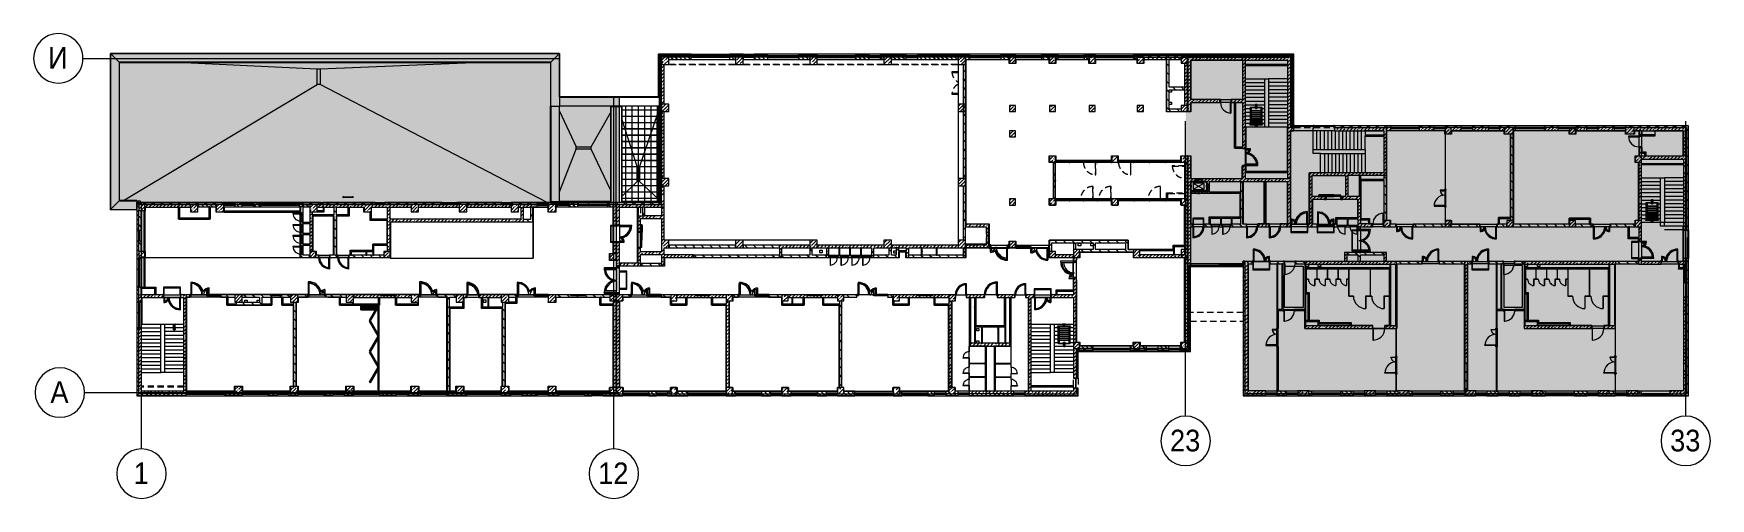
# Model space of a CAD drawing. Header units: millimetres. Extents: x 81303 to 275082, y -8553 to 29000.
# Drawn here: x 139448 to 275082, y -8553 to 29000 of the extents above; entities that cross this region are included whole.
import ezdxf

# ---------------------------------------------------------------- set-up
doc = ezdxf.new("R2010")
doc.units = ezdxf.units.MM
doc.linetypes.add('200_ШТРИХ__ш1_п0_6_', pattern=[800, 500, -300])
doc.linetypes.add('Осевая', pattern=[31.75, 6.35, -4.7625, 15.875, -4.7625])
for name, color, linetype, lineweight, true_color in [('A-DETL-7', 7, 'Continuous', 5, 0x737373), ('A-DETL-GENF-3', 7, 'Continuous', 5, 0xaaaaaa), ('A-DETL-GENF-4', 7, 'Continuous', 5, 0xe2e2e2), ('A-DETL-GENF-5', 7, 'Continuous', 5, 0xb7b7b7), ('A-DOOR-1', 7, 'Continuous', 5, 0xb7b7b7), ('A-DOOR-2', 7, 'Continuous', 5, 0xe2e2e2), ('A-DOOR-3', 7, 'Continuous', 5, 0xaaaaaa), ('A-DOOR-4', 7, 'Continuous', 5, 0x737373), ('A-DOOR-FRAM-1', 7, 'Continuous', 5, 0xe2e2e2), ('A-DOOR-FRAM-2', 7, 'Continuous', 5, 0xb7b7b7), ('A-DOOR-FRAM-3', 7, 'Continuous', 5, 0xaaaaaa), ('A-FLOR-1', 7, 'Continuous', 5, 0xb7b7b7), ('A-FLOR-2', 7, 'Continuous', 5, 0xaaaaaa), ('A-GENM-2', 7, 'Continuous', 5, 0x737373), ('A-GENM-3', 7, 'Continuous', 5, 0xe2ddcd), ('A-GLAZ-2', 7, 'Continuous', 5, 0x737373), ('A-GLAZ-CURT-3', 7, 'Continuous', 5, 0x737373), ('A-GLAZ-CWMG-3', 7, 'Continuous', 5, 0x737373), ('A-GLAZ-CWMG-4', 7, 'Continuous', 5, 0x383e42), ('A-WALL-4', 7, 'Continuous', 5, 0x737373), ('A-WALL-5', 7, 'Continuous', 9, 0x737373), ('I-WALL-2', 7, 'Continuous', 9, 0xe7e7e7), ('I-WALL-4', 7, 'Continuous', 5, 0x737373), ('I-WALL-5', 7, 'Continuous', 5, 0x787878), ('M-EQPM-3', 7, 'Continuous', 5, 0x737373), ('S-COLS-4', 7, 'Continuous', 5, 0x737373), ('S-STRS-1', 7, 'Continuous', 5, 0x737373)]:
    doc.layers.add(name, color=color, linetype=linetype, lineweight=lineweight, true_color=true_color)
for name, color, linetype, lineweight in [('A-DETL-8', 7, 'Continuous', 5), ('A-DETL-MBND-1', 7, '200_ШТРИХ__ш1_п0_6_', 9), ('A-DOOR', 7, 'Continuous', 5), ('A-GENM-1', 7, 'Continuous', 5), ('A-GLAZ-3', 7, 'Continuous', 5), ('A-GLAZ-CURT-2', 7, 'Continuous', 5), ('A-GLAZ-CWMG-2', 7, 'Continuous', 5), ('A-ROOF', 7, 'Continuous', 5), ('A-ROOF-PATT', 7, 'Continuous', 5), ('A-WALL', 7, 'Continuous', 9), ('A-WALL-3', 7, 'Continuous', 5), ('I-WALL-3', 7, 'Continuous', 5), ('S-COLS-3', 7, 'Continuous', 5), ('S-STRS', 7, 'Continuous', 5), ('Оси', 7, 'Continuous', 9), ('Оси-1', 7, 'Continuous', 20), ('Оси-2', 7, 'Осевая', 9)]:
    doc.layers.add(name, color=color, linetype=linetype, lineweight=lineweight)
doc.layers.add('A-DETL-GENF-2', color=7, linetype='Continuous', lineweight=9, true_color=0xc0c0c0, transparency=0.4)
doc.styles.add('Arial_1', font='arial.ttf', dxfattribs={"width": 0.9, "height": 1750})
pattern_1 = [(45, (148072.5, 0), (-285.1231, 285.1231), []), (45, (148357.62, 0), (-285.1231, 285.1231), [504.031, -100.806, 16.764, -84.042])]
pattern_2 = [(45, (-84450, -22950), (-285.1231, 285.1231), []), (45, (-84164.88, -22950), (-285.1231, 285.1231), [504.031, -100.806, 16.764, -84.042])]
pattern_3 = [(135, (148072.5, 0), (-176.7767, -176.7767), [])]
pattern_4 = [(135, (148072.5, 0), (-353.5534, -353.5534), [])]
pattern_5 = [(45, (148072.5, 0), (-353.5534, 353.5534), []), (135, (148072.5, 0), (-353.5534, -353.5534), [])]
pattern_6 = [(45, (148072.5, 0), (-176.7767, 176.7767), [])]
pattern_7 = [(135, (1826.41, 164.685), (-14.14214, -14.14214), []), (225, (1826.41, 164.685), (14.14214, -14.14214), [])]
pattern_8 = [(45, (-296.384, 164.685), (-14.1421, 14.1421), []), (135, (-296.384, 164.685), (-14.1421, -14.1421), [])]
pattern_9 = [(135, (148072.5, 0), (-377.1708, -377.1708), [533.4, -88.9, 17.78, -88.9]), (135, (148072.5, 376.94), (-377.1708, -377.1708), []), (50, (148072.5, 0), (637.6445, -55.7866), [66.675, -733.425]), (355, (148072.5, 0), (-123.3494, 668.6992), [53.34, -586.74]), (100.451, (148125.64, -4.65), (514.299, 612.908), [56.665, -623.315]), (46.184, (148072.5, 177.8), (948.7764, -147.1497), [100.012, -1100.137]), (96.636, (148151.6, 165.5), (830.909, 865.997), [84.998, -934.973]), (351.184, (148072.5, 177.8), (830.918, 865.988), [80.01, -880.11]), (21, (148161.4, 133.35), (530.6506, -357.9283), [66.675, -733.425]), (326, (148161.4, 133.35), (216.308, 644.6585), [53.34, -586.74]), (71.451, (148205.6, 103.5), (746.9596, 286.7243), [56.665, -623.315]), (37.5, (148072.5, 0), (10.81053, 295.9426), [16.764, -562.864, 16.764, -578.866, -588.962]), (37.5, (148072.5, 0), (10.81053, 295.9426), [-1175.258, 16.764, -572.198]), (7.5, (148072.5, 0), (233.8692, 350.63175), [16.764, -322.834, 16.764, -549.529, -224.472]), (7.5, (148072.5, 0), (233.8692, 350.63175), [-905.891, 16.764, -207.708]), (327.5, (147874.25, 0), (474.5678, -20.0513), [16.764, -205.486, 16.764, -676.656, -920.115]), (327.5, (147874.25, 0), (474.5678, -20.0513), [-915.67, 16.764, -903.351]), (317.5, (147785.35, 0), (518.4522, 88.9934), [16.764, -272.161, 16.764, -443.738, -653.415]), (317.5, (147785.35, 0), (518.4522, 88.9934), [-749.427, 16.764, -636.651])]
pattern_10 = [(135, (1826.41, 174.685), (-14.14214, -14.14214), []), (225, (1826.41, 174.685), (14.14214, -14.14214), [])]
pattern_11 = [(45, (-296.384, 174.685), (-14.1421, 14.1421), []), (135, (-296.384, 174.685), (-14.1421, -14.1421), [])]
pattern_12 = [(135, (1751.41, 174.685), (-14.14214, -14.14214), []), (225, (1751.41, 174.685), (14.14214, -14.14214), [])]
pattern_13 = [(45, (-371.384, 174.685), (-14.1421, 14.1421), []), (135, (-371.384, 174.685), (-14.1421, -14.1421), [])]
pattern_14 = [(45, (148072.5, 0), (-427.6843, 427.6843), []), (45, (148357.6, 0), (-427.6843, 427.6843), [])]
pattern_15 = [(135, (1776.41, 174.685), (-14.14214, -14.14214), []), (225, (1776.41, 174.685), (14.14214, -14.14214), [])]
pattern_16 = [(45, (-346.384, 174.685), (-14.1421, 14.1421), []), (135, (-346.384, 174.685), (-14.1421, -14.1421), [])]
pattern_17 = [(135, (1576.41, 164.685), (-14.14214, -14.14214), []), (225, (1576.41, 164.685), (14.14214, -14.14214), [])]
pattern_18 = [(45, (-546.384, 164.685), (-14.1421, 14.1421), []), (135, (-546.384, 164.685), (-14.1421, -14.1421), [])]
pattern_19 = [(135, (1951.41, 164.685), (-14.14214, -14.14214), []), (225, (1951.41, 164.685), (14.14214, -14.14214), [])]
pattern_20 = [(45, (-171.384, 164.685), (-14.1421, 14.1421), []), (135, (-171.384, 164.685), (-14.1421, -14.1421), [])]
pattern_21 = [(45, (-84450, -18850), (-285.1231, 285.1231), []), (45, (-84164.88, -18850), (-285.1231, 285.1231), [504.031, -100.806, 16.764, -84.042])]
pattern_22 = [(45, (148072.5, 0), (-530.33, 530.33), []), (135, (148072.5, 0), (-530.33, -530.33), [])]

msp = doc.modelspace()

# ---------------------------------------------------------------- texts
at = {"layer": 'Оси', "char_height": 1750, "attachment_point": 1, "style": 'Arial_1'}
for s, insert, width in [('\\fArial|b0|i0|c204|p34|;\\W.9;И', (140625.8, 27905.2), 1948.101), ('\\fArial|b0|i0|c204|p34|;\\W.9;А', (140813.1, 905.2), 1803.797), ('23', (231369.4, -3003), 3030.379), ('33', (271819.4, -3003), 3030.379), ('\\fArial|b0|i0|c204|p34|;\\W.9;1', (147544.9, -5649.6), 1515.189), ('12', (185119.4, -5649.6), 3030.379)]:
    msp.add_mtext(s, dxfattribs=dict(at, insert=insert, width=width))

# ---------------------------------------------------------------- blocks, each defined once
blk = doc.blocks.new('BSC_Колонна _Прямоугольная - 600х600-23286269-3_10_3_птичка')
at = {"layer": 'S-COLS-3'}
h = blk.add_hatch(dxfattribs=at)
h.set_pattern_fill('FP_32', color=256, style=0, pattern_type=2)
h.set_pattern_definition([(45, (-29509.74, -7600), (-285.123, 285.123), []), (45, (-29224.6, -7600), (-285.123, 285.123), [504.031, -100.806, 16.764, -84.042])])
h.paths.add_polyline_path([(-300, -300), (300, -300), (300, 300), (-300, 300), (-300, 150)])
for p, q in [((300, 300), (-300, 300)), ((-300, 300), (-300, -300)), ((300, -300), (300, 300)), ((-300, -300), (300, -300))]:
    blk.add_line(p, q, dxfattribs=at)
blk = doc.blocks.new('BSC_Колонна _Прямоугольная - 500х500-23286270-3_10_3_птичка')
at = {"layer": 'S-COLS-3'}
h = blk.add_hatch(dxfattribs=at)
h.set_pattern_fill('FP_33', color=256, style=0, pattern_type=2)
h.set_pattern_definition([(45, (-38790, -7650), (-285.123, 285.123), []), (45, (-38504.88, -7650), (-285.123, 285.123), [504.031, -100.806, 16.764, -84.042])])
h.paths.add_polyline_path([(-250, -250), (250, -250), (250, 250), (-250, 250), (-250, 100)])
for p, q in [((250, 250), (-250, 250)), ((-250, 250), (-250, -250)), ((250, -250), (250, 250)), ((-250, -250), (250, -250))]:
    blk.add_line(p, q, dxfattribs=at)
blk = doc.blocks.new('BSC_Колонна _Прямоугольная - 500х500-V8-3_10_3_птичка')
at = {"layer": 'S-COLS-3'}
h = blk.add_hatch(dxfattribs=at)
h.set_pattern_fill('FP_34', color=256, style=0, pattern_type=2)
h.set_pattern_definition([(45, (-43160, -7650), (-285.123, 285.123), []), (45, (-42874.88, -7650), (-285.123, 285.123), [504.031, -100.806, 16.764, -84.042])])
h.paths.add_polyline_path([(-250, -250), (250, -250), (250, 250), (-250, 250)])
for p, q in [((250, 250), (-250, 250)), ((-250, 250), (-250, -250)), ((250, -250), (250, 250)), ((-250, -250), (250, -250))]:
    blk.add_line(p, q, dxfattribs=at)
blk = doc.blocks.new('BSC_Колонна _Прямоугольная - 500х500-V9-3_10_3_птичка')
at = {"layer": 'S-COLS-3'}
h = blk.add_hatch(dxfattribs=at)
h.set_pattern_fill('FP_35', color=256, style=0, pattern_type=2)
h.set_pattern_definition([(45, (-47660, -7650), (-285.123, 285.123), []), (45, (-47374.88, -7650), (-285.123, 285.123), [504.031, -100.806, 16.764, -84.042])])
h.paths.add_polyline_path([(-113, -250), (250, -250), (250, 250), (-250, 250), (-250, -250)])
for p, q in [((250, 250), (-250, 250)), ((-250, 250), (-250, -250)), ((250, -250), (250, 250)), ((-250, -250), (250, -250))]:
    blk.add_line(p, q, dxfattribs=at)
blk = doc.blocks.new('BSC_Колонна _Прямоугольная - 500х500-V10-3_10_3_птичка')
at = {"layer": 'S-COLS-3'}
h = blk.add_hatch(dxfattribs=at)
h.set_pattern_fill('FP_36', color=256, style=0, pattern_type=2)
h.set_pattern_definition([(45, (-52160, -7650), (-285.123, 285.123), []), (45, (-51874.88, -7650), (-285.123, 285.123), [504.031, -100.806, 16.764, -84.042])])
h.paths.add_polyline_path([(-250, -250), (250, -250), (250, 250), (-250, 250)])
for p, q in [((250, 250), (-250, 250)), ((-250, 250), (-250, -250)), ((250, -250), (250, 250)), ((-250, -250), (250, -250))]:
    blk.add_line(p, q, dxfattribs=at)
blk = doc.blocks.new('BSC_Колонна _Прямоугольная - 500х500-V11-3_10_3_птичка')
at = {"layer": 'S-COLS-3'}
h = blk.add_hatch(dxfattribs=at)
h.set_pattern_fill('FP_37', color=256, style=0, pattern_type=2)
h.set_pattern_definition([(45, (-61160, -7650), (-285.1231, 285.1231), []), (45, (-60874.88, -7650), (-285.123, 285.123), [504.031, -100.806, 16.764, -84.042])])
h.paths.add_polyline_path([(-250, -250), (250, -250), (250, 250), (-250, 250)])
for p, q in [((250, 250), (-250, 250)), ((-250, 250), (-250, -250)), ((250, -250), (250, 250)), ((-250, -250), (250, -250))]:
    blk.add_line(p, q, dxfattribs=at)
blk = doc.blocks.new('BSC_Колонна _Прямоугольная - 600х600-V12-3_10_3_птичка')
at = {"layer": 'S-COLS-3'}
h = blk.add_hatch(dxfattribs=at)
h.set_pattern_fill('FP_38', color=256, style=0, pattern_type=2)
h.set_pattern_definition([(45, (-25860, -200), (-285.123, 285.123), []), (45, (-25574.88, -200), (-285.123, 285.123), [504.031, -100.806, 16.764, -84.042])])
h.paths.add_polyline_path([(-300, -300), (300, -300), (300, 300), (-300, 300)])
for p, q in [((300, 300), (-300, 300)), ((-300, 300), (-300, -300)), ((300, -300), (300, 300)), ((-300, -300), (300, -300))]:
    blk.add_line(p, q, dxfattribs=at)
blk = doc.blocks.new('BSC_Колонна _Прямоугольная - 600х600-V13-3_10_3_птичка')
at = {"layer": 'S-COLS-3'}
h = blk.add_hatch(dxfattribs=at)
h.set_pattern_fill('FP_39', color=256, style=0, pattern_type=2)
h.set_pattern_definition([(45, (-29509.74, -200), (-285.123, 285.123), []), (45, (-29224.6, -200), (-285.123, 285.123), [504.031, -100.806, 16.764, -84.042])])
h.paths.add_polyline_path([(-300, -300), (300, -300), (300, 300), (-300, 300), (-300, 30)])
for p, q in [((300, 300), (-300, 300)), ((-300, 300), (-300, -300)), ((300, -300), (300, 300)), ((-300, -300), (300, -300))]:
    blk.add_line(p, q, dxfattribs=at)
blk = doc.blocks.new('BSC_Колонна _Прямоугольная - 500х500-V14-3_10_3_птичка')
at = {"layer": 'S-COLS-3'}
h = blk.add_hatch(dxfattribs=at)
h.set_pattern_fill('FP_40', color=256, style=0, pattern_type=2)
h.set_pattern_definition([(45, (-38790, -150), (-285.123, 285.123), []), (45, (-38504.88, -150), (-285.123, 285.123), [504.031, -100.806, 16.764, -84.042])])
h.paths.add_polyline_path([(-250, -250), (250, -250), (250, 250), (-250, 250), (-250, 80)])
for p, q in [((250, 250), (-250, 250)), ((-250, 250), (-250, -250)), ((250, -250), (250, 250)), ((-250, -250), (250, -250))]:
    blk.add_line(p, q, dxfattribs=at)
blk = doc.blocks.new('BSC_Колонна _Прямоугольная - 500х500-V15-3_10_3_птичка')
at = {"layer": 'S-COLS-3'}
h = blk.add_hatch(dxfattribs=at)
h.set_pattern_fill('FP_41', color=256, style=0, pattern_type=2)
h.set_pattern_definition([(45, (-43160, -150), (-285.123, 285.123), []), (45, (-42874.88, -150), (-285.123, 285.123), [504.031, -100.806, 16.764, -84.042])])
h.paths.add_polyline_path([(-250, -250), (250, -250), (250, 250), (-250, 250)])
for p, q in [((250, 250), (-250, 250)), ((-250, 250), (-250, -250)), ((250, -250), (250, 250)), ((-250, -250), (250, -250))]:
    blk.add_line(p, q, dxfattribs=at)
blk = doc.blocks.new('BSC_Колонна _Прямоугольная - 500х500-V16-3_10_3_птичка')
at = {"layer": 'S-COLS-3'}
h = blk.add_hatch(dxfattribs=at)
h.set_pattern_fill('FP_42', color=256, style=0, pattern_type=2)
h.set_pattern_definition([(45, (-47660, -150), (-285.123, 285.123), []), (45, (-47374.88, -150), (-285.123, 285.123), [504.031, -100.806, 16.764, -84.042])])
h.paths.add_polyline_path([(-250, -250), (250, -250), (250, 250), (-250, 250)])
for p, q in [((250, 250), (-250, 250)), ((-250, 250), (-250, -250)), ((250, -250), (250, 250)), ((-250, -250), (250, -250))]:
    blk.add_line(p, q, dxfattribs=at)
blk = doc.blocks.new('BSC_Колонна _Прямоугольная - 500х500-V17-3_10_3_птичка')
at = {"layer": 'S-COLS-3'}
h = blk.add_hatch(dxfattribs=at)
h.set_pattern_fill('FP_43', color=256, style=0, pattern_type=2)
h.set_pattern_definition([(45, (-52160, -150), (-285.123, 285.123), []), (45, (-51874.88, -150), (-285.123, 285.123), [504.031, -100.806, 16.764, -84.042])])
h.paths.add_polyline_path([(-250, -250), (250, -250), (250, 250), (-250, 250)])
for p, q in [((250, 250), (-250, 250)), ((-250, 250), (-250, -250)), ((250, -250), (250, 250)), ((-250, -250), (250, -250))]:
    blk.add_line(p, q, dxfattribs=at)
blk = doc.blocks.new('BSC_Колонна _Прямоугольная - 500х500-V18-3_10_3_птичка')
at = {"layer": 'S-COLS-3'}
h = blk.add_hatch(dxfattribs=at)
h.set_pattern_fill('FP_44', color=256, style=0, pattern_type=2)
h.set_pattern_definition([(45, (-61160, -150), (-285.123, 285.123), []), (45, (-60874.88, -150), (-285.123, 285.123), [504.031, -100.806, 16.764, -84.042])])
h.paths.add_polyline_path([(-250, -250), (250, -250), (250, 250), (-250, 250)])
for p, q in [((250, 250), (-250, 250)), ((-250, 250), (-250, -250)), ((250, -250), (250, 250)), ((-250, -250), (250, -250))]:
    blk.add_line(p, q, dxfattribs=at)
blk = doc.blocks.new('BSC_Колонна _Прямоугольная - 500х500-V19-3_10_3_птичка')
at = {"layer": 'S-COLS-3'}
h = blk.add_hatch(dxfattribs=at)
h.set_pattern_fill('FP_45', color=256, style=0, pattern_type=2)
h.set_pattern_definition([(45, (-65660, -150), (-285.1231, 285.1231), []), (45, (-65374.88, -150), (-285.1231, 285.1231), [504.031, -100.806, 16.764, -84.042])])
h.paths.add_polyline_path([(-250, -250), (250, -250), (250, 250), (-250, 250)])
for p, q in [((250, 250), (-250, 250)), ((-250, 250), (-250, -250)), ((250, -250), (250, 250)), ((-250, -250), (250, -250))]:
    blk.add_line(p, q, dxfattribs=at)
blk = doc.blocks.new('BSC_Колонна _Прямоугольная - 500х500-V20-3_10_3_птичка')
at = {"layer": 'S-COLS-3'}
h = blk.add_hatch(dxfattribs=at)
h.set_pattern_fill('FP_46', color=256, style=0, pattern_type=2)
h.set_pattern_definition([(45, (-75730, -3800), (-285.1231, 285.1231), []), (45, (-75444.88, -3800), (-285.1231, 285.1231), [504.031, -100.806, 16.764, -84.042])])
h.paths.add_polyline_path([(-250, -250), (250, -250), (250, 250), (-250, 250), (-250, -99)])
for p, q in [((250, 250), (-250, 250)), ((-250, 250), (-250, -250)), ((250, -250), (250, 250)), ((-250, -250), (250, -250))]:
    blk.add_line(p, q, dxfattribs=at)
blk = doc.blocks.new('BSC_Колонна _Прямоугольная - 500х500-V21-3_10_3_птичка')
at = {"layer": 'S-COLS-3'}
h = blk.add_hatch(dxfattribs=at)
h.set_pattern_fill('FP_47', color=256, style=0, pattern_type=2)
h.set_pattern_definition([(45, (-80600, -3800), (-285.1231, 285.1231), []), (45, (-80314.88, -3800), (-285.1231, 285.1231), [504.031, -100.806, 16.764, -84.042])])
h.paths.add_polyline_path([(-250, -250), (250, -250), (250, 250), (-250, 250)])
for p, q in [((250, 250), (-250, 250)), ((-250, 250), (-250, -250)), ((250, -250), (250, 250)), ((-250, -250), (250, -250))]:
    blk.add_line(p, q, dxfattribs=at)
blk = doc.blocks.new('BSC_Колонна _Прямоугольная - 500х500-V22-3_10_3_птичка')
at = {"layer": 'S-COLS-3'}
h = blk.add_hatch(dxfattribs=at)
h.set_pattern_fill('FP_48', color=256, style=0, pattern_type=2)
h.set_pattern_definition([(45, (-65660, -7650), (-285.1231, 285.1231), []), (45, (-65374.88, -7650), (-285.1231, 285.1231), [504.031, -100.806, 16.764, -84.042])])
h.paths.add_polyline_path([(-250, -250), (250, -250), (250, 22), (220, 22), (220, 30), (250, 30), (250, 250), (-250, 250), (-250, 30)])
for p, q in [((220, 250), (-250, 250)), ((-250, 250), (-250, -250)), ((250, -250), (250, 22)), ((-250, -250), (250, -250))]:
    blk.add_line(p, q, dxfattribs=at)
blk = doc.blocks.new('BSC_Колонна _Прямоугольная - 600х600-23205240-3_10_3_птичка')
at = {"layer": 'S-COLS-3'}
h = blk.add_hatch(dxfattribs=at)
h.set_pattern_fill('FP_49', color=256, style=0, pattern_type=2)
h.set_pattern_definition([(45, (-66460, -12000), (-285.1231, 285.1231), []), (45, (-66174.88, -12000), (-285.1231, 285.1231), [504.031, -100.806, 16.764, -84.042])])
h.paths.add_polyline_path([(-300, -300), (300, -300), (300, 300), (-300, 300)])
for p, q in [((300, 300), (-300, 300)), ((-300, 300), (-300, -300)), ((300, -300), (300, 300)), ((-300, -300), (300, -300))]:
    blk.add_line(p, q, dxfattribs=at)
blk = doc.blocks.new('BSC_Колонна _Прямоугольная - 600х600-V23-3_10_3_птичка')
at = {"layer": 'S-COLS-3'}
h = blk.add_hatch(dxfattribs=at)
h.set_pattern_fill('FP_50', color=256, style=0, pattern_type=2)
h.set_pattern_definition([(45, (-14010, -14900), (-285.123, 285.123), []), (45, (-13724.88, -14900), (-285.123, 285.123), [504.031, -100.806, 16.764, -84.042])])
h.paths.add_polyline_path([(-22, -300), (300, -300), (300, 300), (-300, 300), (-300, -300)])
for p, q in [((300, 300), (-300, 300)), ((-300, 300), (-300, -300)), ((300, -300), (300, 300)), ((-300, -300), (300, -300))]:
    blk.add_line(p, q, dxfattribs=at)
blk = doc.blocks.new('BSC_Колонна _Прямоугольная - 600х600-V24-3_10_3_птичка')
at = {"layer": 'S-COLS-3'}
h = blk.add_hatch(dxfattribs=at)
h.set_pattern_fill('FP_51', color=256, style=0, pattern_type=2)
h.set_pattern_definition([(45, (-25860, -7600), (-285.123, 285.123), []), (45, (-25574.88, -7600), (-285.123, 285.123), [504.031, -100.806, 16.764, -84.042])])
h.paths.add_polyline_path([(-300, -300), (300, -300), (300, 300), (-300, 300), (-300, 150)])
for p, q in [((300, 300), (-300, 300)), ((-300, 300), (-300, -300)), ((300, -300), (300, 300)), ((-300, -300), (300, -300))]:
    blk.add_line(p, q, dxfattribs=at)
blk = doc.blocks.new('BSC_Колонна _Прямоугольная - 600х600-V25-3_10_3_птичка')
at = {"layer": 'S-COLS-3'}
h = blk.add_hatch(dxfattribs=at)
h.set_pattern_fill('FP_52', color=256, style=0, pattern_type=2)
h.set_pattern_definition([(45, (-26110, -14900), (-285.123, 285.123), []), (45, (-25824.88, -14900), (-285.123, 285.123), [504.031, -100.806, 16.764, -84.042])])
h.paths.add_polyline_path([(-300, -300), (300, -300), (300, 300), (-300, 300), (-300, -208)])
for p, q in [((300, 300), (-300, 300)), ((-300, 300), (-300, -300)), ((300, -300), (300, 300)), ((-300, -300), (300, -300))]:
    blk.add_line(p, q, dxfattribs=at)
blk = doc.blocks.new('BSC_Колонна _Прямоугольная - 600х600-V26-3_10_3_птичка')
at = {"layer": 'S-COLS-3'}
h = blk.add_hatch(dxfattribs=at)
h.set_pattern_fill('FP_53', color=256, style=0, pattern_type=2)
h.set_pattern_definition([(45, (-66460, -17000), (-285.1231, 285.1231), []), (45, (-66174.88, -17000), (-285.1231, 285.1231), [504.031, -100.806, 16.764, -84.042])])
h.paths.add_polyline_path([(-300, -300), (300, -300), (300, 300), (-300, 300)])
for p, q in [((300, 300), (-300, 300)), ((-300, 300), (-300, -300)), ((300, -300), (300, 300)), ((-300, -300), (300, -300))]:
    blk.add_line(p, q, dxfattribs=at)
blk = doc.blocks.new('BSC_Колонна _Прямоугольная - 500х500-23287078-3_10_3_птичка')
at = {"layer": 'S-COLS-3'}
h = blk.add_hatch(dxfattribs=at)
h.set_pattern_fill('FP_55', color=256, style=0, pattern_type=2)
h.set_pattern_definition(pattern_2)
h.paths.add_polyline_path([(-250, -250), (120, -250), (120, 250), (-250, 250), (-250, -160)])
h = blk.add_hatch(dxfattribs=at)
h.set_pattern_fill('FP_55', color=256, style=0, pattern_type=2)
h.set_pattern_definition(pattern_2)
h.paths.add_polyline_path([(250, -250), (250, 250), (120, 250), (120, -250)])
for p, q in [((120, 250), (-250, 250)), ((-250, 250), (-250, -250)), ((-250, -250), (120, -250))]:
    blk.add_line(p, q, dxfattribs=at)
at = {"layer": 'S-COLS-4'}
for p, q in [((250, 250), (120, 250)), ((250, -250), (250, 250)), ((120, -250), (250, -250))]:
    blk.add_line(p, q, dxfattribs=at)
blk = doc.blocks.new('110_Дверь_СКБ_2Ст - Д-1_л_Лестничная клетка EIS60 2-32142534-3_10_3_птичка')
at = {"layer": 'A-DOOR-2'}
h = blk.add_hatch(color=256, dxfattribs=at)
h.paths.add_polyline_path([(652, 30), (712, 30), (712, 110), (662, 110), (662, 60), (652, 60)])
h.paths.add_polyline_path([(-688, 30), (-628, 30), (-628, 60), (-638, 60), (-638, 110), (-688, 110)])
for points in [[(-588, 110), (-588, 510), (-638, 510), (-638, 110)], [(612, 110), (662, 110), (662, 1010), (612, 1010), (612, 603)], [(712, -110), (712, 30), (698, 25), (698, -110)]]:
    blk.add_hatch(color=256, dxfattribs=at).paths.add_polyline_path(points)
at = {"layer": 'A-DOOR-FRAM-1'}
for points in [[(-672, 110), (-672, 118), (-742, 118), (-742, 110)], [(-672, -110), (-672, 30), (-688, 25), (-688, -110)], [(768, 110), (768, 118), (698, 118), (698, 110)], [(-672, -118), (-672, -110), (-742, -110), (-742, -118)], [(768, -118), (768, -110), (698, -110), (698, -118)]]:
    blk.add_hatch(color=256, dxfattribs=at).paths.add_polyline_path(points)
at = {"layer": 'A-DOOR-1'}
for p, q in [((-638, 510), (-638, 110)), ((-588, 510), (-638, 510)), ((-638, 110), (-588, 110)), ((-588, 110), (-588, 510)), ((662, 1010), (612, 1010)), ((612, 1010), (612, 110)), ((612, 110), (662, 110)), ((662, 110), (662, 1010))]:
    blk.add_line(p, q, dxfattribs=at)
for centre, radius, start, end in [((-638, 110), 400, 360, 90), ((662, 110), 900, 90, 180)]:
    blk.add_arc(centre, radius, start, end, dxfattribs=at)
at = {"layer": 'A-DOOR-FRAM-2'}
for p, q in [((-672, 118), (-742, 118)), ((-742, 118), (-742, 110)), ((-742, 110), (-672, 110)), ((-638, 110), (-688, 110)), ((-688, 110), (-688, 30)), ((-688, 30), (-628, 30)), ((-672, 30), (-688, 30)), ((-688, 30), (-688, -110)), ((-672, 110), (-672, 118)), ((-672, -110), (-672, 30)), ((-638, 60), (-638, 110)), ((-628, 60), (-638, 60)), ((-628, 30), (-628, 60)), ((662, 60), (652, 60)), ((652, 60), (652, 30)), ((652, 30), (712, 30)), ((662, 110), (662, 60)), ((712, 110), (662, 110)), ((768, 118), (698, 118)), ((698, 118), (698, 110)), ((698, 110), (768, 110)), ((712, 30), (698, 30)), ((698, 30), (698, -110)), ((712, 30), (712, 110)), ((712, -110), (712, 30)), ((768, 110), (768, 118)), ((-672, -110), (-742, -110)), ((-742, -110), (-742, -118)), ((-742, -118), (-672, -118)), ((-688, -110), (-672, -110)), ((-672, -118), (-672, -110)), ((698, -110), (712, -110)), ((768, -110), (698, -110)), ((698, -110), (698, -118)), ((698, -118), (768, -118)), ((768, -118), (768, -110))]:
    blk.add_line(p, q, dxfattribs=at)
blk = doc.blocks.new('110_Дверь_СКБ_1Ст_Внутренняя1 - Д-8 950x2100h_охрана-V27-3_10_3_птичка')
at = {"layer": 'A-DOOR-2'}
h = blk.add_hatch(color=256, dxfattribs=at)
h.paths.add_polyline_path([(437.5, 100), (437.5, 60), (427.5, 60), (427.5, 20), (462.5, 20), (462.5, 100)])
h.paths.add_polyline_path([(-412.5, 100), (-437.5, 100), (-437.5, 20), (-402.5, 20), (-402.5, 60), (-412.5, 60)])
at = {"layer": 'A-DOOR-3'}
h = blk.add_hatch(dxfattribs=at)
h.set_pattern_fill('FP_60', color=256, style=0, pattern_type=2)
h.set_pattern_definition(pattern_7)
h.paths.add_polyline_path([(487.5, 100), (462.5, 100), (462.5, -100), (487.5, -100), (487.5, -34.8)])
at = {"layer": 'A-DOOR-FRAM-1'}
for points in [[(-492.5, 108), (-492.5, 100), (-422.5, 100), (-422.5, 108)], [(-422.5, 20), (-437.5, 20), (-437.5, -100), (-422.5, -100), (-422.5, -34.8)], [(397.5, 950), (397.5, 100), (437.5, 100), (437.5, 950)], [(517.5, 108), (447.5, 108), (447.5, 100), (517.5, 100)], [(462.5, 20), (447.5, 20), (447.5, -100), (462.5, -100), (462.5, -34.8)], [(-492.5, -100), (-492.5, -108), (-422.5, -108), (-422.5, -100)], [(447.5, -100), (447.5, -108), (517.5, -108), (517.5, -100)]]:
    blk.add_hatch(color=256, dxfattribs=at).paths.add_polyline_path(points)
at = {"layer": 'A-DOOR-FRAM-3'}
h = blk.add_hatch(dxfattribs=at)
h.set_pattern_fill('FP_61', color=256, style=0, pattern_type=2)
h.set_pattern_definition(pattern_8)
h.paths.add_polyline_path([(-437.5, 100), (-462.5, 100), (-462.5, -100), (-437.5, -100), (-437.5, -34.8)])
at = {"layer": 'A-DOOR-1'}
for p, q in [((437.5, 950), (397.5, 950)), ((397.5, 950), (397.5, 100)), ((397.5, 100), (437.5, 100)), ((437.5, 100), (437.5, 950))]:
    blk.add_line(p, q, dxfattribs=at)
blk.add_arc((437.5, 100), 850, 90, 180, dxfattribs=at)
at = {"layer": 'A-DOOR-FRAM-2'}
for p, q in [((-422.5, 108), (-492.5, 108)), ((-492.5, 108), (-492.5, 100)), ((-492.5, 100), (-422.5, 100)), ((-437.5, 100), (-462.5, 100)), ((-462.5, 100), (-462.5, -100)), ((-412.5, 100), (-437.5, 100)), ((-437.5, 100), (-437.5, 20)), ((-437.5, -100), (-437.5, 100)), ((-422.5, 100), (-437.5, 100)), ((-437.5, 100), (-437.5, 99)), ((-437.5, 99), (-422.5, 99)), ((-437.5, 20), (-402.5, 20)), ((-422.5, 20), (-437.5, 20)), ((-437.5, 20), (-437.5, -100)), ((-422.5, 100), (-422.5, 108)), ((-422.5, 99), (-422.5, 100)), ((-422.5, -100), (-422.5, 20)), ((-412.5, 60), (-412.5, 100)), ((-402.5, 60), (-412.5, 60)), ((-402.5, 20), (-402.5, 60)), ((437.5, 60), (427.5, 60)), ((427.5, 60), (427.5, 20)), ((427.5, 20), (462.5, 20)), ((437.5, 100), (437.5, 60)), ((462.5, 100), (437.5, 100)), ((517.5, 108), (447.5, 108)), ((447.5, 108), (447.5, 100)), ((462.5, 100), (447.5, 100)), ((447.5, 100), (447.5, 99)), ((447.5, 100), (517.5, 100)), ((447.5, 99), (462.5, 99)), ((462.5, 20), (447.5, 20)), ((447.5, 20), (447.5, -100)), ((462.5, 20), (462.5, 100)), ((487.5, 100), (462.5, 100)), ((462.5, 100), (462.5, -100)), ((462.5, 99), (462.5, 100)), ((462.5, -100), (462.5, 20)), ((487.5, -100), (487.5, 100)), ((517.5, 100), (517.5, 108)), ((-422.5, -100), (-492.5, -100)), ((-492.5, -100), (-492.5, -108)), ((-492.5, -108), (-422.5, -108)), ((-462.5, -100), (-437.5, -100)), ((-437.5, -100), (-422.5, -100)), ((-422.5, -108), (-422.5, -100)), ((447.5, -100), (462.5, -100)), ((517.5, -100), (447.5, -100)), ((447.5, -100), (447.5, -108)), ((447.5, -108), (517.5, -108)), ((462.5, -100), (487.5, -100)), ((517.5, -108), (517.5, -100))]:
    blk.add_line(p, q, dxfattribs=at)
blk = doc.blocks.new('парапет1 - парапет-18629556-3_10_3_птичка')
at = {"layer": 'A-GENM-1'}
for p, q in [((-2411, 27400), (33928, 27400)), ((-2411, 14773), (-2411, 27400)), ((-268, 14773), (-2411, 14773))]:
    blk.add_line(p, q, dxfattribs=at)
at = {"layer": 'A-GENM-2'}
for p, q in [((-2409, 27398), (-1702, 26691)), ((33926, 27398), (33219, 26691)), ((33928, 27398), (33928, 23147)), ((33219, 26691), (-1702, 26691)), ((-1702, 26691), (-1666, 26655)), ((-1702, 26691), (-1702, 15482)), ((-1665, 26654), (33182, 26654)), ((-1665, 15519), (-1665, 26654)), ((33182, 26654), (33182, 23147)), ((33219, 26691), (33183, 26655)), ((33219, 23147), (33219, 26691)), ((33928, 23147), (33920, 23147)), ((-2409, 14775), (-1702, 15482)), ((-1702, 15482), (-1666, 15518)), ((-1702, 15482), (-268, 15482)), ((-268, 15519), (-1665, 15519)), ((-268, 15519), (-268, 15518)), ((-268, 15518), (-268, 15482)), ((-268, 15482), (-268, 14775))]:
    blk.add_line(p, q, dxfattribs=at)
for points in [[(-1666, 26655), (-1665, 26654), (-1665, 26654), (-1665, 26654), (-1665, 26654)], [(33183, 26655), (33182, 26654), (33182, 26654), (33182, 26654), (33182, 26654)], [(-1666, 15518), (-1665, 15519), (-1665, 15519), (-1665, 15519), (-1665, 15519)]]:
    blk.add_open_spline(points, degree=3, dxfattribs=at)
blk = doc.blocks.new('120_Окно_СКБ_1Ст - 120_Окно_СКБ_1Ст 1200х2500_h_ с форточкой 3-24161067-3_10_3_птичка')
at = {"layer": 'A-GLAZ-2'}
for p, q in [((-600, -127), (-600, -57)), ((-600, -57), (-530, -57)), ((600, -57), (-600, -57)), ((-530, -127), (-600, -127)), ((-600, -127), (-550, -127)), ((-530, -127), (-550, -127)), ((-550, -127), (-550, -137)), ((-550, -137), (550, -137)), ((550, -137), (-550, -137)), ((-530, -57), (-530, -127)), ((530, -87), (-530, -87)), ((-530, -87), (-530, -127)), ((-480, -137), (-480, -87)), ((-480, -107), (480, -107)), ((480, -117), (-480, -117)), ((480, -137), (480, -87)), ((530, -127), (530, -57)), ((530, -57), (600, -57)), ((530, -127), (530, -87)), ((600, -127), (530, -127)), ((550, -127), (530, -127)), ((550, -127), (600, -127)), ((550, -137), (550, -127)), ((600, -57), (600, -127))]:
    blk.add_line(p, q, dxfattribs=at)
blk = doc.blocks.new('120_Окно_СКБ_1Ст - 120_Окно_СКБ_1Ст 900х2500_h_ с форточкой-22877787-3_10_3_птичка')
at = {"layer": 'A-GLAZ-2'}
for p, q in [((-450, -127), (-450, -57)), ((-450, -57), (-380, -57)), ((450, -57), (-450, -57)), ((-380, -127), (-450, -127)), ((-450, -127), (-400, -127)), ((-380, -127), (-400, -127)), ((-400, -127), (-400, -137)), ((-400, -137), (400, -137)), ((400, -137), (-400, -137)), ((-380, -57), (-380, -127)), ((380, -87), (-380, -87)), ((-380, -87), (-380, -127)), ((-330, -137), (-330, -87)), ((-330, -107), (330, -107)), ((330, -117), (-330, -117)), ((330, -137), (330, -87)), ((380, -127), (380, -57)), ((380, -57), (450, -57)), ((380, -127), (380, -87)), ((450, -127), (380, -127)), ((400, -127), (380, -127)), ((400, -137), (400, -127)), ((450, -57), (450, -127))]:
    blk.add_line(p, q, dxfattribs=at)
blk = doc.blocks.new('120_Окно_СКБ_1Ст - 120_Окно_СКБ_1Ст 900х2500_h_ с форточкой-22876038-3_10_3_птичка')
at = {"layer": 'A-GLAZ-2'}
for p, q in [((-450, -127), (-450, -57)), ((-450, -57), (-380, -57)), ((450, -57), (-450, -57)), ((-380, -127), (-450, -127)), ((-450, -127), (-400, -127)), ((-380, -127), (-400, -127)), ((-400, -127), (-400, -137)), ((-400, -137), (400, -137)), ((400, -137), (-400, -137)), ((-380, -57), (-380, -127)), ((380, -87), (-380, -87)), ((-380, -87), (-380, -127)), ((-330, -137), (-330, -87)), ((-330, -107), (330, -107)), ((330, -117), (-330, -117)), ((330, -137), (330, -87)), ((380, -127), (380, -57)), ((380, -57), (450, -57)), ((380, -127), (380, -87)), ((450, -127), (380, -127)), ((400, -127), (380, -127)), ((400, -127), (450, -127)), ((400, -137), (400, -127)), ((450, -57), (450, -127))]:
    blk.add_line(p, q, dxfattribs=at)
blk = doc.blocks.new('120_Окно_СКБ_2Ст - 120_Окно_СКБ_2Ст 3100х2500 _мал_ створка слева-2_-22446420-3_10_3_птичка')
at = {"layer": 'A-GLAZ-3'}
for p, q in [((-1550, -127), (-1550, -57)), ((-1550, -57), (-1480, -57)), ((1550, -57), (-1550, -57)), ((-1480, -127), (-1550, -127)), ((-1550, -127), (-1500, -127)), ((-1480, -127), (-1500, -127)), ((-1500, -127), (-1500, -137)), ((-1500, -137), (-700, -137)), ((-700, -137), (-1500, -137)), ((-1480, -57), (-1480, -127)), ((-720, -87), (-1480, -87)), ((-1480, -87), (-1480, -127)), ((-1430, -137), (-1430, -87)), ((-1430, -107), (-770, -107)), ((-770, -117), (-1430, -117)), ((-770, -137), (-770, -87)), ((-720, -127), (-720, -57)), ((-720, -57), (-650, -57)), ((-720, -127), (-720, -87)), ((-650, -127), (-720, -127)), ((-700, -127), (-720, -127)), ((-700, -127), (-670, -127)), ((-700, -137), (-700, -127)), ((-650, -127), (-670, -127)), ((-670, -127), (-670, -137)), ((-670, -137), (1500, -137)), ((1500, -137), (-670, -137)), ((-650, -57), (-650, -127)), ((1480, -87), (-650, -87)), ((-650, -87), (-650, -127)), ((-600, -137), (-600, -87)), ((-600, -107), (1430, -107)), ((1430, -117), (-600, -117)), ((1430, -137), (1430, -87)), ((1480, -127), (1480, -57)), ((1480, -57), (1550, -57)), ((1480, -127), (1480, -87)), ((1550, -127), (1480, -127)), ((1500, -127), (1480, -127)), ((1500, -127), (1550, -127)), ((1500, -137), (1500, -127)), ((1550, -57), (1550, -127))]:
    blk.add_line(p, q, dxfattribs=at)
blk = doc.blocks.new('120_Окно_СКБ_2Ст - 120_Окно_СКБ_2Ст 2100х2500 _мал створка СЛЕВА_-22446485-3_10_3_птичка')
at = {"layer": 'A-GLAZ-3'}
for p, q in [((-1050, -127), (-1050, -57)), ((-1050, -57), (-980, -57)), ((1050, -57), (-1050, -57)), ((-980, -127), (-1050, -127)), ((-1050, -127), (-1000, -127)), ((-980, -127), (-1000, -127)), ((-1000, -127), (-1000, -137)), ((-1000, -137), (-200, -137)), ((-200, -137), (-1000, -137)), ((-980, -57), (-980, -127)), ((-220, -87), (-980, -87)), ((-980, -87), (-980, -127)), ((-930, -137), (-930, -87)), ((-930, -107), (-270, -107)), ((-270, -117), (-930, -117)), ((-270, -137), (-270, -87)), ((-220, -127), (-220, -57)), ((-220, -57), (-150, -57)), ((-220, -127), (-220, -87)), ((-150, -127), (-220, -127)), ((-200, -127), (-220, -127)), ((-200, -127), (-170, -127)), ((-200, -137), (-200, -127)), ((-150, -127), (-170, -127)), ((-170, -127), (-170, -137)), ((-170, -137), (1000, -137)), ((1000, -137), (-170, -137)), ((-150, -57), (-150, -127)), ((980, -87), (-150, -87)), ((-150, -87), (-150, -127)), ((-100, -137), (-100, -87)), ((-100, -107), (930, -107)), ((930, -117), (-100, -117)), ((930, -137), (930, -87)), ((980, -127), (980, -57)), ((980, -57), (1050, -57)), ((980, -127), (980, -87)), ((1050, -127), (980, -127)), ((1000, -127), (980, -127)), ((1000, -127), (1050, -127)), ((1000, -137), (1000, -127)), ((1050, -57), (1050, -127))]:
    blk.add_line(p, q, dxfattribs=at)
blk = doc.blocks.new('120_Окно_СКБ_1Ст - 120_Окно_СКБ_1Ст 900х2500_h_-22445987-3_10_3_птичка')
at = {"layer": 'A-GLAZ-3'}
for p, q in [((-450, -127), (-450, -57)), ((-450, -57), (-380, -57)), ((450, -57), (-450, -57)), ((-380, -127), (-450, -127)), ((-450, -127), (-400, -127)), ((-380, -127), (-400, -127)), ((-400, -127), (-400, -137)), ((-400, -137), (400, -137)), ((400, -137), (-400, -137)), ((-380, -57), (-380, -127)), ((380, -87), (-380, -87)), ((-380, -87), (-380, -127)), ((-330, -137), (-330, -87)), ((-330, -107), (330, -107)), ((330, -117), (-330, -117)), ((330, -137), (330, -87)), ((380, -127), (380, -57)), ((380, -57), (450, -57)), ((380, -127), (380, -87)), ((450, -127), (380, -127)), ((400, -127), (380, -127)), ((400, -127), (450, -127)), ((400, -137), (400, -127)), ((450, -57), (450, -127))]:
    blk.add_line(p, q, dxfattribs=at)
blk = doc.blocks.new('120_Окно_СКБ_2Ст - 120_Окно_СКБ_2Ст 2100х2500 _мал створка СЛЕВА_-V28-3_10_3_птичка')
at = {"layer": 'A-GLAZ-3'}
for p, q in [((-1050, -127), (-1050, -57)), ((-1050, -57), (-980, -57)), ((1050, -57), (-1050, -57)), ((-980, -127), (-1050, -127)), ((-1050, -127), (-1000, -127)), ((-980, -127), (-1000, -127)), ((-1000, -127), (-1000, -137)), ((-1000, -137), (-200, -137)), ((-200, -137), (-1000, -137)), ((-980, -57), (-980, -127)), ((-220, -87), (-980, -87)), ((-980, -87), (-980, -127)), ((-930, -137), (-930, -87)), ((-930, -107), (-270, -107)), ((-270, -117), (-930, -117)), ((-270, -137), (-270, -87)), ((-220, -127), (-220, -57)), ((-220, -57), (-150, -57)), ((-220, -127), (-220, -87)), ((-150, -127), (-220, -127)), ((-200, -127), (-220, -127)), ((-200, -127), (-170, -127)), ((-200, -137), (-200, -127)), ((-150, -127), (-170, -127)), ((-170, -127), (-170, -137)), ((-170, -137), (1000, -137)), ((1000, -137), (-170, -137)), ((-150, -57), (-150, -127)), ((980, -87), (-150, -87)), ((-150, -87), (-150, -127)), ((-100, -137), (-100, -87)), ((-100, -107), (930, -107)), ((930, -117), (-100, -117)), ((930, -137), (930, -87)), ((980, -127), (980, -57)), ((980, -57), (1050, -57)), ((980, -127), (980, -87)), ((1050, -127), (980, -127)), ((1000, -127), (980, -127)), ((1000, -127), (1050, -127)), ((1000, -137), (1000, -127)), ((1050, -57), (1050, -127))]:
    blk.add_line(p, q, dxfattribs=at)
blk = doc.blocks.new('120_Окно_СКБ_1Ст - 120_Окно_СКБ_1Ст 900х2500_h_-20664874-3_10_3_птичка')
at = {"layer": 'A-GLAZ-3'}
for p, q in [((-450, -127), (-450, -57)), ((-450, -57), (-380, -57)), ((450, -57), (-450, -57)), ((-380, -127), (-450, -127)), ((-450, -127), (-400, -127)), ((-380, -127), (-400, -127)), ((-400, -127), (-400, -137)), ((-400, -137), (400, -137)), ((400, -137), (-400, -137)), ((-380, -57), (-380, -127)), ((380, -87), (-380, -87)), ((-380, -87), (-380, -127)), ((-330, -137), (-330, -87)), ((-330, -107), (330, -107)), ((330, -117), (-330, -117)), ((330, -137), (330, -87)), ((380, -127), (380, -57)), ((380, -57), (450, -57)), ((380, -127), (380, -87)), ((450, -127), (380, -127)), ((400, -127), (380, -127)), ((400, -127), (450, -127)), ((400, -137), (400, -127)), ((450, -57), (450, -127))]:
    blk.add_line(p, q, dxfattribs=at)
blk = doc.blocks.new('DOR_Проход в стене_Прямоугольный - 1050x1150 EI30-23344994-3_10_3_птичка')
at = {"layer": 'A-DOOR-1'}
for p, q in [((525, 100), (-525, 100)), ((525, -100), (-525, -100))]:
    blk.add_line(p, q, dxfattribs=at)
blk = doc.blocks.new('BSC_Колонна _Прямоугольная - 600х600-23205375-3_10_3_птичка')
at = {"layer": 'S-COLS-3'}
h = blk.add_hatch(dxfattribs=at)
h.set_pattern_fill('FP_62', color=256, style=0, pattern_type=2)
h.set_pattern_definition([(45, (-54460, -12000), (-285.123, 285.123), []), (45, (-54174.88, -12000), (-285.123, 285.123), [504.031, -100.806, 16.764, -84.042])])
h.paths.add_polyline_path([(-300, -300), (300, -300), (300, 300), (-300, 300)])
for p, q in [((300, 300), (-300, 300)), ((-300, 300), (-300, -300)), ((300, -300), (300, 300)), ((-300, -300), (300, -300))]:
    blk.add_line(p, q, dxfattribs=at)
blk = doc.blocks.new('BSC_Колонна _Прямоугольная - 600х600-V29-3_10_3_птичка')
at = {"layer": 'S-COLS-3'}
h = blk.add_hatch(dxfattribs=at)
h.set_pattern_fill('FP_63', color=256, style=0, pattern_type=2)
h.set_pattern_definition([(45, (-42460, -26800), (-285.123, 285.123), []), (45, (-42174.88, -26800), (-285.123, 285.123), [504.031, -100.806, 16.764, -84.042])])
h.paths.add_polyline_path([(-300, -300), (300, -300), (300, 300), (-300, 300)])
for p, q in [((300, 300), (-300, 300)), ((-300, 300), (-300, -300)), ((300, -300), (300, 300)), ((-300, -300), (300, -300))]:
    blk.add_line(p, q, dxfattribs=at)
blk = doc.blocks.new('BSC_Колонна _Прямоугольная - 500х500-V30-3_10_3_птичка')
at = {"layer": 'S-COLS-3'}
h = blk.add_hatch(dxfattribs=at)
h.set_pattern_fill('FP_65', color=256, style=0, pattern_type=2)
h.set_pattern_definition([(45, (-56660, -150), (-285.123, 285.123), []), (45, (-56374.88, -150), (-285.123, 285.123), [504.031, -100.806, 16.764, -84.042])])
h.paths.add_polyline_path([(-250, -250), (250, -250), (250, 250), (-250, 250), (-250, 80)])
for p, q in [((250, 250), (-250, 250)), ((-250, 250), (-250, -250)), ((250, -250), (250, 250)), ((-250, -250), (250, -250))]:
    blk.add_line(p, q, dxfattribs=at)
blk = doc.blocks.new('BSC_Колонна _Прямоугольная - 500х500-V31-3_10_3_птичка')
at = {"layer": 'S-COLS-3'}
h = blk.add_hatch(dxfattribs=at)
h.set_pattern_fill('FP_66', color=256, style=0, pattern_type=2)
h.set_pattern_definition([(45, (-56660, -7650), (-285.123, 285.123), []), (45, (-56374.88, -7650), (-285.123, 285.123), [504.031, -100.806, 16.764, -84.042])])
h.paths.add_polyline_path([(-250, -250), (250, -250), (250, 250), (-250, 250)])
for p, q in [((250, 250), (-250, 250)), ((-250, 250), (-250, -250)), ((250, -250), (250, 250)), ((-250, -250), (250, -250))]:
    blk.add_line(p, q, dxfattribs=at)
blk = doc.blocks.new('BSC_Колонна _Прямоугольная - 600х600-V32-3_10_3_птичка')
at = {"layer": 'S-COLS-3'}
h = blk.add_hatch(dxfattribs=at)
h.set_pattern_fill('FP_67', color=256, style=0, pattern_type=2)
h.set_pattern_definition([(45, (-33310, -7600), (-285.123, 285.123), []), (45, (-33024.88, -7600), (-285.123, 285.123), [504.031, -100.806, 16.764, -84.042])])
h.paths.add_polyline_path([(-300, -300), (300, -300), (300, 300), (-300, 300), (-300, 150)])
for p, q in [((300, 300), (-300, 300)), ((-300, 300), (-300, -300)), ((300, -300), (300, 300)), ((-300, -300), (300, -300))]:
    blk.add_line(p, q, dxfattribs=at)
blk = doc.blocks.new('BSC_Колонна _Прямоугольная - 600х600-V33-3_10_3_птичка')
at = {"layer": 'S-COLS-3'}
h = blk.add_hatch(dxfattribs=at)
h.set_pattern_fill('FP_68', color=256, style=0, pattern_type=2)
h.set_pattern_definition([(45, (-33310, -200), (-285.123, 285.123), []), (45, (-33024.88, -200), (-285.123, 285.123), [504.031, -100.806, 16.764, -84.042])])
h.paths.add_polyline_path([(-300, -300), (300, -300), (300, 300), (-300, 300), (-300, 30)])
for p, q in [((300, 300), (-300, 300)), ((-300, 300), (-300, -300)), ((300, -300), (300, 300)), ((-300, -300), (300, -300))]:
    blk.add_line(p, q, dxfattribs=at)
blk = doc.blocks.new('BSC_Колонна _Прямоугольная - 600х600-V34-3_10_3_птичка')
at = {"layer": 'S-COLS-3'}
h = blk.add_hatch(dxfattribs=at)
h.set_pattern_fill('FP_69', color=256, style=0, pattern_type=2)
h.set_pattern_definition([(45, (-42460, -17000), (-285.123, 285.123), []), (45, (-42174.88, -17000), (-285.123, 285.123), [504.031, -100.806, 16.764, -84.042])])
h.paths.add_polyline_path([(-300, -300), (300, -300), (300, 300), (-300, 300)])
for p, q in [((300, 300), (-300, 300)), ((-300, 300), (-300, -300)), ((300, -300), (300, 300)), ((-300, -300), (300, -300))]:
    blk.add_line(p, q, dxfattribs=at)
blk = doc.blocks.new('BSC_Колонна _Прямоугольная - 600х600-V35-3_10_3_птичка')
at = {"layer": 'S-COLS-3'}
h = blk.add_hatch(dxfattribs=at)
h.set_pattern_fill('FP_70', color=256, style=0, pattern_type=2)
h.set_pattern_definition([(45, (-42460, -23000), (-285.123, 285.123), []), (45, (-42174.88, -23000), (-285.123, 285.123), [504.031, -100.806, 16.764, -84.042])])
h.paths.add_polyline_path([(-300, -300), (300, -300), (300, 300), (-300, 300), (-300, -210)])
for p, q in [((300, 300), (-300, 300)), ((-300, 300), (-300, -300)), ((300, -300), (300, 300)), ((-300, -300), (300, -300))]:
    blk.add_line(p, q, dxfattribs=at)
blk = doc.blocks.new('BSC_Колонна _Прямоугольная - 600х600-V36-3_10_3_птичка')
at = {"layer": 'S-COLS-3'}
h = blk.add_hatch(dxfattribs=at)
h.set_pattern_fill('FP_71', color=256, style=0, pattern_type=2)
h.set_pattern_definition([(45, (-60460, -12000), (-285.1231, 285.1231), []), (45, (-60174.88, -12000), (-285.1231, 285.1231), [504.031, -100.806, 16.764, -84.042])])
h.paths.add_polyline_path([(-300, -300), (300, -300), (300, 300), (-300, 300)])
for p, q in [((300, 300), (-300, 300)), ((-300, 300), (-300, -300)), ((300, -300), (300, 300)), ((-300, -300), (300, -300))]:
    blk.add_line(p, q, dxfattribs=at)
blk = doc.blocks.new('120_Окно_СКБ_2Ст - 120_Окно_СКБ_2Ст 2100х2400 _мал створка справа_-22446225-3_10_3_птичка')
at = {"layer": 'A-GLAZ-3'}
for p, q in [((-1050, -127), (-1050, -57)), ((-1050, -57), (-980, -57)), ((1050, -57), (-1050, -57)), ((-980, -127), (-1050, -127)), ((-1050, -127), (-1000, -127)), ((-980, -127), (-1000, -127)), ((-1000, -127), (-1000, -137)), ((-1000, -137), (170, -137)), ((170, -137), (-1000, -137)), ((-980, -57), (-980, -127)), ((150, -87), (-980, -87)), ((-980, -87), (-980, -127)), ((-930, -137), (-930, -87)), ((-930, -107), (100, -107)), ((100, -117), (-930, -117)), ((100, -137), (100, -87)), ((150, -127), (150, -57)), ((150, -57), (220, -57)), ((150, -127), (150, -87)), ((220, -127), (150, -127)), ((170, -127), (150, -127)), ((170, -127), (200, -127)), ((170, -137), (170, -127)), ((220, -127), (200, -127)), ((200, -127), (200, -137)), ((200, -137), (1000, -137)), ((1000, -137), (200, -137)), ((220, -57), (220, -127)), ((980, -87), (220, -87)), ((220, -87), (220, -127)), ((270, -137), (270, -87)), ((270, -107), (930, -107)), ((930, -117), (270, -117)), ((930, -137), (930, -87)), ((980, -127), (980, -57)), ((980, -57), (1050, -57)), ((980, -127), (980, -87)), ((1050, -127), (980, -127)), ((1000, -127), (980, -127)), ((1000, -127), (1050, -127)), ((1000, -137), (1000, -127)), ((1050, -57), (1050, -127))]:
    blk.add_line(p, q, dxfattribs=at)
blk = doc.blocks.new('120_Окно_СКБ_2Ст - 120_Окно_СКБ_2Ст 3100х2500 _мал_створка слева_ 2-22446355-3_10_3_птичка')
at = {"layer": 'A-GLAZ-3'}
for p, q in [((-1550, -127), (-1550, -57)), ((-1550, -57), (-1480, -57)), ((1550, -57), (-1550, -57)), ((-1480, -127), (-1550, -127)), ((-1550, -127), (-1500, -127)), ((-1480, -127), (-1500, -127)), ((-1500, -127), (-1500, -137)), ((-1500, -137), (670, -137)), ((670, -137), (-1500, -137)), ((-1480, -57), (-1480, -127)), ((650, -87), (-1480, -87)), ((-1480, -87), (-1480, -127)), ((-1430, -137), (-1430, -87)), ((-1430, -107), (600, -107)), ((600, -117), (-1430, -117)), ((600, -137), (600, -87)), ((650, -127), (650, -57)), ((650, -57), (720, -57)), ((650, -127), (650, -87)), ((720, -127), (650, -127)), ((670, -127), (650, -127)), ((670, -127), (700, -127)), ((670, -137), (670, -127)), ((720, -127), (700, -127)), ((700, -127), (700, -137)), ((700, -137), (1500, -137)), ((1500, -137), (700, -137)), ((720, -57), (720, -127)), ((1480, -87), (720, -87)), ((720, -87), (720, -127)), ((770, -137), (770, -87)), ((770, -107), (1430, -107)), ((1430, -117), (770, -117)), ((1430, -137), (1430, -87)), ((1480, -127), (1480, -57)), ((1480, -57), (1550, -57)), ((1480, -127), (1480, -87)), ((1550, -127), (1480, -127)), ((1500, -127), (1480, -127)), ((1500, -127), (1550, -127)), ((1500, -137), (1500, -127)), ((1550, -57), (1550, -127))]:
    blk.add_line(p, q, dxfattribs=at)
blk = doc.blocks.new('120_Окно_СКБ_2Ст - 120_Окно_СКБ_2Ст 2100х2400 _мал створка справа_-V37-3_10_3_птичка')
at = {"layer": 'A-GLAZ-3'}
for p, q in [((-1050, -127), (-1050, -57)), ((-1050, -57), (-980, -57)), ((1050, -57), (-1050, -57)), ((-980, -127), (-1050, -127)), ((-1050, -127), (-1000, -127)), ((-980, -127), (-1000, -127)), ((-1000, -127), (-1000, -137)), ((-1000, -137), (170, -137)), ((170, -137), (-1000, -137)), ((-980, -57), (-980, -127)), ((150, -87), (-980, -87)), ((-980, -87), (-980, -127)), ((-930, -137), (-930, -87)), ((-930, -107), (100, -107)), ((100, -117), (-930, -117)), ((100, -137), (100, -87)), ((150, -127), (150, -57)), ((150, -57), (220, -57)), ((150, -127), (150, -87)), ((220, -127), (150, -127)), ((170, -127), (150, -127)), ((170, -127), (198, -127)), ((170, -137), (170, -127)), ((220, -127), (200, -127)), ((200, -127), (200, -137)), ((200, -137), (1000, -137)), ((1000, -137), (200, -137)), ((220, -57), (220, -127)), ((980, -87), (220, -87)), ((220, -87), (220, -127)), ((270, -137), (270, -87)), ((270, -107), (930, -107)), ((930, -117), (270, -117)), ((930, -137), (930, -87)), ((980, -127), (980, -57)), ((980, -57), (1050, -57)), ((980, -127), (980, -87)), ((1050, -127), (980, -127)), ((1000, -127), (980, -127)), ((1000, -127), (1050, -127)), ((1000, -137), (1000, -127)), ((1050, -57), (1050, -127))]:
    blk.add_line(p, q, dxfattribs=at)
blk = doc.blocks.new('120_Окно_СКБ_2Ст - 120_Окно_СКБ_2Ст 3100х2500 _мал_створка слева_ 2-V38-3_10_3_птичка')
at = {"layer": 'A-GLAZ-3'}
for p, q in [((-1550, -127), (-1550, -57)), ((-1550, -57), (-1480, -57)), ((1550, -57), (-1550, -57)), ((-1480, -127), (-1550, -127)), ((-1550, -127), (-1500, -127)), ((-1480, -127), (-1500, -127)), ((-1500, -127), (-1500, -137)), ((-1500, -137), (670, -137)), ((670, -137), (-1500, -137)), ((-1480, -57), (-1480, -127)), ((650, -87), (-1480, -87)), ((-1480, -87), (-1480, -127)), ((-1430, -137), (-1430, -87)), ((-1430, -107), (600, -107)), ((600, -117), (-1430, -117)), ((600, -137), (600, -87)), ((650, -127), (650, -57)), ((650, -57), (720, -57)), ((650, -127), (650, -87)), ((720, -127), (650, -127)), ((670, -127), (650, -127)), ((670, -127), (700, -127)), ((670, -137), (670, -127)), ((720, -127), (700, -127)), ((700, -127), (700, -137)), ((700, -137), (1500, -137)), ((1500, -137), (700, -137)), ((720, -57), (720, -127)), ((1480, -87), (720, -87)), ((720, -87), (720, -127)), ((770, -137), (770, -87)), ((770, -107), (1430, -107)), ((1430, -117), (770, -117)), ((1430, -137), (1430, -87)), ((1480, -127), (1480, -57)), ((1480, -57), (1550, -57)), ((1480, -127), (1480, -87)), ((1550, -127), (1480, -127)), ((1500, -127), (1480, -127)), ((1500, -127), (1550, -127)), ((1500, -137), (1500, -127)), ((1550, -57), (1550, -127))]:
    blk.add_line(p, q, dxfattribs=at)
blk = doc.blocks.new('120_Окно_СКБ_2Ст - 120_Окно_СКБ_2Ст 2100х2400 _мал створка справа_-V39-3_10_3_птичка')
at = {"layer": 'A-GLAZ-3'}
for p, q in [((-1050, -127), (-1050, -57)), ((-1050, -57), (-980, -57)), ((1050, -57), (-1050, -57)), ((-980, -127), (-1050, -127)), ((-1050, -127), (-1000, -127)), ((-980, -127), (-1000, -127)), ((-1000, -127), (-1000, -137)), ((-1000, -137), (170, -137)), ((170, -137), (-1000, -137)), ((-980, -57), (-980, -127)), ((150, -87), (-980, -87)), ((-980, -87), (-980, -127)), ((-930, -137), (-930, -87)), ((-930, -107), (100, -107)), ((100, -117), (-930, -117)), ((100, -137), (100, -87)), ((150, -127), (150, -57)), ((150, -57), (220, -57)), ((150, -127), (150, -87)), ((220, -127), (150, -127)), ((170, -127), (150, -127)), ((170, -127), (200, -127)), ((170, -137), (170, -127)), ((220, -127), (200, -127)), ((200, -127), (200, -137)), ((200, -137), (1000, -137)), ((1000, -137), (200, -137)), ((220, -57), (220, -127)), ((980, -87), (220, -87)), ((220, -87), (220, -127)), ((270, -137), (270, -87)), ((270, -107), (930, -107)), ((930, -117), (270, -117)), ((930, -137), (930, -87)), ((980, -127), (980, -57)), ((980, -57), (1050, -57)), ((980, -127), (980, -87)), ((1050, -127), (980, -127)), ((1000, -127), (980, -127)), ((1000, -127), (1050, -127)), ((1000, -137), (1000, -127)), ((1050, -57), (1050, -127))]:
    blk.add_line(p, q, dxfattribs=at)
blk = doc.blocks.new('120_Окно_СКБ_1Ст - 120_Окно_СКБ_1Ст 900х2500_h_-V40-3_10_3_птичка')
at = {"layer": 'A-GLAZ-3'}
for p, q in [((-450, -127), (-450, -57)), ((-450, -57), (-380, -57)), ((450, -57), (-450, -57)), ((-380, -127), (-450, -127)), ((-450, -127), (-400, -127)), ((-380, -127), (-400, -127)), ((-400, -127), (-400, -137)), ((-400, -137), (400, -137)), ((400, -137), (-400, -137)), ((-380, -57), (-380, -127)), ((380, -87), (-380, -87)), ((-380, -87), (-380, -127)), ((-330, -137), (-330, -87)), ((-330, -107), (330, -107)), ((330, -117), (-330, -117)), ((330, -137), (330, -87)), ((380, -127), (380, -57)), ((380, -57), (450, -57)), ((380, -127), (380, -87)), ((450, -127), (380, -127)), ((400, -127), (380, -127)), ((400, -127), (450, -127)), ((400, -137), (400, -127)), ((450, -57), (450, -127))]:
    blk.add_line(p, q, dxfattribs=at)
blk = doc.blocks.new('BSC_Колонна _Прямоугольная - 500х500-V41-3_10_3_птичка')
at = {"layer": 'S-COLS-3'}
h = blk.add_hatch(dxfattribs=at)
h.set_pattern_fill('FP_72', color=256, style=0, pattern_type=2)
h.set_pattern_definition([(45, (-77000, -22950), (-285.1231, 285.1231), []), (45, (-76714.88, -22950), (-285.1231, 285.1231), [504.031, -100.806, 16.764, -84.042])])
h.paths.add_polyline_path([(-250, -250), (250, -250), (250, 250), (-250, 250)])
for p, q in [((250, 250), (-250, 250)), ((-250, 250), (-250, -250)), ((250, -250), (250, 250)), ((-250, -250), (250, -250))]:
    blk.add_line(p, q, dxfattribs=at)
blk = doc.blocks.new('BSC_Колонна _Прямоугольная - 500х500-V42-3_10_3_птичка')
at = {"layer": 'S-COLS-3'}
h = blk.add_hatch(dxfattribs=at)
h.set_pattern_fill('FP_73', color=256, style=0, pattern_type=2)
h.set_pattern_definition([(45, (-73790, -22950), (-285.1231, 285.1231), []), (45, (-73504.88, -22950), (-285.1231, 285.1231), [504.031, -100.806, 16.764, -84.042])])
h.paths.add_polyline_path([(-250, -250), (250, -250), (250, 250), (-250, 250)])
for p, q in [((250, 250), (-250, 250)), ((-250, 250), (-250, -250)), ((250, -250), (250, 250)), ((-250, -250), (250, -250))]:
    blk.add_line(p, q, dxfattribs=at)
blk = doc.blocks.new('BSC_Колонна _Прямоугольная - 500х500-V43-3_10_3_птичка')
at = {"layer": 'S-COLS-3'}
h = blk.add_hatch(dxfattribs=at)
h.set_pattern_fill('FP_74', color=256, style=0, pattern_type=2)
h.set_pattern_definition([(45, (-70560, -22950), (-285.1231, 285.1231), []), (45, (-70274.88, -22950), (-285.1231, 285.1231), [504.031, -100.806, 16.764, -84.042])])
h.paths.add_polyline_path([(-250, -250), (250, -250), (250, 250), (-250, 250)])
for p, q in [((250, 250), (-250, 250)), ((-250, 250), (-250, -250)), ((250, -250), (250, 250)), ((-250, -250), (250, -250))]:
    blk.add_line(p, q, dxfattribs=at)
blk = doc.blocks.new('BSC_Колонна _Прямоугольная - 500х500-V44-3_10_3_птичка')
at = {"layer": 'S-COLS-3'}
h = blk.add_hatch(dxfattribs=at)
h.set_pattern_fill('FP_75', color=256, style=0, pattern_type=2)
h.set_pattern_definition([(45, (-140, -14950), (-285.123, 285.123), []), (45, (145.12, -14950), (-285.123, 285.123), [504.031, -100.806, 16.764, -84.042])])
h.paths.add_polyline_path([(-250, -250), (250, -250), (250, 250), (-250, 250)])
for p, q in [((250, 250), (-250, 250)), ((-250, 250), (-250, -250)), ((250, -250), (250, 250)), ((-250, -250), (250, -250))]:
    blk.add_line(p, q, dxfattribs=at)
blk = doc.blocks.new('110_Дверь_СКБ_1Ст_Внутренняя1 - Д-7_л__950x2100h_Туалет-21784696-3_10_3_птичка')
at = {"layer": 'A-DOOR-2'}
h = blk.add_hatch(color=256, dxfattribs=at)
h.paths.add_polyline_path([(462, 30), (462, 110), (437, 110), (437, 70), (427, 70), (427, 30)])
h.paths.add_polyline_path([(-403, 30), (-403, 70), (-413, 70), (-413, 110), (-438, 110), (-438, 30)])
at = {"layer": 'A-DOOR-3'}
h = blk.add_hatch(dxfattribs=at)
h.set_pattern_fill('FP_76', color=256, style=0, pattern_type=2)
h.set_pattern_definition(pattern_10)
h.paths.add_polyline_path([(487, -110), (487, 110), (462, 110), (462, -110)])
at = {"layer": 'A-DOOR-FRAM-1'}
for points in [[(-423, 110), (-423, 118), (-493, 118), (-493, 110)], [(-423, -110), (-423, 30), (-438, 30), (-438, -110)], [(397, 110), (437, 110), (437, 960), (397, 960), (397, 539)], [(517, 110), (517, 118), (447, 118), (447, 110)], [(462, -110), (462, 30), (447, 30), (447, -110)], [(-423, -118), (-423, -110), (-493, -110), (-493, -118)], [(517, -118), (517, -110), (447, -110), (447, -118)]]:
    blk.add_hatch(color=256, dxfattribs=at).paths.add_polyline_path(points)
at = {"layer": 'A-DOOR-FRAM-3'}
h = blk.add_hatch(dxfattribs=at)
h.set_pattern_fill('FP_77', color=256, style=0, pattern_type=2)
h.set_pattern_definition(pattern_11)
h.paths.add_polyline_path([(-438, -110), (-438, 110), (-463, 110), (-463, -110)])
at = {"layer": 'A-DOOR-3'}
for p, q in [((437, 960), (397, 960)), ((397, 960), (397, 110)), ((397, 110), (437, 110)), ((437, 110), (437, 960))]:
    blk.add_line(p, q, dxfattribs=at)
blk.add_arc((437, 110), 850, 90, 180, dxfattribs=at)
at = {"layer": 'A-DOOR-FRAM-3'}
for p, q in [((-423, 118), (-493, 118)), ((-493, 118), (-493, 110)), ((-493, 110), (-423, 110)), ((-438, 110), (-463, 110)), ((-463, 110), (-463, -110)), ((-413, 110), (-438, 110)), ((-438, 110), (-438, 30)), ((-438, -110), (-438, 110)), ((-423, 110), (-438, 110)), ((-438, 110), (-438, 109)), ((-438, 109), (-423, 109)), ((-438, 30), (-403, 30)), ((-423, 30), (-438, 30)), ((-438, 30), (-438, -110)), ((-423, 110), (-423, 118)), ((-423, 109), (-423, 110)), ((-423, -110), (-423, 30)), ((-413, 70), (-413, 110)), ((-403, 70), (-413, 70)), ((-403, 30), (-403, 70)), ((437, 70), (427, 70)), ((427, 70), (427, 30)), ((427, 30), (462, 30)), ((437, 110), (437, 70)), ((462, 110), (437, 110)), ((517, 118), (447, 118)), ((447, 118), (447, 110)), ((462, 110), (447, 110)), ((447, 110), (447, 109)), ((447, 110), (517, 110)), ((447, 109), (462, 109)), ((462, 30), (447, 30)), ((447, 30), (447, -110)), ((462, 30), (462, 110)), ((487, 110), (462, 110)), ((462, 110), (462, -110)), ((462, 109), (462, 110)), ((462, -110), (462, 30)), ((487, -110), (487, 110)), ((517, 110), (517, 118)), ((-423, -110), (-493, -110)), ((-493, -110), (-493, -118)), ((-493, -118), (-423, -118)), ((-463, -110), (-438, -110)), ((-438, -110), (-423, -110)), ((-423, -118), (-423, -110)), ((447, -110), (462, -110)), ((517, -110), (447, -110)), ((447, -110), (447, -118)), ((447, -118), (517, -118)), ((462, -110), (487, -110)), ((517, -118), (517, -110))]:
    blk.add_line(p, q, dxfattribs=at)
blk = doc.blocks.new('110_Дверь_СКБ_1Ст_Внутренняя1 - Д-4 1100x2100h_су мгн-V45-3_10_3_птичка')
at = {"layer": 'A-DOOR-2'}
h = blk.add_hatch(color=256, dxfattribs=at)
h.paths.add_polyline_path([(537.5, 30), (537.5, 110), (512.5, 110), (512.5, 70), (502.5, 70), (502.5, 30)])
h.paths.add_polyline_path([(-477.5, 30), (-477.5, 70), (-487.5, 70), (-487.5, 110), (-512.5, 110), (-512.5, 30)])
at = {"layer": 'A-DOOR-3'}
h = blk.add_hatch(dxfattribs=at)
h.set_pattern_fill('FP_78', color=256, style=0, pattern_type=2)
h.set_pattern_definition(pattern_12)
h.paths.add_polyline_path([(562.5, -110), (562.5, 110), (537.5, 110), (537.5, -110)])
at = {"layer": 'A-DOOR-FRAM-1'}
for points in [[(-497.5, 110), (-497.5, 118), (-567.5, 118), (-567.5, 110)], [(-497.5, -110), (-497.5, 30), (-512.5, 30), (-512.5, -110)], [(472.5, 110), (512.5, 110), (512.5, 1110), (472.5, 1110)], [(592.5, 110), (592.5, 118), (522.5, 118), (522.5, 110)], [(537.5, -110), (537.5, 30), (522.5, 30), (522.5, -110)], [(-497.5, -118), (-497.5, -110), (-567.5, -110), (-567.5, -118)], [(592.5, -118), (592.5, -110), (522.5, -110), (522.5, -118)]]:
    blk.add_hatch(color=256, dxfattribs=at).paths.add_polyline_path(points)
at = {"layer": 'A-DOOR-FRAM-3'}
h = blk.add_hatch(dxfattribs=at)
h.set_pattern_fill('FP_79', color=256, style=0, pattern_type=2)
h.set_pattern_definition(pattern_13)
h.paths.add_polyline_path([(-512.5, -110), (-512.5, 110), (-537.5, 110), (-537.5, -110)])
at = {"layer": 'A-DOOR-3'}
for p, q in [((512.5, 1110), (472.5, 1110)), ((472.5, 1110), (472.5, 110)), ((472.5, 110), (512.5, 110)), ((512.5, 110), (512.5, 1110))]:
    blk.add_line(p, q, dxfattribs=at)
blk.add_arc((512.5, 110), 1000, 90, 180, dxfattribs=at)
at = {"layer": 'A-DOOR-FRAM-3'}
for p, q in [((-497.5, 118), (-567.5, 118)), ((-567.5, 118), (-567.5, 110)), ((-567.5, 110), (-497.5, 110)), ((-512.5, 110), (-537.5, 110)), ((-537.5, 110), (-537.5, -110)), ((-487.5, 110), (-512.5, 110)), ((-512.5, 110), (-512.5, 30)), ((-512.5, -110), (-512.5, 110)), ((-497.5, 110), (-512.5, 110)), ((-512.5, 110), (-512.5, 109)), ((-512.5, 109), (-497.5, 109)), ((-512.5, 30), (-477.5, 30)), ((-497.5, 30), (-512.5, 30)), ((-512.5, 30), (-512.5, -110)), ((-497.5, 110), (-497.5, 118)), ((-497.5, 109), (-497.5, 110)), ((-497.5, -110), (-497.5, 30)), ((-487.5, 70), (-487.5, 110)), ((-477.5, 70), (-487.5, 70)), ((-477.5, 30), (-477.5, 70)), ((512.5, 70), (502.5, 70)), ((502.5, 70), (502.5, 30)), ((502.5, 30), (537.5, 30)), ((512.5, 110), (512.5, 70)), ((537.5, 110), (512.5, 110)), ((592.5, 118), (522.5, 118)), ((522.5, 118), (522.5, 110)), ((537.5, 110), (522.5, 110)), ((522.5, 110), (522.5, 109)), ((522.5, 110), (592.5, 110)), ((522.5, 109), (537.5, 109)), ((537.5, 30), (522.5, 30)), ((522.5, 30), (522.5, -110)), ((537.5, 30), (537.5, 110)), ((562.5, 110), (537.5, 110)), ((537.5, 110), (537.5, -110)), ((537.5, 109), (537.5, 110)), ((537.5, -110), (537.5, 30)), ((562.5, -110), (562.5, 110)), ((592.5, 110), (592.5, 118)), ((-497.5, -110), (-567.5, -110)), ((-567.5, -110), (-567.5, -118)), ((-567.5, -118), (-497.5, -118)), ((-537.5, -110), (-512.5, -110)), ((-512.5, -110), (-497.5, -110)), ((-497.5, -118), (-497.5, -110)), ((522.5, -110), (537.5, -110)), ((592.5, -110), (522.5, -110)), ((522.5, -110), (522.5, -118)), ((522.5, -118), (592.5, -118)), ((537.5, -110), (562.5, -110)), ((592.5, -118), (592.5, -110))]:
    blk.add_line(p, q, dxfattribs=at)
blk = doc.blocks.new('110_Дверь_СКБ_1Ст_Внутренняя1 - Д-4 1100x2100h_су мгн-V46-3_10_3_птичка')
at = {"layer": 'A-DETL-MBND-1'}
for points in [[(-448, 1100), (-488, 1100), (-488, 110), (-448, 110), (-448, 538)], [(562, 108), (562, 100), (592, 100), (592, 108)]]:
    blk.add_hatch(color=256, dxfattribs=at).paths.add_polyline_path(points)
for p, q in [((-488, 1100), (-488, 110)), ((-448, 1100), (-488, 1100)), ((-448, 110), (-448, 1100)), ((592, 108), (562, 108)), ((592, 100), (592, 108))]:
    blk.add_line(p, q, dxfattribs=at)
blk.add_arc((-488, 100), 1000, 0.57956, 90, dxfattribs=at)
blk = doc.blocks.new('110_Дверь_СКБ_1Ст_Внутренняя1 - Д-4 1100x2100h_су мгн-V47-3_10_3_птичка')
at = {"layer": 'A-DETL-MBND-1'}
blk.add_hatch(color=256, dxfattribs=at).paths.add_polyline_path([(-448, 1100), (-488, 1100), (-488, 110), (-448, 110), (-448, 538)])
for p, q in [((-488, 1100), (-488, 110)), ((-448, 1100), (-488, 1100)), ((-448, 110), (-448, 1100))]:
    blk.add_line(p, q, dxfattribs=at)
blk.add_arc((-488, 100), 1000, 0.57956, 90, dxfattribs=at)
blk = doc.blocks.new('120_Окно_СКБ_1Ст - 120_Окно_СКБ_1Ст 800х2500 EI30-23532001-3_10_3_птичка')
at = {"layer": 'A-GLAZ-3'}
for p, q in [((-400, -127), (-400, -57)), ((-400, -57), (-330, -57)), ((400, -57), (-400, -57)), ((-330, -127), (-400, -127)), ((-400, -127), (400, -127)), ((-330, -57), (-330, -127)), ((330, -87), (-330, -87)), ((330, -97), (-330, -97)), ((330, -127), (330, -57)), ((330, -57), (400, -57)), ((400, -127), (330, -127)), ((400, -57), (400, -127))]:
    blk.add_line(p, q, dxfattribs=at)
blk = doc.blocks.new('120_Окно_СКБ_2Ст - 120_Окно_СКБ_2Ст 3100х2500 _мал_створка слева_ 2-19089248-3_10_3_птичка')
at = {"layer": 'A-GLAZ-3'}
for p, q in [((-1550, -75), (-1550, -5)), ((-1550, -5), (-1480, -5)), ((1550, -5), (-1550, -5)), ((-1480, -75), (-1550, -75)), ((-1550, -75), (-1500, -75)), ((-1480, -75), (-1500, -75)), ((-1500, -75), (-1500, -85)), ((-1500, -85), (670, -85)), ((670, -85), (-1500, -85)), ((-1480, -5), (-1480, -75)), ((650, -35), (-1480, -35)), ((-1480, -35), (-1480, -75)), ((-1430, -85), (-1430, -35)), ((-1430, -55), (600, -55)), ((600, -65), (-1430, -65)), ((600, -85), (600, -35)), ((650, -75), (650, -5)), ((650, -5), (720, -5)), ((650, -75), (650, -35)), ((720, -75), (650, -75)), ((670, -75), (650, -75)), ((670, -75), (700, -75)), ((670, -85), (670, -75)), ((720, -75), (700, -75)), ((700, -75), (700, -85)), ((700, -85), (1500, -85)), ((1500, -85), (700, -85)), ((720, -5), (720, -75)), ((1480, -35), (720, -35)), ((720, -35), (720, -75)), ((770, -85), (770, -35)), ((770, -55), (1430, -55)), ((1430, -65), (770, -65)), ((1430, -85), (1430, -35)), ((1480, -75), (1480, -5)), ((1480, -5), (1550, -5)), ((1480, -75), (1480, -35)), ((1550, -75), (1480, -75)), ((1500, -75), (1480, -75)), ((1500, -75), (1550, -75)), ((1500, -85), (1500, -75)), ((1550, -5), (1550, -75))]:
    blk.add_line(p, q, dxfattribs=at)
blk = doc.blocks.new('120_Окно_СКБ_2Ст - 120_Окно_СКБ_2Ст 2100х2400 _мал створка справа_-19092174-3_10_3_птичка')
at = {"layer": 'A-GLAZ-3'}
for p, q in [((-1050, -75), (-1050, -5)), ((-1050, -5), (-980, -5)), ((1050, -5), (-1050, -5)), ((-980, -75), (-1050, -75)), ((-1050, -75), (-1000, -75)), ((-980, -75), (-1000, -75)), ((-1000, -75), (-1000, -85)), ((-1000, -85), (170, -85)), ((170, -85), (-1000, -85)), ((-980, -5), (-980, -75)), ((150, -35), (-980, -35)), ((-980, -35), (-980, -75)), ((-930, -85), (-930, -35)), ((-930, -55), (100, -55)), ((100, -65), (-930, -65)), ((100, -85), (100, -35)), ((150, -75), (150, -5)), ((150, -5), (220, -5)), ((150, -75), (150, -35)), ((220, -75), (150, -75)), ((170, -75), (150, -75)), ((170, -75), (200, -75)), ((170, -85), (170, -75)), ((220, -75), (200, -75)), ((200, -75), (200, -85)), ((200, -85), (1000, -85)), ((1000, -85), (200, -85)), ((220, -5), (220, -75)), ((980, -35), (220, -35)), ((220, -35), (220, -75)), ((270, -85), (270, -35)), ((270, -55), (930, -55)), ((930, -65), (270, -65)), ((930, -85), (930, -35)), ((980, -75), (980, -5)), ((980, -5), (1050, -5)), ((980, -75), (980, -35)), ((1050, -75), (980, -75)), ((1000, -75), (980, -75)), ((1000, -75), (1050, -75)), ((1000, -85), (1000, -75)), ((1050, -5), (1050, -75))]:
    blk.add_line(p, q, dxfattribs=at)
blk = doc.blocks.new('120_Окно_СКБ_2Ст - 120_Окно_СКБ_2Ст 2500х2500 _мал створка справа_-23206729-3_10_3_птичка')
at = {"layer": 'A-GLAZ-3'}
for p, q in [((-1250, -75), (-1250, -5)), ((-1250, -5), (-1180, -5)), ((1250, -5), (-1250, -5)), ((-1180, -75), (-1250, -75)), ((-1250, -75), (-1200, -75)), ((-1180, -75), (-1200, -75)), ((-1200, -75), (-1200, -85)), ((-1200, -85), (370, -85)), ((370, -85), (-1200, -85)), ((-1180, -5), (-1180, -75)), ((350, -35), (-1180, -35)), ((-1180, -35), (-1180, -75)), ((-1130, -85), (-1130, -35)), ((-1130, -55), (300, -55)), ((300, -65), (-1130, -65)), ((300, -85), (300, -35)), ((350, -75), (350, -5)), ((350, -5), (420, -5)), ((350, -75), (350, -35)), ((420, -75), (350, -75)), ((370, -75), (350, -75)), ((370, -75), (400, -75)), ((370, -85), (370, -75)), ((420, -75), (400, -75)), ((400, -75), (400, -85)), ((400, -85), (1200, -85)), ((1200, -85), (400, -85)), ((420, -5), (420, -75)), ((1180, -35), (420, -35)), ((420, -35), (420, -75)), ((470, -85), (470, -35)), ((470, -55), (1130, -55)), ((1130, -65), (470, -65)), ((1130, -85), (1130, -35)), ((1180, -75), (1180, -5)), ((1180, -5), (1250, -5)), ((1180, -75), (1180, -35)), ((1250, -75), (1180, -75)), ((1200, -75), (1180, -75)), ((1200, -75), (1250, -75)), ((1200, -85), (1200, -75)), ((1250, -5), (1250, -75))]:
    blk.add_line(p, q, dxfattribs=at)
blk = doc.blocks.new('120_Окно_СКБ_2Ст - 120_Окно_СКБ_2Ст 2300х2500 _мал створка справа_-22272277-3_10_3_птичка')
at = {"layer": 'A-GLAZ-3'}
for p, q in [((-1150, -127), (-1150, -57)), ((-1150, -57), (-1080, -57)), ((1150, -57), (-1150, -57)), ((-1080, -127), (-1150, -127)), ((-1150, -127), (-1100, -127)), ((-1080, -127), (-1100, -127)), ((-1100, -127), (-1100, -137)), ((-1100, -137), (270, -137)), ((270, -137), (-1100, -137)), ((-1080, -57), (-1080, -127)), ((250, -87), (-1080, -87)), ((-1080, -87), (-1080, -127)), ((-1030, -137), (-1030, -87)), ((-1030, -107), (200, -107)), ((200, -117), (-1030, -117)), ((200, -137), (200, -87)), ((250, -127), (250, -57)), ((250, -57), (320, -57)), ((250, -127), (250, -87)), ((320, -127), (250, -127)), ((270, -127), (250, -127)), ((270, -127), (300, -127)), ((270, -137), (270, -127)), ((320, -127), (300, -127)), ((300, -127), (300, -137)), ((300, -137), (1100, -137)), ((1100, -137), (300, -137)), ((320, -57), (320, -127)), ((1080, -87), (320, -87)), ((320, -87), (320, -127)), ((370, -137), (370, -87)), ((370, -107), (1030, -107)), ((1030, -117), (370, -117)), ((1030, -137), (1030, -87)), ((1080, -127), (1080, -57)), ((1080, -57), (1150, -57)), ((1080, -127), (1080, -87)), ((1150, -127), (1080, -127)), ((1100, -127), (1080, -127)), ((1100, -127), (1150, -127)), ((1100, -137), (1100, -127)), ((1150, -57), (1150, -127))]:
    blk.add_line(p, q, dxfattribs=at)
blk = doc.blocks.new('110_Дверь_СКБ_2Ст - Д-1 Лестничная клетка EIS60-24280000-3_10_3_птичка')
at = {"layer": 'A-DOOR-2'}
h = blk.add_hatch(color=256, dxfattribs=at)
h.paths.add_polyline_path([(712.5, 110), (662.5, 110), (662.5, 60), (652.5, 60), (652.5, 30), (712.5, 30), (712.5, 39.7)])
h.paths.add_polyline_path([(-687.5, 110), (-687.5, 30), (-627.5, 30), (-627.5, 60), (-637.5, 60), (-637.5, 110)])
for points in [[(-637.5, 1010), (-637.5, 110), (-587.5, 110), (-587.5, 1010)], [(612.5, 510), (612.5, 110), (662.5, 110), (662.5, 510)], [(712.5, 30), (697.5, 30), (697.5, -110), (712.5, -110)]]:
    blk.add_hatch(color=256, dxfattribs=at).paths.add_polyline_path(points)
at = {"layer": 'A-DOOR-FRAM-1'}
for points in [[(-742.5, 118), (-742.5, 110), (-672.5, 110), (-672.5, 118)], [(-672.5, 30), (-687.5, 30), (-687.5, -110), (-672.5, -110)], [(767.5, 118), (697.5, 118), (697.5, 110), (767.5, 110)], [(-672.5, -110), (-742.5, -110), (-742.5, -118), (-672.5, -118)], [(697.5, -110), (697.5, -118), (767.5, -118), (767.5, -110)]]:
    blk.add_hatch(color=256, dxfattribs=at).paths.add_polyline_path(points)
at = {"layer": 'A-DOOR-3'}
for p, q in [((-637.5, 1010), (-637.5, 110)), ((-587.5, 1010), (-637.5, 1010)), ((-637.5, 110), (-587.5, 110)), ((-587.5, 110), (-587.5, 1010)), ((662.5, 510), (612.5, 510)), ((612.5, 510), (612.5, 110)), ((612.5, 110), (662.5, 110)), ((662.5, 110), (662.5, 510))]:
    blk.add_line(p, q, dxfattribs=at)
for centre, radius, start, end in [((-637.5, 110), 900, 0, 90), ((662.5, 110), 400, 90, 180)]:
    blk.add_arc(centre, radius, start, end, dxfattribs=at)
at = {"layer": 'A-DOOR-FRAM-3'}
for p, q in [((-672.5, 118), (-742.5, 118)), ((-742.5, 118), (-742.5, 110)), ((-742.5, 110), (-672.5, 110)), ((-637.5, 110), (-687.5, 110)), ((-687.5, 110), (-687.5, 30)), ((-687.5, 30), (-627.5, 30)), ((-672.5, 30), (-687.5, 30)), ((-687.5, 30), (-687.5, -110)), ((-672.5, 110), (-672.5, 118)), ((-672.5, -110), (-672.5, 30)), ((-637.5, 60), (-637.5, 110)), ((-627.5, 60), (-637.5, 60)), ((-627.5, 30), (-627.5, 60)), ((662.5, 60), (652.5, 60)), ((652.5, 60), (652.5, 30)), ((652.5, 30), (712.5, 30)), ((662.5, 110), (662.5, 60)), ((712.5, 110), (662.5, 110)), ((767.5, 118), (697.5, 118)), ((697.5, 118), (697.5, 110)), ((697.5, 110), (767.5, 110)), ((712.5, 30), (697.5, 30)), ((697.5, 30), (697.5, -110)), ((712.5, 30), (712.5, 110)), ((712.5, -110), (712.5, 30)), ((767.5, 110), (767.5, 118)), ((-672.5, -110), (-742.5, -110)), ((-742.5, -110), (-742.5, -118)), ((-742.5, -118), (-672.5, -118)), ((-687.5, -110), (-672.5, -110)), ((-672.5, -118), (-672.5, -110)), ((697.5, -110), (712.5, -110)), ((767.5, -110), (697.5, -110)), ((697.5, -110), (697.5, -118)), ((697.5, -118), (767.5, -118)), ((767.5, -118), (767.5, -110))]:
    blk.add_line(p, q, dxfattribs=at)
blk = doc.blocks.new('DOR__перегородка__Прямоугольная - ТП-3_ Вн_ДПГ_6820х3300h-19315679-3_10_3_птичка')
at = {"layer": 'A-DOOR-3'}
for p, q in [((6445, 1474), (6820, 1474)), ((6445, 1474), (6445, 288)), ((6520, 1474), (6520, 244)), ((6595, 1474), (6595, 201)), ((6670, 1474), (6670, 158)), ((6745, 1474), (6745, 114)), ((6820, 1474), (6820, 0)), ((0, 75), (0, 0)), ((0, 75), (1664, 75)), ((0, 0), (6820, 0)), ((1814, 75), (1827, 75)), ((1977, 75), (4164, 75)), ((4314, 75), (4325, 75)), ((4475, 75), (6663, 75)), ((6445, 201), (6445, 75)), ((6520, 158), (6520, 75)), ((6595, 114), (6595, 75)), ((6813, 75), (6820, 75))]:
    blk.add_line(p, q, dxfattribs=at)
at = {"layer": 'A-DOOR-FRAM-3'}
for p, q in [((570, 707), (608, 772)), ((1783, 7), (570, 707)), ((608, 772), (1820, 72)), ((1820, 72), (1783, 7)), ((1821, 72), (3033, 772)), ((1858, 7), (1821, 72)), ((3071, 707), (1858, 7)), ((3033, 772), (3071, 707)), ((3070, 707), (3107, 772)), ((4282, 7), (3070, 707)), ((3107, 772), (4320, 72)), ((4320, 72), (4282, 7)), ((4319, 72), (5532, 772)), ((4357, 7), (4319, 72)), ((5569, 707), (4357, 7)), ((5532, 772), (5569, 707)), ((5569, 707), (5607, 772)), ((6781, 7), (5569, 707)), ((5607, 772), (6819, 72)), ((6819, 72), (6781, 7))]:
    blk.add_line(p, q, dxfattribs=at)
blk = doc.blocks.new('BSC_Колонна _Прямоугольная - 650х500-23287315-3_10_3_птичка')
at = {"layer": 'S-COLS-3'}
h = blk.add_hatch(dxfattribs=at)
h.set_pattern_fill('FP_80', color=256, style=0, pattern_type=2)
h.set_pattern_definition([(135, (11225, -75730), (-285.1231, -285.1231), []), (135, (11225, -75444.88), (-285.1231, -285.1231), [504.031, -100.806, 16.764, -84.042])])
h.paths.add_polyline_path([(325, -217), (325, 250), (-325, 250), (-325, -250), (325, -250)])
for p, q in [((325, 250), (-325, 250)), ((-325, 250), (-325, -250)), ((325, -250), (325, 250)), ((-325, -250), (325, -250))]:
    blk.add_line(p, q, dxfattribs=at)
blk = doc.blocks.new('BSC_Колонна _Прямоугольная - 500х500-V48-3_10_3_птичка')
at = {"layer": 'S-COLS-3'}
h = blk.add_hatch(dxfattribs=at)
h.set_pattern_fill('FP_81', color=256, style=0, pattern_type=2)
h.set_pattern_definition([(45, (-73790, -11150), (-285.1231, 285.1231), []), (45, (-73504.88, -11150), (-285.1231, 285.1231), [504.031, -100.806, 16.764, -84.042])])
h.paths.add_polyline_path([(-141, -250), (250, -250), (250, 250), (-250, 250), (-250, -250)])
for p, q in [((250, 250), (-250, 250)), ((-250, 250), (-250, -250)), ((250, -250), (250, 250)), ((-250, -250), (250, -250))]:
    blk.add_line(p, q, dxfattribs=at)
blk = doc.blocks.new('110_Дверь_СКБ_2Ст - Д-1 Лестничная клетка EIS60-24319353-3_10_3_птичка')
at = {"layer": 'A-DOOR-2'}
h = blk.add_hatch(color=256, dxfattribs=at)
h.paths.add_polyline_path([(662.5, 110), (662.5, 60), (652.5, 60), (652.5, 30), (712.5, 30), (712.5, 110)])
h.paths.add_polyline_path([(-637.5, 110), (-687.5, 110), (-687.5, 30), (-627.5, 30), (-631.1, 60), (-637.5, 60)])
for points in [[(-631.1, 510), (-637.5, 510), (-637.5, 110), (-587.5, 110), (-587.5, 510)], [(612.5, 1010), (612.5, 110), (662.5, 110), (662.5, 1010)], [(712.5, 30), (697.5, 30), (697.5, -110), (712.5, -110)]]:
    blk.add_hatch(color=256, dxfattribs=at).paths.add_polyline_path(points)
at = {"layer": 'A-DOOR-FRAM-1'}
for points in [[(-742.5, 118), (-742.5, 110), (-672.5, 110), (-672.5, 118)], [(-672.5, 30), (-687.5, 30), (-687.5, -110), (-672.5, -110)], [(697.5, 118), (697.5, 110), (767.5, 110), (767.5, 118)], [(-672.5, -110), (-742.5, -110), (-742.5, -118), (-672.5, -118)], [(697.5, -110), (697.5, -118), (767.5, -118), (767.5, -110)]]:
    blk.add_hatch(color=256, dxfattribs=at).paths.add_polyline_path(points)
at = {"layer": 'A-DOOR-3'}
for p, q in [((-637.5, 510), (-637.5, 110)), ((-587.5, 510), (-637.5, 510)), ((-637.5, 110), (-587.5, 110)), ((-587.5, 110), (-587.5, 510)), ((662.5, 1010), (612.5, 1010)), ((612.5, 1010), (612.5, 110)), ((612.5, 110), (662.5, 110)), ((662.5, 110), (662.5, 1010))]:
    blk.add_line(p, q, dxfattribs=at)
for centre, radius, start, end in [((-637.5, 110), 400, 360, 90), ((662.5, 110), 900, 90, 180)]:
    blk.add_arc(centre, radius, start, end, dxfattribs=at)
at = {"layer": 'A-DOOR-FRAM-3'}
for p, q in [((-672.5, 118), (-742.5, 118)), ((-742.5, 118), (-742.5, 110)), ((-742.5, 110), (-672.5, 110)), ((-637.5, 110), (-687.5, 110)), ((-687.5, 110), (-687.5, 30)), ((-687.5, 30), (-627.5, 30)), ((-672.5, 30), (-687.5, 30)), ((-687.5, 30), (-687.5, -110)), ((-672.5, 110), (-672.5, 118)), ((-672.5, -110), (-672.5, 30)), ((-637.5, 60), (-637.5, 110)), ((-627.5, 60), (-637.5, 60)), ((-627.5, 30), (-627.5, 60)), ((662.5, 60), (652.5, 60)), ((652.5, 60), (652.5, 30)), ((652.5, 30), (712.5, 30)), ((662.5, 110), (662.5, 60)), ((712.5, 110), (662.5, 110)), ((767.5, 118), (697.5, 118)), ((697.5, 118), (697.5, 110)), ((697.5, 110), (767.5, 110)), ((712.5, 30), (697.5, 30)), ((697.5, 30), (697.5, -110)), ((712.5, 30), (712.5, 110)), ((712.5, -110), (712.5, 30)), ((767.5, 110), (767.5, 118)), ((-672.5, -110), (-742.5, -110)), ((-742.5, -110), (-742.5, -118)), ((-742.5, -118), (-672.5, -118)), ((-687.5, -110), (-672.5, -110)), ((-672.5, -118), (-672.5, -110)), ((697.5, -110), (712.5, -110)), ((767.5, -110), (697.5, -110)), ((697.5, -110), (697.5, -118)), ((697.5, -118), (767.5, -118)), ((767.5, -118), (767.5, -110))]:
    blk.add_line(p, q, dxfattribs=at)
blk = doc.blocks.new('BSC_Колонна _Прямоугольная - 600х600-V49-3_10_3_птичка')
at = {"layer": 'S-COLS-3'}
h = blk.add_hatch(dxfattribs=at)
h.set_pattern_fill('FP_82', color=256, style=0, pattern_type=2)
h.set_pattern_definition([(45, (-33310, -14900), (-285.123, 285.123), []), (45, (-33024.88, -14900), (-285.123, 285.123), [504.031, -100.806, 16.764, -84.042])])
h.paths.add_polyline_path([(-300, -300), (300, -300), (300, 300), (-300, 300), (-300, -208)])
for p, q in [((300, 300), (-300, 300)), ((-300, 300), (-300, -300)), ((300, -300), (300, 300)), ((-300, -300), (300, -300))]:
    blk.add_line(p, q, dxfattribs=at)
blk = doc.blocks.new('110_Дверь_СКБ_1Ст_Внутренняя1 - Д-7_п__950x2100h_Туалет EW30-32897972-3_10_3_птичка')
at = {"layer": 'A-DOOR-2'}
h = blk.add_hatch(color=256, dxfattribs=at)
h.paths.add_polyline_path([(437.5, 100), (437.5, 60), (427.5, 60), (427.5, 20), (462.5, 20), (462.5, 100)])
h.paths.add_polyline_path([(-412.5, 100), (-437.5, 100), (-437.5, 20), (-402.5, 20), (-402.5, 60), (-412.5, 60)])
at = {"layer": 'A-DOOR-3'}
h = blk.add_hatch(dxfattribs=at)
h.set_pattern_fill('FP_60', color=256, style=0, pattern_type=2)
h.set_pattern_definition(pattern_7)
h.paths.add_polyline_path([(487.5, 100), (462.5, 100), (462.5, -100), (487.5, -100)])
at = {"layer": 'A-DOOR-FRAM-1'}
for points in [[(-492.5, 108), (-492.5, 100), (-422.5, 100), (-422.5, 108)], [(-422.5, 20), (-437.5, 20), (-437.5, -100), (-422.5, -100)], [(-412.5, 950), (-412.5, 100), (-372.5, 100), (-372.5, 950)], [(517.5, 108), (447.5, 108), (447.5, 100), (517.5, 100)], [(462.5, 20), (447.5, 20), (447.5, -100), (462.5, -100)], [(-492.5, -100), (-492.5, -108), (-422.5, -108), (-422.5, -100)], [(447.5, -100), (447.5, -108), (517.5, -108), (517.5, -100)]]:
    blk.add_hatch(color=256, dxfattribs=at).paths.add_polyline_path(points)
at = {"layer": 'A-DOOR-FRAM-3'}
h = blk.add_hatch(dxfattribs=at)
h.set_pattern_fill('FP_61', color=256, style=0, pattern_type=2)
h.set_pattern_definition(pattern_8)
h.paths.add_polyline_path([(-437.5, 100), (-462.5, 100), (-462.5, -100), (-437.5, -100)])
at = {"layer": 'A-DOOR-3'}
for p, q in [((-412.5, 950), (-412.5, 100)), ((-372.5, 950), (-412.5, 950)), ((-412.5, 100), (-372.5, 100)), ((-372.5, 100), (-372.5, 950))]:
    blk.add_line(p, q, dxfattribs=at)
blk.add_arc((-412.5, 100), 850, 360, 90, dxfattribs=at)
at = {"layer": 'A-DOOR-FRAM-3'}
for p, q in [((-422.5, 108), (-492.5, 108)), ((-492.5, 108), (-492.5, 100)), ((-492.5, 100), (-422.5, 100)), ((-437.5, 100), (-462.5, 100)), ((-462.5, 100), (-462.5, -100)), ((-412.5, 100), (-437.5, 100)), ((-437.5, 100), (-437.5, 20)), ((-437.5, -100), (-437.5, 100)), ((-422.5, 100), (-437.5, 100)), ((-437.5, 100), (-437.5, 99)), ((-437.5, 99), (-422.5, 99)), ((-437.5, 20), (-402.5, 20)), ((-422.5, 20), (-437.5, 20)), ((-437.5, 20), (-437.5, -100)), ((-422.5, 100), (-422.5, 108)), ((-422.5, 99), (-422.5, 100)), ((-422.5, -100), (-422.5, 20)), ((-412.5, 60), (-412.5, 100)), ((-402.5, 60), (-412.5, 60)), ((-402.5, 20), (-402.5, 60)), ((437.5, 60), (427.5, 60)), ((427.5, 60), (427.5, 20)), ((427.5, 20), (462.5, 20)), ((437.5, 100), (437.5, 60)), ((462.5, 100), (437.5, 100)), ((517.5, 108), (447.5, 108)), ((447.5, 108), (447.5, 100)), ((462.5, 100), (447.5, 100)), ((447.5, 100), (447.5, 99)), ((447.5, 100), (517.5, 100)), ((447.5, 99), (462.5, 99)), ((462.5, 20), (447.5, 20)), ((447.5, 20), (447.5, -100)), ((462.5, 20), (462.5, 100)), ((487.5, 100), (462.5, 100)), ((462.5, 100), (462.5, -100)), ((462.5, 99), (462.5, 100)), ((462.5, -100), (462.5, 20)), ((487.5, -100), (487.5, 100)), ((517.5, 100), (517.5, 108)), ((-422.5, -100), (-492.5, -100)), ((-492.5, -100), (-492.5, -108)), ((-492.5, -108), (-422.5, -108)), ((-462.5, -100), (-437.5, -100)), ((-437.5, -100), (-422.5, -100)), ((-422.5, -108), (-422.5, -100)), ((447.5, -100), (462.5, -100)), ((517.5, -100), (447.5, -100)), ((447.5, -100), (447.5, -108)), ((447.5, -108), (517.5, -108)), ((462.5, -100), (487.5, -100)), ((517.5, -108), (517.5, -100))]:
    blk.add_line(p, q, dxfattribs=at)
blk = doc.blocks.new('110_Дверь_СКБ_1Ст_Внутренняя1 - Д-7_п__950x2100h_Туалет-32491181-3_10_3_птичка')
at = {"layer": 'A-DOOR-2'}
h = blk.add_hatch(color=256, dxfattribs=at)
h.paths.add_polyline_path([(437.5, 100), (437.5, 60), (427.5, 60), (427.5, 20), (462.5, 20), (462.5, 100)])
h.paths.add_polyline_path([(-412.5, 100), (-437.5, 100), (-437.5, 20), (-402.5, 20), (-402.5, 60), (-412.5, 60)])
at = {"layer": 'A-DOOR-3'}
h = blk.add_hatch(dxfattribs=at)
h.set_pattern_fill('FP_60', color=256, style=0, pattern_type=2)
h.set_pattern_definition(pattern_7)
h.paths.add_polyline_path([(487.5, 100), (462.5, 100), (462.5, -100), (487.5, -100)])
at = {"layer": 'A-DOOR-FRAM-1'}
for points in [[(-492.5, 108), (-492.5, 100), (-422.5, 100), (-422.5, 108)], [(-422.5, 20), (-437.5, 20), (-437.5, -100), (-422.5, -100)], [(-412.5, 950), (-412.5, 100), (-372.5, 100), (-372.5, 950)], [(517.5, 108), (447.5, 108), (447.5, 100), (517.5, 100)], [(462.5, 20), (447.5, 20), (447.5, -100), (462.5, -100)], [(-492.5, -100), (-492.5, -108), (-422.5, -108), (-422.5, -100)], [(447.5, -100), (447.5, -108), (517.5, -108), (517.5, -100)]]:
    blk.add_hatch(color=256, dxfattribs=at).paths.add_polyline_path(points)
at = {"layer": 'A-DOOR-FRAM-3'}
h = blk.add_hatch(dxfattribs=at)
h.set_pattern_fill('FP_61', color=256, style=0, pattern_type=2)
h.set_pattern_definition(pattern_8)
h.paths.add_polyline_path([(-437.5, 100), (-462.5, 100), (-462.5, -100), (-437.5, -100)])
at = {"layer": 'A-DOOR-3'}
for p, q in [((-412.5, 950), (-412.5, 100)), ((-372.5, 950), (-412.5, 950)), ((-412.5, 100), (-372.5, 100)), ((-372.5, 100), (-372.5, 950))]:
    blk.add_line(p, q, dxfattribs=at)
blk.add_arc((-412.5, 100), 850, 360, 90, dxfattribs=at)
at = {"layer": 'A-DOOR-FRAM-3'}
for p, q in [((-422.5, 108), (-492.5, 108)), ((-492.5, 108), (-492.5, 100)), ((-492.5, 100), (-422.5, 100)), ((-437.5, 100), (-462.5, 100)), ((-462.5, 100), (-462.5, -100)), ((-412.5, 100), (-437.5, 100)), ((-437.5, 100), (-437.5, 20)), ((-437.5, -100), (-437.5, 100)), ((-422.5, 100), (-437.5, 100)), ((-437.5, 100), (-437.5, 99)), ((-437.5, 99), (-422.5, 99)), ((-437.5, 20), (-402.5, 20)), ((-422.5, 20), (-437.5, 20)), ((-437.5, 20), (-437.5, -100)), ((-422.5, 100), (-422.5, 108)), ((-422.5, 99), (-422.5, 100)), ((-422.5, -100), (-422.5, 20)), ((-412.5, 60), (-412.5, 100)), ((-402.5, 60), (-412.5, 60)), ((-402.5, 20), (-402.5, 60)), ((437.5, 60), (427.5, 60)), ((427.5, 60), (427.5, 20)), ((427.5, 20), (462.5, 20)), ((437.5, 100), (437.5, 60)), ((462.5, 100), (437.5, 100)), ((517.5, 108), (447.5, 108)), ((447.5, 108), (447.5, 100)), ((462.5, 100), (447.5, 100)), ((447.5, 100), (447.5, 99)), ((447.5, 100), (517.5, 100)), ((447.5, 99), (462.5, 99)), ((462.5, 20), (447.5, 20)), ((447.5, 20), (447.5, -100)), ((462.5, 20), (462.5, 100)), ((487.5, 100), (462.5, 100)), ((462.5, 100), (462.5, -100)), ((462.5, 99), (462.5, 100)), ((462.5, -100), (462.5, 20)), ((487.5, -100), (487.5, 100)), ((517.5, 100), (517.5, 108)), ((-422.5, -100), (-492.5, -100)), ((-492.5, -100), (-492.5, -108)), ((-492.5, -108), (-422.5, -108)), ((-462.5, -100), (-437.5, -100)), ((-437.5, -100), (-422.5, -100)), ((-422.5, -108), (-422.5, -100)), ((447.5, -100), (462.5, -100)), ((517.5, -100), (447.5, -100)), ((447.5, -100), (447.5, -108)), ((447.5, -108), (517.5, -108)), ((462.5, -100), (487.5, -100)), ((517.5, -108), (517.5, -100))]:
    blk.add_line(p, q, dxfattribs=at)
blk = doc.blocks.new('BSC_Колонна _Прямоугольная - 250х900-23282983-3_10_3_птичка')
at = {"layer": 'S-COLS-3'}
h = blk.add_hatch(dxfattribs=at)
h.set_pattern_fill('FP_83', color=256, style=0, pattern_type=2)
h.set_pattern_definition([(45, (-99480, -25), (-285.1231, 285.1231), []), (45, (-99194.88, -25), (-285.1231, 285.1231), [504.031, -100.806, 16.764, -84.042])])
h.paths.add_polyline_path([(450, -125), (450, 125), (-450, 125), (-450, -125), (270, -125)])
at = {"layer": 'S-COLS-4'}
for p, q in [((450, 125), (-450, 125)), ((-450, 125), (-450, -125)), ((450, -125), (450, 125)), ((-450, -125), (450, -125))]:
    blk.add_line(p, q, dxfattribs=at)
blk = doc.blocks.new('110_Дверь_СКБ_2Ст - Д-5_п_ Из игровой в коридор-32679362-3_10_3_птичка')
at = {"layer": 'A-DOOR-2'}
h = blk.add_hatch(color=256, dxfattribs=at)
h.paths.add_polyline_path([(652.5, 30), (712.5, 30), (712.5, 110), (662.5, 110), (662.5, 60), (652.5, 60)])
h.paths.add_polyline_path([(-687.5, 30), (-627.5, 30), (-627.5, 60), (-637.5, 60), (-637.5, 110), (-687.5, 110)])
for points in [[(-637.5, 110), (-587.5, 110), (-587.5, 510), (-637.5, 510)], [(612.5, 110), (662.5, 110), (662.5, 1010), (612.5, 1010), (612.5, 152.6)], [(712.5, -110), (712.5, 30), (697.5, 30), (697.5, -110)]]:
    blk.add_hatch(color=256, dxfattribs=at).paths.add_polyline_path(points)
at = {"layer": 'A-DOOR-FRAM-1'}
for points in [[(-672.5, 110), (-672.5, 118), (-742.5, 118), (-742.5, 110)], [(-672.5, -110), (-672.5, 30), (-687.5, 30), (-687.5, -110)], [(767.5, 110), (767.5, 118), (697.5, 118), (697.5, 110), (761.2, 110)], [(-672.5, -118), (-672.5, -110), (-742.5, -110), (-742.5, -118)], [(767.5, -118), (767.5, -110), (697.5, -110), (697.5, -118), (761.2, -118)]]:
    blk.add_hatch(color=256, dxfattribs=at).paths.add_polyline_path(points)
at = {"layer": 'A-DOOR-1'}
for p, q in [((-637.5, 510), (-637.5, 110)), ((-587.5, 510), (-637.5, 510)), ((-637.5, 110), (-587.5, 110)), ((-587.5, 110), (-587.5, 510)), ((662.5, 1010), (612.5, 1010)), ((612.5, 1010), (612.5, 110)), ((612.5, 110), (662.5, 110)), ((662.5, 110), (662.5, 1010))]:
    blk.add_line(p, q, dxfattribs=at)
for centre, radius, start, end in [((-637.5, 110), 400, 360, 90), ((662.5, 110), 900, 90, 180)]:
    blk.add_arc(centre, radius, start, end, dxfattribs=at)
at = {"layer": 'A-DOOR-FRAM-2'}
for p, q in [((-672.5, 118), (-742.5, 118)), ((-742.5, 118), (-742.5, 110)), ((-742.5, 110), (-672.5, 110)), ((-637.5, 110), (-687.5, 110)), ((-687.5, 110), (-687.5, 30)), ((-687.5, 30), (-627.5, 30)), ((-672.5, 30), (-687.5, 30)), ((-687.5, 30), (-687.5, -110)), ((-672.5, 110), (-672.5, 118)), ((-672.5, -110), (-672.5, 30)), ((-637.5, 60), (-637.5, 110)), ((-627.5, 60), (-637.5, 60)), ((-627.5, 30), (-627.5, 60)), ((662.5, 60), (652.5, 60)), ((652.5, 60), (652.5, 30)), ((652.5, 30), (712.5, 30)), ((662.5, 110), (662.5, 60)), ((712.5, 110), (662.5, 110)), ((767.5, 118), (697.5, 118)), ((697.5, 118), (697.5, 110)), ((697.5, 110), (767.5, 110)), ((712.5, 30), (697.5, 30)), ((697.5, 30), (697.5, -110)), ((712.5, 30), (712.5, 110)), ((712.5, -110), (712.5, 30)), ((767.5, 110), (767.5, 118)), ((-672.5, -110), (-742.5, -110)), ((-742.5, -110), (-742.5, -118)), ((-742.5, -118), (-672.5, -118)), ((-687.5, -110), (-672.5, -110)), ((-672.5, -118), (-672.5, -110)), ((697.5, -110), (712.5, -110)), ((767.5, -110), (697.5, -110)), ((697.5, -110), (697.5, -118)), ((697.5, -118), (767.5, -118)), ((767.5, -118), (767.5, -110))]:
    blk.add_line(p, q, dxfattribs=at)
blk = doc.blocks.new('110_Дверь_СКБ_1Ст_Внутренняя1 - Д-8 950x2100h_охрана-32352528-3_10_3_птичка')
at = {"layer": 'A-DOOR-2'}
h = blk.add_hatch(color=256, dxfattribs=at)
h.paths.add_polyline_path([(437.5, 110), (437.5, 70), (427.5, 70), (427.5, 30), (462.5, 30), (462.5, 110)])
h.paths.add_polyline_path([(-412.5, 110), (-437.5, 110), (-437.5, 30), (-402.5, 30), (-402.5, 70), (-412.5, 70)])
at = {"layer": 'A-DOOR-3'}
h = blk.add_hatch(dxfattribs=at)
h.set_pattern_fill('FP_76', color=256, style=0, pattern_type=2)
h.set_pattern_definition(pattern_10)
h.paths.add_polyline_path([(487.5, 110), (462.5, 110), (462.5, -110), (487.5, -110), (487.5, -24.8)])
at = {"layer": 'A-DOOR-FRAM-1'}
for points in [[(-492.5, 118), (-492.5, 110), (-422.5, 110), (-422.5, 118)], [(-422.5, 30), (-437.5, 30), (-437.5, -110), (-422.5, -110), (-422.5, -24.8)], [(397.5, 960), (397.5, 110), (437.5, 110), (437.5, 960), (427.1, 960)], [(517.5, 118), (447.5, 118), (447.5, 110), (517.5, 110)], [(462.5, 30), (447.5, 30), (447.5, -110), (462.5, -110), (462.5, -24.8)], [(-492.5, -110), (-492.5, -118), (-422.5, -118), (-422.5, -110)], [(517.5, -110), (447.5, -110), (447.5, -118), (517.5, -118)]]:
    blk.add_hatch(color=256, dxfattribs=at).paths.add_polyline_path(points)
at = {"layer": 'A-DOOR-FRAM-3'}
h = blk.add_hatch(dxfattribs=at)
h.set_pattern_fill('FP_77', color=256, style=0, pattern_type=2)
h.set_pattern_definition(pattern_11)
h.paths.add_polyline_path([(-437.5, 110), (-462.5, 110), (-462.5, -110), (-437.5, -110), (-437.5, -24.8)])
at = {"layer": 'A-DOOR-1'}
for p, q in [((437.5, 960), (397.5, 960)), ((397.5, 960), (397.5, 110)), ((397.5, 110), (437.5, 110)), ((437.5, 110), (437.5, 960))]:
    blk.add_line(p, q, dxfattribs=at)
blk.add_arc((437.5, 110), 850, 90, 180, dxfattribs=at)
at = {"layer": 'A-DOOR-FRAM-2'}
for p, q in [((-422.5, 118), (-492.5, 118)), ((-492.5, 118), (-492.5, 110)), ((-492.5, 110), (-422.5, 110)), ((-437.5, 110), (-462.5, 110)), ((-462.5, 110), (-462.5, -110)), ((-412.5, 110), (-437.5, 110)), ((-437.5, 110), (-437.5, 30)), ((-437.5, -110), (-437.5, 110)), ((-422.5, 110), (-437.5, 110)), ((-437.5, 110), (-437.5, 109)), ((-437.5, 109), (-422.5, 109)), ((-437.5, 30), (-402.5, 30)), ((-422.5, 30), (-437.5, 30)), ((-437.5, 30), (-437.5, -110)), ((-422.5, 110), (-422.5, 118)), ((-422.5, 109), (-422.5, 110)), ((-422.5, -110), (-422.5, 30)), ((-412.5, 70), (-412.5, 110)), ((-402.5, 70), (-412.5, 70)), ((-402.5, 30), (-402.5, 70)), ((437.5, 70), (427.5, 70)), ((427.5, 70), (427.5, 30)), ((427.5, 30), (462.5, 30)), ((437.5, 110), (437.5, 70)), ((462.5, 110), (437.5, 110)), ((517.5, 118), (447.5, 118)), ((447.5, 118), (447.5, 110)), ((462.5, 110), (447.5, 110)), ((447.5, 110), (447.5, 109)), ((447.5, 110), (517.5, 110)), ((447.5, 109), (462.5, 109)), ((462.5, 30), (447.5, 30)), ((447.5, 30), (447.5, -110)), ((462.5, 30), (462.5, 110)), ((487.5, 110), (462.5, 110)), ((462.5, 110), (462.5, -110)), ((462.5, 109), (462.5, 110)), ((462.5, -110), (462.5, 30)), ((487.5, -110), (487.5, 110)), ((517.5, 110), (517.5, 118)), ((-422.5, -110), (-492.5, -110)), ((-492.5, -110), (-492.5, -118)), ((-492.5, -118), (-422.5, -118)), ((-462.5, -110), (-437.5, -110)), ((-437.5, -110), (-422.5, -110)), ((-422.5, -118), (-422.5, -110)), ((447.5, -110), (462.5, -110)), ((517.5, -110), (447.5, -110)), ((447.5, -110), (447.5, -118)), ((447.5, -118), (517.5, -118)), ((462.5, -110), (487.5, -110)), ((517.5, -118), (517.5, -110))]:
    blk.add_line(p, q, dxfattribs=at)
blk = doc.blocks.new('110_Дверь_СКБ_1Ст_Внутренняя1 - Д-7а_л__950x2100h_Туалет-V50-3_10_3_птичка')
at = {"layer": 'A-DOOR-2'}
h = blk.add_hatch(color=256, dxfattribs=at)
h.paths.add_polyline_path([(487.5, 110), (487.5, 70), (477.5, 70), (477.5, 30), (512.5, 30), (512.5, 110)])
h.paths.add_polyline_path([(-462.5, 110), (-487.5, 110), (-487.5, 30), (-452.5, 30), (-452.5, 70), (-462.5, 70)])
at = {"layer": 'A-DOOR-3'}
h = blk.add_hatch(dxfattribs=at)
h.set_pattern_fill('FP_85', color=256, style=0, pattern_type=2)
h.set_pattern_definition(pattern_15)
h.paths.add_polyline_path([(537.5, 110), (512.5, 110), (512.5, -110), (537.5, -110)])
at = {"layer": 'A-DOOR-FRAM-1'}
for points in [[(-542.5, 118), (-542.5, 110), (-472.5, 110), (-472.5, 118)], [(-472.5, 30), (-487.5, 30), (-487.5, -110), (-472.5, -110)], [(447.5, 1060), (447.5, 110), (487.5, 110), (487.5, 1060)], [(567.5, 118), (497.5, 118), (497.5, 110), (567.5, 110)], [(512.5, 30), (497.5, 30), (497.5, -110), (512.5, -110)], [(-542.5, -110), (-542.5, -118), (-472.5, -118), (-472.5, -110)], [(567.5, -110), (497.5, -110), (497.5, -118), (567.5, -118)]]:
    blk.add_hatch(color=256, dxfattribs=at).paths.add_polyline_path(points)
at = {"layer": 'A-DOOR-FRAM-3'}
h = blk.add_hatch(dxfattribs=at)
h.set_pattern_fill('FP_86', color=256, style=0, pattern_type=2)
h.set_pattern_definition(pattern_16)
h.paths.add_polyline_path([(-487.5, 110), (-512.5, 110), (-512.5, -110), (-487.5, -110)])
at = {"layer": 'A-DOOR-1'}
for p, q in [((487.5, 1060), (447.5, 1060)), ((447.5, 1060), (447.5, 110)), ((447.5, 110), (487.5, 110)), ((487.5, 110), (487.5, 1060))]:
    blk.add_line(p, q, dxfattribs=at)
blk.add_arc((487.5, 110), 950, 90, 180, dxfattribs=at)
at = {"layer": 'A-DOOR-FRAM-2'}
for p, q in [((-472.5, 118), (-542.5, 118)), ((-542.5, 118), (-542.5, 110)), ((-542.5, 110), (-472.5, 110)), ((-487.5, 110), (-512.5, 110)), ((-512.5, 110), (-512.5, -110)), ((-462.5, 110), (-487.5, 110)), ((-487.5, 110), (-487.5, 30)), ((-487.5, -110), (-487.5, 110)), ((-472.5, 110), (-487.5, 110)), ((-487.5, 110), (-487.5, 109)), ((-487.5, 109), (-472.5, 109)), ((-487.5, 30), (-452.5, 30)), ((-472.5, 30), (-487.5, 30)), ((-487.5, 30), (-487.5, -110)), ((-472.5, 110), (-472.5, 118)), ((-472.5, 109), (-472.5, 110)), ((-472.5, -110), (-472.5, 30)), ((-462.5, 70), (-462.5, 110)), ((-452.5, 70), (-462.5, 70)), ((-452.5, 30), (-452.5, 70)), ((487.5, 70), (477.5, 70)), ((477.5, 70), (477.5, 30)), ((477.5, 30), (512.5, 30)), ((487.5, 110), (487.5, 70)), ((512.5, 110), (487.5, 110)), ((567.5, 118), (497.5, 118)), ((497.5, 118), (497.5, 110)), ((512.5, 110), (497.5, 110)), ((497.5, 110), (497.5, 109)), ((497.5, 110), (567.5, 110)), ((497.5, 109), (512.5, 109)), ((512.5, 30), (497.5, 30)), ((497.5, 30), (497.5, -110)), ((512.5, 30), (512.5, 110)), ((537.5, 110), (512.5, 110)), ((512.5, 110), (512.5, -110)), ((512.5, 109), (512.5, 110)), ((512.5, -110), (512.5, 30)), ((537.5, -110), (537.5, 110)), ((567.5, 110), (567.5, 118)), ((-472.5, -110), (-542.5, -110)), ((-542.5, -110), (-542.5, -118)), ((-542.5, -118), (-472.5, -118)), ((-512.5, -110), (-487.5, -110)), ((-487.5, -110), (-472.5, -110)), ((-472.5, -118), (-472.5, -110)), ((497.5, -110), (512.5, -110)), ((567.5, -110), (497.5, -110)), ((497.5, -110), (497.5, -118)), ((497.5, -118), (567.5, -118)), ((512.5, -110), (537.5, -110)), ((567.5, -118), (567.5, -110))]:
    blk.add_line(p, q, dxfattribs=at)
blk = doc.blocks.new('110_Дверь_СКБ_1Ст_Внутренняя1 - Д-7а_л__950x2100h_Туалет-V51-3_10_3_птичка')
at = {"layer": 'A-DOOR-2'}
h = blk.add_hatch(color=256, dxfattribs=at)
h.paths.add_polyline_path([(-487.5, 110), (-487.5, 30), (-452.5, 30), (-452.5, 70), (-462.5, 70), (-462.5, 110), (-476.9, 110)])
h.paths.add_polyline_path([(512.5, 110), (487.5, 110), (487.5, 70), (477.5, 70), (477.5, 30), (512.5, 30)])
at = {"layer": 'A-DOOR-3'}
h = blk.add_hatch(dxfattribs=at)
h.set_pattern_fill('FP_85', color=256, style=0, pattern_type=2)
h.set_pattern_definition(pattern_15)
h.paths.add_polyline_path([(537.5, 110), (512.5, 110), (512.5, -110), (537.5, -110)])
at = {"layer": 'A-DOOR-FRAM-1'}
for points in [[(-472.5, 118), (-542.5, 118), (-542.5, 110), (-472.5, 110)], [(-476.9, 30), (-487.5, 30), (-487.5, -110), (-472.5, -110), (-472.5, 30)], [(487.5, 1060), (447.5, 1060), (447.5, 110), (487.5, 110), (487.5, 1010.4)], [(567.5, 118), (497.5, 118), (497.5, 110), (567.5, 110)], [(512.5, 30), (497.5, 30), (497.5, -110), (512.5, -110)], [(-472.5, -110), (-542.5, -110), (-542.5, -118), (-472.5, -118)], [(567.5, -110), (497.5, -110), (497.5, -118), (567.5, -118)]]:
    blk.add_hatch(color=256, dxfattribs=at).paths.add_polyline_path(points)
at = {"layer": 'A-DOOR-FRAM-3'}
h = blk.add_hatch(dxfattribs=at)
h.set_pattern_fill('FP_86', color=256, style=0, pattern_type=2)
h.set_pattern_definition(pattern_16)
h.paths.add_polyline_path([(-487.5, 110), (-512.5, 110), (-512.5, -110), (-487.5, -110)])
at = {"layer": 'A-DOOR-1'}
for p, q in [((487.5, 1060), (447.5, 1060)), ((447.5, 1060), (447.5, 110)), ((447.5, 110), (487.5, 110)), ((487.5, 110), (487.5, 1060))]:
    blk.add_line(p, q, dxfattribs=at)
blk.add_arc((487.5, 110), 950, 90, 180, dxfattribs=at)
at = {"layer": 'A-DOOR-FRAM-2'}
for p, q in [((-472.5, 118), (-542.5, 118)), ((-542.5, 118), (-542.5, 110)), ((-542.5, 110), (-472.5, 110)), ((-487.5, 110), (-512.5, 110)), ((-512.5, 110), (-512.5, -110)), ((-462.5, 110), (-487.5, 110)), ((-487.5, 110), (-487.5, 30)), ((-487.5, -110), (-487.5, 110)), ((-472.5, 110), (-487.5, 110)), ((-487.5, 110), (-487.5, 109)), ((-487.5, 109), (-472.5, 109)), ((-487.5, 30), (-452.5, 30)), ((-472.5, 30), (-487.5, 30)), ((-487.5, 30), (-487.5, -110)), ((-472.5, 110), (-472.5, 118)), ((-472.5, 109), (-472.5, 110)), ((-472.5, -110), (-472.5, 30)), ((-462.5, 70), (-462.5, 110)), ((-452.5, 70), (-462.5, 70)), ((-452.5, 30), (-452.5, 70)), ((487.5, 70), (477.5, 70)), ((477.5, 70), (477.5, 30)), ((477.5, 30), (512.5, 30)), ((487.5, 110), (487.5, 70)), ((512.5, 110), (487.5, 110)), ((567.5, 118), (497.5, 118)), ((497.5, 118), (497.5, 110)), ((512.5, 110), (497.5, 110)), ((497.5, 110), (497.5, 109)), ((497.5, 110), (567.5, 110)), ((497.5, 109), (512.5, 109)), ((512.5, 30), (497.5, 30)), ((497.5, 30), (497.5, -110)), ((512.5, 30), (512.5, 110)), ((537.5, 110), (512.5, 110)), ((512.5, 110), (512.5, -110)), ((512.5, 109), (512.5, 110)), ((512.5, -110), (512.5, 30)), ((537.5, -110), (537.5, 110)), ((567.5, 110), (567.5, 118)), ((-472.5, -110), (-542.5, -110)), ((-542.5, -110), (-542.5, -118)), ((-542.5, -118), (-472.5, -118)), ((-512.5, -110), (-487.5, -110)), ((-487.5, -110), (-472.5, -110)), ((-472.5, -118), (-472.5, -110)), ((497.5, -110), (512.5, -110)), ((567.5, -110), (497.5, -110)), ((497.5, -110), (497.5, -118)), ((497.5, -118), (567.5, -118)), ((512.5, -110), (537.5, -110)), ((567.5, -118), (567.5, -110))]:
    blk.add_line(p, q, dxfattribs=at)
blk = doc.blocks.new('110_Дверь_СКБ_2Ст - Д-2а_л_ Из коридора на лестницу-32216062-3_10_3_птичка')
at = {"layer": 'A-DOOR-2'}
h = blk.add_hatch(color=256, dxfattribs=at)
h.paths.add_polyline_path([(712, 20), (712, 100), (662, 100), (662, 50), (652, 50), (652, 20), (680, 20)])
h.paths.add_polyline_path([(-628, 20), (-628, 50), (-638, 50), (-638, 100), (-688, 100), (-688, 20)])
for points in [[(-588, 100), (-588, 500), (-638, 500), (-638, 100)], [(612, 100), (662, 100), (662, 1000), (612, 1000), (612, 300)], [(712, -100), (712, 20), (698, 20), (698, -100)]]:
    blk.add_hatch(color=256, dxfattribs=at).paths.add_polyline_path(points)
at = {"layer": 'A-DOOR-FRAM-1'}
for points in [[(-672, 100), (-672, 108), (-742, 108), (-742, 100)], [(-672, -100), (-672, 20), (-688, 20), (-688, -100)], [(768, 100), (768, 108), (698, 108), (698, 100)], [(-672, -108), (-672, -100), (-742, -100), (-742, -108)], [(768, -108), (768, -100), (698, -100), (698, -108)]]:
    blk.add_hatch(color=256, dxfattribs=at).paths.add_polyline_path(points)
at = {"layer": 'A-DOOR-1'}
for p, q in [((-638, 500), (-638, 100)), ((-588, 500), (-638, 500)), ((-638, 100), (-588, 100)), ((-588, 100), (-588, 500)), ((662, 1000), (612, 1000)), ((612, 1000), (612, 100)), ((612, 100), (662, 100)), ((662, 100), (662, 1000))]:
    blk.add_line(p, q, dxfattribs=at)
for centre, radius, start, end in [((-638, 100), 400, 360, 90), ((662, 100), 900, 90, 180)]:
    blk.add_arc(centre, radius, start, end, dxfattribs=at)
at = {"layer": 'A-DOOR-FRAM-2'}
for p, q in [((-672, 108), (-742, 108)), ((-742, 108), (-742, 100)), ((-742, 100), (-672, 100)), ((-638, 100), (-688, 100)), ((-688, 100), (-688, 20)), ((-688, 20), (-628, 20)), ((-672, 20), (-688, 20)), ((-688, 20), (-688, -100)), ((-672, 100), (-672, 108)), ((-672, -100), (-672, 20)), ((-638, 50), (-638, 100)), ((-628, 50), (-638, 50)), ((-628, 20), (-628, 50)), ((662, 50), (652, 50)), ((652, 50), (652, 20)), ((652, 20), (712, 20)), ((662, 100), (662, 50)), ((712, 100), (662, 100)), ((768, 108), (698, 108)), ((698, 108), (698, 100)), ((698, 100), (768, 100)), ((712, 20), (698, 20)), ((698, 20), (698, -100)), ((712, 20), (712, 100)), ((712, -100), (712, 20)), ((768, 100), (768, 108)), ((-672, -100), (-742, -100)), ((-742, -100), (-742, -108)), ((-742, -108), (-672, -108)), ((-688, -100), (-672, -100)), ((-672, -108), (-672, -100)), ((698, -100), (712, -100)), ((768, -100), (698, -100)), ((698, -100), (698, -108)), ((698, -108), (768, -108)), ((768, -108), (768, -100))]:
    blk.add_line(p, q, dxfattribs=at)
blk = doc.blocks.new('110_Дверь_СКБ_2Ст - Д-5_п_ Из игровой в коридор-32215844-3_10_3_птичка')
at = {"layer": 'A-DOOR-2'}
h = blk.add_hatch(color=256, dxfattribs=at)
h.paths.add_polyline_path([(-688, 40), (-688, -40), (-628, -40), (-628, -10), (-638, -10), (-638, 40)])
h.paths.add_polyline_path([(652, -40), (712, -40), (712, 40), (662, 40), (662, -10), (652, -10)])
for points in [[(-638, 40), (-588, 40), (-588, 940), (-638, 940)], [(612, 440), (612, 40), (662, 40), (662, 440)]]:
    blk.add_hatch(color=256, dxfattribs=at).paths.add_polyline_path(points)
at = {"layer": 'A-DOOR-FRAM-1'}
for points in [[(-742, 40), (-672, 40), (-672, 48), (-742, 48)], [(698, 40), (768, 40), (768, 48), (698, 48)], [(-742, -48), (-672, -48), (-672, -40), (-742, -40)], [(698, -48), (768, -48), (768, -40), (698, -40)]]:
    blk.add_hatch(color=256, dxfattribs=at).paths.add_polyline_path(points)
at = {"layer": 'A-DOOR-1'}
for p, q in [((-638, 940), (-638, 40)), ((-588, 940), (-638, 940)), ((-638, 40), (-588, 40)), ((-588, 40), (-588, 940)), ((662, 440), (612, 440)), ((612, 440), (612, 40)), ((612, 40), (662, 40)), ((662, 40), (662, 440))]:
    blk.add_line(p, q, dxfattribs=at)
for centre, radius, start, end in [((-638, 40), 900, 0, 90), ((662, 40), 400, 90, 180)]:
    blk.add_arc(centre, radius, start, end, dxfattribs=at)
at = {"layer": 'A-DOOR-FRAM-2'}
for p, q in [((-672, 48), (-742, 48)), ((-742, 48), (-742, 40)), ((-742, 40), (-672, 40)), ((-638, 40), (-688, 40)), ((-688, 40), (-688, -40)), ((-672, 40), (-672, 48)), ((-638, -10), (-638, 40)), ((662, 40), (662, -10)), ((712, 40), (662, 40)), ((768, 48), (698, 48)), ((698, 48), (698, 40)), ((698, 40), (768, 40)), ((712, -40), (712, 40)), ((768, 40), (768, 48)), ((-672, -40), (-742, -40)), ((-742, -40), (-742, -48)), ((-742, -48), (-672, -48)), ((-688, -40), (-628, -40)), ((-672, -39), (-688, -39)), ((-688, -39), (-688, -40)), ((-688, -40), (-672, -40)), ((-672, -40), (-672, -39)), ((-672, -48), (-672, -40)), ((-628, -10), (-638, -10)), ((-628, -40), (-628, -10)), ((662, -10), (652, -10)), ((652, -10), (652, -40)), ((652, -40), (712, -40)), ((712, -39), (698, -39)), ((698, -39), (698, -40)), ((698, -40), (712, -40)), ((768, -40), (698, -40)), ((698, -40), (698, -48)), ((698, -48), (768, -48)), ((712, -40), (712, -39)), ((768, -48), (768, -40))]:
    blk.add_line(p, q, dxfattribs=at)
blk = doc.blocks.new('110_Дверь_СКБ_2Ст - Д-2а_п_ Из коридора на лестницу-32215207-3_10_3_птичка')
at = {"layer": 'A-DOOR-2'}
h = blk.add_hatch(color=256, dxfattribs=at)
h.paths.add_polyline_path([(687.9, 20), (712.5, 20), (712.5, 100), (662.5, 100), (662.5, 50), (652.5, 50), (652.5, 20)])
h.paths.add_polyline_path([(-627.5, 20), (-627.5, 50), (-637.5, 50), (-637.5, 100), (-687.5, 100), (-687.5, 20)])
for points in [[(-587.5, 100), (-587.5, 1000), (-637.5, 1000), (-637.5, 100)], [(662.5, 100), (662.5, 500), (612.5, 500), (612.5, 100)], [(712.5, -100), (712.5, 20), (697.5, 20), (697.5, -100)]]:
    blk.add_hatch(color=256, dxfattribs=at).paths.add_polyline_path(points)
at = {"layer": 'A-DOOR-FRAM-1'}
for points in [[(-672.5, 100), (-672.5, 108), (-742.5, 108), (-742.5, 100)], [(-672.5, -100), (-672.5, 20), (-687.5, 20), (-687.5, -100)], [(767.5, 100), (767.5, 108), (697.5, 108), (697.5, 100)], [(-672.5, -108), (-672.5, -100), (-742.5, -100), (-742.5, -108)], [(767.5, -108), (767.5, -100), (697.5, -100), (697.5, -108)]]:
    blk.add_hatch(color=256, dxfattribs=at).paths.add_polyline_path(points)
at = {"layer": 'A-DOOR-1'}
for p, q in [((-637.5, 1000), (-637.5, 100)), ((-587.5, 1000), (-637.5, 1000)), ((-637.5, 100), (-587.5, 100)), ((-587.5, 100), (-587.5, 1000)), ((662.5, 500), (612.5, 500)), ((612.5, 500), (612.5, 100)), ((612.5, 100), (662.5, 100)), ((662.5, 100), (662.5, 500))]:
    blk.add_line(p, q, dxfattribs=at)
for centre, radius, start, end in [((-637.5, 100), 900, 0, 90), ((662.5, 100), 400, 90, 180)]:
    blk.add_arc(centre, radius, start, end, dxfattribs=at)
at = {"layer": 'A-DOOR-FRAM-2'}
for p, q in [((-672.5, 108), (-742.5, 108)), ((-742.5, 108), (-742.5, 100)), ((-742.5, 100), (-672.5, 100)), ((-637.5, 100), (-687.5, 100)), ((-687.5, 100), (-687.5, 20)), ((-687.5, 20), (-627.5, 20)), ((-672.5, 20), (-687.5, 20)), ((-687.5, 20), (-687.5, -100)), ((-672.5, 100), (-672.5, 108)), ((-672.5, -100), (-672.5, 20)), ((-637.5, 50), (-637.5, 100)), ((-627.5, 50), (-637.5, 50)), ((-627.5, 20), (-627.5, 50)), ((662.5, 50), (652.5, 50)), ((652.5, 50), (652.5, 20)), ((652.5, 20), (712.5, 20)), ((662.5, 100), (662.5, 50)), ((712.5, 100), (662.5, 100)), ((767.5, 108), (697.5, 108)), ((697.5, 108), (697.5, 100)), ((697.5, 100), (767.5, 100)), ((712.5, 20), (697.5, 20)), ((697.5, 20), (697.5, -100)), ((712.5, 20), (712.5, 100)), ((712.5, -100), (712.5, 20)), ((767.5, 100), (767.5, 108)), ((-672.5, -100), (-742.5, -100)), ((-742.5, -100), (-742.5, -108)), ((-742.5, -108), (-672.5, -108)), ((-687.5, -100), (-672.5, -100)), ((-672.5, -108), (-672.5, -100)), ((697.5, -100), (712.5, -100)), ((767.5, -100), (697.5, -100)), ((697.5, -100), (697.5, -108)), ((697.5, -108), (767.5, -108)), ((767.5, -108), (767.5, -100))]:
    blk.add_line(p, q, dxfattribs=at)
blk = doc.blocks.new('BSC_Колонна _Прямоугольная - 250х900-V52-3_10_3_птичка')
at = {"layer": 'S-COLS-3'}
h = blk.add_hatch(dxfattribs=at)
h.set_pattern_fill('FP_87', color=256, style=0, pattern_type=2)
h.set_pattern_definition([(45, (-94080, -25), (-285.1231, 285.1231), []), (45, (-93794.88, -25), (-285.1231, 285.1231), [504.031, -100.806, 16.764, -84.042])])
h.paths.add_polyline_path([(450, -125), (450, 125), (-450, 125), (-450, -125), (77, -125)])
at = {"layer": 'S-COLS-4'}
for p, q in [((450, 125), (-450, 125)), ((-450, 125), (-450, -125)), ((450, -125), (450, 125)), ((-450, -125), (450, -125))]:
    blk.add_line(p, q, dxfattribs=at)
blk = doc.blocks.new('BSC_Колонна _Прямоугольная - 250х900-V53-3_10_3_птичка')
at = {"layer": 'S-COLS-3'}
h = blk.add_hatch(dxfattribs=at)
h.set_pattern_fill('FP_88', color=256, style=0, pattern_type=2)
h.set_pattern_definition([(45, (-102180, -25), (-285.1231, 285.1231), []), (45, (-101894.88, -25), (-285.1231, 285.1231), [504.031, -100.806, 16.764, -84.042])])
h.paths.add_polyline_path([(450, -125), (450, 125), (-450, 125), (-450, -125), (367, -125)])
at = {"layer": 'S-COLS-4'}
for p, q in [((450, 125), (-450, 125)), ((-450, 125), (-450, -125)), ((450, -125), (450, 125)), ((-450, -125), (450, -125))]:
    blk.add_line(p, q, dxfattribs=at)
blk = doc.blocks.new('120_Окно_СКБ_1Ст - 120_Окно_СКБ_1Ст 900х2500_h_ с форточкой-V54-3_10_3_птичка')
at = {"layer": 'A-GLAZ-2'}
for p, q in [((-450, -127), (-450, -57)), ((-450, -57), (-380, -57)), ((450, -57), (-450, -57)), ((-380, -127), (-450, -127)), ((-450, -127), (-400, -127)), ((-380, -127), (-400, -127)), ((-400, -127), (-400, -137)), ((-400, -137), (400, -137)), ((400, -137), (-400, -137)), ((-380, -57), (-380, -127)), ((380, -87), (-380, -87)), ((-380, -87), (-380, -127)), ((-330, -137), (-330, -87)), ((-330, -107), (330, -107)), ((330, -117), (-330, -117)), ((330, -137), (330, -87)), ((380, -127), (380, -57)), ((380, -57), (450, -57)), ((380, -127), (380, -87)), ((450, -127), (380, -127)), ((400, -127), (380, -127)), ((400, -127), (450, -127)), ((400, -137), (400, -127)), ((450, -57), (450, -127))]:
    blk.add_line(p, q, dxfattribs=at)
blk = doc.blocks.new('120_Окно_СКБ_2Ст_Фрамуга сверху - 120_Окно_СКБ_2Ст_2300х2500_h_ ДОО-19727959-3_10_3_птичка')
at = {"layer": 'A-GLAZ-2'}
for p, q in [((-1150, -127), (-1150, -57)), ((-1150, -57), (-1080, -57)), ((1150, -57), (-1150, -57)), ((-1080, -127), (-1150, -127)), ((-1150, -127), (-1100, -127)), ((-1080, -127), (-1100, -127)), ((-1100, -127), (-1100, -137)), ((-1100, -137), (540, -137)), ((540, -137), (-1100, -137)), ((-1080, -57), (-1080, -127)), ((-1080, -57), (1080, -57)), ((520, -87), (-1080, -87)), ((-1080, -87), (-1080, -127)), ((-1030, -137), (-1030, -87)), ((-1030, -107), (470, -107)), ((470, -117), (-1030, -117)), ((470, -137), (470, -87)), ((520, -127), (520, -57)), ((520, -57), (590, -57)), ((520, -127), (520, -87)), ((590, -127), (520, -127)), ((540, -127), (520, -127)), ((540, -127), (570, -127)), ((540, -127), (570, -127)), ((540, -137), (540, -127)), ((590, -127), (570, -127)), ((570, -127), (570, -137)), ((570, -137), (1100, -137)), ((1100, -137), (570, -137)), ((590, -57), (590, -127)), ((1080, -87), (590, -87)), ((590, -87), (590, -127)), ((640, -137), (640, -87)), ((640, -107), (1030, -107)), ((1030, -117), (640, -117)), ((1030, -137), (1030, -87)), ((1080, -127), (1080, -57)), ((1080, -57), (1150, -57)), ((1080, -127), (1080, -87)), ((1150, -127), (1080, -127)), ((1100, -127), (1080, -127)), ((1100, -127), (1150, -127)), ((1100, -137), (1100, -127)), ((1150, -57), (1150, -127))]:
    blk.add_line(p, q, dxfattribs=at)
blk = doc.blocks.new('120_Окно_СКБ_1Ст - 120_Окно_СКБ_1Ст 900х2500_h_ с форточкой-V55-3_10_3_птичка')
at = {"layer": 'A-GLAZ-2'}
for p, q in [((-450, -127), (-450, -57)), ((-450, -57), (-380, -57)), ((450, -57), (-450, -57)), ((-380, -127), (-450, -127)), ((-450, -127), (-400, -127)), ((-380, -127), (-400, -127)), ((-400, -127), (-400, -137)), ((-400, -137), (400, -137)), ((400, -137), (-400, -137)), ((-380, -57), (-380, -127)), ((380, -87), (-380, -87)), ((-380, -87), (-380, -127)), ((-330, -137), (-330, -87)), ((-330, -107), (330, -107)), ((330, -117), (-330, -117)), ((330, -137), (330, -87)), ((380, -127), (380, -57)), ((380, -57), (450, -57)), ((380, -127), (380, -87)), ((450, -127), (380, -127)), ((400, -127), (380, -127)), ((400, -127), (450, -127)), ((400, -137), (400, -127)), ((450, -57), (450, -127))]:
    blk.add_line(p, q, dxfattribs=at)
blk = doc.blocks.new('120_Окно_СКБ_2Ст_Фрамуга сверху - 120_Окно_СКБ_2Ст_2300х2500_h_ ДОО-22877115-3_10_3_птичка')
at = {"layer": 'A-GLAZ-2'}
for p, q in [((-1150, 13), (-1150, 83)), ((-1150, 83), (-1080, 83)), ((1150, 83), (-1150, 83)), ((-1080, 13), (-1150, 13)), ((-1150, 13), (-1100, 13)), ((-1080, 13), (-1100, 13)), ((-1100, 13), (-1100, 3)), ((-1100, 3), (540, 3)), ((540, 3), (-1100, 3)), ((-1080, 83), (-1080, 13)), ((-1080, 83), (1080, 83)), ((520, 53), (-1080, 53)), ((-1080, 53), (-1080, 13)), ((-1030, 3), (-1030, 53)), ((-1030, 33), (470, 33)), ((470, 23), (-1030, 23)), ((470, 3), (470, 53)), ((520, 13), (520, 83)), ((520, 83), (590, 83)), ((520, 13), (520, 53)), ((590, 13), (520, 13)), ((540, 13), (520, 13)), ((540, 13), (570, 13)), ((540, 13), (570, 13)), ((540, 3), (540, 13)), ((590, 13), (570, 13)), ((570, 13), (570, 3)), ((570, 3), (1100, 3)), ((1100, 3), (570, 3)), ((590, 83), (590, 13)), ((1080, 53), (590, 53)), ((590, 53), (590, 13)), ((640, 3), (640, 53)), ((640, 33), (1030, 33)), ((1030, 23), (640, 23)), ((1030, 3), (1030, 53)), ((1080, 13), (1080, 83)), ((1080, 83), (1150, 83)), ((1080, 13), (1080, 53)), ((1150, 13), (1080, 13)), ((1100, 13), (1080, 13)), ((1100, 13), (1150, 13)), ((1100, 3), (1100, 13)), ((1150, 83), (1150, 13))]:
    blk.add_line(p, q, dxfattribs=at)
blk = doc.blocks.new('110_Дверь_СКБ_1Ст_Внутренняя1 - Д-8 950x2100h_охрана-V56-3_10_3_птичка')
at = {"layer": 'A-DOOR-2'}
h = blk.add_hatch(color=256, dxfattribs=at)
h.paths.add_polyline_path([(437, 40), (437, 0), (427, 0), (427, -40), (462, -40), (462, 40)])
h.paths.add_polyline_path([(-413, 40), (-438, 40), (-438, -40), (-403, -40), (-403, 0), (-413, 0)])
at = {"layer": 'A-DOOR-3'}
h = blk.add_hatch(dxfattribs=at)
h.set_pattern_fill('FP_89', color=256, style=0, pattern_type=2)
h.set_pattern_definition([(135, (1826.41, 104.685), (-14.14214, -14.14214), []), (225, (1826.41, 104.685), (14.14214, -14.14214), [])])
h.paths.add_polyline_path([(487, 40), (462, 40), (462, -40), (487, -40)])
at = {"layer": 'A-DOOR-FRAM-1'}
for points in [[(-493, 48), (-493, 40), (-423, 40), (-423, 48)], [(397, 890), (397, 40), (437, 40), (437, 890)], [(517, 48), (447, 48), (447, 40), (517, 40)], [(-423, -40), (-493, -40), (-493, -48), (-423, -48)], [(447, -40), (447, -48), (517, -48), (517, -40)]]:
    blk.add_hatch(color=256, dxfattribs=at).paths.add_polyline_path(points)
at = {"layer": 'A-DOOR-FRAM-3'}
h = blk.add_hatch(dxfattribs=at)
h.set_pattern_fill('FP_90', color=256, style=0, pattern_type=2)
h.set_pattern_definition([(45, (-296.384, 104.685), (-14.1421, 14.1421), []), (135, (-296.384, 104.685), (-14.1421, -14.1421), [])])
h.paths.add_polyline_path([(-438, 40), (-463, 40), (-463, -40), (-438, -40)])
at = {"layer": 'A-DOOR-1'}
for p, q in [((437, 890), (397, 890)), ((397, 890), (397, 40)), ((397, 40), (437, 40)), ((437, 40), (437, 890))]:
    blk.add_line(p, q, dxfattribs=at)
blk.add_arc((437, 40), 850, 90, 180, dxfattribs=at)
at = {"layer": 'A-DOOR-FRAM-2'}
for p, q in [((-423, 48), (-493, 48)), ((-493, 48), (-493, 40)), ((-493, 40), (-423, 40)), ((-438, 40), (-463, 40)), ((-463, 40), (-463, -40)), ((-413, 40), (-438, 40)), ((-438, 40), (-438, -40)), ((-438, -40), (-438, 40)), ((-423, 40), (-438, 40)), ((-438, 40), (-438, 39)), ((-438, 39), (-423, 39)), ((-423, 40), (-423, 48)), ((-423, 39), (-423, 40)), ((-413, 0), (-413, 40)), ((-403, 0), (-413, 0)), ((-403, -40), (-403, 0)), ((437, 0), (427, 0)), ((427, 0), (427, -40)), ((437, 40), (437, 0)), ((462, 40), (437, 40)), ((517, 48), (447, 48)), ((447, 48), (447, 40)), ((462, 40), (447, 40)), ((447, 40), (447, 39)), ((447, 40), (517, 40)), ((447, 39), (462, 39)), ((462, -40), (462, 40)), ((487, 40), (462, 40)), ((462, 40), (462, -40)), ((462, 39), (462, 40)), ((487, -40), (487, 40)), ((517, 40), (517, 48)), ((-423, -40), (-493, -40)), ((-493, -40), (-493, -48)), ((-493, -48), (-423, -48)), ((-463, -40), (-438, -40)), ((-423, -39), (-438, -39)), ((-438, -39), (-438, -40)), ((-438, -40), (-403, -40)), ((-438, -40), (-423, -40)), ((-423, -40), (-423, -39)), ((-423, -48), (-423, -40)), ((427, -40), (462, -40)), ((462, -39), (447, -39)), ((447, -39), (447, -40)), ((447, -40), (462, -40)), ((517, -40), (447, -40)), ((447, -40), (447, -48)), ((447, -48), (517, -48)), ((462, -40), (462, -39)), ((462, -40), (487, -40)), ((517, -48), (517, -40))]:
    blk.add_line(p, q, dxfattribs=at)
blk = doc.blocks.new('110_Дверь_СКБ_2Ст - Д-6_л__ ДОО_Дв_1450x2100h_Дверь из раздевальной в коридор-V57-3_10_3_птичка')
at = {"layer": 'A-DOOR-2'}
h = blk.add_hatch(color=256, dxfattribs=at)
h.paths.add_polyline_path([(652.5, 20), (712.5, 20), (712.5, 100), (662.5, 100), (662.5, 50), (652.5, 50)])
h.paths.add_polyline_path([(-687.5, 20), (-627.5, 20), (-627.5, 50), (-637.5, 50), (-637.5, 100), (-687.5, 100)])
for points in [[(-587.5, 100), (-587.5, 450), (-637.5, 450), (-637.5, 100)], [(662.5, 100), (662.5, 1050), (612.5, 1050), (612.5, 100)]]:
    blk.add_hatch(color=256, dxfattribs=at).paths.add_polyline_path(points)
at = {"layer": 'A-DOOR-3'}
h = blk.add_hatch(dxfattribs=at)
h.set_pattern_fill('FP_91', color=256, style=0, pattern_type=2)
h.set_pattern_definition(pattern_17)
h.paths.add_polyline_path([(737.5, -100), (737.5, 100), (712.5, 100), (712.5, -100)])
at = {"layer": 'A-DOOR-FRAM-1'}
for points in [[(-672.5, 100), (-672.5, 108), (-742.5, 108), (-742.5, 100)], [(-672.5, -100), (-672.5, 20), (-687.5, 20), (-687.5, -100)], [(767.5, 100), (767.5, 108), (697.5, 108), (697.5, 100)], [(712.5, -100), (712.5, 20), (697.5, 20), (697.5, -100)], [(-672.5, -108), (-672.5, -100), (-742.5, -100), (-742.5, -108)], [(767.5, -108), (767.5, -100), (697.5, -100), (697.5, -108)]]:
    blk.add_hatch(color=256, dxfattribs=at).paths.add_polyline_path(points)
at = {"layer": 'A-DOOR-FRAM-3'}
h = blk.add_hatch(dxfattribs=at)
h.set_pattern_fill('FP_92', color=256, style=0, pattern_type=2)
h.set_pattern_definition(pattern_18)
h.paths.add_polyline_path([(-687.5, -100), (-687.5, 100), (-712.5, 100), (-712.5, -100)])
at = {"layer": 'A-DOOR-1'}
for p, q in [((-637.5, 450), (-637.5, 100)), ((-587.5, 450), (-637.5, 450)), ((-637.5, 100), (-587.5, 100)), ((-587.5, 100), (-587.5, 450)), ((662.5, 1050), (612.5, 1050)), ((612.5, 1050), (612.5, 100)), ((612.5, 100), (662.5, 100)), ((662.5, 100), (662.5, 1050))]:
    blk.add_line(p, q, dxfattribs=at)
for centre, radius, start, end in [((-637.5, 100), 350, 360, 90), ((662.5, 100), 950, 90, 180)]:
    blk.add_arc(centre, radius, start, end, dxfattribs=at)
at = {"layer": 'A-DOOR-FRAM-2'}
for p, q in [((-672.5, 108), (-742.5, 108)), ((-742.5, 108), (-742.5, 100)), ((-742.5, 100), (-672.5, 100)), ((-687.5, 100), (-712.5, 100)), ((-712.5, 100), (-712.5, -100)), ((-637.5, 100), (-687.5, 100)), ((-687.5, 100), (-687.5, 20)), ((-687.5, -100), (-687.5, 100)), ((-687.5, 20), (-627.5, 20)), ((-672.5, 20), (-687.5, 20)), ((-687.5, 20), (-687.5, -100)), ((-672.5, 100), (-672.5, 108)), ((-672.5, -100), (-672.5, 20)), ((-637.5, 50), (-637.5, 100)), ((-627.5, 50), (-637.5, 50)), ((-627.5, 20), (-627.5, 50)), ((662.5, 50), (652.5, 50)), ((652.5, 50), (652.5, 20)), ((652.5, 20), (712.5, 20)), ((662.5, 100), (662.5, 50)), ((712.5, 100), (662.5, 100)), ((767.5, 108), (697.5, 108)), ((697.5, 108), (697.5, 100)), ((697.5, 100), (767.5, 100)), ((712.5, 20), (697.5, 20)), ((697.5, 20), (697.5, -100)), ((712.5, 20), (712.5, 100)), ((737.5, 100), (712.5, 100)), ((712.5, 100), (712.5, -100)), ((712.5, -100), (712.5, 20)), ((737.5, -100), (737.5, 100)), ((767.5, 100), (767.5, 108)), ((-672.5, -100), (-742.5, -100)), ((-742.5, -100), (-742.5, -108)), ((-742.5, -108), (-672.5, -108)), ((-712.5, -100), (-687.5, -100)), ((-687.5, -100), (-672.5, -100)), ((-672.5, -108), (-672.5, -100)), ((697.5, -100), (712.5, -100)), ((767.5, -100), (697.5, -100)), ((697.5, -100), (697.5, -108)), ((697.5, -108), (767.5, -108)), ((712.5, -100), (737.5, -100)), ((767.5, -108), (767.5, -100))]:
    blk.add_line(p, q, dxfattribs=at)
blk = doc.blocks.new('120_Окно_СКБ_1Ст - 120_Окно_СКБ_1Ст 900х2500_h_ с форточкой-V58-3_10_3_птичка')
at = {"layer": 'A-GLAZ-2'}
for p, q in [((-450, -127), (-450, -57)), ((-450, -57), (-380, -57)), ((450, -57), (-450, -57)), ((-380, -127), (-450, -127)), ((-450, -127), (-400, -127)), ((-380, -127), (-400, -127)), ((-400, -127), (-400, -137)), ((-400, -137), (400, -137)), ((400, -137), (-400, -137)), ((-380, -57), (-380, -127)), ((380, -87), (-380, -87)), ((-380, -87), (-380, -127)), ((-330, -137), (-330, -87)), ((-330, -107), (330, -107)), ((330, -117), (-330, -117)), ((330, -137), (330, -87)), ((380, -127), (380, -57)), ((380, -57), (450, -57)), ((380, -127), (380, -87)), ((450, -127), (380, -127)), ((400, -127), (380, -127)), ((400, -127), (450, -127)), ((400, -137), (400, -127)), ((450, -57), (450, -127))]:
    blk.add_line(p, q, dxfattribs=at)
blk = doc.blocks.new('120_Окно_СКБ_2Ст_Фрамуга сверху - 120_Окно_СКБ_2Ст_2300х2500_h_ ДОО-23103760-3_10_3_птичка')
at = {"layer": 'A-GLAZ-2'}
for p, q in [((-1150, -127), (-1150, -57)), ((-1150, -57), (-1080, -57)), ((1150, -57), (-1150, -57)), ((-1080, -127), (-1150, -127)), ((-1150, -127), (-1100, -127)), ((-1080, -127), (-1100, -127)), ((-1100, -127), (-1100, -137)), ((-1100, -137), (540, -137)), ((540, -137), (-1100, -137)), ((-1080, -57), (-1080, -127)), ((-1080, -57), (1080, -57)), ((520, -87), (-1080, -87)), ((-1080, -87), (-1080, -127)), ((-1030, -137), (-1030, -87)), ((-1030, -107), (470, -107)), ((470, -117), (-1030, -117)), ((470, -137), (470, -87)), ((520, -127), (520, -57)), ((520, -57), (590, -57)), ((520, -127), (520, -87)), ((590, -127), (520, -127)), ((540, -127), (520, -127)), ((540, -127), (570, -127)), ((540, -127), (570, -127)), ((540, -137), (540, -127)), ((590, -127), (570, -127)), ((570, -127), (570, -137)), ((570, -137), (1100, -137)), ((1100, -137), (570, -137)), ((590, -57), (590, -127)), ((1080, -87), (590, -87)), ((590, -87), (590, -127)), ((640, -137), (640, -87)), ((640, -107), (1030, -107)), ((1030, -117), (640, -117)), ((1030, -137), (1030, -87)), ((1080, -127), (1080, -57)), ((1080, -57), (1150, -57)), ((1080, -127), (1080, -87)), ((1150, -127), (1080, -127)), ((1100, -127), (1080, -127)), ((1100, -127), (1150, -127)), ((1100, -137), (1100, -127)), ((1150, -57), (1150, -127))]:
    blk.add_line(p, q, dxfattribs=at)
blk = doc.blocks.new('120_Окно_СКБ_2Ст_Фрамуга сверху - 120_Окно_СКБ_2Ст_2300х2500_h_ ДОО 2-24160916-3_10_3_птичка')
at = {"layer": 'A-GLAZ-2'}
for p, q in [((-1150, 13), (-1150, 78)), ((-1080, 13), (-1150, 13)), ((-1150, 13), (-540, 13)), ((-1080, 78), (-1080, 13)), ((-590, 53), (-1080, 53)), ((-590, 43), (-1080, 43)), ((-1080, 13), (-540, 13)), ((-590, 13), (-590, 78)), ((-520, 13), (-590, 13)), ((-520, 13), (-540, 13)), ((-540, 13), (-540, 3)), ((-540, 3), (1100, 3)), ((1100, 3), (-540, 3)), ((-520, 78), (-520, 13)), ((1080, 53), (-520, 53)), ((-520, 53), (-520, 13)), ((-470, 3), (-470, 53)), ((-470, 33), (1030, 33)), ((1030, 23), (-470, 23)), ((1030, 3), (1030, 53)), ((1080, 13), (1080, 78)), ((1080, 13), (1080, 53)), ((1150, 13), (1080, 13)), ((1100, 13), (1080, 13)), ((1100, 13), (1150, 13)), ((1100, 3), (1100, 13)), ((1150, 78), (1150, 13))]:
    blk.add_line(p, q, dxfattribs=at)
at = {"layer": 'A-GLAZ-3'}
for p, q in [((-1150, 83), (-1080, 83)), ((1150, 83), (-1150, 83)), ((-1080, 83), (1080, 83)), ((-590, 83), (-520, 83)), ((1080, 83), (1150, 83))]:
    blk.add_line(p, q, dxfattribs=at)
blk = doc.blocks.new('BSC_Колонна _Прямоугольная - 500х500-V59-3_10_3_птичка')
at = {"layer": 'S-COLS-3'}
h = blk.add_hatch(dxfattribs=at)
h.set_pattern_fill('FP_93', color=256, style=0, pattern_type=2)
h.set_pattern_definition([(45, (-19960, -11150), (-285.123, 285.123), []), (45, (-19674.88, -11150), (-285.123, 285.123), [504.031, -100.806, 16.764, -84.042])])
h.paths.add_polyline_path([(-250, -250), (250, -250), (250, 250), (-250, 250), (-250, 71)])
for p, q in [((250, 250), (-250, 250)), ((-250, 250), (-250, -250)), ((250, -250), (250, 250)), ((-250, -250), (250, -250))]:
    blk.add_line(p, q, dxfattribs=at)
blk = doc.blocks.new('BSC_Колонна _Прямоугольная - 600х600-V60-3_10_3_птичка')
at = {"layer": 'S-COLS-3'}
h = blk.add_hatch(dxfattribs=at)
h.set_pattern_fill('FP_94', color=256, style=0, pattern_type=2)
h.set_pattern_definition([(45, (-30310, -14900), (-285.123, 285.123), []), (45, (-30024.88, -14900), (-285.123, 285.123), [504.031, -100.806, 16.764, -84.042])])
h.paths.add_polyline_path([(-300, -300), (300, -300), (300, 300), (-300, 300), (-300, -208)])
for p, q in [((300, 300), (-300, 300)), ((-300, 300), (-300, -300)), ((300, -300), (300, 300)), ((-300, -300), (300, -300))]:
    blk.add_line(p, q, dxfattribs=at)
blk = doc.blocks.new('BSC_Колонна _Прямоугольная - 500х500-V61-3_10_3_птичка')
at = {"layer": 'S-COLS-3'}
h = blk.add_hatch(dxfattribs=at)
h.set_pattern_fill('FP_95', color=256, style=0, pattern_type=2)
h.set_pattern_definition([(45, (-70560, -15400), (-285.1231, 285.1231), []), (45, (-70274.88, -15400), (-285.1231, 285.1231), [504.031, -100.806, 16.764, -84.042])])
h.paths.add_polyline_path([(-250, -250), (250, -250), (250, 250), (-250, 250)])
for p, q in [((250, 250), (-250, 250)), ((-250, 250), (-250, -250)), ((250, -250), (250, 250)), ((-250, -250), (250, -250))]:
    blk.add_line(p, q, dxfattribs=at)
blk = doc.blocks.new('BSC_Колонна _Прямоугольная - 500х500-V62-3_10_3_птичка')
at = {"layer": 'S-COLS-3'}
h = blk.add_hatch(dxfattribs=at)
h.set_pattern_fill('FP_96', color=256, style=0, pattern_type=2)
h.set_pattern_definition([(45, (-73790, -15400), (-285.1231, 285.1231), []), (45, (-73504.88, -15400), (-285.1231, 285.1231), [504.031, -100.806, 16.764, -84.042])])
h.paths.add_polyline_path([(-250, -250), (250, -250), (250, 250), (-250, 250)])
for p, q in [((250, 250), (-250, 250)), ((-250, 250), (-250, -250)), ((250, -250), (250, 250)), ((-250, -250), (250, -250))]:
    blk.add_line(p, q, dxfattribs=at)
blk = doc.blocks.new('BSC_Колонна _Прямоугольная - 500х500-V63-3_10_3_птичка')
at = {"layer": 'S-COLS-3'}
h = blk.add_hatch(dxfattribs=at)
h.set_pattern_fill('FP_97', color=256, style=0, pattern_type=2)
h.set_pattern_definition([(45, (-78830, -15400), (-285.1231, 285.1231), []), (45, (-78544.88, -15400), (-285.1231, 285.1231), [504.031, -100.806, 16.764, -84.042])])
h.paths.add_polyline_path([(-250, -250), (250, -250), (250, 250), (-250, 250)])
for p, q in [((250, 250), (-250, 250)), ((-250, 250), (-250, -250)), ((250, -250), (250, 250)), ((-250, -250), (250, -250))]:
    blk.add_line(p, q, dxfattribs=at)
blk = doc.blocks.new('110_Дверь_СКБ_2Ст - Д-10 1800x2100h_Актовый зал EI30-32403870-3_10_3_птичка')
at = {"layer": 'A-DETL-MBND-1'}
for points in [[(-887.5, 500), (-837.5, 500), (-837.5, 1000), (-887.5, 1000)], [(862.5, 1000), (862.5, 500), (912.5, 500), (912.5, 1000)]]:
    blk.add_hatch(color=256, dxfattribs=at).paths.add_polyline_path(points)
for p, q in [((-887.5, 1000), (-887.5, 500)), ((-837.5, 1000), (-887.5, 1000)), ((-837.5, 500), (-837.5, 1000)), ((912.5, 1000), (862.5, 1000)), ((862.5, 1000), (862.5, 500)), ((912.5, 500), (912.5, 1000))]:
    blk.add_line(p, q, dxfattribs=at)
for centre, start, end in [((-887.5, 100), 26.744518, 90), ((912.5, 100), 90, 153.255482)]:
    blk.add_arc(centre, 900, start, end, dxfattribs=at)
blk = doc.blocks.new('110_Дверь_СКБ_1Ст_Внутренняя1 - Д-4 _л_ 1100x2100h_су мгн-32399982-3_10_3_птичка')
at = {"layer": 'A-DETL-MBND-1'}
for points in [[(-568, 110), (-498, 110), (-498, 118), (-568, 118)], [(472, 221), (472, 110), (512, 110), (512, 1110), (472, 1110), (472, 687)], [(522, 110), (592, 110), (592, 118), (522, 118)], [(-568, -118), (-498, -118), (-498, -110), (-568, -110)], [(522, -118), (592, -118), (592, -110), (522, -110)]]:
    blk.add_hatch(color=256, dxfattribs=at).paths.add_polyline_path(points)
for p, q in [((-498, 118), (-568, 118)), ((-568, 118), (-568, 110)), ((-498, 110), (-498, 118)), ((472, 1110), (472, 110)), ((512, 1110), (472, 1110)), ((512, 110), (512, 1110)), ((592, 118), (522, 118)), ((522, 118), (522, 110)), ((592, 110), (592, 118)), ((-568, -110), (-568, -118)), ((-568, -118), (-498, -118)), ((-498, -118), (-498, -110)), ((522, -110), (522, -118)), ((522, -118), (592, -118)), ((592, -118), (592, -110))]:
    blk.add_line(p, q, dxfattribs=at)
blk.add_arc((512, 110), 1000, 90, 180, dxfattribs=at)
blk = doc.blocks.new('110_Дверь_СКБ_1Ст_Внутренняя1 - Д-4 _л_ 1100x2100h_су мгн-32399984-3_10_3_птичка')
at = {"layer": 'A-DETL-MBND-1'}
for points in [[(-547, 40), (-498, 40), (-498, 48), (-568, 48), (-568, 40), (-557, 40)], [(472, 40), (512, 40), (512, 1040), (472, 1040), (472, 108)], [(563, 40), (592, 40), (592, 48), (522, 48), (522, 40), (553, 40)]]:
    blk.add_hatch(color=256, dxfattribs=at).paths.add_polyline_path(points)
for p, q in [((-498, 48), (-568, 48)), ((-568, 48), (-568, 40)), ((-498, 40), (-498, 48)), ((472, 1040), (472, 40)), ((512, 1040), (472, 1040)), ((512, 40), (512, 1040)), ((592, 48), (522, 48)), ((522, 48), (522, 40)), ((592, 40), (592, 48))]:
    blk.add_line(p, q, dxfattribs=at)
blk.add_arc((512, 40), 1000, 90, 180, dxfattribs=at)
blk = doc.blocks.new('BSC_Колонна _Прямоугольная - 500х500-V64-3_10_3_птичка')
at = {"layer": 'S-COLS-3'}
h = blk.add_hatch(dxfattribs=at)
h.set_pattern_fill('FP_98', color=256, style=0, pattern_type=2)
h.set_pattern_definition([(45, (-38240, -150), (-285.123, 285.123), []), (45, (-37954.88, -150), (-285.123, 285.123), [504.031, -100.806, 16.764, -84.042])])
h.paths.add_polyline_path([(-15, -250), (250, -250), (250, 250), (-250, 250), (-250, -250)])
for p, q in [((250, 250), (-250, 250)), ((-250, 250), (-250, -250)), ((250, -250), (250, 250)), ((-250, -250), (250, -250))]:
    blk.add_line(p, q, dxfattribs=at)
blk = doc.blocks.new('BSC_Колонна _Прямоугольная - 500х500-V65-3_10_3_птичка')
at = {"layer": 'S-COLS-3'}
h = blk.add_hatch(dxfattribs=at)
h.set_pattern_fill('FP_99', color=256, style=0, pattern_type=2)
h.set_pattern_definition([(45, (-38240, -7650), (-285.123, 285.123), []), (45, (-37954.88, -7650), (-285.123, 285.123), [504.031, -100.806, 16.764, -84.042])])
h.paths.add_polyline_path([(-15, -250), (250, -250), (250, 250), (-250, 250), (-250, -250)])
for p, q in [((250, 250), (-250, 250)), ((-250, 250), (-250, -250)), ((250, -250), (250, 250)), ((-250, -250), (250, -250))]:
    blk.add_line(p, q, dxfattribs=at)
blk = doc.blocks.new('Системная панель - Стекло - 40мм-23562586-3_10_3_птичка')
at = {"layer": 'A-GLAZ-CURT-2'}
for p, q in [((464, 0), (-464, 0)), ((-464, 0), (-464, -40)), ((-464, -40), (464, -40)), ((464, -40), (464, 0))]:
    blk.add_line(p, q, dxfattribs=at)
blk = doc.blocks.new('Системная панель - Стекло - 40мм-24234994-3_10_3_птичка')
at = {"layer": 'A-GLAZ-CURT-2'}
for p, q in [((243, 0), (-243, 0)), ((-243, 0), (-243, -40)), ((243, -40), (243, 0)), ((-243, -40), (243, -40))]:
    blk.add_line(p, q, dxfattribs=at)
blk = doc.blocks.new('Прямоугольный импост - Импост структурный с накладкой - 160мм Темный-31239176-3_10_3_птичка')
at = {"layer": 'A-GLAZ-CWMG-2'}
for p, q in [((73883, 17642), (73883, 18550)), ((74040, 17642), (74040, 18550))]:
    blk.add_line(p, q, dxfattribs=at)
blk = doc.blocks.new('Прямоугольный импост - Импост структурный с накладкой - 160мм Темный-31239177-3_10_3_птичка')
at = {"layer": 'A-GLAZ-CWMG-2'}
for p, q in [((73883, 17125), (73883, 17592)), ((74040, 17125), (74040, 17592))]:
    blk.add_line(p, q, dxfattribs=at)
blk = doc.blocks.new('Прямоугольный импост - Импост структурный с накладкой - 160мм Темный-31239202-3_10_3_птичка')
at = {"layer": 'A-GLAZ-CWMG-2'}
for p, q in [((-50, 40), (-50, 140)), ((-50, 140), (0, 140)), ((-40, 40), (-50, 40)), ((-50, -17), (-50, 0)), ((-50, 0), (-40, 0)), ((-40, 0), (-40, 40)), ((-10, 40), (-10, 0)), ((0, 40), (-10, 40)), ((-10, 0), (0, 0)), ((0, -17), (-50, -17))]:
    blk.add_line(p, q, dxfattribs=at)
blk = doc.blocks.new('Прямоугольный импост - Импост структурный с накладкой - 160мм Темный-31239205-3_10_3_птичка')
at = {"layer": 'A-GLAZ-CWMG-2'}
for p, q in [((0, 140), (-50, 140)), ((-50, 140), (-50, 40)), ((-50, 40), (-40, 40)), ((-40, 0), (-50, 0)), ((-50, 0), (-50, -17)), ((-40, 40), (-40, 0)), ((-10, 0), (-10, 40)), ((-10, 40), (0, 40)), ((0, 0), (-10, 0)), ((-50, -17), (0, -17))]:
    blk.add_line(p, q, dxfattribs=at)
blk = doc.blocks.new('Прямоугольный импост - Импост структурный с накладкой - 160мм Темный-31239180-3_10_3_птичка')
at = {"layer": 'A-GLAZ-CWMG-2'}
for p, q in [((-25, 40), (-25, 140)), ((-25, 140), (25, 140)), ((-15, 40), (-25, 40)), ((-25, -17), (-25, 0)), ((-25, 0), (-15, 0)), ((-15, 0), (-15, 40)), ((15, 40), (15, 0)), ((25, 40), (15, 40)), ((15, 0), (25, 0)), ((25, 140), (25, 40)), ((25, 0), (25, -17)), ((25, -17), (-25, -17))]:
    blk.add_line(p, q, dxfattribs=at)
blk = doc.blocks.new('110_Дверь_СКБ_1Ст_Внутренняя1 - Д-8 950x2100h_охрана-V66-3_10_3_птичка')
at = {"layer": 'A-DOOR-2'}
h = blk.add_hatch(color=256, dxfattribs=at)
h.paths.add_polyline_path([(441, 100), (437, 100), (437, 60), (427, 60), (427, 20), (462, 20), (462, 100)])
h.paths.add_polyline_path([(-413, 100), (-438, 100), (-438, 20), (-403, 20), (-403, 60), (-413, 60)])
at = {"layer": 'A-DOOR-3'}
h = blk.add_hatch(dxfattribs=at)
h.set_pattern_fill('FP_60', color=256, style=0, pattern_type=2)
h.set_pattern_definition(pattern_7)
h.paths.add_polyline_path([(487, 100), (462, 100), (462, -100), (487, -100), (487, -35)])
at = {"layer": 'A-DOOR-FRAM-1'}
for points in [[(-423, 108), (-493, 108), (-491, 100), (-423, 100)], [(-423, 20), (-438, 20), (-438, -100), (-423, -100), (-423, -35)], [(397, 950), (397, 100), (437, 100), (437, 950)], [(517, 108), (447, 108), (447, 100), (517, 100)], [(462, 20), (447, 20), (447, -100), (462, -100), (462, -35)], [(-423, -100), (-493, -100), (-491, -108), (-423, -108)], [(447, -100), (447, -108), (517, -108), (517, -100)]]:
    blk.add_hatch(color=256, dxfattribs=at).paths.add_polyline_path(points)
at = {"layer": 'A-DOOR-FRAM-3'}
h = blk.add_hatch(dxfattribs=at)
h.set_pattern_fill('FP_61', color=256, style=0, pattern_type=2)
h.set_pattern_definition(pattern_8)
h.paths.add_polyline_path([(-440, 100), (-463, 100), (-463, -100), (-438, -100), (-438, 100)])
at = {"layer": 'A-DOOR-1'}
for p, q in [((437, 950), (397, 950)), ((397, 950), (397, 100)), ((397, 100), (437, 100)), ((437, 100), (437, 950))]:
    blk.add_line(p, q, dxfattribs=at)
blk.add_arc((437, 100), 850, 90, 180, dxfattribs=at)
at = {"layer": 'A-DOOR-FRAM-2'}
for p, q in [((-423, 108), (-493, 108)), ((-493, 108), (-493, 100)), ((-493, 100), (-423, 100)), ((-440, 100), (-463, 100)), ((-463, 100), (-463, -100)), ((-413, 100), (-438, 100)), ((-438, 100), (-438, 20)), ((-438, -100), (-438, 100)), ((-423, 100), (-438, 100)), ((-438, 100), (-438, 99)), ((-438, 99), (-423, 99)), ((-438, 20), (-403, 20)), ((-423, 20), (-438, 20)), ((-438, 20), (-438, -100)), ((-423, 100), (-423, 108)), ((-423, 99), (-423, 100)), ((-423, -100), (-423, 20)), ((-413, 60), (-413, 100)), ((-403, 60), (-413, 60)), ((-403, 20), (-403, 60)), ((437, 60), (427, 60)), ((427, 60), (427, 20)), ((427, 20), (462, 20)), ((437, 100), (437, 60)), ((462, 100), (437, 100)), ((517, 108), (447, 108)), ((447, 108), (447, 100)), ((462, 100), (447, 100)), ((447, 100), (447, 99)), ((447, 100), (517, 100)), ((447, 99), (462, 99)), ((462, 20), (447, 20)), ((447, 20), (447, -100)), ((462, 20), (462, 100)), ((487, 100), (462, 100)), ((462, 100), (462, -100)), ((462, 99), (462, 100)), ((462, -100), (462, 20)), ((487, -100), (487, 100)), ((517, 100), (517, 108)), ((-423, -100), (-493, -100)), ((-493, -100), (-493, -108)), ((-493, -108), (-423, -108)), ((-463, -100), (-438, -100)), ((-438, -100), (-423, -100)), ((-423, -108), (-423, -100)), ((447, -100), (462, -100)), ((517, -100), (447, -100)), ((447, -100), (447, -108)), ((447, -108), (517, -108)), ((462, -100), (487, -100)), ((517, -108), (517, -100))]:
    blk.add_line(p, q, dxfattribs=at)
blk = doc.blocks.new('110_Дверь_СКБ_2Ст - Д-1_л_Лестничная клетка EIS60 2-32359692-3_10_3_птичка')
at = {"layer": 'A-DOOR-2'}
h = blk.add_hatch(color=256, dxfattribs=at)
h.paths.add_polyline_path([(712, 125), (662, 125), (662, 75), (652, 75), (652, 45), (712, 45)])
h.paths.add_polyline_path([(-628, 45), (-628, 75), (-638, 75), (-638, 125), (-688, 125), (-688, 45)])
for points in [[(-588, 525), (-638, 525), (-638, 125), (-588, 125)], [(662, 125), (662, 1025), (612, 1025), (612, 125)], [(712, -125), (712, 45), (697, 45), (697, -125)]]:
    blk.add_hatch(color=256, dxfattribs=at).paths.add_polyline_path(points)
at = {"layer": 'A-DOOR-FRAM-1'}
for points in [[(-673, 125), (-673, 133), (-743, 133), (-743, 125)], [(-673, -125), (-673, 45), (-688, 45), (-688, -125)], [(767, 125), (767, 133), (697, 133), (697, 125)], [(-673, -133), (-673, -125), (-743, -125), (-743, -133)], [(767, -133), (767, -125), (697, -125), (697, -133)]]:
    blk.add_hatch(color=256, dxfattribs=at).paths.add_polyline_path(points)
at = {"layer": 'A-DOOR-1'}
for p, q in [((-638, 525), (-638, 125)), ((-588, 525), (-638, 525)), ((-638, 125), (-588, 125)), ((-588, 125), (-588, 525)), ((662, 1025), (612, 1025)), ((612, 1025), (612, 125)), ((612, 125), (662, 125)), ((662, 125), (662, 1025))]:
    blk.add_line(p, q, dxfattribs=at)
for centre, radius, start, end in [((-638, 125), 400, 360, 90), ((662, 125), 900, 90, 180)]:
    blk.add_arc(centre, radius, start, end, dxfattribs=at)
at = {"layer": 'A-DOOR-FRAM-2'}
for p, q in [((-673, 133), (-743, 133)), ((-743, 133), (-743, 125)), ((-743, 125), (-673, 125)), ((-638, 125), (-688, 125)), ((-688, 125), (-688, 45)), ((-688, 45), (-628, 45)), ((-673, 45), (-688, 45)), ((-688, 45), (-688, -125)), ((-673, 125), (-673, 133)), ((-673, -125), (-673, 45)), ((-638, 75), (-638, 125)), ((-628, 75), (-638, 75)), ((-628, 45), (-628, 75)), ((662, 75), (652, 75)), ((652, 75), (652, 45)), ((652, 45), (712, 45)), ((662, 125), (662, 75)), ((712, 125), (662, 125)), ((767, 133), (697, 133)), ((697, 133), (697, 125)), ((697, 125), (767, 125)), ((712, 45), (697, 45)), ((697, 45), (697, -125)), ((712, 45), (712, 125)), ((712, -125), (712, 45)), ((767, 125), (767, 133)), ((-673, -125), (-743, -125)), ((-743, -125), (-743, -133)), ((-743, -133), (-673, -133)), ((-688, -125), (-673, -125)), ((-673, -133), (-673, -125)), ((697, -125), (712, -125)), ((767, -125), (697, -125)), ((697, -125), (697, -133)), ((697, -133), (767, -133)), ((767, -133), (767, -125))]:
    blk.add_line(p, q, dxfattribs=at)
blk = doc.blocks.new('160_Подъемник - 160_Подъемник-23521422-3_10_3_птичка')
at = {"layer": 'A-GENM-2'}
for p, q in [((-20, -95), (-20, 0)), ((-20, 0), (0, 0)), ((0, 0), (0, -95)), ((220, 20), (125, 20)), ((125, 20), (125, 0)), ((220, 0), (592, 215)), ((220, 0), (220, 20)), ((1080, 20), (220, 20)), ((220, 20), (1080, 20)), ((1080, 0), (708, 215)), ((1080, 0), (1080, 20)), ((1080, 20), (1175, 20)), ((1175, 20), (1175, 0)), ((0, -655), (-192, -129)), ((0, -95), (-20, -95)), ((-20, -95), (-20, -655)), ((-20, -655), (-20, -95)), ((0, -655), (-20, -655)), ((-20, -655), (-20, -750)), ((-20, -750), (0, -750)), ((0, -750), (0, -655)), ((125, 0), (220, 0)), ((125, -770), (125, -750)), ((125, -750), (220, -750)), ((220, -770), (125, -770)), ((220, -750), (220, -770)), ((220, -750), (592, -965)), ((220, -770), (792, -770)), ((1080, -770), (508, -770)), ((1080, -750), (708, -965)), ((1175, 0), (1080, 0)), ((1080, -750), (1080, -770)), ((1175, -750), (1080, -750)), ((1080, -770), (1175, -770)), ((1175, -770), (1175, -750))]:
    blk.add_line(p, q, dxfattribs=at)
for centre, radius, start, end in [((220, 0), 430, 0, 30), ((1080, 0), 430, 150, 180), ((0, -655), 560, 90, 110), ((220, -750), 430, 330, 0), ((1080, -750), 430, 180, 210)]:
    blk.add_arc(centre, radius, start, end, dxfattribs=at)
at = {"layer": 'M-EQPM-3'}
for p, q in [((1300, 0), (0, 0)), ((0, 0), (0, -750)), ((1300, -750), (1300, 0)), ((0, -750), (1300, -750)), ((1100, -625), (200, -125)), ((200, -625), (1100, -125)), ((1100, -125), (200, -125)), ((200, -125), (200, -625)), ((200, -625), (1100, -625)), ((1100, -625), (1100, -125))]:
    blk.add_line(p, q, dxfattribs=at)
blk = doc.blocks.new('110_Дверь_СКБ_2Ст - Д-2 1450x2100h_Лестничная клетка EIS60-31576737-3_10_3_птичка')
at = {"layer": 'A-DOOR-2'}
h = blk.add_hatch(color=256, dxfattribs=at)
h.paths.add_polyline_path([(712, 110), (662, 110), (662, 60), (652, 60), (652, 30), (712, 30)])
h.paths.add_polyline_path([(-628, 30), (-628, 60), (-638, 60), (-638, 110), (-688, 110), (-688, 30)])
for points in [[(-588, 507), (-588, 1010), (-638, 1010), (-638, 110), (-588, 110)], [(662, 510), (612, 510), (612, 110), (662, 110)], [(712, 30), (698, 30), (698, -110), (712, -110)]]:
    blk.add_hatch(color=256, dxfattribs=at).paths.add_polyline_path(points)
at = {"layer": 'A-DOOR-FRAM-1'}
for points in [[(-673, 110), (-673, 118), (-743, 118), (-743, 110), (-697, 110)], [(-673, 30), (-688, 30), (-688, -110), (-673, -110)], [(767, 110), (767, 118), (698, 118), (698, 110)], [(-673, -110), (-743, -110), (-743, -118), (-673, -118)], [(767, -118), (767, -110), (698, -110), (698, -118)]]:
    blk.add_hatch(color=256, dxfattribs=at).paths.add_polyline_path(points)
at = {"layer": 'A-DOOR-3'}
for p, q in [((-638, 1010), (-638, 110)), ((-588, 1010), (-638, 1010)), ((-638, 110), (-588, 110)), ((-588, 110), (-588, 1010)), ((662, 510), (612, 510)), ((612, 510), (612, 110)), ((612, 110), (662, 110)), ((662, 110), (662, 510))]:
    blk.add_line(p, q, dxfattribs=at)
for centre, radius, start, end in [((-638, 110), 900, 0, 90), ((662, 110), 400, 90, 180)]:
    blk.add_arc(centre, radius, start, end, dxfattribs=at)
at = {"layer": 'A-DOOR-FRAM-3'}
for p, q in [((-673, 118), (-743, 118)), ((-743, 118), (-743, 110)), ((-743, 110), (-673, 110)), ((-638, 110), (-688, 110)), ((-688, 110), (-688, 30)), ((-688, 30), (-628, 30)), ((-673, 30), (-688, 30)), ((-688, 30), (-688, -110)), ((-673, 110), (-673, 118)), ((-673, -110), (-673, 30)), ((-638, 60), (-638, 110)), ((-628, 60), (-638, 60)), ((-628, 30), (-628, 60)), ((662, 60), (652, 60)), ((652, 60), (652, 30)), ((652, 30), (712, 30)), ((662, 110), (662, 60)), ((712, 110), (662, 110)), ((767, 118), (698, 118)), ((698, 118), (698, 110)), ((698, 110), (767, 110)), ((712, 30), (698, 30)), ((698, 30), (698, -110)), ((712, 30), (712, 110)), ((712, -110), (712, 30)), ((767, 110), (767, 118)), ((-673, -110), (-743, -110)), ((-743, -110), (-743, -118)), ((-743, -118), (-673, -118)), ((-688, -110), (-673, -110)), ((-673, -118), (-673, -110)), ((698, -110), (712, -110)), ((767, -110), (698, -110)), ((698, -110), (698, -118)), ((698, -118), (767, -118)), ((767, -118), (767, -110))]:
    blk.add_line(p, q, dxfattribs=at)
blk = doc.blocks.new('110_Дверь_СКБ_2Ст - Д-3а 1450x2100h_Лестничная клетка из коридора-32352288-3_10_3_птичка')
at = {"layer": 'A-DOOR-2'}
h = blk.add_hatch(color=256, dxfattribs=at)
h.paths.add_polyline_path([(-627.5, 20), (-627.5, 50), (-637.5, 50), (-637.5, 100), (-687.5, 100), (-687.5, 20)])
h.paths.add_polyline_path([(712.5, 20), (712.5, 100), (662.5, 100), (662.5, 50), (652.5, 50), (652.5, 20)])
for points in [[(-587.5, 100), (-587.5, 1000), (-637.5, 1000), (-637.5, 100)], [(662.5, 100), (662.5, 500), (612.5, 500), (612.5, 100)], [(712.5, -100), (712.5, 20), (697.5, 20), (697.5, -100)]]:
    blk.add_hatch(color=256, dxfattribs=at).paths.add_polyline_path(points)
at = {"layer": 'A-DOOR-FRAM-1'}
for points in [[(-672.5, 100), (-672.5, 108), (-742.5, 108), (-742.5, 100)], [(-672.5, -100), (-672.5, 20), (-687.5, 20), (-687.5, -100)], [(767.5, 100), (767.5, 108), (697.5, 108), (697.5, 100)], [(-672.5, -108), (-672.5, -100), (-742.5, -100), (-742.5, -108)], [(767.5, -108), (767.5, -100), (697.5, -100), (697.5, -108)]]:
    blk.add_hatch(color=256, dxfattribs=at).paths.add_polyline_path(points)
at = {"layer": 'A-DOOR-1'}
for p, q in [((-637.5, 1000), (-637.5, 100)), ((-587.5, 1000), (-637.5, 1000)), ((-637.5, 100), (-587.5, 100)), ((-587.5, 100), (-587.5, 1000)), ((662.5, 500), (612.5, 500)), ((612.5, 500), (612.5, 100)), ((612.5, 100), (662.5, 100)), ((662.5, 100), (662.5, 500))]:
    blk.add_line(p, q, dxfattribs=at)
for centre, radius, start, end in [((-637.5, 100), 900, 0, 90), ((662.5, 100), 400, 90, 180)]:
    blk.add_arc(centre, radius, start, end, dxfattribs=at)
at = {"layer": 'A-DOOR-FRAM-2'}
for p, q in [((-672.5, 108), (-742.5, 108)), ((-742.5, 108), (-742.5, 100)), ((-742.5, 100), (-672.5, 100)), ((-637.5, 100), (-687.5, 100)), ((-687.5, 100), (-687.5, 20)), ((-687.5, 20), (-627.5, 20)), ((-672.5, 20), (-687.5, 20)), ((-687.5, 20), (-687.5, -100)), ((-672.5, 100), (-672.5, 108)), ((-672.5, -100), (-672.5, 20)), ((-637.5, 50), (-637.5, 100)), ((-627.5, 50), (-637.5, 50)), ((-627.5, 20), (-627.5, 50)), ((662.5, 50), (652.5, 50)), ((652.5, 50), (652.5, 20)), ((652.5, 20), (712.5, 20)), ((662.5, 100), (662.5, 50)), ((712.5, 100), (662.5, 100)), ((767.5, 108), (697.5, 108)), ((697.5, 108), (697.5, 100)), ((697.5, 100), (767.5, 100)), ((712.5, 20), (697.5, 20)), ((697.5, 20), (697.5, -100)), ((712.5, 20), (712.5, 100)), ((712.5, -100), (712.5, 20)), ((767.5, 100), (767.5, 108)), ((-672.5, -100), (-742.5, -100)), ((-742.5, -100), (-742.5, -108)), ((-742.5, -108), (-672.5, -108)), ((-687.5, -100), (-672.5, -100)), ((-672.5, -108), (-672.5, -100)), ((697.5, -100), (712.5, -100)), ((767.5, -100), (697.5, -100)), ((697.5, -100), (697.5, -108)), ((697.5, -108), (767.5, -108)), ((767.5, -108), (767.5, -100))]:
    blk.add_line(p, q, dxfattribs=at)
blk = doc.blocks.new('110_Дверь_СКБ_1Ст - д-18 700x2100h_Технический шкаф ЭОМ и СС-23257539-3_10_3_птичка')
at = {"layer": 'A-DOOR-2'}
h = blk.add_hatch(color=256, dxfattribs=at)
h.paths.add_polyline_path([(312.5, 100), (312.5, 60), (302.5, 60), (302.5, 20), (337.5, 20), (337.5, 100)])
h.paths.add_polyline_path([(-287.5, 100), (-312.5, 100), (-312.5, 20), (-277.5, 20), (-277.5, 60), (-287.5, 60)])
at = {"layer": 'A-DOOR-3'}
h = blk.add_hatch(dxfattribs=at)
h.set_pattern_fill('FP_100', color=256, style=0, pattern_type=2)
h.set_pattern_definition(pattern_19)
h.paths.add_polyline_path([(362.5, 100), (337.5, 100), (337.5, 20), (362.5, 20)])
at = {"layer": 'A-DOOR-FRAM-1'}
blk.add_hatch(color=256, dxfattribs=at).paths.add_polyline_path([(281.5, 700), (272.5, 700), (272.5, 100), (312.5, 100), (312.5, 700)])
at = {"layer": 'A-DOOR-FRAM-3'}
h = blk.add_hatch(dxfattribs=at)
h.set_pattern_fill('FP_101', color=256, style=0, pattern_type=2)
h.set_pattern_definition(pattern_20)
h.paths.add_polyline_path([(-312.5, 100), (-337.5, 100), (-337.5, 20), (-312.5, 20)])
at = {"layer": 'A-DOOR-1'}
for p, q in [((312.5, 700), (272.5, 700)), ((272.5, 700), (272.5, 100)), ((272.5, 100), (312.5, 100)), ((312.5, 100), (312.5, 700))]:
    blk.add_line(p, q, dxfattribs=at)
blk.add_arc((312.5, 100), 600, 90, 180, dxfattribs=at)
at = {"layer": 'A-DOOR-FRAM-2'}
for p, q in [((-312.5, 100), (-337.5, 100)), ((-337.5, 100), (-337.5, 20)), ((-337.5, 20), (-312.5, 20)), ((-287.5, 100), (-312.5, 100)), ((-312.5, 100), (-312.5, 20)), ((-312.5, 20), (-312.5, 100)), ((-312.5, 20), (-277.5, 20)), ((-287.5, 60), (-287.5, 100)), ((-287.5, 100), (272.5, 100)), ((-277.5, 60), (-287.5, 60)), ((-277.5, 20), (-277.5, 60)), ((302.5, 20), (-277.5, 20)), ((312.5, 60), (302.5, 60)), ((302.5, 60), (302.5, 20)), ((302.5, 20), (337.5, 20)), ((312.5, 100), (312.5, 60)), ((337.5, 100), (312.5, 100)), ((337.5, 20), (337.5, 100)), ((362.5, 100), (337.5, 100)), ((337.5, 100), (337.5, 20)), ((337.5, 20), (362.5, 20)), ((362.5, 20), (362.5, 100))]:
    blk.add_line(p, q, dxfattribs=at)
blk = doc.blocks.new('110_Дверь_СКБ_1Ст_Внутренняя1 - Д-8_п_ 950x2100h_охрана 2-32352576-3_10_3_птичка')
at = {"layer": 'A-DOOR-2'}
h = blk.add_hatch(color=256, dxfattribs=at)
h.paths.add_polyline_path([(462, 30), (462, 110), (437, 110), (437, 70), (427, 70), (427, 30)])
h.paths.add_polyline_path([(-403, 30), (-403, 70), (-413, 70), (-413, 110), (-438, 110), (-438, 30)])
at = {"layer": 'A-DOOR-3'}
h = blk.add_hatch(dxfattribs=at)
h.set_pattern_fill('FP_76', color=256, style=0, pattern_type=2)
h.set_pattern_definition(pattern_10)
h.paths.add_polyline_path([(487, -110), (487, 110), (462, 110), (462, -110)])
at = {"layer": 'A-DOOR-FRAM-1'}
for points in [[(-423, 110), (-423, 118), (-493, 118), (-493, 110)], [(-423, -110), (-423, 30), (-438, 25), (-438, -110)], [(397, 110), (437, 110), (437, 960), (397, 960)], [(517, 110), (517, 118), (447, 118), (447, 110)], [(462, -110), (462, 30), (447, 25), (447, -110)], [(-423, -118), (-423, -110), (-493, -110), (-493, -118)], [(517, -118), (517, -110), (447, -110), (447, -118)]]:
    blk.add_hatch(color=256, dxfattribs=at).paths.add_polyline_path(points)
at = {"layer": 'A-DOOR-FRAM-3'}
h = blk.add_hatch(dxfattribs=at)
h.set_pattern_fill('FP_77', color=256, style=0, pattern_type=2)
h.set_pattern_definition(pattern_11)
h.paths.add_polyline_path([(-438, -110), (-438, 110), (-463, 110), (-463, -110)])
at = {"layer": 'A-DOOR-1'}
for p, q in [((437, 960), (397, 960)), ((397, 960), (397, 110)), ((397, 110), (437, 110)), ((437, 110), (437, 960))]:
    blk.add_line(p, q, dxfattribs=at)
blk.add_arc((437, 110), 850, 90, 180, dxfattribs=at)
at = {"layer": 'A-DOOR-FRAM-2'}
for p, q in [((-423, 118), (-493, 118)), ((-493, 118), (-493, 110)), ((-493, 110), (-423, 110)), ((-438, 110), (-463, 110)), ((-463, 110), (-463, -110)), ((-413, 110), (-438, 110)), ((-438, 110), (-438, 30)), ((-438, -110), (-438, 110)), ((-423, 110), (-438, 110)), ((-438, 110), (-438, 109)), ((-438, 109), (-423, 109)), ((-438, 30), (-403, 30)), ((-423, 30), (-438, 30)), ((-438, 30), (-438, -110)), ((-423, 110), (-423, 118)), ((-423, 109), (-423, 110)), ((-423, -110), (-423, 30)), ((-413, 70), (-413, 110)), ((-403, 70), (-413, 70)), ((-403, 30), (-403, 70)), ((437, 70), (427, 70)), ((427, 70), (427, 30)), ((427, 30), (462, 30)), ((437, 110), (437, 70)), ((462, 110), (437, 110)), ((517, 118), (447, 118)), ((447, 118), (447, 110)), ((462, 110), (447, 110)), ((447, 110), (447, 109)), ((447, 110), (517, 110)), ((447, 109), (462, 109)), ((462, 30), (447, 30)), ((447, 30), (447, -110)), ((462, 30), (462, 110)), ((487, 110), (462, 110)), ((462, 110), (462, -110)), ((462, 109), (462, 110)), ((462, -110), (462, 30)), ((487, -110), (487, 110)), ((517, 110), (517, 118)), ((-423, -110), (-493, -110)), ((-493, -110), (-493, -118)), ((-493, -118), (-423, -118)), ((-463, -110), (-438, -110)), ((-438, -110), (-423, -110)), ((-423, -118), (-423, -110)), ((447, -110), (462, -110)), ((517, -110), (447, -110)), ((447, -110), (447, -118)), ((447, -118), (517, -118)), ((462, -110), (487, -110)), ((517, -118), (517, -110))]:
    blk.add_line(p, q, dxfattribs=at)
blk = doc.blocks.new('110_Дверь_СКБ_2Ст - Д-6_л__ ДОО_Дв_1450x2100h_Дверь из раздевальной в коридор-32357677-3_10_3_птичка')
at = {"layer": 'A-DOOR-2'}
h = blk.add_hatch(color=256, dxfattribs=at)
h.paths.add_polyline_path([(662.5, 100), (662.5, 50), (652.5, 50), (652.5, 20), (712.5, 20), (712.5, 100), (672.8, 100)])
h.paths.add_polyline_path([(-637.5, 100), (-687.5, 100), (-687.5, 20), (-627.5, 20), (-627.5, 50), (-637.5, 50)])
for points in [[(-587.5, 1050), (-637.5, 1050), (-637.5, 100), (-587.5, 100), (-587.5, 543.6)], [(612.5, 450), (612.5, 100), (662.5, 100), (662.5, 450)]]:
    blk.add_hatch(color=256, dxfattribs=at).paths.add_polyline_path(points)
at = {"layer": 'A-DOOR-3'}
h = blk.add_hatch(dxfattribs=at)
h.set_pattern_fill('FP_91', color=256, style=0, pattern_type=2)
h.set_pattern_definition(pattern_17)
h.paths.add_polyline_path([(737.5, 100), (712.5, 100), (712.5, -100), (737.5, -100), (737.5, -34.8)])
at = {"layer": 'A-DOOR-FRAM-1'}
for points in [[(-672.5, 108), (-742.5, 108), (-742.5, 100), (-672.5, 100)], [(-672.5, 20), (-687.5, 20), (-687.5, -100), (-672.5, -100), (-672.5, -34.8)], [(697.5, 108), (697.5, 100), (767.5, 100), (767.5, 108)], [(712.5, 20), (697.5, 20), (697.5, -100), (712.5, -100), (712.5, -34.8)], [(-672.5, -100), (-742.5, -100), (-742.5, -108), (-672.5, -108)], [(697.5, -100), (697.5, -108), (767.5, -108), (767.5, -100)]]:
    blk.add_hatch(color=256, dxfattribs=at).paths.add_polyline_path(points)
at = {"layer": 'A-DOOR-FRAM-3'}
h = blk.add_hatch(dxfattribs=at)
h.set_pattern_fill('FP_92', color=256, style=0, pattern_type=2)
h.set_pattern_definition(pattern_18)
h.paths.add_polyline_path([(-712.5, 100), (-712.5, -100), (-687.5, -100), (-687.5, 100)])
at = {"layer": 'A-DOOR-1'}
for p, q in [((-637.5, 1050), (-637.5, 100)), ((-587.5, 1050), (-637.5, 1050)), ((-637.5, 100), (-587.5, 100)), ((-587.5, 100), (-587.5, 1050)), ((662.5, 450), (612.5, 450)), ((612.5, 450), (612.5, 100)), ((612.5, 100), (662.5, 100)), ((662.5, 100), (662.5, 450))]:
    blk.add_line(p, q, dxfattribs=at)
for centre, radius, start, end in [((-637.5, 100), 950, 0, 90), ((662.5, 100), 350, 90, 180)]:
    blk.add_arc(centre, radius, start, end, dxfattribs=at)
at = {"layer": 'A-DOOR-FRAM-2'}
for p, q in [((-672.5, 108), (-742.5, 108)), ((-742.5, 108), (-742.5, 100)), ((-742.5, 100), (-672.5, 100)), ((-687.5, 100), (-712.5, 100)), ((-712.5, 100), (-712.5, -100)), ((-637.5, 100), (-687.5, 100)), ((-687.5, 100), (-687.5, 20)), ((-687.5, -100), (-687.5, 100)), ((-687.5, 20), (-627.5, 20)), ((-672.5, 20), (-687.5, 20)), ((-687.5, 20), (-687.5, -100)), ((-672.5, 100), (-672.5, 108)), ((-672.5, -100), (-672.5, 20)), ((-637.5, 50), (-637.5, 100)), ((-627.5, 50), (-637.5, 50)), ((-627.5, 20), (-627.5, 50)), ((662.5, 50), (652.5, 50)), ((652.5, 50), (652.5, 20)), ((652.5, 20), (712.5, 20)), ((662.5, 100), (662.5, 50)), ((712.5, 100), (662.5, 100)), ((767.5, 108), (697.5, 108)), ((697.5, 108), (697.5, 100)), ((697.5, 100), (767.5, 100)), ((712.5, 20), (697.5, 20)), ((697.5, 20), (697.5, -100)), ((712.5, 20), (712.5, 100)), ((737.5, 100), (712.5, 100)), ((712.5, 100), (712.5, -100)), ((712.5, -100), (712.5, 20)), ((737.5, -100), (737.5, 100)), ((767.5, 100), (767.5, 108)), ((-672.5, -100), (-742.5, -100)), ((-742.5, -100), (-742.5, -108)), ((-742.5, -108), (-672.5, -108)), ((-712.5, -100), (-687.5, -100)), ((-687.5, -100), (-672.5, -100)), ((-672.5, -108), (-672.5, -100)), ((697.5, -100), (712.5, -100)), ((767.5, -100), (697.5, -100)), ((697.5, -100), (697.5, -108)), ((697.5, -108), (767.5, -108)), ((712.5, -100), (737.5, -100)), ((767.5, -108), (767.5, -100))]:
    blk.add_line(p, q, dxfattribs=at)
blk = doc.blocks.new('Закладная деталь приямка - 200_100-20924312-3_10_3_птичка')
at = {"layer": 'M-EQPM-3'}
for p, q in [((85000, 16755), (84970, 16755)), ((85000, 16755), (84970, 16755)), ((84970, 16555), (85000, 16555)), ((85000, 16555), (84970, 16555)), ((85000, 16555), (85000, 16755)), ((85000, 16755), (85000, 16555))]:
    blk.add_line(p, q, dxfattribs=at)
blk = doc.blocks.new('Закладная деталь приямка - 150_100-20924311-3_10_3_птичка')
at = {"layer": 'M-EQPM-3'}
for p, q in [((84970, 17000), (85070, 17000)), ((85070, 17000), (84970, 17000)), ((85070, 17050), (85070, 17000)), ((85070, 17050), (85070, 17000))]:
    blk.add_line(p, q, dxfattribs=at)
blk = doc.blocks.new('Закладная деталь приямка - 150_100-V67-3_10_3_птичка')
at = {"layer": 'M-EQPM-3'}
for p, q in [((86170, 17000), (86170, 17050)), ((86170, 17000), (86170, 17050)), ((86270, 17000), (86170, 17000)), ((86170, 17000), (86270, 17000))]:
    blk.add_line(p, q, dxfattribs=at)
blk = doc.blocks.new('Закладная деталь приямка - 150_100-V68-3_10_3_птичка')
at = {"layer": 'M-EQPM-3'}
for p, q in [((86270, 16310), (86170, 16310)), ((86170, 16310), (86270, 16310)), ((86170, 16310), (86170, 16300)), ((86170, 16310), (86170, 16300))]:
    blk.add_line(p, q, dxfattribs=at)
blk = doc.blocks.new('Закладная деталь приямка - 150_100-V69-3_10_3_птичка')
at = {"layer": 'M-EQPM-3'}
for p, q in [((85070, 16310), (84970, 16310)), ((84970, 16310), (85070, 16310)), ((85070, 16300), (85070, 16310)), ((85070, 16310), (85070, 16300))]:
    blk.add_line(p, q, dxfattribs=at)
blk = doc.blocks.new('Gfhfgtnyfz rhsirf 1 - Gfhfgtnyfz rhsirf 3-21026214-3_10_3_птичка')
at = {"layer": 'A-GENM-1'}
for p, q in [((38780, 23120), (38966, 23120)), ((38966, 23120), (38998, 23120)), ((38966, 15358), (38966, 23120)), ((38998, 23120), (38999, 23120)), ((38999, 15358), (38999, 23120))]:
    blk.add_line(p, q, dxfattribs=at)
at = {"layer": 'A-GENM-2'}
for p, q in [((38057, 23120), (38057, 15358)), ((38057, 23120), (38058, 23120)), ((38058, 23120), (38090, 23120)), ((38090, 23120), (38528, 23120)), ((38090, 23120), (38090, 15358)), ((38528, 23120), (38780, 23120)), ((38528, 15358), (38528, 23120))]:
    blk.add_line(p, q, dxfattribs=at)
blk = doc.blocks.new('110_Дверь_СКБ_1Ст_Внутренняя1 - Д-8 950x2100h_охрана-V70-3_10_3_птичка')
at = {"layer": 'A-DOOR-2'}
h = blk.add_hatch(color=256, dxfattribs=at)
h.paths.add_polyline_path([(-437.5, 100), (-437.5, 20), (-402.5, 20), (-402.5, 60), (-412.5, 60), (-412.5, 100)])
h.paths.add_polyline_path([(427.5, 60), (427.5, 20), (462.5, 20), (462.5, 100), (437.5, 100), (437.5, 60)])
at = {"layer": 'A-DOOR-3'}
h = blk.add_hatch(dxfattribs=at)
h.set_pattern_fill('FP_60', color=256, style=0, pattern_type=2)
h.set_pattern_definition(pattern_7)
h.paths.add_polyline_path([(462.5, -100), (487.5, -100), (487.5, 100), (462.5, 100)])
at = {"layer": 'A-DOOR-FRAM-1'}
for points in [[(-492.5, 100), (-422.5, 100), (-422.5, 108), (-492.5, 108)], [(-437.5, -100), (-422.5, -100), (-422.5, 20), (-437.5, 20)], [(397.5, 100), (437.5, 100), (437.5, 950), (397.5, 950), (397.5, 139)], [(447.5, 100), (517.5, 100), (517.5, 108), (447.5, 108)], [(447.5, -100), (462.5, -100), (462.5, 20), (447.5, 20)], [(-492.5, -108), (-422.5, -108), (-422.5, -100), (-492.5, -100)], [(447.5, -108), (517.5, -108), (517.5, -100), (447.5, -100)]]:
    blk.add_hatch(color=256, dxfattribs=at).paths.add_polyline_path(points)
at = {"layer": 'A-DOOR-FRAM-3'}
h = blk.add_hatch(dxfattribs=at)
h.set_pattern_fill('FP_61', color=256, style=0, pattern_type=2)
h.set_pattern_definition(pattern_8)
h.paths.add_polyline_path([(-462.5, -100), (-437.5, -100), (-437.5, 100), (-462.5, 100)])
at = {"layer": 'A-DOOR-1'}
for p, q in [((437.5, 950), (397.5, 950)), ((397.5, 950), (397.5, 100)), ((397.5, 100), (437.5, 100)), ((437.5, 100), (437.5, 950))]:
    blk.add_line(p, q, dxfattribs=at)
blk.add_arc((437.5, 100), 850, 90, 180, dxfattribs=at)
at = {"layer": 'A-DOOR-FRAM-2'}
for p, q in [((-422.5, 108), (-492.5, 108)), ((-492.5, 108), (-492.5, 100)), ((-492.5, 100), (-422.5, 100)), ((-437.5, 100), (-462.5, 100)), ((-462.5, 100), (-462.5, -100)), ((-412.5, 100), (-437.5, 100)), ((-437.5, 100), (-437.5, 20)), ((-437.5, -100), (-437.5, 100)), ((-422.5, 100), (-437.5, 100)), ((-437.5, 100), (-437.5, 99)), ((-437.5, 99), (-422.5, 99)), ((-437.5, 20), (-402.5, 20)), ((-422.5, 20), (-437.5, 20)), ((-437.5, 20), (-437.5, -100)), ((-422.5, 100), (-422.5, 108)), ((-422.5, 99), (-422.5, 100)), ((-422.5, -100), (-422.5, 20)), ((-412.5, 60), (-412.5, 100)), ((-402.5, 60), (-412.5, 60)), ((-402.5, 20), (-402.5, 60)), ((437.5, 60), (427.5, 60)), ((427.5, 60), (427.5, 20)), ((427.5, 20), (462.5, 20)), ((437.5, 100), (437.5, 60)), ((462.5, 100), (437.5, 100)), ((517.5, 108), (447.5, 108)), ((447.5, 108), (447.5, 100)), ((462.5, 100), (447.5, 100)), ((447.5, 100), (447.5, 99)), ((447.5, 100), (517.5, 100)), ((447.5, 99), (462.5, 99)), ((462.5, 20), (447.5, 20)), ((447.5, 20), (447.5, -100)), ((462.5, 20), (462.5, 100)), ((487.5, 100), (462.5, 100)), ((462.5, 100), (462.5, -100)), ((462.5, 99), (462.5, 100)), ((462.5, -100), (462.5, 20)), ((487.5, -100), (487.5, 100)), ((517.5, 100), (517.5, 108)), ((-422.5, -100), (-492.5, -100)), ((-492.5, -100), (-492.5, -108)), ((-492.5, -108), (-422.5, -108)), ((-462.5, -100), (-437.5, -100)), ((-437.5, -100), (-422.5, -100)), ((-422.5, -108), (-422.5, -100)), ((447.5, -100), (462.5, -100)), ((517.5, -100), (447.5, -100)), ((447.5, -100), (447.5, -108)), ((447.5, -108), (517.5, -108)), ((462.5, -100), (487.5, -100)), ((517.5, -108), (517.5, -100))]:
    blk.add_line(p, q, dxfattribs=at)
blk = doc.blocks.new('парапет6 - парапет-21094616-3_10_3_птичка')
at = {"layer": 'A-GENM-2'}
for p, q in [((33173, 23147), (33173, 15407)), ((33173, 23147), (33174, 23147)), ((33174, 23147), (33211, 23147)), ((33211, 23147), (33920, 23147)), ((33211, 23147), (33211, 15407)), ((33920, 15407), (33920, 23147)), ((33174, 15407), (33173, 15407)), ((33211, 15407), (33174, 15407)), ((33920, 15407), (33211, 15407))]:
    blk.add_line(p, q, dxfattribs=at)
blk = doc.blocks.new('120_Окно_СКБ_2Ст - 120_Окно_СКБ_2Ст 3100х2500 _мал_створка слева_ 2-V71-3_10_3_птичка')
at = {"layer": 'A-GLAZ-3'}
for p, q in [((-1550, -127), (-1550, -57)), ((-1550, -57), (-1480, -57)), ((1550, -57), (-1550, -57)), ((-1480, -127), (-1550, -127)), ((-1550, -127), (-1500, -127)), ((-1480, -127), (-1500, -127)), ((-1500, -127), (-1500, -137)), ((-1500, -137), (670, -137)), ((670, -137), (-1500, -137)), ((-1480, -57), (-1480, -127)), ((650, -87), (-1480, -87)), ((-1480, -87), (-1480, -127)), ((-1430, -137), (-1430, -87)), ((-1430, -107), (600, -107)), ((600, -117), (-1430, -117)), ((600, -137), (600, -87)), ((650, -127), (650, -57)), ((650, -57), (720, -57)), ((650, -127), (650, -87)), ((720, -127), (650, -127)), ((670, -127), (650, -127)), ((670, -127), (700, -127)), ((670, -137), (670, -127)), ((720, -127), (700, -127)), ((700, -127), (700, -137)), ((700, -137), (1500, -137)), ((1500, -137), (700, -137)), ((720, -57), (720, -127)), ((1480, -87), (720, -87)), ((720, -87), (720, -127)), ((770, -137), (770, -87)), ((770, -107), (1430, -107)), ((1430, -117), (770, -117)), ((1430, -137), (1430, -87)), ((1480, -127), (1480, -57)), ((1480, -57), (1550, -57)), ((1480, -127), (1480, -87)), ((1550, -127), (1480, -127)), ((1500, -127), (1480, -127)), ((1500, -127), (1550, -127)), ((1500, -137), (1500, -127)), ((1550, -57), (1550, -127))]:
    blk.add_line(p, q, dxfattribs=at)
blk = doc.blocks.new('Анкер клиновой - Анкер клиновой МКТ В 10-10-16_85-22193208-3_10_3_птичка')
at = {"layer": 'A-DETL-MBND-1'}
for p, q in [((122191, 13788), (122191, 13784)), ((122207, 13788), (122191, 13788)), ((122191, 13788), (122207, 13788)), ((122194, 13798), (122194, 13784)), ((122204, 13798), (122194, 13798)), ((122194, 13798), (122204, 13798)), ((122204, 13784), (122204, 13798)), ((122207, 13784), (122207, 13788))]:
    blk.add_line(p, q, dxfattribs=at)
blk = doc.blocks.new('ОМ_Полоса_Трапеция прямоугольная_Прокат_ГОСТ 103-2006 - ОМ_Полоса_Трапеция прямоугольная_Прокат_ГОСТ 103-2006-21111644-3_10_3_птичка')
at = {"layer": 'A-GENM-2'}
for p, q in [((122699, 15046), (122699, 15056)), ((122699, 15056), (122739, 15056)), ((122739, 15046), (122699, 15046)), ((122739, 15056), (122739, 15046))]:
    blk.add_line(p, q, dxfattribs=at)
blk = doc.blocks.new('ОМ_Полоса_Трапеция прямоугольная_Прокат_ГОСТ 103-2006 - ОМ_Полоса_Трапеция прямоугольная_Прокат_ГОСТ 103-2006-V72-3_10_3_птичка')
at = {"layer": 'A-GENM-2'}
for p, q in [((122699, 14416), (122699, 14406)), ((122739, 14416), (122699, 14416)), ((122699, 14406), (122739, 14406)), ((122739, 14406), (122739, 14416))]:
    blk.add_line(p, q, dxfattribs=at)
blk = doc.blocks.new('ОМ_Полоса_Трапеция прямоугольная_Прокат_ГОСТ 103-2006 - ОМ_Полоса_Трапеция прямоугольная_Прокат_ГОСТ 103-2006-V73-3_10_3_птичка')
at = {"layer": 'A-GENM-2'}
for p, q in [((122699, 14256), (122699, 14246)), ((122739, 14256), (122699, 14256)), ((122699, 14246), (122739, 14246)), ((122739, 14246), (122739, 14256))]:
    blk.add_line(p, q, dxfattribs=at)
blk = doc.blocks.new('ОМ_Полоса_Трапеция прямоугольная_Прокат_ГОСТ 103-2006 - ОМ_Полоса_Трапеция прямоугольная_Прокат_ГОСТ 103-2006-V74-3_10_3_птичка')
at = {"layer": 'A-GENM-2'}
for p, q in [((122699, 14096), (122699, 14086)), ((122739, 14096), (122699, 14096)), ((122699, 14086), (122739, 14086)), ((122739, 14086), (122739, 14096))]:
    blk.add_line(p, q, dxfattribs=at)
blk = doc.blocks.new('ОМ_Полоса_Прокат_ГОСТ 103-2006 - ОМ_Полоса_Прокат_ГОСТ 103-2006-22193251-3_10_3_птичка')
at = {"layer": 'A-GENM-2'}
for p, q in [((122809, 13929), (122669, 13929)), ((122669, 13929), (122669, 13926)), ((122669, 13926), (122809, 13926)), ((122809, 13926), (122809, 13929))]:
    blk.add_line(p, q, dxfattribs=at)
blk = doc.blocks.new('ОМ_Полоса_Прокат_ГОСТ 103-2006 - ОМ_Полоса_Прокат_ГОСТ 103-2006-22193252-3_10_3_птичка')
at = {"layer": 'A-GENM-2'}
for p, q in [((122669, 13954), (122669, 13951)), ((122809, 13954), (122669, 13954)), ((122669, 13951), (122809, 13951)), ((122669, 13934), (122669, 13951)), ((122809, 13934), (122669, 13934)), ((122809, 13951), (122809, 13954)), ((122809, 13951), (122809, 13934))]:
    blk.add_line(p, q, dxfattribs=at)
blk = doc.blocks.new('ОМ_Полоса_Трапеция прямоугольная_Прокат_ГОСТ 103-2006 - ОМ_Полоса_Трапеция прямоугольная_Прокат_ГОСТ 103-2006-21111686-3_10_3_птичка')
at = {"layer": 'A-GENM-2'}
for p, q in [((121839, 15056), (121879, 15056)), ((121839, 15046), (121839, 15056)), ((121879, 15046), (121839, 15046)), ((121879, 15056), (121879, 15046))]:
    blk.add_line(p, q, dxfattribs=at)
blk = doc.blocks.new('ОМ_Полоса_Трапеция прямоугольная_Прокат_ГОСТ 103-2006 - ОМ_Полоса_Трапеция прямоугольная_Прокат_ГОСТ 103-2006-V75-3_10_3_птичка')
at = {"layer": 'A-GENM-2'}
for p, q in [((121879, 14416), (121839, 14416)), ((121839, 14416), (121839, 14406)), ((121839, 14406), (121879, 14406)), ((121879, 14406), (121879, 14416))]:
    blk.add_line(p, q, dxfattribs=at)
blk = doc.blocks.new('ОМ_Полоса_Трапеция прямоугольная_Прокат_ГОСТ 103-2006 - ОМ_Полоса_Трапеция прямоугольная_Прокат_ГОСТ 103-2006-V76-3_10_3_птичка')
at = {"layer": 'A-GENM-2'}
for p, q in [((121879, 14256), (121839, 14256)), ((121839, 14256), (121839, 14246)), ((121839, 14246), (121879, 14246)), ((121879, 14246), (121879, 14256))]:
    blk.add_line(p, q, dxfattribs=at)
blk = doc.blocks.new('ОМ_Полоса_Трапеция прямоугольная_Прокат_ГОСТ 103-2006 - ОМ_Полоса_Трапеция прямоугольная_Прокат_ГОСТ 103-2006-V77-3_10_3_птичка')
at = {"layer": 'A-GENM-2'}
for p, q in [((121879, 14096), (121839, 14096)), ((121839, 14096), (121839, 14086)), ((121839, 14086), (121879, 14086)), ((121879, 14086), (121879, 14096))]:
    blk.add_line(p, q, dxfattribs=at)
blk = doc.blocks.new('ОМ_Полоса_Прокат_ГОСТ 103-2006 - ОМ_Полоса_Прокат_ГОСТ 103-2006-22193295-3_10_3_птичка')
at = {"layer": 'A-GENM-2'}
for p, q in [((121909, 13929), (121769, 13929)), ((121769, 13929), (121769, 13926)), ((121769, 13926), (121909, 13926)), ((121909, 13926), (121909, 13929))]:
    blk.add_line(p, q, dxfattribs=at)
blk = doc.blocks.new('ОМ_Полоса_Прокат_ГОСТ 103-2006 - ОМ_Полоса_Прокат_ГОСТ 103-2006-22193296-3_10_3_птичка')
at = {"layer": 'A-GENM-2'}
for p, q in [((121909, 13954), (121769, 13954)), ((121769, 13954), (121769, 13951)), ((121769, 13951), (121909, 13951)), ((121769, 13934), (121769, 13951)), ((121909, 13934), (121769, 13934)), ((121909, 13951), (121909, 13954)), ((121909, 13951), (121909, 13934))]:
    blk.add_line(p, q, dxfattribs=at)
blk = doc.blocks.new('ОМ_Нижняя опорная пятка1 - ОМ_Нижняя опорная пятка-21111576-3_10_3_птичка')
at = {"layer": 'A-DETL-MBND-1'}
for p, q in [((-96, -10), (-96, 0)), ((-84, -10), (-84, 0)), ((84, -10), (84, 0)), ((96, -10), (96, 0))]:
    blk.add_line(p, q, dxfattribs=at)
blk = doc.blocks.new('ОМ_Труба_ГОСТ 8639-82 - ОМ_Труба_ГОСТ 8639-82-21111694-3_10_3_птичка')
at = {"layer": 'A-GENM-2'}
for p, q in [((122229, 15591), (122229, 15457)), ((122229, 15256), (122229, 15457)), ((122235, 15457), (122235, 15256)), ((122238, 15595), (122340, 15595)), ((122238, 15474), (122340, 15474)), ((122340, 15462), (122238, 15462)), ((122238, 15251), (122340, 15251)), ((122340, 15239), (122238, 15239)), ((122343, 15256), (122343, 15457)), ((122349, 15457), (122349, 15591)), ((122349, 15457), (122349, 15256))]:
    blk.add_line(p, q, dxfattribs=at)
at = {"layer": 'A-GENM-2', "flags": 128}
for points in [[(122229, 15457), (122230, 15460), (122230, 15463), (122231, 15466), (122232, 15469), (122233, 15471), (122235, 15473), (122237, 15474), (122238, 15474)], [(122238, 15239), (122237, 15239), (122235, 15240), (122233, 15242), (122232, 15244), (122231, 15247), (122230, 15250), (122230, 15253), (122229, 15256)], [(122238, 15462), (122238, 15462), (122237, 15462), (122237, 15461), (122236, 15461), (122236, 15460), (122236, 15459), (122235, 15458), (122235, 15457)], [(122235, 15256), (122235, 15255), (122236, 15254), (122236, 15253), (122236, 15252), (122237, 15252), (122237, 15251), (122238, 15251), (122238, 15251)], [(122340, 15474), (122342, 15474), (122344, 15473), (122345, 15471), (122347, 15469), (122348, 15466), (122349, 15463), (122349, 15460), (122349, 15457)], [(122343, 15457), (122343, 15458), (122343, 15459), (122343, 15460), (122343, 15461), (122342, 15461), (122342, 15462), (122341, 15462), (122340, 15462)], [(122349, 15256), (122349, 15253), (122349, 15250), (122348, 15247), (122347, 15244), (122345, 15242), (122344, 15240), (122342, 15239), (122340, 15239)], [(122340, 15251), (122341, 15251), (122342, 15251), (122342, 15252), (122343, 15252), (122343, 15253), (122343, 15254), (122343, 15255), (122343, 15256)]]:
    blk.add_lwpolyline(points, dxfattribs=at)
at = {"layer": 'A-GENM-2'}
for centre, major_axis, start_param, end_param in [((122238, 15591), (9, 0), 1.5707963, 3.1415927), ((122238, 15539), (9, 0), 3.1415927, 3.6651914), ((122340, 15591), (9, 0), 0, 1.5707963), ((122340, 15539), (-9, 0), 2.6179939, 3.1415927)]:
    blk.add_ellipse(centre, major_axis=major_axis, ratio=0.5098024, start_param=start_param, end_param=end_param, dxfattribs=at)
blk = doc.blocks.new('ОМ_Уголок_ГОСТ 8509-93 - ОМ_Уголок_ГОСТ 8509-93-22194532-3_10_3_птичка')
at = {"layer": 'A-GENM-2'}
for p, q in [((0, 45.2), (0, -17.8)), ((390, 45.2), (0, 45.2)), ((900, 45.2), (510, 45.2)), ((900, -17.8), (900, 45.2)), ((0, -17.8), (390, -17.8)), ((510, -17.8), (900, -17.8))]:
    blk.add_line(p, q, dxfattribs=at)
blk = doc.blocks.new('ОМ_Уголок_ГОСТ 8509-93 - ОМ_Уголок_ГОСТ 8509-93-V78-3_10_3_птичка')
at = {"layer": 'A-GENM-2'}
for p, q in [((0, 45.2), (0, -17.8)), ((900, 45.2), (0, 45.2)), ((900, -17.8), (900, 45.2)), ((0, -17.8), (900, -17.8))]:
    blk.add_line(p, q, dxfattribs=at)
blk = doc.blocks.new('ОМ_Уголок_ГОСТ 8509-93 - ОМ_Уголок_ГОСТ 8509-93-22194533-3_10_3_птичка')
at = {"layer": 'A-GENM-2'}
for p, q in [((0, 45.2), (0, -17.8)), ((300, 45.2), (0, 45.2)), ((300, -17.8), (300, 45.2)), ((0, -17.8), (300, -17.8))]:
    blk.add_line(p, q, dxfattribs=at)
blk = doc.blocks.new('ОМ_Уголок_ГОСТ 8509-93 - ОМ_Уголок_ГОСТ 8509-93-V79-3_10_3_птичка')
at = {"layer": 'A-GENM-2'}
for p, q in [((0, 45.2), (0, -17.8)), ((142.2, 45.2), (0, 45.2)), ((0, -17.8), (160, -17.8))]:
    blk.add_line(p, q, dxfattribs=at)
blk = doc.blocks.new('ОМ_Уголок_ГОСТ 8509-93 - ОМ_Уголок_ГОСТ 8509-93-V80-3_10_3_птичка')
at = {"layer": 'A-GENM-2'}
for p, q in [((300, 45.2), (157.8, 45.2)), ((300, -17.8), (300, 45.2)), ((140, -17.8), (300, -17.8))]:
    blk.add_line(p, q, dxfattribs=at)
blk = doc.blocks.new('ОМ_Уголок_ГОСТ 8509-93 - ОМ_Уголок_ГОСТ 8509-93-V81-3_10_3_птичка')
at = {"layer": 'A-GENM-2'}
for p, q in [((0, 45), (0, 28)), ((900, 45), (0, 45)), ((0, 7), (0, -18)), ((900, 28), (900, 45)), ((900, -18), (900, 7)), ((0, -18), (900, -18))]:
    blk.add_line(p, q, dxfattribs=at)
blk = doc.blocks.new('ОМ_Уголок_ГОСТ 8509-93 - ОМ_Уголок_ГОСТ 8509-93-V82-3_10_3_птичка')
at = {"layer": 'A-GENM-2'}
for p, q in [((0, 45), (0, -18)), ((7, 45), (0, 45)), ((142, 45), (28, 45)), ((0, -18), (7, -18)), ((28, -18), (160, -18))]:
    blk.add_line(p, q, dxfattribs=at)
blk = doc.blocks.new('ОМ_Уголок_ГОСТ 8509-93 - ОМ_Уголок_ГОСТ 8509-93-V83-3_10_3_птичка')
at = {"layer": 'A-GENM-2'}
for p, q in [((272, 45), (158, 45)), ((300, 45), (293, 45)), ((300, -18), (300, 45)), ((140, -18), (272, -18)), ((293, -18), (300, -18))]:
    blk.add_line(p, q, dxfattribs=at)
blk = doc.blocks.new('ОМ_Труба_ГОСТ 8639-82 - ОМ_Труба_ГОСТ 8639-82-21111710-3_10_3_птичка')
at = {"layer": 'A-DETL-MBND-1'}
for p, q in [((122229, 13909), (122229, 13784)), ((122235, 13909), (122235, 13784)), ((122343, 13909), (122343, 13784)), ((122349, 13784), (122349, 13909))]:
    blk.add_line(p, q, dxfattribs=at)
blk = doc.blocks.new('ОМ_Уголок_ГОСТ 8510-86 - ОМ_Уголок_ГОСТ 8510-86-21111720-3_10_3_птичка')
at = {"layer": 'A-DETL-MBND-1'}
for p, q in [((0, 34), (0, 0)), ((0, 10), (240, 10)), ((0, 0), (240, 0)), ((240, 0), (240, 34))]:
    blk.add_line(p, q, dxfattribs=at)
blk = doc.blocks.new('Анкер клиновой - Анкер клиновой МКТ В 10-10-16_85-V84-3_10_3_птичка')
at = {"layer": 'A-DETL-MBND-1'}
for p, q in [((74812, 5516), (74812, 5512)), ((74812, 5512), (74828, 5512)), ((74828, 5512), (74812, 5512)), ((74815, 5516), (74815, 5502)), ((74815, 5502), (74825, 5502)), ((74825, 5502), (74815, 5502)), ((74825, 5502), (74825, 5516)), ((74828, 5512), (74828, 5516))]:
    blk.add_line(p, q, dxfattribs=at)
blk = doc.blocks.new('ОМ_Полоса_Трапеция прямоугольная_Прокат_ГОСТ 103-2006 - ОМ_Полоса_Трапеция прямоугольная_Прокат_ГОСТ 103-2006-V85-3_10_3_птичка')
at = {"layer": 'A-GENM-1'}
for p, q in [((74280, 4243), (74280, 4253)), ((74280, 4253), (74320, 4253)), ((74320, 4243), (74280, 4243)), ((74320, 4253), (74320, 4243))]:
    blk.add_line(p, q, dxfattribs=at)
blk = doc.blocks.new('ОМ_Полоса_Трапеция прямоугольная_Прокат_ГОСТ 103-2006 - ОМ_Полоса_Трапеция прямоугольная_Прокат_ГОСТ 103-2006-V86-3_10_3_птичка')
at = {"layer": 'A-GENM-1'}
for p, q in [((74320, 4893), (74280, 4893)), ((74280, 4893), (74280, 4883)), ((74280, 4883), (74320, 4883)), ((74320, 4883), (74320, 4893))]:
    blk.add_line(p, q, dxfattribs=at)
blk = doc.blocks.new('ОМ_Полоса_Трапеция прямоугольная_Прокат_ГОСТ 103-2006 - ОМ_Полоса_Трапеция прямоугольная_Прокат_ГОСТ 103-2006-V87-3_10_3_птичка')
at = {"layer": 'A-GENM-1'}
for p, q in [((74320, 5053), (74280, 5053)), ((74280, 5053), (74280, 5043)), ((74280, 5043), (74320, 5043)), ((74320, 5043), (74320, 5053))]:
    blk.add_line(p, q, dxfattribs=at)
blk = doc.blocks.new('ОМ_Полоса_Трапеция прямоугольная_Прокат_ГОСТ 103-2006 - ОМ_Полоса_Трапеция прямоугольная_Прокат_ГОСТ 103-2006-V88-3_10_3_птичка')
at = {"layer": 'A-GENM-1'}
for p, q in [((74320, 5213), (74280, 5213)), ((74280, 5213), (74280, 5203)), ((74280, 5203), (74320, 5203)), ((74320, 5203), (74320, 5213))]:
    blk.add_line(p, q, dxfattribs=at)
blk = doc.blocks.new('ОМ_Полоса_Прокат_ГОСТ 103-2006 - ОМ_Полоса_Прокат_ГОСТ 103-2006-V89-3_10_3_птичка')
at = {"layer": 'A-GENM-1'}
for p, q in [((74350, 5373), (74210, 5373)), ((74210, 5373), (74210, 5370)), ((74210, 5370), (74350, 5370)), ((74350, 5370), (74350, 5373))]:
    blk.add_line(p, q, dxfattribs=at)
blk = doc.blocks.new('ОМ_Полоса_Прокат_ГОСТ 103-2006 - ОМ_Полоса_Прокат_ГОСТ 103-2006-V90-3_10_3_птичка')
at = {"layer": 'A-GENM-1'}
for p, q in [((74210, 5366), (74350, 5366)), ((74210, 5349), (74210, 5366)), ((74350, 5349), (74210, 5349)), ((74210, 5349), (74210, 5346)), ((74210, 5346), (74350, 5346)), ((74350, 5366), (74350, 5349)), ((74350, 5346), (74350, 5349))]:
    blk.add_line(p, q, dxfattribs=at)
blk = doc.blocks.new('ОМ_Полоса_Трапеция прямоугольная_Прокат_ГОСТ 103-2006 - ОМ_Полоса_Трапеция прямоугольная_Прокат_ГОСТ 103-2006-V91-3_10_3_птичка')
at = {"layer": 'A-GENM-1'}
for p, q in [((75140, 4243), (75140, 4253)), ((75140, 4253), (75180, 4253)), ((75180, 4243), (75140, 4243)), ((75180, 4253), (75180, 4243))]:
    blk.add_line(p, q, dxfattribs=at)
blk = doc.blocks.new('ОМ_Полоса_Трапеция прямоугольная_Прокат_ГОСТ 103-2006 - ОМ_Полоса_Трапеция прямоугольная_Прокат_ГОСТ 103-2006-V92-3_10_3_птичка')
at = {"layer": 'A-GENM-1'}
for p, q in [((75140, 4893), (75140, 4883)), ((75180, 4893), (75140, 4893)), ((75140, 4883), (75180, 4883)), ((75180, 4883), (75180, 4893))]:
    blk.add_line(p, q, dxfattribs=at)
blk = doc.blocks.new('ОМ_Полоса_Трапеция прямоугольная_Прокат_ГОСТ 103-2006 - ОМ_Полоса_Трапеция прямоугольная_Прокат_ГОСТ 103-2006-V93-3_10_3_птичка')
at = {"layer": 'A-GENM-1'}
for p, q in [((75140, 5053), (75140, 5043)), ((75180, 5053), (75140, 5053)), ((75140, 5043), (75180, 5043)), ((75180, 5043), (75180, 5053))]:
    blk.add_line(p, q, dxfattribs=at)
blk = doc.blocks.new('ОМ_Полоса_Трапеция прямоугольная_Прокат_ГОСТ 103-2006 - ОМ_Полоса_Трапеция прямоугольная_Прокат_ГОСТ 103-2006-V94-3_10_3_птичка')
at = {"layer": 'A-GENM-1'}
for p, q in [((75140, 5213), (75140, 5203)), ((75180, 5213), (75140, 5213)), ((75140, 5203), (75180, 5203)), ((75180, 5203), (75180, 5213))]:
    blk.add_line(p, q, dxfattribs=at)
blk = doc.blocks.new('ОМ_Полоса_Прокат_ГОСТ 103-2006 - ОМ_Полоса_Прокат_ГОСТ 103-2006-V95-3_10_3_птичка')
at = {"layer": 'A-GENM-1'}
for p, q in [((75110, 5373), (75110, 5370)), ((75250, 5373), (75110, 5373)), ((75110, 5370), (75250, 5370)), ((75250, 5370), (75250, 5373))]:
    blk.add_line(p, q, dxfattribs=at)
blk = doc.blocks.new('ОМ_Полоса_Прокат_ГОСТ 103-2006 - ОМ_Полоса_Прокат_ГОСТ 103-2006-V96-3_10_3_птичка')
at = {"layer": 'A-GENM-1'}
for p, q in [((75110, 5366), (75250, 5366)), ((75110, 5349), (75110, 5366)), ((75110, 5349), (75110, 5346)), ((75250, 5349), (75110, 5349)), ((75110, 5346), (75250, 5346)), ((75250, 5366), (75250, 5349)), ((75250, 5346), (75250, 5349))]:
    blk.add_line(p, q, dxfattribs=at)
blk = doc.blocks.new('ОМ_Труба_ГОСТ 8639-82 - ОМ_Труба_ГОСТ 8639-82-V97-3_10_3_птичка')
at = {"layer": 'A-GENM-1'}
for p, q in [((74670, 3843), (74670, 4043)), ((74670, 3843), (74670, 3709)), ((74676, 4043), (74676, 3843)), ((74679, 4061), (74781, 4061)), ((74781, 4049), (74679, 4049)), ((74679, 3837), (74781, 3837)), ((74781, 3826), (74679, 3826)), ((74781, 3705), (74679, 3705)), ((74784, 3843), (74784, 4043)), ((74790, 4043), (74790, 3843)), ((74790, 3709), (74790, 3843))]:
    blk.add_line(p, q, dxfattribs=at)
at = {"layer": 'A-GENM-1', "flags": 128}
for points in [[(74670, 4043), (74670, 4047), (74671, 4050), (74672, 4053), (74673, 4056), (74674, 4058), (74676, 4060), (74677, 4061), (74679, 4061)], [(74679, 3826), (74677, 3826), (74676, 3827), (74674, 3829), (74673, 3831), (74672, 3833), (74671, 3837), (74670, 3840), (74670, 3843)], [(74679, 4049), (74678, 4049), (74678, 4049), (74677, 4048), (74677, 4048), (74677, 4047), (74676, 4046), (74676, 4045), (74676, 4043)], [(74676, 3843), (74676, 3842), (74676, 3841), (74677, 3840), (74677, 3839), (74677, 3838), (74678, 3838), (74678, 3838), (74679, 3837)], [(74781, 4061), (74783, 4061), (74784, 4060), (74786, 4058), (74787, 4056), (74788, 4053), (74789, 4050), (74790, 4047), (74790, 4043)], [(74784, 4043), (74784, 4045), (74784, 4046), (74783, 4047), (74783, 4048), (74783, 4048), (74782, 4049), (74782, 4049), (74781, 4049)], [(74790, 3843), (74790, 3840), (74789, 3837), (74788, 3833), (74787, 3831), (74786, 3829), (74784, 3827), (74783, 3826), (74781, 3826)], [(74781, 3837), (74782, 3838), (74782, 3838), (74783, 3838), (74783, 3839), (74783, 3840), (74784, 3841), (74784, 3842), (74784, 3843)]]:
    blk.add_lwpolyline(points, dxfattribs=at)
at = {"layer": 'A-GENM-1'}
for centre, start_param, end_param in [((74679, 3761), 2.6179939, 3.1415927), ((74679, 3709), 3.1415927, 4.712389), ((74781, 3709), 4.712389, 6.2831853), ((74781, 3761), 0, 0.5235988)]:
    blk.add_ellipse(centre, major_axis=(9, 0), ratio=0.5098024, start_param=start_param, end_param=end_param, dxfattribs=at)
blk = doc.blocks.new('ОМ_Уголок_ГОСТ 8509-93 - ОМ_Уголок_ГОСТ 8509-93-V98-3_10_3_птичка')
at = {"layer": 'A-GENM-1'}
for p, q in [((0, 45.2), (0, -17.8)), ((390, 45.2), (0, 45.2)), ((900, 45.2), (510, 45.2)), ((900, -17.8), (900, 45.2)), ((0, -17.8), (390, -17.8)), ((510, -17.8), (900, -17.8))]:
    blk.add_line(p, q, dxfattribs=at)
blk = doc.blocks.new('ОМ_Уголок_ГОСТ 8509-93 - ОМ_Уголок_ГОСТ 8509-93-V99-3_10_3_птичка')
at = {"layer": 'A-GENM-1'}
for p, q in [((0, 45.2), (0, -17.8)), ((900, 45.2), (0, 45.2)), ((900, -17.8), (900, 45.2)), ((0, -17.8), (900, -17.8))]:
    blk.add_line(p, q, dxfattribs=at)
blk = doc.blocks.new('ОМ_Уголок_ГОСТ 8509-93 - ОМ_Уголок_ГОСТ 8509-93-V100-3_10_3_птичка')
at = {"layer": 'A-GENM-1'}
for p, q in [((0, 45.2), (0, -17.8)), ((300, 45.2), (0, 45.2)), ((300, -17.8), (300, 45.2)), ((0, -17.8), (300, -17.8))]:
    blk.add_line(p, q, dxfattribs=at)
blk = doc.blocks.new('ОМ_Уголок_ГОСТ 8509-93 - ОМ_Уголок_ГОСТ 8509-93-V101-3_10_3_птичка')
at = {"layer": 'A-GENM-1'}
for p, q in [((0, 45.2), (0, -17.8)), ((142.2, 45.2), (0, 45.2)), ((0, -17.8), (160, -17.8))]:
    blk.add_line(p, q, dxfattribs=at)
blk = doc.blocks.new('ОМ_Уголок_ГОСТ 8509-93 - ОМ_Уголок_ГОСТ 8509-93-V102-3_10_3_птичка')
at = {"layer": 'A-GENM-1'}
for p, q in [((300, 45.2), (157.8, 45.2)), ((300, -17.8), (300, 45.2)), ((140, -17.8), (300, -17.8))]:
    blk.add_line(p, q, dxfattribs=at)
blk = doc.blocks.new('ОМ_Уголок_ГОСТ 8509-93 - ОМ_Уголок_ГОСТ 8509-93-V103-3_10_3_птичка')
at = {"layer": 'A-GENM-1'}
for p, q in [((0, 45), (0, 28)), ((900, 45), (0, 45)), ((0, 7), (0, -18)), ((900, 28), (900, 45)), ((900, -18), (900, 7)), ((0, -18), (900, -18))]:
    blk.add_line(p, q, dxfattribs=at)
blk = doc.blocks.new('ОМ_Уголок_ГОСТ 8509-93 - ОМ_Уголок_ГОСТ 8509-93-V104-3_10_3_птичка')
at = {"layer": 'A-GENM-1'}
for p, q in [((0, 45), (0, -18)), ((7, 45), (0, 45)), ((142, 45), (28, 45)), ((0, -18), (7, -18)), ((28, -18), (160, -18))]:
    blk.add_line(p, q, dxfattribs=at)
blk = doc.blocks.new('ОМ_Уголок_ГОСТ 8509-93 - ОМ_Уголок_ГОСТ 8509-93-V105-3_10_3_птичка')
at = {"layer": 'A-GENM-1'}
for p, q in [((272, 45), (158, 45)), ((300, 45), (293, 45)), ((300, -18), (300, 45)), ((140, -18), (272, -18)), ((293, -18), (300, -18))]:
    blk.add_line(p, q, dxfattribs=at)
blk = doc.blocks.new('ОМ_Труба_ГОСТ 8639-82 - ОМ_Труба_ГОСТ 8639-82-V106-3_10_3_птичка')
at = {"layer": 'A-DETL-MBND-1'}
for p, q in [((74670, 5516), (74670, 5391)), ((74676, 5391), (74676, 5516)), ((74784, 5391), (74784, 5516)), ((74790, 5391), (74790, 5516))]:
    blk.add_line(p, q, dxfattribs=at)
blk = doc.blocks.new('ОМ_Уголок_ГОСТ 8510-86 - ОМ_Уголок_ГОСТ 8510-86-V107-3_10_3_птичка')
at = {"layer": 'A-DETL-MBND-1'}
blk.add_line((0, 0), (240, 0), dxfattribs=at)
blk = doc.blocks.new('ОМ_Труба_ГОСТ 8639-82 - ОМ_Труба_ГОСТ 8639-82-V108-3_10_3_птичка')
at = {"layer": 'A-DETL-MBND-1'}
for p, q in [((2701, 5520), (2701, 5133)), ((2707, 5070), (2707, 5520)), ((2815, 5070), (2815, 5520)), ((2821, 5133), (2821, 5520)), ((2701, 5075), (2701, 5133)), ((2707, 5133), (2707, 5075)), ((2710, 5138), (2812, 5138)), ((2812, 5135), (2710, 5135)), ((2710, 5073), (2812, 5073)), ((2812, 5070), (2710, 5070)), ((2815, 5075), (2815, 5133)), ((2821, 5133), (2821, 5075))]:
    blk.add_line(p, q, dxfattribs=at)
at = {"layer": 'A-DETL-MBND-1', "flags": 128}
for points in [[(2701, 5133), (2701, 5134), (2702, 5135), (2703, 5136), (2704, 5137), (2706, 5137), (2708, 5138), (2710, 5138)], [(2710, 5070), (2708, 5070), (2706, 5070), (2704, 5071), (2703, 5072), (2702, 5073), (2701, 5074), (2701, 5075)], [(2710, 5135), (2709, 5135), (2708, 5134), (2708, 5134), (2707, 5134), (2707, 5134), (2707, 5133), (2707, 5133)], [(2707, 5075), (2707, 5074), (2707, 5074), (2707, 5074), (2708, 5073), (2708, 5073), (2709, 5073), (2710, 5073)], [(2812, 5138), (2814, 5138), (2816, 5137), (2817, 5137), (2819, 5136), (2820, 5135), (2820, 5134), (2821, 5133)], [(2815, 5133), (2815, 5133), (2814, 5134), (2814, 5134), (2814, 5134), (2813, 5134), (2812, 5135), (2812, 5135)], [(2821, 5075), (2820, 5074), (2820, 5073), (2819, 5072), (2817, 5071), (2816, 5070), (2814, 5070), (2812, 5070)], [(2812, 5073), (2812, 5073), (2813, 5073), (2814, 5073), (2814, 5074), (2814, 5074), (2815, 5074), (2815, 5075)]]:
    blk.add_lwpolyline(points, dxfattribs=at)
blk = doc.blocks.new('120_Окно_СКБ_2Ст - 120_Окно_СКБ_2Ст 3000х2500 _мал_створка слева_-22809161-3_10_3_птичка')
at = {"layer": 'A-GLAZ-3'}
for p, q in [((-1500, -75), (-1500, -5)), ((-1500, -5), (-1430, -5)), ((1500, -5), (-1500, -5)), ((-1430, -75), (-1500, -75)), ((-1500, -75), (-1450, -75)), ((-1430, -75), (-1450, -75)), ((-1450, -75), (-1450, -85)), ((-1450, -85), (620, -85)), ((620, -85), (-1450, -85)), ((-1430, -5), (-1430, -75)), ((600, -35), (-1430, -35)), ((-1430, -35), (-1430, -75)), ((-1380, -85), (-1380, -35)), ((-1380, -55), (550, -55)), ((550, -65), (-1380, -65)), ((550, -85), (550, -35)), ((600, -75), (600, -5)), ((600, -5), (670, -5)), ((600, -75), (600, -35)), ((670, -75), (600, -75)), ((620, -75), (600, -75)), ((620, -75), (650, -75)), ((620, -85), (620, -75)), ((670, -75), (650, -75)), ((650, -75), (650, -85)), ((650, -85), (1450, -85)), ((1450, -85), (650, -85)), ((670, -5), (670, -75)), ((1430, -35), (670, -35)), ((670, -35), (670, -75)), ((720, -85), (720, -35)), ((720, -55), (1380, -55)), ((1380, -65), (720, -65)), ((1380, -85), (1380, -35)), ((1430, -75), (1430, -5)), ((1430, -5), (1500, -5)), ((1430, -75), (1430, -35)), ((1500, -75), (1430, -75)), ((1450, -75), (1430, -75)), ((1450, -75), (1500, -75)), ((1450, -85), (1450, -75)), ((1500, -5), (1500, -75))]:
    blk.add_line(p, q, dxfattribs=at)
blk = doc.blocks.new('120_Окно_СКБ_1Ст - 120_Окно_СКБ_1Ст 900х2500_h_-19906774-3_10_3_птичка')
at = {"layer": 'A-GLAZ-3'}
for p, q in [((-450, -75), (-450, -5)), ((-450, -5), (-380, -5)), ((450, -5), (-450, -5)), ((-380, -75), (-450, -75)), ((-450, -75), (-400, -75)), ((-380, -75), (-400, -75)), ((-400, -75), (-400, -85)), ((-400, -85), (400, -85)), ((400, -85), (-400, -85)), ((-380, -5), (-380, -75)), ((380, -35), (-380, -35)), ((-380, -35), (-380, -75)), ((-330, -85), (-330, -35)), ((-330, -55), (330, -55)), ((330, -65), (-330, -65)), ((330, -85), (330, -35)), ((380, -75), (380, -5)), ((380, -5), (450, -5)), ((380, -75), (380, -35)), ((450, -75), (380, -75)), ((400, -75), (380, -75)), ((400, -75), (450, -75)), ((400, -85), (400, -75)), ((450, -5), (450, -75))]:
    blk.add_line(p, q, dxfattribs=at)
blk = doc.blocks.new('110_Дверь_СКБ_1Ст_Внутренняя1 - Д-5 _л_ 1100x2100h_су мгн EIW30-32897889-3_10_3_птичка')
at = {"layer": 'A-DETL-MBND-1'}
for points in [[(-568, 40), (-498, 40), (-498, 48), (-568, 48)], [(472, 40), (512, 40), (512, 1040), (472, 1040), (472, 239)], [(522, 40), (592, 40), (592, 48), (522, 48)]]:
    blk.add_hatch(color=256, dxfattribs=at).paths.add_polyline_path(points)
for p, q in [((-498, 48), (-568, 48)), ((-568, 48), (-568, 40)), ((-498, 40), (-498, 48)), ((472, 1040), (472, 40)), ((512, 1040), (472, 1040)), ((512, 40), (512, 1040)), ((592, 48), (522, 48)), ((522, 48), (522, 40)), ((592, 40), (592, 48))]:
    blk.add_line(p, q, dxfattribs=at)
blk.add_arc((512, 40), 1000, 90, 180, dxfattribs=at)
blk = doc.blocks.new('BSC_Колонна _Прямоугольная - 500х500-V109-3_10_3_птичка')
at = {"layer": 'S-COLS-3'}
h = blk.add_hatch(dxfattribs=at)
h.set_pattern_fill('FP_102', color=256, style=0, pattern_type=2)
h.set_pattern_definition([(45, (-70560, -20900), (-285.1231, 285.1231), []), (45, (-70274.88, -20900), (-285.1231, 285.1231), [504.031, -100.806, 16.764, -84.042])])
h.paths.add_polyline_path([(-250, -250), (250, -250), (250, 250), (-250, 250)])
for p, q in [((250, 250), (-250, 250)), ((-250, 250), (-250, -250)), ((250, -250), (250, 250)), ((-250, -250), (250, -250))]:
    blk.add_line(p, q, dxfattribs=at)
blk = doc.blocks.new('120_Окно_СКБ_1Ст - 120_Окно_СКБ_1Ст_900х2500_h_-21649151-3_10_3_птичка')
at = {"layer": 'A-GLAZ-3'}
for p, q in [((-450, -75), (-450, -5)), ((-450, -5), (-380, -5)), ((450, -5), (-450, -5)), ((-380, -75), (-450, -75)), ((-450, -75), (-400, -75)), ((-380, -75), (-400, -75)), ((-400, -75), (-400, -85)), ((-400, -85), (400, -85)), ((400, -85), (-400, -85)), ((-380, -5), (-380, -75)), ((380, -35), (-380, -35)), ((-380, -35), (-380, -75)), ((-330, -85), (-330, -35)), ((-330, -55), (330, -55)), ((330, -65), (-330, -65)), ((330, -85), (330, -35)), ((380, -75), (380, -5)), ((380, -5), (450, -5)), ((380, -75), (380, -35)), ((450, -75), (380, -75)), ((400, -75), (380, -75)), ((400, -75), (450, -75)), ((400, -85), (400, -75)), ((450, -5), (450, -75))]:
    blk.add_line(p, q, dxfattribs=at)
blk = doc.blocks.new('120_Окно_СКБ_1Ст - 120_Окно_СКБ_1Ст 900х2500_h_-V110-3_10_3_птичка')
at = {"layer": 'A-GLAZ-3'}
for p, q in [((-450, -127), (-450, -57)), ((-450, -57), (-380, -57)), ((450, -57), (-450, -57)), ((-380, -127), (-450, -127)), ((-450, -127), (-400, -127)), ((-380, -127), (-400, -127)), ((-400, -127), (-400, -137)), ((-400, -137), (400, -137)), ((400, -137), (-400, -137)), ((-380, -57), (-380, -127)), ((380, -87), (-380, -87)), ((-380, -87), (-380, -127)), ((-330, -137), (-330, -87)), ((-330, -107), (330, -107)), ((330, -117), (-330, -117)), ((330, -137), (330, -87)), ((380, -127), (380, -57)), ((380, -57), (450, -57)), ((380, -127), (380, -87)), ((450, -127), (380, -127)), ((400, -127), (380, -127)), ((400, -127), (450, -127)), ((400, -137), (400, -127)), ((450, -57), (450, -127))]:
    blk.add_line(p, q, dxfattribs=at)
blk = doc.blocks.new('110_Дверь_СКБ_1Ст - д-18 700x2100h_Технический шкаф ЭОМ и СС-V112-3_10_3_птичка')
at = {"layer": 'A-DOOR-2'}
h = blk.add_hatch(color=256, dxfattribs=at)
h.paths.add_polyline_path([(-312.5, 100), (-312.5, 20), (-277.5, 20), (-277.5, 60), (-287.5, 60), (-292.5, 100)])
h.paths.add_polyline_path([(312.5, 100), (312.5, 60), (302.5, 60), (302.5, 20), (337.5, 20), (337.5, 100)])
at = {"layer": 'A-DOOR-3'}
h = blk.add_hatch(dxfattribs=at)
h.set_pattern_fill('FP_100', color=256, style=0, pattern_type=2)
h.set_pattern_definition(pattern_19)
h.paths.add_polyline_path([(362.5, 100), (337.5, 100), (337.5, 20), (362.5, 20)])
at = {"layer": 'A-DOOR-FRAM-1'}
blk.add_hatch(color=256, dxfattribs=at).paths.add_polyline_path([(272.5, 700), (272.5, 100), (312.5, 100), (312.5, 700)])
at = {"layer": 'A-DOOR-FRAM-3'}
h = blk.add_hatch(dxfattribs=at)
h.set_pattern_fill('FP_101', color=256, style=0, pattern_type=2)
h.set_pattern_definition(pattern_20)
h.paths.add_polyline_path([(-312.5, 100), (-337.5, 100), (-337.5, 20), (-312.5, 20)])
at = {"layer": 'A-DOOR-3'}
for p, q in [((312.5, 700), (272.5, 700)), ((272.5, 700), (272.5, 100)), ((272.5, 100), (312.5, 100)), ((312.5, 100), (312.5, 700))]:
    blk.add_line(p, q, dxfattribs=at)
blk.add_arc((312.5, 100), 600, 90, 180, dxfattribs=at)
at = {"layer": 'A-DOOR-FRAM-3'}
for p, q in [((-312.5, 100), (-337.5, 100)), ((-337.5, 100), (-337.5, 20)), ((-337.5, 20), (-312.5, 20)), ((-287.5, 100), (-312.5, 100)), ((-312.5, 100), (-312.5, 20)), ((-312.5, 20), (-312.5, 100)), ((-312.5, 20), (-277.5, 20)), ((-287.5, 60), (-287.5, 100)), ((-287.5, 100), (272.5, 100)), ((-277.5, 60), (-287.5, 60)), ((-277.5, 20), (-277.5, 60)), ((302.5, 20), (-277.5, 20)), ((312.5, 60), (302.5, 60)), ((302.5, 60), (302.5, 20)), ((302.5, 20), (337.5, 20)), ((312.5, 100), (312.5, 60)), ((337.5, 100), (312.5, 100)), ((337.5, 20), (337.5, 100)), ((362.5, 100), (337.5, 100)), ((337.5, 100), (337.5, 20)), ((337.5, 20), (362.5, 20)), ((362.5, 20), (362.5, 100))]:
    blk.add_line(p, q, dxfattribs=at)
blk = doc.blocks.new('110_Дверь_СКБ_1Ст - д-18 700x2100h_Технический шкаф ЭОМ и СС-V113-3_10_3_птичка')
at = {"layer": 'A-DOOR-2'}
h = blk.add_hatch(color=256, dxfattribs=at)
h.paths.add_polyline_path([(312.5, 100), (312.5, 60), (302.5, 60), (302.5, 20), (337.5, 20), (337.5, 100)])
h.paths.add_polyline_path([(-287.5, 100), (-312.5, 100), (-312.5, 20), (-277.5, 20), (-277.5, 60), (-287.5, 60)])
at = {"layer": 'A-DOOR-3'}
h = blk.add_hatch(dxfattribs=at)
h.set_pattern_fill('FP_100', color=256, style=0, pattern_type=2)
h.set_pattern_definition(pattern_19)
h.paths.add_polyline_path([(362.5, 100), (337.5, 100), (337.5, 20), (362.5, 20)])
at = {"layer": 'A-DOOR-FRAM-1'}
blk.add_hatch(color=256, dxfattribs=at).paths.add_polyline_path([(272.5, 700), (272.5, 100), (312.5, 100), (312.5, 700)])
at = {"layer": 'A-DOOR-FRAM-3'}
h = blk.add_hatch(dxfattribs=at)
h.set_pattern_fill('FP_101', color=256, style=0, pattern_type=2)
h.set_pattern_definition(pattern_20)
h.paths.add_polyline_path([(-312.5, 100), (-337.5, 100), (-337.5, 20), (-312.5, 20)])
at = {"layer": 'A-DOOR-3'}
for p, q in [((312.5, 700), (272.5, 700)), ((272.5, 700), (272.5, 100)), ((272.5, 100), (312.5, 100)), ((312.5, 100), (312.5, 700))]:
    blk.add_line(p, q, dxfattribs=at)
blk.add_arc((312.5, 100), 600, 90, 180, dxfattribs=at)
at = {"layer": 'A-DOOR-FRAM-3'}
for p, q in [((-312.5, 100), (-337.5, 100)), ((-337.5, 100), (-337.5, 20)), ((-337.5, 20), (-312.5, 20)), ((-287.5, 100), (-312.5, 100)), ((-312.5, 100), (-312.5, 20)), ((-312.5, 20), (-312.5, 100)), ((-312.5, 20), (-277.5, 20)), ((-287.5, 60), (-287.5, 100)), ((-287.5, 100), (272.5, 100)), ((-277.5, 60), (-287.5, 60)), ((-277.5, 20), (-277.5, 60)), ((302.5, 20), (-277.5, 20)), ((312.5, 60), (302.5, 60)), ((302.5, 60), (302.5, 20)), ((302.5, 20), (337.5, 20)), ((312.5, 100), (312.5, 60)), ((337.5, 100), (312.5, 100)), ((337.5, 20), (337.5, 100)), ((362.5, 100), (337.5, 100)), ((337.5, 100), (337.5, 20)), ((337.5, 20), (362.5, 20)), ((362.5, 20), (362.5, 100))]:
    blk.add_line(p, q, dxfattribs=at)
blk = doc.blocks.new('110_Дверь_СКБ_1Ст - д-18 700x2100h_Технический шкаф ЭОМ и СС-V114-3_10_3_птичка')
at = {"layer": 'A-DOOR-2'}
h = blk.add_hatch(color=256, dxfattribs=at)
h.paths.add_polyline_path([(312.5, 60), (312.5, 20), (302.5, 20), (302.5, -20), (337.5, -20), (337.5, 60)])
h.paths.add_polyline_path([(-287.5, 60), (-312.5, 60), (-312.5, -20), (-277.5, -20), (-277.5, 20), (-287.5, 20)])
at = {"layer": 'A-DOOR-3'}
h = blk.add_hatch(dxfattribs=at)
h.set_pattern_fill('FP_103', color=256, style=0, pattern_type=2)
h.set_pattern_definition([(135, (1951.41, 124.685), (-14.14214, -14.14214), []), (225, (1951.41, 124.685), (14.14214, -14.14214), [])])
h.paths.add_polyline_path([(362.5, 60), (337.5, 60), (337.5, -20), (362.5, -20)])
at = {"layer": 'A-DOOR-FRAM-1'}
blk.add_hatch(color=256, dxfattribs=at).paths.add_polyline_path([(-247.5, 660), (-287.5, 660), (-287.5, 60), (-247.5, 60), (-247.5, 503.6)])
at = {"layer": 'A-DOOR-FRAM-3'}
h = blk.add_hatch(dxfattribs=at)
h.set_pattern_fill('FP_104', color=256, style=0, pattern_type=2)
h.set_pattern_definition([(45, (-171.384, 124.685), (-14.1421, 14.1421), []), (135, (-171.384, 124.685), (-14.1421, -14.1421), [])])
h.paths.add_polyline_path([(-312.5, 60), (-337.5, 60), (-337.5, -20), (-312.5, -20)])
at = {"layer": 'A-DOOR-1'}
for p, q in [((-287.5, 660), (-287.5, 60)), ((-247.5, 660), (-287.5, 660)), ((-287.5, 60), (-247.5, 60)), ((-247.5, 60), (-247.5, 660))]:
    blk.add_line(p, q, dxfattribs=at)
blk.add_arc((-287.5, 60), 600, 360, 90, dxfattribs=at)
at = {"layer": 'A-DOOR-FRAM-2'}
for p, q in [((-312.5, 60), (-337.5, 60)), ((-337.5, 60), (-337.5, -20)), ((-287.5, 60), (-312.5, 60)), ((-312.5, 60), (-312.5, -20)), ((-312.5, -20), (-312.5, 60)), ((-287.5, 20), (-287.5, 60)), ((-277.5, 20), (-287.5, 20)), ((-277.5, -20), (-277.5, 20)), ((-247.5, 60), (312.5, 60)), ((312.5, 20), (302.5, 20)), ((302.5, 20), (302.5, -20)), ((312.5, 60), (312.5, 20)), ((337.5, 60), (312.5, 60)), ((337.5, -20), (337.5, 60)), ((362.5, 60), (337.5, 60)), ((337.5, 60), (337.5, -20)), ((362.5, -20), (362.5, 60)), ((-337.5, -20), (-312.5, -20)), ((-312.5, -20), (-277.5, -20)), ((302.5, -20), (-277.5, -20)), ((302.5, -20), (337.5, -20)), ((337.5, -20), (362.5, -20))]:
    blk.add_line(p, q, dxfattribs=at)
blk = doc.blocks.new('BSC_Колонна _Прямоугольная - 700х500-23282984-3_10_3_птичка')
at = {"layer": 'S-COLS-3'}
h = blk.add_hatch(dxfattribs=at)
h.set_pattern_fill('FP_105', color=256, style=0, pattern_type=2)
h.set_pattern_definition([(45, (-120500, -21150), (-285.1231, 285.1231), []), (45, (-120214.88, -21150), (-285.1231, 285.1231), [504.031, -100.806, 16.764, -84.042])])
h.paths.add_polyline_path([(-350, -250), (350, -250), (350, 250), (-350, 250)])
at = {"layer": 'S-COLS-4'}
for p, q in [((350, 250), (-350, 250)), ((-350, 250), (-350, -250)), ((350, -250), (350, 250)), ((-350, -250), (350, -250))]:
    blk.add_line(p, q, dxfattribs=at)
blk = doc.blocks.new('BSC_Колонна _Прямоугольная - 500х500-23282985-3_10_3_птичка')
at = {"layer": 'S-COLS-3'}
h = blk.add_hatch(dxfattribs=at)
h.set_pattern_fill('FP_106', color=256, style=0, pattern_type=2)
h.set_pattern_definition([(45, (-115850.45, -21150), (-285.1231, 285.1231), []), (45, (-115565.32, -21150), (-285.1231, 285.1231), [504.031, -100.806, 16.764, -84.042])])
h.paths.add_polyline_path([(-250, -250), (250, -250), (250, 250), (-250, 250), (-250, 238), (210, 238), (210, 198), (230, 198), (230, 188), (-250, 188)])
at = {"layer": 'S-COLS-4'}
for p, q in [((250, 250), (-250, 250)), ((-250, 250), (-250, 238)), ((-250, 188), (-250, -250)), ((250, -250), (250, 250)), ((-250, -250), (250, -250))]:
    blk.add_line(p, q, dxfattribs=at)
blk = doc.blocks.new('BSC_Колонна _Прямоугольная - 500х500-V115-3_10_3_птичка')
at = {"layer": 'S-COLS-3'}
h = blk.add_hatch(dxfattribs=at)
h.set_pattern_fill('FP_107', color=256, style=0, pattern_type=2)
h.set_pattern_definition([(45, (-73790, -18850), (-285.1231, 285.1231), []), (45, (-73504.88, -18850), (-285.1231, 285.1231), [504.031, -100.806, 16.764, -84.042])])
h.paths.add_polyline_path([(-141, -250), (250, -250), (250, 250), (-250, 250), (-250, -250)])
for p, q in [((250, 250), (-250, 250)), ((-250, 250), (-250, -250)), ((250, -250), (250, 250)), ((-250, -250), (250, -250))]:
    blk.add_line(p, q, dxfattribs=at)
blk = doc.blocks.new('BSC_Колонна _Прямоугольная - 500х500-V116-3_10_3_птичка')
at = {"layer": 'S-COLS-3'}
h = blk.add_hatch(dxfattribs=at)
h.set_pattern_fill('FP_108', color=256, style=0, pattern_type=2)
h.set_pattern_definition([(45, (-78830, -18850), (-285.1231, 285.1231), []), (45, (-78544.88, -18850), (-285.1231, 285.1231), [504.031, -100.806, 16.764, -84.042])])
h.paths.add_polyline_path([(-250, -250), (250, -250), (250, 250), (-250, 250), (-250, -109)])
for p, q in [((250, 250), (-250, 250)), ((-250, 250), (-250, -250)), ((250, -250), (250, 250)), ((-250, -250), (250, -250))]:
    blk.add_line(p, q, dxfattribs=at)
blk = doc.blocks.new('BSC_Колонна _Прямоугольная - 500х500-V117-3_10_3_птичка')
at = {"layer": 'S-COLS-3'}
h = blk.add_hatch(dxfattribs=at)
h.set_pattern_fill('FP_109', color=256, style=0, pattern_type=2)
h.set_pattern_definition(pattern_21)
h.paths.add_polyline_path([(-81, -250), (120, -250), (120, 250), (-250, 250), (-250, -250)])
h = blk.add_hatch(dxfattribs=at)
h.set_pattern_fill('FP_109', color=256, style=0, pattern_type=2)
h.set_pattern_definition(pattern_21)
h.paths.add_polyline_path([(250, -250), (250, 250), (120, 250), (120, -250)])
for p, q in [((120, 250), (-250, 250)), ((-250, 250), (-250, -250)), ((-250, -250), (120, -250))]:
    blk.add_line(p, q, dxfattribs=at)
at = {"layer": 'S-COLS-4'}
for p, q in [((250, 250), (120, 250)), ((250, -250), (250, 250)), ((120, -250), (250, -250))]:
    blk.add_line(p, q, dxfattribs=at)
blk = doc.blocks.new('BSC_Колонна _Прямоугольная - 500х500-V118-3_10_3_птичка')
at = {"layer": 'S-COLS-3'}
h = blk.add_hatch(dxfattribs=at)
h.set_pattern_fill('FP_110', color=256, style=0, pattern_type=2)
h.set_pattern_definition([(45, (-80900, -22950), (-285.1231, 285.1231), []), (45, (-80614.88, -22950), (-285.1231, 285.1231), [504.031, -100.806, 16.764, -84.042])])
h.paths.add_polyline_path([(-250, -250), (250, -250), (250, 250), (-250, 250), (-250, -160)])
for p, q in [((250, 250), (-250, 250)), ((-250, 250), (-250, -250)), ((250, -250), (250, 250)), ((-250, -250), (250, -250))]:
    blk.add_line(p, q, dxfattribs=at)
blk = doc.blocks.new('Системная панель - Стекло - 40мм-24234969-3_10_3_птичка')
at = {"layer": 'A-GLAZ-CURT-2'}
for p, q in [((540, 40), (-540, 40)), ((-540, 40), (-540, 0)), ((-540, 0), (540, 0)), ((540, 0), (540, 40))]:
    blk.add_line(p, q, dxfattribs=at)
blk = doc.blocks.new('Прямоугольный импост - Импост структурный с накладкой - 160мм-23562401-3_10_3_птичка')
at = {"layer": 'A-GLAZ-CWMG-2'}
for p, q in [((75150, 18747), (74090, 18747)), ((75150, 18590), (74090, 18590))]:
    blk.add_line(p, q, dxfattribs=at)
blk = doc.blocks.new('Прямоугольный импост - Импост структурный с накладкой - 160мм-23618922-3_10_3_птичка')
at = {"layer": 'A-GLAZ-CWMG-2'}
for p, q in [((-50, 0), (-50, 17)), ((-50, 17), (0, 17)), ((-40, 0), (-50, 0)), ((-40, -40), (-40, 0)), ((0, 0), (-10, 0)), ((-10, 0), (-10, -40)), ((0, 17), (0, 7)), ((-50, -140), (-50, -40)), ((-50, -40), (-40, -40)), ((0, -140), (-50, -140)), ((-10, -40), (0, -40))]:
    blk.add_line(p, q, dxfattribs=at)
blk = doc.blocks.new('Прямоугольный импост - Импост структурный с накладкой - 160мм-23618923-3_10_3_птичка')
at = {"layer": 'A-GLAZ-CWMG-2'}
for p, q in [((0, 17), (-50, 17)), ((-50, 17), (-50, 0)), ((-50, 0), (-40, 0)), ((-40, 0), (-40, -40)), ((-10, -40), (-10, 0)), ((-10, 0), (0, 0)), ((0, 7), (0, 17)), ((-40, -40), (-50, -40)), ((-50, -40), (-50, -140)), ((-50, -140), (0, -140)), ((0, -40), (-10, -40))]:
    blk.add_line(p, q, dxfattribs=at)
blk = doc.blocks.new('Системная панель - Стекло - 40мм-24234970-3_10_3_птичка')
at = {"layer": 'A-GLAZ-CURT-2'}
h = blk.add_hatch(dxfattribs=at)
h.set_pattern_fill('FP_111', color=256, style=0, pattern_type=2)
h.set_pattern_definition([(45, (-77377.5, -18107), (-1414.214, 1414.214), [1000, -3000]), (45, (-78377.5, -18607), (-1414.214, 1414.214), [3000, -1000]), (45, (-76377.5, -19107), (-1414.214, 1414.214), [1000, -3000])])
h.paths.add_polyline_path([(552, 0), (552, 40), (-552, 40), (-552, 0), (500, 0)])
for p, q in [((552, 40), (-552, 40)), ((-552, 40), (-552, 0)), ((-552, 0), (552, 0)), ((552, 0), (552, 40))]:
    blk.add_line(p, q, dxfattribs=at)
blk = doc.blocks.new('Прямоугольный импост - Импост структурный с накладкой - 160мм-23562410-3_10_3_птичка')
at = {"layer": 'A-GLAZ-CWMG-2'}
for p, q in [((77420, 18747), (76335, 18747)), ((77420, 18590), (76335, 18590))]:
    blk.add_line(p, q, dxfattribs=at)
blk = doc.blocks.new('Прямоугольный импост - Импост структурный с накладкой - 160мм-23618920-3_10_3_птичка')
at = {"layer": 'A-GLAZ-CWMG-2'}
for p, q in [((-25, 0), (-25, 17)), ((-25, 17), (25, 17)), ((-15, 0), (-25, 0)), ((-15, -40), (-15, 0)), ((25, 0), (15, 0)), ((15, 0), (15, -40)), ((25, 17), (25, 0)), ((-25, -140), (-25, -40)), ((-25, -40), (-15, -40)), ((25, -140), (-25, -140)), ((15, -40), (25, -40)), ((25, -40), (25, -140))]:
    blk.add_line(p, q, dxfattribs=at)
blk = doc.blocks.new('Системная панель - Стекло - 40мм-30335137-3_10_3_птичка')
at = {"layer": 'A-GLAZ-CURT-2'}
for p, q in [((540, 0), (-540, 0)), ((-540, 0), (-540, -40)), ((540, -40), (540, 0)), ((-540, -40), (540, -40))]:
    blk.add_line(p, q, dxfattribs=at)
blk = doc.blocks.new('Прямоугольный импост - Импост структурный с накладкой - 160мм-23562329-3_10_3_птичка')
at = {"layer": 'A-GLAZ-CWMG-2'}
for p, q in [((75150, 15650), (74090, 15650)), ((75150, 15493), (74090, 15493))]:
    blk.add_line(p, q, dxfattribs=at)
blk = doc.blocks.new('Прямоугольный импост - Импост структурный с накладкой - 160мм-30335138-3_10_3_птичка')
at = {"layer": 'A-GLAZ-CWMG-2'}
for p, q in [((-50, 40), (-50, 140)), ((-50, 140), (0, 140)), ((-40, 40), (-50, 40)), ((-50, -17), (-50, 0)), ((-50, 0), (-40, 0)), ((-40, 0), (-40, 40)), ((-10, 40), (-10, 0)), ((0, 40), (-10, 40)), ((-10, 0), (0, 0)), ((0, -17), (-50, -17))]:
    blk.add_line(p, q, dxfattribs=at)
blk = doc.blocks.new('Прямоугольный импост - Импост структурный с накладкой - 160мм-30335139-3_10_3_птичка')
at = {"layer": 'A-GLAZ-CWMG-2'}
for p, q in [((0, 140), (-50, 140)), ((-50, 140), (-50, 40)), ((-50, 40), (-40, 40)), ((-40, 0), (-50, 0)), ((-50, 0), (-50, -17)), ((-40, 40), (-40, 0)), ((-10, 0), (-10, 40)), ((-10, 40), (0, 40)), ((0, 0), (-10, 0)), ((-50, -17), (0, -17))]:
    blk.add_line(p, q, dxfattribs=at)
blk = doc.blocks.new('Системная панель - Стекло - 40мм-30335140-3_10_3_птичка')
at = {"layer": 'A-GLAZ-CURT-2'}
h = blk.add_hatch(dxfattribs=at)
h.set_pattern_fill('FP_112', color=256, style=0, pattern_type=2)
h.set_pattern_definition([(45, (-77377.5, -15133), (-1414.214, 1414.214), [1000, -3000]), (45, (-78377.5, -15633), (-1414.214, 1414.214), [3000, -1000]), (45, (-76377.5, -16133), (-1414.214, 1414.214), [1000, -3000])])
h.paths.add_polyline_path([(552, -40), (552, 0), (-552, 0), (-552, -40), (500, -40)])
for p, q in [((552, 0), (-552, 0)), ((-552, 0), (-552, -40)), ((552, -40), (552, 0)), ((-552, -40), (552, -40))]:
    blk.add_line(p, q, dxfattribs=at)
blk = doc.blocks.new('Прямоугольный импост - Импост структурный с накладкой - 160мм-23562331-3_10_3_птичка')
at = {"layer": 'A-GLAZ-CWMG-2'}
for p, q in [((77420, 15650), (76335, 15650)), ((77420, 15493), (76335, 15493))]:
    blk.add_line(p, q, dxfattribs=at)
blk = doc.blocks.new('Прямоугольный импост - Импост структурный с накладкой - 160мм-30335135-3_10_3_птичка')
at = {"layer": 'A-GLAZ-CWMG-2'}
for p, q in [((-25, 40), (-25, 140)), ((-25, 140), (25, 140)), ((-15, 40), (-25, 40)), ((-25, -17), (-25, 0)), ((-25, 0), (-15, 0)), ((-15, 0), (-15, 40)), ((15, 40), (15, 0)), ((25, 40), (15, 40)), ((15, 0), (25, 0)), ((25, 140), (25, 40)), ((25, 0), (25, -17)), ((25, -17), (-25, -17))]:
    blk.add_line(p, q, dxfattribs=at)
blk = doc.blocks.new('Системная панель - Стекло - 40мм-30335156-3_10_3_птичка')
at = {"layer": 'A-GLAZ-CURT-2'}
h = blk.add_hatch(dxfattribs=at)
h.set_pattern_fill('FP_113', color=256, style=0, pattern_type=2)
h.set_pattern_definition([(45, (-80232.5, -15133), (-1414.214, 1414.214), [1000, -3000]), (45, (-81232.5, -15633), (-1414.214, 1414.214), [3000, -1000]), (45, (-79232.5, -16133), (-1414.214, 1414.214), [1000, -3000])])
h.paths.add_polyline_path([(613, -40), (613, 0), (-613, 0), (-613, -40), (-491, -40)])
for p, q in [((613, 0), (-613, 0)), ((-613, 0), (-613, -40)), ((-613, -40), (613, -40)), ((613, -40), (613, 0))]:
    blk.add_line(p, q, dxfattribs=at)
blk = doc.blocks.new('Прямоугольный импост - Импост структурный с накладкой - 160мм-23562106-3_10_3_птичка')
at = {"layer": 'A-GLAZ-CWMG-2'}
for p, q in [((80335, 15650), (79130, 15650)), ((80335, 15493), (79130, 15493))]:
    blk.add_line(p, q, dxfattribs=at)
blk = doc.blocks.new('Прямоугольный импост - Импост структурный с накладкой - 160мм-V119-3_10_3_птичка')
at = {"layer": 'A-GLAZ-CWMG-2'}
for p, q in [((-50, 40), (-50, 140)), ((-50, 140), (0, 140)), ((-40, 40), (-50, 40)), ((-50, -17), (-50, 0)), ((-50, 0), (-40, 0)), ((-40, 0), (-40, 40)), ((-10, 40), (-10, 0)), ((0, 40), (-10, 40)), ((-10, 0), (0, 0)), ((0, 140), (0, 40)), ((0, 0), (0, -17)), ((0, -17), (-50, -17))]:
    blk.add_line(p, q, dxfattribs=at)
blk = doc.blocks.new('Системная панель - Стекло - 40мм-30335157-3_10_3_птичка')
at = {"layer": 'A-GLAZ-CURT-2'}
h = blk.add_hatch(dxfattribs=at)
h.set_pattern_fill('FP_114', color=256, style=0, pattern_type=2)
h.set_pattern_definition([(45, (-82780, -15133), (-1414.214, 1414.214), [1000, -3000]), (45, (-83780, -15633), (-1414.214, 1414.214), [3000, -1000]), (45, (-81780, -16133), (-1414.214, 1414.214), [1000, -3000])])
h.paths.add_polyline_path([(625, -40), (625, 0), (-625, 0), (-625, -40), (-242, -40)])
for p, q in [((625, 0), (-625, 0)), ((-625, 0), (-625, -40)), ((-625, -40), (625, -40)), ((625, -40), (625, 0))]:
    blk.add_line(p, q, dxfattribs=at)
blk = doc.blocks.new('Прямоугольный импост - Импост структурный с накладкой - 160мм-23562108-3_10_3_птичка')
at = {"layer": 'A-GLAZ-CWMG-2'}
for p, q in [((82895, 15650), (81665, 15650)), ((82895, 15493), (81665, 15493))]:
    blk.add_line(p, q, dxfattribs=at)
blk = doc.blocks.new('Системная панель - Стекло - 40мм-23618921-3_10_3_птичка')
at = {"layer": 'A-GLAZ-CURT-2'}
h = blk.add_hatch(dxfattribs=at)
h.set_pattern_fill('FP_115', color=256, style=0, pattern_type=2)
h.set_pattern_definition([(45, (-80232.5, -18107), (-1414.214, 1414.214), [1000, -3000]), (45, (-81232.5, -18607), (-1414.214, 1414.214), [3000, -1000]), (45, (-79232.5, -19107), (-1414.214, 1414.214), [1000, -3000])])
h.paths.add_polyline_path([(613, 0), (613, 40), (-613, 40), (-613, 0), (-491, 0)])
for p, q in [((613, 40), (-613, 40)), ((-613, 40), (-613, 0)), ((613, 0), (613, 40)), ((-613, 0), (613, 0))]:
    blk.add_line(p, q, dxfattribs=at)
blk = doc.blocks.new('Прямоугольный импост - Импост структурный с накладкой - 160мм-23562040-3_10_3_птичка')
at = {"layer": 'A-GLAZ-CWMG-2'}
for p, q in [((80335, 18747), (79130, 18747)), ((80335, 18590), (79130, 18590))]:
    blk.add_line(p, q, dxfattribs=at)
blk = doc.blocks.new('Системная панель - Стекло - 40мм-V120-3_10_3_птичка')
at = {"layer": 'A-GLAZ-CURT-2'}
for p, q in [((613, 40), (-613, 40)), ((-613, 40), (-613, 0)), ((613, 0), (613, 40)), ((-613, 0), (613, 0))]:
    blk.add_line(p, q, dxfattribs=at)
blk = doc.blocks.new('BSC_Колонна _Прямоугольная - 500х500-V121-3_10_3_птичка')
at = {"layer": 'S-COLS-3'}
h = blk.add_hatch(dxfattribs=at)
h.set_pattern_fill('FP_116', color=256, style=0, pattern_type=2)
h.set_pattern_definition([(45, (-13960, -11150), (-285.123, 285.123), []), (45, (-13674.88, -11150), (-285.123, 285.123), [504.031, -100.806, 16.764, -84.042])])
h.paths.add_polyline_path([(-250, -250), (250, -250), (250, 250), (-250, 250), (-250, 71)])
for p, q in [((250, 250), (-250, 250)), ((-250, 250), (-250, -250)), ((250, -250), (250, 250)), ((-250, -250), (250, -250))]:
    blk.add_line(p, q, dxfattribs=at)
blk = doc.blocks.new('BSC_Колонна _Прямоугольная - 600х600-V122-3_10_3_птичка')
at = {"layer": 'S-COLS-3'}
h = blk.add_hatch(dxfattribs=at)
h.set_pattern_fill('FP_117', color=256, style=0, pattern_type=2)
h.set_pattern_definition([(45, (-22210, -14900), (-285.123, 285.123), []), (45, (-21924.88, -14900), (-285.123, 285.123), [504.031, -100.806, 16.764, -84.042])])
h.paths.add_polyline_path([(-300, -300), (300, -300), (300, 300), (-300, 300)])
for p, q in [((300, 300), (-300, 300)), ((-300, 300), (-300, -300)), ((300, -300), (300, 300)), ((-300, -300), (300, -300))]:
    blk.add_line(p, q, dxfattribs=at)
blk = doc.blocks.new('BSC_Колонна _Прямоугольная - 500х500-23282986-3_10_3_птичка')
at = {"layer": 'S-COLS-3'}
h = blk.add_hatch(dxfattribs=at)
h.set_pattern_fill('FP_118', color=256, style=0, pattern_type=2)
h.set_pattern_definition([(45, (-105800, -21150), (-285.1231, 285.1231), []), (45, (-105514.88, -21150), (-285.1231, 285.1231), [504.031, -100.806, 16.764, -84.042])])
h.paths.add_polyline_path([(-250, -250), (250, -250), (250, 250), (-250, 250), (-250, -95)])
at = {"layer": 'S-COLS-4'}
for p, q in [((250, 250), (-250, 250)), ((-250, 250), (-250, -250)), ((250, -250), (250, 250)), ((-250, -250), (250, -250))]:
    blk.add_line(p, q, dxfattribs=at)
blk = doc.blocks.new('120_Окно_СКБ_1Ст - 120_Окно_СКБ_1Ст 900х2500_h_ с форточкой-V123-3_10_3_птичка')
at = {"layer": 'A-GLAZ-2'}
for p, q in [((-450, -127), (-450, -57)), ((-450, -57), (-380, -57)), ((450, -57), (-450, -57)), ((-380, -127), (-450, -127)), ((-450, -127), (-400, -127)), ((-380, -127), (-400, -127)), ((-400, -127), (-400, -137)), ((-400, -137), (400, -137)), ((400, -137), (-400, -137)), ((-380, -57), (-380, -127)), ((380, -87), (-380, -87)), ((-380, -87), (-380, -127)), ((-330, -137), (-330, -87)), ((-330, -107), (330, -107)), ((330, -117), (-330, -117)), ((330, -137), (330, -87)), ((380, -127), (380, -57)), ((380, -57), (450, -57)), ((380, -127), (380, -87)), ((450, -127), (380, -127)), ((400, -127), (380, -127)), ((400, -137), (400, -127)), ((404, -127), (450, -127)), ((450, -57), (450, -127))]:
    blk.add_line(p, q, dxfattribs=at)
blk = doc.blocks.new('120_Окно_СКБ_2Ст - 120_Окно_СКБ_2Ст 2800х2500_створка_-22445922-3_10_3_птичка')
at = {"layer": 'A-GLAZ-3'}
for p, q in [((-1400, -127), (-1400, -57)), ((-1400, -57), (-1330, -57)), ((1400, -57), (-1400, -57)), ((-1330, -127), (-1400, -127)), ((-1400, -127), (-1350, -127)), ((-1330, -127), (-1350, -127)), ((-1350, -127), (-1350, -137)), ((-1350, -137), (520, -137)), ((520, -137), (-1350, -137)), ((-1330, -57), (-1330, -127)), ((500, -87), (-1330, -87)), ((-1330, -87), (-1330, -127)), ((-1280, -137), (-1280, -87)), ((-1280, -107), (450, -107)), ((450, -117), (-1280, -117)), ((450, -137), (450, -87)), ((500, -127), (500, -57)), ((500, -57), (570, -57)), ((500, -127), (500, -87)), ((570, -127), (500, -127)), ((520, -127), (500, -127)), ((520, -127), (550, -127)), ((520, -137), (520, -127)), ((570, -127), (550, -127)), ((550, -127), (550, -137)), ((550, -137), (1350, -137)), ((1350, -137), (550, -137)), ((570, -57), (570, -127)), ((1330, -87), (570, -87)), ((570, -87), (570, -127)), ((620, -137), (620, -87)), ((620, -107), (1280, -107)), ((1280, -117), (620, -117)), ((1280, -137), (1280, -87)), ((1330, -127), (1330, -57)), ((1330, -57), (1400, -57)), ((1330, -127), (1330, -87)), ((1400, -127), (1330, -127)), ((1350, -127), (1330, -127)), ((1350, -127), (1400, -127)), ((1350, -137), (1350, -127)), ((1400, -57), (1400, -127))]:
    blk.add_line(p, q, dxfattribs=at)
blk = doc.blocks.new('BSC_Колонна _Прямоугольная - 600х600-V124-3_10_3_птичка')
at = {"layer": 'S-COLS-3'}
h = blk.add_hatch(dxfattribs=at)
h.set_pattern_fill('FP_119', color=256, style=0, pattern_type=2)
h.set_pattern_definition([(45, (-22210, -7600), (-285.123, 285.123), []), (45, (-21924.88, -7600), (-285.123, 285.123), [504.031, -100.806, 16.764, -84.042])])
h.paths.add_polyline_path([(-300, -300), (300, -300), (300, 300), (-300, 300), (-300, 150)])
for p, q in [((300, 300), (-300, 300)), ((-300, 300), (-300, -300)), ((300, -300), (300, 300)), ((-300, -300), (300, -300))]:
    blk.add_line(p, q, dxfattribs=at)
blk = doc.blocks.new('BSC_Колонна _Прямоугольная - 600х600-V125-3_10_3_птичка')
at = {"layer": 'S-COLS-3'}
h = blk.add_hatch(dxfattribs=at)
h.set_pattern_fill('FP_120', color=256, style=0, pattern_type=2)
h.set_pattern_definition([(45, (-22210, -200), (-285.123, 285.123), []), (45, (-21924.88, -200), (-285.123, 285.123), [504.031, -100.806, 16.764, -84.042])])
h.paths.add_polyline_path([(-300, -300), (300, -300), (300, 300), (-300, 300)])
for p, q in [((300, 300), (-300, 300)), ((-300, 300), (-300, -300)), ((300, -300), (300, 300)), ((-300, -300), (300, -300))]:
    blk.add_line(p, q, dxfattribs=at)
blk = doc.blocks.new('ОМ_Арматурный стержень_Форма 1 - ОМ_Арматурный стержень_Форма 1-22194821-3_10_3_птичка')
at = {"layer": 'A-GENM-2'}
for p, q in [((17206, 15793), (16438, 15793)), ((16438, 15784), (16438, 15793)), ((16438, 15775), (16438, 15784)), ((16438, 15775), (17206, 15775)), ((17206, 15793), (17206, 15784)), ((17206, 15784), (17206, 15775))]:
    blk.add_line(p, q, dxfattribs=at)
blk = doc.blocks.new('ОМ_Уголок_ГОСТ 8509-93 - ОМ_Уголок_ГОСТ 8509-93-22194824-3_10_3_птичка')
at = {"layer": 'A-GENM-2'}
for p, q in [((16404, 15821), (16404, 15758)), ((16467, 15821), (16404, 15821)), ((16404, 15758), (16410, 15758)), ((16410, 15758), (16410, 15815)), ((16410, 15815), (16467, 15815)), ((16467, 15815), (16467, 15821))]:
    blk.add_line(p, q, dxfattribs=at)
blk = doc.blocks.new('ОМ_Уголок_ГОСТ 8509-93 - ОМ_Уголок_ГОСТ 8509-93-V126-3_10_3_птичка')
at = {"layer": 'A-GENM-2'}
for p, q in [((17240, 15821), (17177, 15821)), ((17177, 15821), (17177, 15815)), ((17177, 15815), (17234, 15815)), ((17234, 15815), (17234, 15758)), ((17234, 15758), (17240, 15758)), ((17240, 15758), (17240, 15821))]:
    blk.add_line(p, q, dxfattribs=at)
blk = doc.blocks.new('BSC_Колонна _Прямоугольная - 600х600-V127-3_10_3_птичка')
at = {"layer": 'S-COLS-3'}
h = blk.add_hatch(dxfattribs=at)
h.set_pattern_fill('FP_121', color=256, style=0, pattern_type=2)
h.set_pattern_definition([(45, (-7960, -7600), (-285.123, 285.123), []), (45, (-7674.88, -7600), (-285.123, 285.123), [504.031, -100.806, 16.764, -84.042])])
h.paths.add_polyline_path([(-300, -300), (300, -300), (300, 300), (-300, 300)])
for p, q in [((300, 300), (-300, 300)), ((-300, 300), (-300, -300)), ((300, -300), (300, 300)), ((-300, -300), (300, -300))]:
    blk.add_line(p, q, dxfattribs=at)
blk = doc.blocks.new('120_Окно_СКБ_1Ст - 120_Окно_СКБ_1Ст_900х2500_h_-20705657-3_10_3_птичка')
at = {"layer": 'A-GLAZ-3'}
for p, q in [((-450, -127), (-450, -57)), ((-450, -57), (-380, -57)), ((450, -57), (-450, -57)), ((-380, -127), (-450, -127)), ((-450, -127), (-400, -127)), ((-380, -127), (-400, -127)), ((-400, -127), (-400, -137)), ((-400, -137), (400, -137)), ((400, -137), (-400, -137)), ((-380, -57), (-380, -127)), ((380, -87), (-380, -87)), ((-380, -87), (-380, -127)), ((-330, -137), (-330, -87)), ((-330, -107), (330, -107)), ((330, -117), (-330, -117)), ((330, -137), (330, -87)), ((380, -127), (380, -57)), ((380, -57), (450, -57)), ((380, -127), (380, -87)), ((450, -127), (380, -127)), ((400, -127), (380, -127)), ((400, -127), (450, -127)), ((400, -137), (400, -127)), ((450, -57), (450, -127))]:
    blk.add_line(p, q, dxfattribs=at)
blk = doc.blocks.new('PNS_Панель прямоугольная - Нр_Стекло - 40мм-22855911-3_10_3_птичка')
at = {"layer": 'A-GLAZ-3'}
h = blk.add_hatch(dxfattribs=at)
h.set_pattern_fill('FP_122', color=256, style=0, pattern_type=2)
h.set_pattern_definition([(45, (-94620, -21060), (-1414.214, 1414.214), [1000, -3000]), (45, (-95620, -21560), (-1414.214, 1414.214), [3000, -1000]), (45, (-93620, -22060), (-1414.214, 1414.214), [1000, -3000])])
h.paths.add_polyline_path([(770, -40), (770, 0), (-770, 0), (-770, -40), (760, -40)])
for p, q in [((-770, 0), (770, 0)), ((760, 0), (-770, 0)), ((-760, -40), (760, -40))]:
    blk.add_line(p, q, dxfattribs=at)
blk = doc.blocks.new('Прямоугольный импост - Импост структурный с накладкой - 170мм-22855901-3_10_3_птичка')
at = {"layer": 'A-DETL-MBND-1'}
for p, q in [((93360, 21560), (93360, 21570)), ((93360, 21570), (94880, 21570)), ((93360, 21400), (94880, 21400))]:
    blk.add_line(p, q, dxfattribs=at)
blk = doc.blocks.new('Прямоугольный импост - Импост структурный с накладкой - 170мм-22854936-3_10_3_птичка')
at = {"layer": 'A-GLAZ-CWMG-2'}
for p, q in [((-50, 40), (-50, 81)), ((-40, 40), (-50, 40)), ((-50, -10), (-50, 0)), ((-50, 0), (-40, 0)), ((-40, 0), (-40, 40)), ((-10, 40), (-10, 0)), ((0, 40), (-10, 40)), ((-10, 0), (0, 0)), ((0, 81), (0, 40)), ((0, 0), (0, -10)), ((0, -10), (-50, -10))]:
    blk.add_line(p, q, dxfattribs=at)
at = {"layer": 'A-GLAZ-CWMG-3'}
for p, q in [((-50, 81), (-50, 160)), ((-50, 160), (0, 160)), ((0, 160), (0, 81))]:
    blk.add_line(p, q, dxfattribs=at)
blk = doc.blocks.new('PNS_Панель прямоугольная1 - Нр_Стекло - 40мм-23689159-3_10_3_птичка')
at = {"layer": 'A-GLAZ-3'}
for p, q in [((-825, 0), (825, 0)), ((825, 0), (-815, 0)), ((-815, -40), (815, -40))]:
    blk.add_line(p, q, dxfattribs=at)
blk = doc.blocks.new('Прямоугольный импост - Импост структурный с накладкой - 170мм-23689141-3_10_3_птичка')
at = {"layer": 'A-DETL-MBND-1'}
for p, q in [((94930, 21570), (96560, 21570)), ((94930, 21400), (96560, 21400)), ((96560, 21570), (96560, 21560))]:
    blk.add_line(p, q, dxfattribs=at)
blk = doc.blocks.new('Прямоугольный импост - Импост структурный с накладкой - 190мм-22854925-3_10_3_птичка')
at = {"layer": 'A-GLAZ-CWMG-2'}
for p, q in [((-25, 40), (-25, 81)), ((-15, 40), (-25, 40)), ((-25, -17), (-25, 0)), ((-25, 0), (-15, 0)), ((-15, 0), (-15, 40)), ((15, 40), (15, 0)), ((25, 40), (15, 40)), ((15, 0), (25, 0)), ((25, 81), (25, 40)), ((25, 0), (25, -17)), ((25, -17), (-25, -17))]:
    blk.add_line(p, q, dxfattribs=at)
at = {"layer": 'A-GLAZ-CWMG-3'}
for p, q in [((-25, 81), (-25, 190)), ((-25, 190), (25, 190)), ((25, 190), (25, 81))]:
    blk.add_line(p, q, dxfattribs=at)
blk = doc.blocks.new('ОМ_Уголок_ГОСТ 8509-93 - ОМ_Уголок_ГОСТ 8509-93-V128-3_10_3_птичка')
at = {"layer": 'A-GENM-2'}
for p, q in [((0, 45), (0, 28)), ((900, 45), (0, 45)), ((0, 7), (0, -18)), ((900, 28), (900, 45)), ((900, -18), (900, 7)), ((0, -18), (900, -18))]:
    blk.add_line(p, q, dxfattribs=at)
blk = doc.blocks.new('ОМ_Уголок_ГОСТ 8509-93 - ОМ_Уголок_ГОСТ 8509-93-V129-3_10_3_птичка')
at = {"layer": 'A-GENM-2'}
for p, q in [((0, 45), (0, -18)), ((7, 45), (0, 45)), ((142, 45), (28, 45)), ((0, -18), (7, -18)), ((28, -18), (160, -18))]:
    blk.add_line(p, q, dxfattribs=at)
blk = doc.blocks.new('120_Окно_СКБ_2Ст - 120_Окно_СКБ_2Ст 2400х2500 _мал створка слева_-22817474-3_10_3_птичка')
at = {"layer": 'A-GLAZ-3'}
for p, q in [((-1130, 127), (-1200, 127)), ((-1200, 127), (-1200, 57)), ((-1200, 127), (-1150, 127)), ((-1200, 57), (-1130, 57)), ((1200, 57), (-1200, 57)), ((-1150, 127), (-1150, 137)), ((-1150, 137), (320, 137)), ((320, 137), (-1150, 137)), ((-1130, 127), (-1150, 127)), ((-1130, 57), (-1130, 127)), ((-1130, 87), (-1130, 127)), ((300, 87), (-1130, 87)), ((-1080, 137), (-1080, 87)), ((250, 117), (-1080, 117)), ((-1080, 107), (250, 107)), ((250, 137), (250, 87)), ((370, 127), (300, 127)), ((300, 127), (300, 57)), ((300, 127), (300, 87)), ((320, 127), (300, 127)), ((300, 57), (370, 57)), ((320, 137), (320, 127)), ((320, 127), (350, 127)), ((350, 127), (350, 137)), ((350, 137), (1150, 137)), ((1150, 137), (350, 137)), ((370, 127), (350, 127)), ((370, 57), (370, 127)), ((370, 87), (370, 127)), ((1130, 87), (370, 87)), ((420, 137), (420, 87)), ((1080, 117), (420, 117)), ((420, 107), (1080, 107)), ((1080, 137), (1080, 87)), ((1200, 127), (1130, 127)), ((1130, 127), (1130, 57)), ((1130, 127), (1130, 87)), ((1150, 127), (1130, 127)), ((1130, 57), (1200, 57)), ((1150, 137), (1150, 127)), ((1150, 127), (1200, 127)), ((1200, 57), (1200, 127))]:
    blk.add_line(p, q, dxfattribs=at)
blk = doc.blocks.new('Прямоугольный импост - Импост структурный с накладкой - 170мм-22854979-3_10_3_птичка')
at = {"layer": 'A-GLAZ-CWMG-2'}
for p, q in [((-50, 81), (-50, 40)), ((-50, 40), (-40, 40)), ((-40, 0), (-50, 0)), ((-50, 0), (-50, -10)), ((-40, 40), (-40, 0)), ((-50, -10), (-23, -10))]:
    blk.add_line(p, q, dxfattribs=at)
at = {"layer": 'A-GLAZ-CWMG-3'}
for p, q in [((0, 160), (-50, 160)), ((-50, 160), (-50, 81)), ((-10, 0), (-10, 40)), ((-10, 40), (0, 40)), ((0, 0), (-10, 0)), ((0, 40), (0, 160)), ((0, -10), (0, 0)), ((-23, -10), (0, -10))]:
    blk.add_line(p, q, dxfattribs=at)
blk = doc.blocks.new('Системная панель - Стекло - 40мм-33184352-3_10_3_птичка')
at = {"layer": 'A-GLAZ-CURT-2'}
h = blk.add_hatch(dxfattribs=at)
h.set_pattern_fill('FP_123', color=256, style=0, pattern_type=2)
h.set_pattern_definition([(45, (-86642.5, -9710), (-1414.214, 1414.214), [1000, -3000]), (45, (-87642.5, -10210), (-1414.214, 1414.214), [3000, -1000]), (45, (-85642.5, -10710), (-1414.214, 1414.214), [1000, -3000])])
h.paths.add_polyline_path([(1153, 0), (1153, 40), (-1153, 40), (-1153, 0), (557, 0)])
at = {"layer": 'A-GLAZ-CURT-3'}
for p, q in [((1153, 40), (-1153, 40)), ((-1153, 40), (-1153, 0)), ((-1153, 0), (1153, 0)), ((1153, 0), (1153, 40))]:
    blk.add_line(p, q, dxfattribs=at)
blk = doc.blocks.new('Системная панель - Стекло - 40мм-33184353-3_10_3_птичка')
at = {"layer": 'A-GLAZ-CURT-2'}
h = blk.add_hatch(dxfattribs=at)
h.set_pattern_fill('FP_124', color=256, style=0, pattern_type=2)
h.set_pattern_definition([(45, (-88744.2, -9710), (-1414.214, 1414.214), [1000, -3000]), (45, (-89744.2, -10210), (-1414.214, 1414.214), [3000, -1000]), (45, (-87744.2, -10710), (-1414.214, 1414.214), [1000, -3000])])
h.paths.add_polyline_path([(919, 0), (919, 40), (-919, 40), (-919, 0), (786, 0)])
at = {"layer": 'A-GLAZ-CURT-3'}
for p, q in [((919, 40), (-919, 40)), ((-919, 40), (-919, 0)), ((-919, 0), (919, 0)), ((919, 0), (919, 40))]:
    blk.add_line(p, q, dxfattribs=at)
blk = doc.blocks.new('Прямоугольный импост - Импост структурный с накладкой - 190мм-33184356-3_10_3_птичка')
at = {"layer": 'A-GLAZ-CWMG-2'}
for p, q in [((-50, 2), (-50, 17)), ((-50, 17), (0, 17)), ((0, 17), (0, 2))]:
    blk.add_line(p, q, dxfattribs=at)
at = {"layer": 'A-GLAZ-CWMG-3'}
for p, q in [((-40, 0), (-50, 0)), ((-40, -40), (-40, 0)), ((0, 0), (-10, 0)), ((-10, 0), (-10, -40)), ((-50, -190), (-50, -40)), ((-50, -40), (-40, -40)), ((0, -190), (-50, -190)), ((-10, -40), (0, -40)), ((0, -40), (0, -190))]:
    blk.add_line(p, q, dxfattribs=at)
blk = doc.blocks.new('Прямоугольный импост - Импост структурный с накладкой - 190мм-33184358-3_10_3_птичка')
at = {"layer": 'A-GLAZ-CWMG-2'}
for p, q in [((0, 17), (-50, 17)), ((-50, 17), (-50, 2)), ((0, 2), (0, 17))]:
    blk.add_line(p, q, dxfattribs=at)
at = {"layer": 'A-GLAZ-CWMG-3'}
for p, q in [((-50, 0), (-40, 0)), ((-40, 0), (-40, -40)), ((-10, -40), (-10, 0)), ((-10, 0), (0, 0)), ((-40, -40), (-50, -40)), ((-50, -40), (-50, -190)), ((-50, -190), (0, -190)), ((0, -40), (-10, -40)), ((0, -190), (0, -40))]:
    blk.add_line(p, q, dxfattribs=at)
blk = doc.blocks.new('Прямоугольный импост - Импост структурный с накладкой - 190мм-33184349-3_10_3_птичка')
at = {"layer": 'A-GLAZ-CWMG-2'}
for p, q in [((-25, 2), (-25, 17)), ((-25, 17), (25, 17)), ((25, 17), (25, 2))]:
    blk.add_line(p, q, dxfattribs=at)
at = {"layer": 'A-GLAZ-CWMG-3'}
for p, q in [((-15, 0), (-25, 0)), ((-15, -40), (-15, 0)), ((25, 0), (15, 0)), ((15, 0), (15, -40)), ((-25, -190), (-25, -40)), ((-25, -40), (-15, -40)), ((25, -190), (-25, -190)), ((15, -40), (25, -40)), ((25, -40), (25, -190))]:
    blk.add_line(p, q, dxfattribs=at)
blk = doc.blocks.new('Прямоугольный импост - Импост структурный с накладкой - 190мм-23186050-3_10_3_птичка')
at = {"layer": 'A-GLAZ-CWMG-4'}
for points in [[(85000, 10250), (87285, 10250), (87285, 10400), (85000, 10400)], [(86699, 10193), (87285, 10193), (87285, 10208), (85000, 10208), (85000, 10193)], [(87285, 10208), (87285, 10210), (86699, 10208)]]:
    blk.add_hatch(color=256, dxfattribs=at).paths.add_polyline_path(points)
at = {"layer": 'A-GLAZ-CWMG-2'}
blk.add_line((85000, 10193), (87285, 10193), dxfattribs=at)
at = {"layer": 'A-GLAZ-CWMG-3'}
blk.add_line((85000, 10400), (87285, 10400), dxfattribs=at)
blk = doc.blocks.new('Прямоугольный импост - Импост структурный с накладкой - 190мм-23186051-3_10_3_птичка')
at = {"layer": 'A-GLAZ-CWMG-4'}
for points in [[(88000, 10250), (88000, 10400), (87335, 10400), (87335, 10250)], [(88000, 10208), (88000, 10210), (87335, 10208)], [(88000, 10193), (88000, 10208), (87335, 10208), (87335, 10193)]]:
    blk.add_hatch(color=256, dxfattribs=at).paths.add_polyline_path(points)
at = {"layer": 'A-GLAZ-CWMG-2'}
blk.add_line((87335, 10193), (88000, 10193), dxfattribs=at)
at = {"layer": 'A-GLAZ-CWMG-3'}
blk.add_line((87335, 10400), (88000, 10400), dxfattribs=at)
blk = doc.blocks.new('Прямоугольный импост - Импост структурный с накладкой - 190мм-23186052-3_10_3_птичка')
at = {"layer": 'A-GLAZ-CWMG-4'}
for points in [[(89030, 10250), (89154, 10250), (89154, 10400), (88000, 10400), (88000, 10250), (88564, 10250)], [(88000, 10193), (89154, 10193), (89154, 10208), (88000, 10208)]]:
    blk.add_hatch(color=256, dxfattribs=at).paths.add_polyline_path(points)
at = {"layer": 'A-GLAZ-CWMG-2'}
blk.add_line((88000, 10193), (89154, 10193), dxfattribs=at)
at = {"layer": 'A-GLAZ-CWMG-3'}
blk.add_line((88000, 10400), (89154, 10400), dxfattribs=at)
blk = doc.blocks.new('парапет9 - парапет-22867712-3_10_3_птичка')
at = {"layer": 'A-DETL-MBND-1'}
for p, q in [((89202, 7964), (84952, 7964)), ((84952, 7255), (89202, 7255))]:
    blk.add_line(p, q, dxfattribs=at)
blk = doc.blocks.new('BSC_Колонна _Прямоугольная - 500х500-22291386-3_10_3_птичка')
at = {"layer": 'S-COLS-3'}
h = blk.add_hatch(dxfattribs=at)
h.set_pattern_fill('FP_125', color=256, style=0, pattern_type=2)
h.set_pattern_definition([(45, (-121180, -13650), (-285.1231, 285.1231), []), (45, (-120894.88, -13650), (-285.1231, 285.1231), [504.031, -100.806, 16.764, -84.042])])
h.paths.add_polyline_path([(-250, -250), (250, -250), (250, 250), (-250, 250), (-250, -115)])
at = {"layer": 'S-COLS-4'}
for p, q in [((250, 250), (-250, 250)), ((-250, 250), (-250, -250)), ((250, -250), (250, 250)), ((-250, -250), (250, -250))]:
    blk.add_line(p, q, dxfattribs=at)
blk = doc.blocks.new('BSC_Колонна _Прямоугольная - 700х500-V130-3_10_3_птичка')
at = {"layer": 'S-COLS-3'}
h = blk.add_hatch(dxfattribs=at)
h.set_pattern_fill('FP_126', color=256, style=0, pattern_type=2)
h.set_pattern_definition([(45, (-110700, -21150), (-285.1231, 285.1231), []), (45, (-110414.88, -21150), (-285.1231, 285.1231), [504.031, -100.806, 16.764, -84.042])])
h.paths.add_polyline_path([(-350, -250), (350, -250), (350, 250), (-350, 250)])
at = {"layer": 'S-COLS-4'}
for p, q in [((350, 250), (-350, 250)), ((-350, 250), (-350, -250)), ((350, -250), (350, 250)), ((-350, -250), (350, -250))]:
    blk.add_line(p, q, dxfattribs=at)
blk = doc.blocks.new('BSC_Колонна _Прямоугольная - 650х500-V131-3_10_3_птичка')
at = {"layer": 'S-COLS-3'}
h = blk.add_hatch(dxfattribs=at)
h.set_pattern_fill('FP_127', color=256, style=0, pattern_type=2)
h.set_pattern_definition([(135, (11225, -80600), (-285.1231, -285.1231), []), (135, (11225, -80314.88), (-285.1231, -285.1231), [504.031, -100.806, 16.764, -84.042])])
h.paths.add_polyline_path([(325, 250), (-325, 250), (-325, -250), (325, -250)])
for p, q in [((325, 250), (-325, 250)), ((-325, 250), (-325, -250)), ((325, -250), (325, 250)), ((-325, -250), (325, -250))]:
    blk.add_line(p, q, dxfattribs=at)
blk = doc.blocks.new('BSC_Колонна _Прямоугольная - 500х500-V132-3_10_3_птичка')
at = {"layer": 'S-COLS-3'}
h = blk.add_hatch(dxfattribs=at)
h.set_pattern_fill('FP_128', color=256, style=0, pattern_type=2)
h.set_pattern_definition([(45, (-84450, -3800), (-285.1231, 285.1231), []), (45, (-84164.88, -3800), (-285.1231, 285.1231), [504.031, -100.806, 16.764, -84.042])])
h.paths.add_polyline_path([(-250, -250), (250, -250), (250, 250), (-250, 250), (-250, -99)])
for p, q in [((250, 250), (-250, 250)), ((-250, 250), (-250, -250)), ((250, -250), (250, 250)), ((-250, -250), (250, -250))]:
    blk.add_line(p, q, dxfattribs=at)
blk = doc.blocks.new('BSC_Колонна _Прямоугольная - 600х600-20441433-3_10_3_птичка')
at = {"layer": 'S-COLS-3'}
h = blk.add_hatch(dxfattribs=at)
h.set_pattern_fill('FP_129', color=256, style=0, pattern_type=2)
h.set_pattern_definition([(45, (-12460, -7600), (-285.123, 285.123), []), (45, (-12174.88, -7600), (-285.123, 285.123), [504.031, -100.806, 16.764, -84.042])])
h.paths.add_polyline_path([(-300, -300), (300, -300), (300, 300), (-300, 300), (-300, 150)])
for p, q in [((300, 300), (-300, 300)), ((-300, 300), (-300, -300)), ((300, -300), (300, 300)), ((-300, -300), (300, -300))]:
    blk.add_line(p, q, dxfattribs=at)
blk = doc.blocks.new('BSC_Колонна _Прямоугольная - 600х600-V133-3_10_3_птичка')
at = {"layer": 'S-COLS-3'}
h = blk.add_hatch(dxfattribs=at)
h.set_pattern_fill('FP_130', color=256, style=0, pattern_type=2)
h.set_pattern_definition([(45, (-16960, -7600), (-285.123, 285.123), []), (45, (-16674.88, -7600), (-285.123, 285.123), [504.031, -100.806, 16.764, -84.042])])
h.paths.add_polyline_path([(-300, -300), (300, -300), (300, 300), (-300, 300)])
for p, q in [((300, 300), (-300, 300)), ((-300, 300), (-300, -300)), ((300, -300), (300, 300)), ((-300, -300), (300, -300))]:
    blk.add_line(p, q, dxfattribs=at)
blk = doc.blocks.new('BSC_Колонна _Прямоугольная - 500х500-V134-3_10_3_птичка')
at = {"layer": 'S-COLS-3'}
h = blk.add_hatch(dxfattribs=at)
h.set_pattern_fill('FP_131', color=256, style=0, pattern_type=2)
h.set_pattern_definition([(45, (-140, -11150), (-285.123, 285.123), []), (45, (145.12, -11150), (-285.123, 285.123), [504.031, -100.806, 16.764, -84.042])])
h.paths.add_polyline_path([(-136, -250), (250, -250), (250, 250), (-250, 250), (-250, -250)])
for p, q in [((250, 250), (-250, 250)), ((-250, 250), (-250, -250)), ((250, -250), (250, 250)), ((-250, -250), (250, -250))]:
    blk.add_line(p, q, dxfattribs=at)
blk = doc.blocks.new('BSC_Колонна _Прямоугольная - 500х500-V135-3_10_3_птичка')
at = {"layer": 'S-COLS-3'}
h = blk.add_hatch(dxfattribs=at)
h.set_pattern_fill('FP_132', color=256, style=0, pattern_type=2)
h.set_pattern_definition([(45, (-38240, -10950), (-285.123, 285.123), []), (45, (-37954.88, -10950), (-285.123, 285.123), [504.031, -100.806, 16.764, -84.042])])
h.paths.add_polyline_path([(-250, -250), (250, -250), (250, 250), (-250, 250)])
for p, q in [((250, 250), (-250, 250)), ((-250, 250), (-250, -250)), ((250, -250), (250, 250)), ((-250, -250), (250, -250))]:
    blk.add_line(p, q, dxfattribs=at)
blk = doc.blocks.new('парапет10 - парапет-22960140-3_10_3_птичка')
at = {"layer": 'A-GENM-1'}
for p, q in [((41980, 23888), (33928, 23888)), ((38760, 23851), (41980, 23851)), ((41980, 23142), (38760, 23142)), ((41980, 23888), (41980, 23887)), ((41980, 23887), (41980, 23851)), ((41980, 23851), (41980, 23142))]:
    blk.add_line(p, q, dxfattribs=at)
at = {"layer": 'A-GENM-2'}
for p, q in [((38760, 23142), (33920, 23142)), ((33928, 23851), (38760, 23851))]:
    blk.add_line(p, q, dxfattribs=at)
blk = doc.blocks.new('BSC_Колонна _Прямоугольная - 500х500-17857564-3_10_3_птичка')
at = {"layer": 'S-COLS-3'}
h = blk.add_hatch(dxfattribs=at)
h.set_pattern_fill('FP_133', color=256, style=0, pattern_type=2)
h.set_pattern_definition([(45, (-100850, -13650), (-285.1231, 285.1231), []), (45, (-100564.88, -13650), (-285.1231, 285.1231), [504.031, -100.806, 16.764, -84.042])])
h.paths.add_polyline_path([(-250, -250), (250, -250), (250, 250), (-250, 250), (-250, -22), (-220, -22), (-220, -30), (-250, -30), (-250, -115)])
at = {"layer": 'S-COLS-4'}
for p, q in [((250, 250), (-250, 250)), ((-250, 250), (-250, -22)), ((250, -250), (250, 250)), ((-220, -250), (250, -250))]:
    blk.add_line(p, q, dxfattribs=at)
blk = doc.blocks.new('BSC_Колонна _Прямоугольная - 500х500-V136-3_10_3_птичка')
at = {"layer": 'S-COLS-3'}
h = blk.add_hatch(dxfattribs=at)
h.set_pattern_fill('FP_134', color=256, style=0, pattern_type=2)
h.set_pattern_definition([(45, (-121180, -18850), (-285.1231, 285.1231), []), (45, (-120894.88, -18850), (-285.1231, 285.1231), [504.031, -100.806, 16.764, -84.042])])
h.paths.add_polyline_path([(-250, -250), (250, -250), (250, 250), (-250, 250)])
at = {"layer": 'S-COLS-4'}
for p, q in [((250, 250), (-250, 250)), ((-250, 250), (-250, -250)), ((250, -250), (250, 250)), ((-250, -250), (250, -250))]:
    blk.add_line(p, q, dxfattribs=at)
blk = doc.blocks.new('Уголок вложенный - Уголок вложенный-23831105-3_10_3_птичка')
at = {"layer": 'A-GENM-1'}
for p, q in [((29237, 15288), (29237, 15349)), ((29244, 15285), (29240, 15285)), ((29244, 15358), (29244, 15285))]:
    blk.add_line(p, q, dxfattribs=at)
at = {"layer": 'A-GENM-1', "flags": 128}
for points in [[(29237, 15349), (29237, 15351), (29236, 15353), (29235, 15355), (29234, 15356), (29232, 15357), (29230, 15358), (29228, 15358)], [(29240, 15285), (29239, 15285), (29239, 15285), (29238, 15286), (29238, 15286), (29237, 15287), (29237, 15287), (29237, 15288)]]:
    blk.add_lwpolyline(points, dxfattribs=at)
at = {"layer": 'A-GENM-2'}
for p, q in [((29164, 15365), (29244, 15365)), ((29164, 15361), (29164, 15365)), ((29228, 15358), (29167, 15358)), ((29244, 15365), (29244, 15358))]:
    blk.add_line(p, q, dxfattribs=at)
at = {"layer": 'A-GENM-2', "flags": 128}
blk.add_lwpolyline([(29167, 15358), (29166, 15358), (29166, 15358), (29165, 15359), (29165, 15359), (29164, 15360), (29164, 15360), (29164, 15361)], dxfattribs=at)
blk = doc.blocks.new('Уголок вложенный - Уголок вложенный-V137-3_10_3_птичка')
at = {"layer": 'A-GENM-1'}
for p, q in [((30010, 15285), (30010, 15358)), ((30014, 15285), (30010, 15285)), ((30017, 15349), (30017, 15288))]:
    blk.add_line(p, q, dxfattribs=at)
at = {"layer": 'A-GENM-1', "flags": 128}
for points in [[(30017, 15288), (30017, 15287), (30017, 15287), (30016, 15286), (30016, 15286), (30015, 15285), (30015, 15285), (30014, 15285)], [(30026, 15358), (30024, 15358), (30022, 15357), (30020, 15356), (30019, 15355), (30018, 15353), (30017, 15351), (30017, 15349)]]:
    blk.add_lwpolyline(points, dxfattribs=at)
at = {"layer": 'A-GENM-2'}
for p, q in [((30010, 15365), (30090, 15365)), ((30010, 15358), (30010, 15365)), ((30087, 15358), (30026, 15358)), ((30090, 15365), (30090, 15361))]:
    blk.add_line(p, q, dxfattribs=at)
at = {"layer": 'A-GENM-2', "flags": 128}
blk.add_lwpolyline([(30090, 15361), (30090, 15360), (30090, 15360), (30089, 15359), (30089, 15359), (30088, 15358), (30088, 15358), (30087, 15358)], dxfattribs=at)
blk = doc.blocks.new('Уголок вложенный - Уголок вложенный-V138-3_10_3_птичка')
at = {"layer": 'A-GENM-1'}
blk.add_line((30010, 15285), (29244, 15285), dxfattribs=at)
at = {"layer": 'A-GENM-1', "flags": 128}
for points in [[(29237, 15349), (29237, 15351), (29236, 15353), (29235, 15355), (29234, 15356), (29232, 15357), (29230, 15358), (29228, 15358)], [(30026, 15358), (30024, 15358), (30022, 15357), (30020, 15356), (30019, 15355), (30018, 15353), (30017, 15351), (30017, 15349)]]:
    blk.add_lwpolyline(points, dxfattribs=at)
at = {"layer": 'A-GENM-2'}
blk.add_line((29244, 15365), (30010, 15365), dxfattribs=at)
blk = doc.blocks.new('Полоса с поворотом - Полоса с поворотом-23831239-3_10_3_птичка')
at = {"layer": 'A-GENM-1'}
for p, q in [((25603, 15306), (24437, 15306)), ((24437, 15298), (25603, 15298))]:
    blk.add_line(p, q, dxfattribs=at)
at = {"layer": 'A-GENM-2'}
blk.add_line((24437, 15363), (25603, 15363), dxfattribs=at)
blk = doc.blocks.new('Уголок вложенный - Уголок вложенный-23831240-3_10_3_птичка')
at = {"layer": 'A-GENM-1'}
blk.add_line((25603, 15285), (24437, 15285), dxfattribs=at)
at = {"layer": 'A-GENM-1', "flags": 128}
for points in [[(24430, 15349), (24430, 15351), (24429, 15353), (24428, 15355), (24427, 15356), (24425, 15357), (24423, 15358), (24421, 15358)], [(25619, 15358), (25617, 15358), (25615, 15357), (25614, 15356), (25612, 15355), (25611, 15353), (25610, 15351), (25610, 15349)]]:
    blk.add_lwpolyline(points, dxfattribs=at)
at = {"layer": 'A-GENM-2'}
blk.add_line((24437, 15365), (25603, 15365), dxfattribs=at)
blk = doc.blocks.new('Полоса с поворотом - Полоса с поворотом-23831104-3_10_3_птичка')
at = {"layer": 'A-GENM-1'}
for p, q in [((19783, 15306), (19017, 15306)), ((19017, 15298), (19783, 15298))]:
    blk.add_line(p, q, dxfattribs=at)
at = {"layer": 'A-GENM-2'}
blk.add_line((19017, 15363), (19783, 15363), dxfattribs=at)
blk = doc.blocks.new('Системная панель - Стекло - 40мм-V139-3_10_3_птичка')
at = {"layer": 'A-GLAZ-CURT-2'}
for p, q in [((625, 0), (-625, 0)), ((-625, 0), (-625, -40)), ((-625, -40), (625, -40)), ((625, -40), (625, 0))]:
    blk.add_line(p, q, dxfattribs=at)
blk = doc.blocks.new('Системная панель - Стекло - 40мм-23618924-3_10_3_птичка')
at = {"layer": 'A-GLAZ-CURT-2'}
h = blk.add_hatch(dxfattribs=at)
h.set_pattern_fill('FP_135', color=256, style=0, pattern_type=2)
h.set_pattern_definition([(45, (-82780, -18107), (-1414.214, 1414.214), [1000, -3000]), (45, (-83780, -18607), (-1414.214, 1414.214), [3000, -1000]), (45, (-81780, -19107), (-1414.214, 1414.214), [1000, -3000])])
h.paths.add_polyline_path([(625, 0), (625, 40), (-625, 40), (-625, 0)])
for p, q in [((625, 40), (-625, 40)), ((-625, 40), (-625, 0)), ((-625, 0), (625, 0)), ((625, 0), (625, 40))]:
    blk.add_line(p, q, dxfattribs=at)
blk = doc.blocks.new('Прямоугольный импост - Импост структурный с накладкой - 160мм-23562109-3_10_3_птичка')
at = {"layer": 'A-GLAZ-CWMG-2'}
for p, q in [((81615, 15650), (80385, 15650)), ((81615, 15493), (80385, 15493))]:
    blk.add_line(p, q, dxfattribs=at)
blk = doc.blocks.new('Прямоугольный импост - Импост структурный с накладкой - 160мм-30335136-3_10_3_птичка')
at = {"layer": 'A-GLAZ-CWMG-2'}
for p, q in [((-25, 40), (-25, 140)), ((-25, 140), (25, 140)), ((-15, 40), (-25, 40)), ((-25, -17), (-25, 0)), ((-25, 0), (-15, 0)), ((-15, 0), (-15, 40)), ((15, 40), (15, 0)), ((25, 40), (15, 40)), ((15, 0), (25, 0)), ((25, 140), (25, 40)), ((25, 0), (25, -17)), ((25, -17), (-25, -17))]:
    blk.add_line(p, q, dxfattribs=at)
blk = doc.blocks.new('Прямоугольный импост - Импост структурный с накладкой - 160мм-22751478-3_10_3_птичка')
at = {"layer": 'A-GLAZ-CWMG-2'}
for p, q in [((82895, 18747), (81665, 18747)), ((82895, 18590), (81665, 18590))]:
    blk.add_line(p, q, dxfattribs=at)
blk = doc.blocks.new('Системная панель - Стекло - 40мм-V140-3_10_3_птичка')
at = {"layer": 'A-GLAZ-CURT-2'}
for p, q in [((625, 40), (-625, 40)), ((-625, 40), (-625, 0)), ((-625, 0), (625, 0)), ((625, 0), (625, 40))]:
    blk.add_line(p, q, dxfattribs=at)
blk = doc.blocks.new('Системная панель - Стекло - 40мм-V141-3_10_3_птичка')
at = {"layer": 'A-GLAZ-CURT-2'}
for p, q in [((613, 0), (-613, 0)), ((-613, 0), (-613, -40)), ((-613, -40), (613, -40)), ((613, -40), (613, 0))]:
    blk.add_line(p, q, dxfattribs=at)
blk = doc.blocks.new('Прямоугольный импост - Импост структурный с накладкой - 160мм-23562112-3_10_3_птичка')
at = {"layer": 'A-GLAZ-CWMG-2'}
for p, q in [((84150, 15650), (82945, 15650)), ((84150, 15493), (82945, 15493))]:
    blk.add_line(p, q, dxfattribs=at)
blk = doc.blocks.new('Системная панель - Стекло - 40мм-V142-3_10_3_птичка')
at = {"layer": 'A-GLAZ-CURT-2'}
for p, q in [((552, 40), (-552, 40)), ((-552, 40), (-552, 0)), ((-552, 0), (552, 0)), ((552, 0), (552, 40))]:
    blk.add_line(p, q, dxfattribs=at)
blk = doc.blocks.new('Системная панель - Стекло - 40мм-V143-3_10_3_птичка')
at = {"layer": 'A-GLAZ-CURT-2'}
h = blk.add_hatch(dxfattribs=at)
h.set_pattern_fill('FP_136', color=256, style=0, pattern_type=2)
h.set_pattern_definition([(45, (-76242.5, -15133), (-1414.214, 1414.214), [1000, -3000]), (45, (-77242.5, -15633), (-1414.214, 1414.214), [3000, -1000]), (45, (-75242.5, -16133), (-1414.214, 1414.214), [1000, -3000])])
h.paths.add_polyline_path([(552, -40), (552, 0), (-552, 0), (-552, -40), (-230, -40)])
for p, q in [((552, 0), (-552, 0)), ((-552, 0), (-552, -40)), ((552, -40), (552, 0)), ((-552, -40), (552, -40))]:
    blk.add_line(p, q, dxfattribs=at)
blk = doc.blocks.new('Прямоугольный импост - Импост структурный с накладкой - 160мм-23562332-3_10_3_птичка')
at = {"layer": 'A-GLAZ-CWMG-2'}
for p, q in [((76285, 15650), (75200, 15650)), ((76285, 15493), (75200, 15493))]:
    blk.add_line(p, q, dxfattribs=at)
blk = doc.blocks.new('Системная панель - Стекло - 40мм-V144-3_10_3_птичка')
at = {"layer": 'A-GLAZ-CURT-2'}
for p, q in [((540, 0), (-540, 0)), ((-540, 0), (-540, -40)), ((540, -40), (540, 0)), ((-540, -40), (540, -40))]:
    blk.add_line(p, q, dxfattribs=at)
blk = doc.blocks.new('Прямоугольный импост - Импост структурный с накладкой - 160мм-23562335-3_10_3_птичка')
at = {"layer": 'A-GLAZ-CWMG-2'}
for p, q in [((78530, 15650), (77470, 15650)), ((78530, 15493), (77470, 15493))]:
    blk.add_line(p, q, dxfattribs=at)
blk = doc.blocks.new('Системная панель - Стекло - 40мм-V145-3_10_3_птичка')
at = {"layer": 'A-GLAZ-CURT-2'}
for p, q in [((540, 40), (-540, 40)), ((-540, 40), (-540, 0)), ((-540, 0), (540, 0)), ((540, 0), (540, 40))]:
    blk.add_line(p, q, dxfattribs=at)
blk = doc.blocks.new('Системная панель - Стекло - 40мм-23562590-3_10_3_птичка')
at = {"layer": 'A-GLAZ-CURT-2'}
h = blk.add_hatch(dxfattribs=at)
h.set_pattern_fill('FP_137', color=256, style=0, pattern_type=2)
h.set_pattern_definition([(135, (15654.2, -74523), (-1414.214, -1414.214), [1000, -3000]), (135, (16154.2, -75523), (-1414.214, -1414.214), [3000, -1000]), (135, (16654.2, -73523), (-1414.214, -1414.214), [1000, -3000])])
h.paths.add_polyline_path([(464, 0), (-464, 0), (-464, -40), (464, -40)])
for p, q in [((464, 0), (-464, 0)), ((-464, 0), (-464, -40)), ((464, -40), (464, 0)), ((-464, -40), (464, -40))]:
    blk.add_line(p, q, dxfattribs=at)
blk = doc.blocks.new('DOR_Дверь лифта - 1350х2050h-19118285-3_10_3_птичка')
at = {"layer": 'A-DOOR-1'}
for p, q in [((-600, 125), (-720, 125)), ((-720, 125), (-720, 110)), ((-720, 110), (-600, 110)), ((-675, 110), (-675, -110)), ((-600, 110), (-675, 110)), ((-600, 110), (-600, 125)), ((600, 110), (-600, 110)), ((-600, 110), (-600, -110)), ((720, 125), (600, 125)), ((600, 125), (600, 110)), ((600, -110), (600, 110)), ((675, 110), (600, 110)), ((600, 110), (720, 110)), ((675, -110), (675, 110)), ((720, 110), (720, 125)), ((-675, -110), (-600, -110)), ((-600, -110), (600, -110)), ((-600, -150), (-600, -180)), ((20, -150), (-600, -150)), ((-600, -180), (20, -180)), ((-600, -190), (-600, -220)), ((20, -190), (-600, -190)), ((-600, -220), (20, -220)), ((-20, -120), (-20, -150)), ((600, -120), (-20, -120)), ((-20, -150), (600, -150)), ((-20, -220), (-20, -250)), ((600, -220), (-20, -220)), ((-20, -250), (600, -250)), ((20, -180), (20, -150)), ((20, -220), (20, -190)), ((600, -110), (675, -110)), ((600, -150), (600, -120)), ((600, -250), (600, -220))]:
    blk.add_line(p, q, dxfattribs=at)
at = {"layer": 'A-DOOR-FRAM-2'}
for p, q in [((1200, -180), (20, -180)), ((20, -180), (20, -183)), ((20, -183), (1203, -183)), ((1203, -187), (20, -187)), ((20, -187), (20, -190)), ((20, -190), (1200, -190)), ((600, -117), (600, -120)), ((1203, -117), (600, -117)), ((600, -120), (1200, -120)), ((600, -250), (600, -253)), ((1200, -250), (600, -250)), ((600, -253), (1203, -253)), ((1200, -120), (1200, -180)), ((1200, -190), (1200, -250)), ((1203, -183), (1203, -117)), ((1203, -253), (1203, -187))]:
    blk.add_line(p, q, dxfattribs=at)
blk = doc.blocks.new('DOR_Дверь лифта - 1350х2050h-V146-3_10_3_птичка')
at = {"layer": 'A-DOOR-3'}
for p, q in [((-600, 125), (-720, 125)), ((-720, 125), (-720, 110)), ((-720, 110), (-600, 110)), ((-675, 110), (-675, -110)), ((-600, 110), (-675, 110)), ((-600, 110), (-600, 125)), ((600, 110), (-600, 110)), ((-600, 110), (-600, -110)), ((720, 125), (600, 125)), ((600, 125), (600, 110)), ((600, -110), (600, 110)), ((675, 110), (600, 110)), ((600, 110), (720, 110)), ((675, -110), (675, 110)), ((720, 110), (720, 125)), ((-675, -110), (-600, -110)), ((-600, -110), (600, -110)), ((-600, -150), (-600, -180)), ((20, -150), (-600, -150)), ((-600, -180), (20, -180)), ((-600, -190), (-600, -220)), ((20, -190), (-600, -190)), ((-600, -220), (20, -220)), ((-20, -120), (-20, -150)), ((600, -120), (-20, -120)), ((-20, -150), (600, -150)), ((-20, -220), (-20, -250)), ((600, -220), (-20, -220)), ((-20, -250), (600, -250)), ((20, -180), (20, -150)), ((20, -220), (20, -190)), ((600, -110), (675, -110)), ((600, -150), (600, -120)), ((600, -250), (600, -220))]:
    blk.add_line(p, q, dxfattribs=at)
at = {"layer": 'A-DOOR-FRAM-3'}
for p, q in [((1200, -180), (20, -180)), ((20, -180), (20, -183)), ((20, -183), (1203, -183)), ((1203, -187), (20, -187)), ((20, -187), (20, -190)), ((20, -190), (1200, -190)), ((600, -117), (600, -120)), ((1203, -117), (600, -117)), ((600, -120), (1200, -120)), ((600, -250), (600, -253)), ((1200, -250), (600, -250)), ((600, -253), (1203, -253)), ((1200, -120), (1200, -180)), ((1200, -190), (1200, -250)), ((1203, -183), (1203, -117)), ((1203, -253), (1203, -187))]:
    blk.add_line(p, q, dxfattribs=at)
blk = doc.blocks.new('110_Дверь_СКБ_2Ст - Д-5_п_ Из игровой в коридор-32357676-3_10_3_птичка')
at = {"layer": 'A-DOOR-2'}
h = blk.add_hatch(color=256, dxfattribs=at)
h.paths.add_polyline_path([(-688, 20), (-688, -60), (-628, -60), (-628, -30), (-638, -30), (-638, 20)])
h.paths.add_polyline_path([(652, -60), (712, -60), (712, 20), (662, 20), (662, -30), (652, -30)])
for points in [[(-638, 920), (-638, 20), (-588, 20), (-588, 920)], [(612, 226), (612, 20), (662, 20), (662, 420), (612, 420)]]:
    blk.add_hatch(color=256, dxfattribs=at).paths.add_polyline_path(points)
at = {"layer": 'A-DOOR-FRAM-1'}
for points in [[(-742, 20), (-672, 20), (-672, 28), (-742, 28)], [(698, 20), (768, 20), (768, 28), (698, 28)], [(-742, -28), (-672, -28), (-672, -20), (-742, -20)], [(698, -28), (768, -28), (768, -20), (698, -20)]]:
    blk.add_hatch(color=256, dxfattribs=at).paths.add_polyline_path(points)
at = {"layer": 'A-DOOR-1'}
for p, q in [((-638, 920), (-638, 20)), ((-588, 920), (-638, 920)), ((-638, 20), (-588, 20)), ((-588, 20), (-588, 920)), ((662, 420), (612, 420)), ((612, 420), (612, 20)), ((612, 20), (662, 20)), ((662, 20), (662, 420))]:
    blk.add_line(p, q, dxfattribs=at)
for centre, radius, start, end in [((-638, 20), 900, 0, 90), ((662, 20), 400, 90, 180)]:
    blk.add_arc(centre, radius, start, end, dxfattribs=at)
at = {"layer": 'A-DOOR-FRAM-2'}
for p, q in [((-672, 28), (-742, 28)), ((-742, 28), (-742, 20)), ((-742, 20), (-672, 20)), ((-638, 20), (-688, 20)), ((-688, 20), (-688, -60)), ((-672, 20), (-672, 28)), ((-638, -30), (-638, 20)), ((662, 20), (662, -30)), ((712, 20), (662, 20)), ((768, 28), (698, 28)), ((698, 28), (698, 20)), ((698, 20), (768, 20)), ((712, -60), (712, 20)), ((768, 20), (768, 28)), ((-672, -20), (-742, -20)), ((-742, -20), (-742, -28)), ((-742, -28), (-672, -28)), ((-688, -60), (-628, -60)), ((-672, -19), (-688, -19)), ((-688, -19), (-688, -20)), ((-688, -20), (-672, -20)), ((-672, -20), (-672, -19)), ((-672, -28), (-672, -20)), ((-628, -30), (-638, -30)), ((-628, -60), (-628, -30)), ((662, -30), (652, -30)), ((652, -30), (652, -60)), ((652, -60), (712, -60)), ((712, -19), (698, -19)), ((698, -19), (698, -20)), ((698, -20), (712, -20)), ((768, -20), (698, -20)), ((698, -20), (698, -28)), ((698, -28), (768, -28)), ((712, -20), (712, -19)), ((768, -28), (768, -20))]:
    blk.add_line(p, q, dxfattribs=at)
blk = doc.blocks.new('Уголок вложенный - Уголок вложенный-23964580-3_10_3_птичка')
at = {"layer": 'A-GENM-1'}
for p, q in [((14603, 15288), (14603, 15349)), ((14610, 15285), (14606, 15285))]:
    blk.add_line(p, q, dxfattribs=at)
at = {"layer": 'A-GENM-1', "flags": 128}
for points in [[(14603, 15349), (14603, 15351), (14602, 15353), (14601, 15355), (14600, 15356), (14598, 15357), (14596, 15358), (14594, 15358)], [(14606, 15285), (14605, 15285), (14605, 15285), (14604, 15286), (14604, 15286), (14603, 15287), (14603, 15287), (14603, 15288)]]:
    blk.add_lwpolyline(points, dxfattribs=at)
at = {"layer": 'A-GENM-2'}
for p, q in [((14530, 15361), (14530, 15365)), ((14594, 15358), (14533, 15358))]:
    blk.add_line(p, q, dxfattribs=at)
at = {"layer": 'A-GENM-2', "flags": 128}
blk.add_lwpolyline([(14533, 15358), (14532, 15358), (14532, 15358), (14531, 15359), (14531, 15359), (14530, 15360), (14530, 15360), (14530, 15361)], dxfattribs=at)
blk = doc.blocks.new('Уголок вложенный - Уголок вложенный-V147-3_10_3_птичка')
at = {"layer": 'A-GENM-1'}
for p, q in [((14780, 15285), (14776, 15285)), ((14783, 15349), (14783, 15288))]:
    blk.add_line(p, q, dxfattribs=at)
at = {"layer": 'A-GENM-1', "flags": 128}
for points in [[(14783, 15288), (14783, 15287), (14783, 15287), (14782, 15286), (14782, 15286), (14781, 15285), (14781, 15285), (14780, 15285)], [(14792, 15358), (14790, 15358), (14788, 15357), (14786, 15356), (14785, 15355), (14784, 15353), (14783, 15351), (14783, 15349)]]:
    blk.add_lwpolyline(points, dxfattribs=at)
at = {"layer": 'A-GENM-2'}
for p, q in [((14853, 15358), (14792, 15358)), ((14856, 15365), (14856, 15361))]:
    blk.add_line(p, q, dxfattribs=at)
at = {"layer": 'A-GENM-2', "flags": 128}
blk.add_lwpolyline([(14856, 15361), (14856, 15360), (14856, 15360), (14855, 15359), (14855, 15359), (14854, 15358), (14854, 15358), (14853, 15358)], dxfattribs=at)
blk = doc.blocks.new('Уголок вложенный - Уголок вложенный-V148-3_10_3_птичка')
at = {"layer": 'A-GENM-1'}
blk.add_line((14776, 15285), (14610, 15285), dxfattribs=at)
at = {"layer": 'A-GENM-1', "flags": 128}
for points in [[(14598, 15357), (14596, 15358), (14594, 15358)], [(14792, 15358), (14790, 15358), (14788, 15357)]]:
    blk.add_lwpolyline(points, dxfattribs=at)
blk = doc.blocks.new('Уголок вложенный - Уголок вложенный-V149-3_10_3_птичка')
at = {"layer": 'A-GENM-1'}
for p, q in [((14603, 15349), (14603, 15288)), ((14606, 15285), (14780, 15285)), ((14783, 15288), (14783, 15349))]:
    blk.add_line(p, q, dxfattribs=at)
at = {"layer": 'A-GENM-1', "flags": 128}
for points in [[(14594, 15358), (14596, 15358), (14598, 15357), (14600, 15356), (14601, 15355), (14602, 15353), (14603, 15351), (14603, 15349)], [(14603, 15288), (14603, 15287), (14603, 15287), (14604, 15286), (14604, 15286), (14605, 15285), (14605, 15285), (14606, 15285)], [(14780, 15285), (14781, 15285), (14781, 15285), (14782, 15286), (14782, 15286), (14783, 15287), (14783, 15287), (14783, 15288)], [(14783, 15349), (14783, 15351), (14784, 15353), (14785, 15355), (14786, 15356), (14788, 15357), (14790, 15358), (14792, 15358)]]:
    blk.add_lwpolyline(points, dxfattribs=at)
at = {"layer": 'A-GENM-2'}
for p, q in [((14530, 15365), (14856, 15365)), ((14530, 15365), (14530, 15361)), ((14533, 15358), (14853, 15358)), ((14856, 15361), (14856, 15365))]:
    blk.add_line(p, q, dxfattribs=at)
at = {"layer": 'A-GENM-2', "flags": 128}
for points in [[(14530, 15361), (14530, 15360), (14530, 15360), (14531, 15359), (14531, 15359), (14532, 15358), (14532, 15358), (14533, 15358)], [(14853, 15358), (14854, 15358), (14854, 15358), (14855, 15359), (14855, 15359), (14856, 15360), (14856, 15360), (14856, 15361)]]:
    blk.add_lwpolyline(points, dxfattribs=at)
blk = doc.blocks.new('120_Окно_СКБ_1Ст - 120_Окно_СКБ_1Ст 400х1200 EI30-24228909-3_10_3_птичка')
at = {"layer": 'A-GLAZ-3'}
for p, q in [((-600, 30), (-600, 100)), ((-600, 100), (-530, 100)), ((600, 100), (-600, 100)), ((-530, 30), (-600, 30)), ((-600, 30), (600, 30)), ((-530, 100), (-530, 30)), ((530, 70), (-530, 70)), ((530, 60), (-530, 60)), ((530, 30), (530, 100)), ((530, 100), (600, 100)), ((600, 30), (530, 30)), ((600, 100), (600, 30))]:
    blk.add_line(p, q, dxfattribs=at)
blk = doc.blocks.new('120_Окно_СКБ_1Ст - 120_Окно_СКБ_1Ст 400х1200 EI30-24228621-3_10_3_птичка')
at = {"layer": 'A-GLAZ-3'}
for p, q in [((-600, 40), (-600, 110)), ((-600, 110), (-530, 110)), ((600, 110), (-600, 110)), ((-530, 40), (-600, 40)), ((-600, 40), (600, 40)), ((-530, 110), (-530, 40)), ((530, 80), (-530, 80)), ((530, 70), (-530, 70)), ((530, 40), (530, 110)), ((530, 110), (600, 110)), ((600, 40), (530, 40)), ((600, 110), (600, 40))]:
    blk.add_line(p, q, dxfattribs=at)
blk = doc.blocks.new('Системная панель - Стекло - 40мм-24234995-3_10_3_птичка')
at = {"layer": 'A-GLAZ-CURT-2'}
for p, q in [((218, 0), (-218, 0)), ((-218, 0), (-218, -40)), ((218, -40), (218, 0)), ((-218, -40), (218, -40))]:
    blk.add_line(p, q, dxfattribs=at)
blk = doc.blocks.new('Прямоугольный импост - Импост структурный с накладкой - 160мм Темный-31239183-3_10_3_птичка')
at = {"layer": 'A-GLAZ-CWMG-2'}
for p, q in [((73883, 16658), (73883, 17075)), ((74040, 16658), (74040, 17075))]:
    blk.add_line(p, q, dxfattribs=at)
blk = doc.blocks.new('120_Окно_СКБ_1Ст - 120_Окно_СКБ_1Ст 900х2500_h_ с форточкой-V150-3_10_3_птичка')
at = {"layer": 'A-GLAZ-2'}
for p, q in [((-450, -127), (-450, -57)), ((-450, -57), (-380, -57)), ((450, -57), (-450, -57)), ((-380, -127), (-450, -127)), ((-380, -127), (-400, -127)), ((-400, -127), (-400, -137)), ((-400, -137), (400, -137)), ((400, -137), (-400, -137)), ((-380, -57), (-380, -127)), ((380, -87), (-380, -87)), ((-380, -87), (-380, -127)), ((-330, -137), (-330, -87)), ((-330, -107), (330, -107)), ((330, -117), (-330, -117)), ((330, -137), (330, -87)), ((380, -127), (380, -57)), ((380, -57), (450, -57)), ((380, -127), (380, -87)), ((450, -127), (380, -127)), ((400, -127), (380, -127)), ((400, -137), (400, -127)), ((420, -127), (450, -127)), ((450, -57), (450, -127))]:
    blk.add_line(p, q, dxfattribs=at)
blk = doc.blocks.new('131_Сантехническая перегородка_Дверь_ поз_4 - СД-1-V151-3_10_3_птичка')
at = {"layer": 'A-GENM-3'}
for points in [[(-190, -8), (250, -8), (250, 8), (-190, 8)], [(750, -8), (1190, -8), (1190, 8), (750, 8)]]:
    blk.add_hatch(color=256, dxfattribs=at).paths.add_polyline_path(points)
at = {"layer": 'A-DOOR'}
for p, q in [((266, 508), (250, 508)), ((250, 8), (250, 508)), ((266, 8), (250, 8)), ((266, 8), (266, 508))]:
    blk.add_line(p, q, dxfattribs=at)
blk.add_arc((250, 8), 500, 360, 90, dxfattribs=at)
at = {"layer": 'A-GENM-1'}
for p, q in [((250, 8), (-190, 8)), ((-190, 8), (-190, -8)), ((250, -8), (250, 8)), ((1190, 8), (750, 8)), ((750, 8), (750, -8)), ((1190, -8), (1190, 8)), ((-190, -8), (250, -8)), ((750, -8), (1190, -8))]:
    blk.add_line(p, q, dxfattribs=at)
blk = doc.blocks.new('131_Сантехническая перегородка_Дверь - СД-1-V152-3_10_3_птичка')
at = {"layer": 'A-GENM-3'}
for points in [[(0, -8), (317, -8), (317, 8), (0, 8)], [(817, 8), (817, -8), (1135, -8), (1135, 8)]]:
    blk.add_hatch(color=256, dxfattribs=at).paths.add_polyline_path(points)
at = {"layer": 'A-DOOR'}
for p, q in [((333, -8), (317, -8)), ((317, -8), (317, -508)), ((333, -508), (317, -508)), ((333, -8), (333, -508))]:
    blk.add_line(p, q, dxfattribs=at)
blk.add_arc((317, -8), 500, 270, 0, dxfattribs=at)
at = {"layer": 'A-GENM-1'}
for p, q in [((317, 8), (0, 8)), ((0, 8), (0, -8)), ((317, -8), (317, 8)), ((1135, 8), (817, 8)), ((817, 8), (817, -8)), ((1135, -8), (1135, 8)), ((0, -8), (317, -8)), ((817, -8), (1135, -8))]:
    blk.add_line(p, q, dxfattribs=at)
blk = doc.blocks.new('131_Сантехническая перегородка_Дверь - СД-1-V153-3_10_3_птичка')
at = {"layer": 'A-GENM-3'}
for points in [[(0, -8), (305, -8), (305, 8), (0, 8)], [(805, -8), (1110, -8), (1110, 8), (805, 8)]]:
    blk.add_hatch(color=256, dxfattribs=at).paths.add_polyline_path(points)
at = {"layer": 'A-DOOR'}
for p, q in [((321, 508), (305, 508)), ((305, 8), (305, 508)), ((321, 8), (305, 8)), ((321, 8), (321, 508))]:
    blk.add_line(p, q, dxfattribs=at)
blk.add_arc((305, 8), 500, 360, 90, dxfattribs=at)
at = {"layer": 'A-GENM-1'}
for p, q in [((305, 8), (0, 8)), ((0, 8), (0, -8)), ((305, -8), (305, 8)), ((1110, 8), (805, 8)), ((805, 8), (805, -8)), ((1110, -8), (1110, 8)), ((0, -8), (305, -8)), ((805, -8), (1110, -8))]:
    blk.add_line(p, q, dxfattribs=at)
blk = doc.blocks.new('131_Сантехническая перегородка_Дверь_сдвиг_ - СД-1-V154-3_10_3_птичка')
at = {"layer": 'A-GENM-3'}
for points in [[(0, -8), (400, -8), (400, 8), (0, 8)], [(900, -8), (1100, -8), (1100, 8), (900, 8)]]:
    blk.add_hatch(color=256, dxfattribs=at).paths.add_polyline_path(points)
at = {"layer": 'A-DOOR'}
for p, q in [((416, 508), (400, 508)), ((400, 8), (400, 508)), ((416, 8), (400, 8)), ((416, 8), (416, 508))]:
    blk.add_line(p, q, dxfattribs=at)
blk.add_arc((400, 8), 500, 360, 90, dxfattribs=at)
at = {"layer": 'A-GENM-1'}
for p, q in [((400, 8), (0, 8)), ((0, 8), (0, -8)), ((400, -8), (400, 8)), ((1100, 8), (900, 8)), ((900, 8), (900, -8)), ((1100, -8), (1100, 8)), ((0, -8), (400, -8)), ((900, -8), (1100, -8))]:
    blk.add_line(p, q, dxfattribs=at)
blk = doc.blocks.new('131_Сантехническая перегородка_Дверь_сдвиг_ - СД-1-V155-3_10_3_птичка')
at = {"layer": 'A-GENM-3'}
for points in [[(0, -8), (400, -8), (400, 8), (0, 8)], [(900, 8), (900, -8), (1100, -8), (1100, 8)]]:
    blk.add_hatch(color=256, dxfattribs=at).paths.add_polyline_path(points)
at = {"layer": 'A-DOOR'}
for p, q in [((416, -8), (400, -8)), ((400, -8), (400, -508)), ((416, -508), (400, -508)), ((416, -8), (416, -508))]:
    blk.add_line(p, q, dxfattribs=at)
blk.add_arc((400, -8), 500, 270, 0, dxfattribs=at)
at = {"layer": 'A-GENM-1'}
for p, q in [((400, 8), (0, 8)), ((0, 8), (0, -8)), ((400, -8), (400, 8)), ((1100, 8), (900, 8)), ((900, 8), (900, -8)), ((1100, -8), (1100, 8)), ((0, -8), (400, -8)), ((900, -8), (1100, -8))]:
    blk.add_line(p, q, dxfattribs=at)
blk = doc.blocks.new('131_Сантехническая перегородка - СП-4-V156-3_10_3_птичка')
at = {"layer": 'A-GENM-3'}
blk.add_hatch(color=256, dxfattribs=at).paths.add_polyline_path([(1330, -8), (1330, 8), (55, 8), (55, -8), (799, -8)])
at = {"layer": 'A-GENM-1'}
for p, q in [((1330, 8), (55, 8)), ((55, 8), (55, -8)), ((1330, -8), (1330, 8)), ((55, -8), (1330, -8))]:
    blk.add_line(p, q, dxfattribs=at)
at = {"layer": 'A-GENM-1', "flags": 128}
for points in [[(127, 8), (126, 9), (126, 9), (126, 9), (125, 10), (125, 10), (124, 11), (124, 11), (123, 12), (123, 12), (123, 12), (122, 13), (122, 13), (121, 13), (120, 14), (120, 14), (119, 14), (119, 14), (118, 14), (118, 15), (117, 15), (116, 15), (116, 15), (115, 15), (115, 15), (114, 15), (113, 15), (113, 15), (112, 15), (112, 15), (111, 15), (110, 15), (110, 15), (109, 14), (109, 14), (108, 14), (108, 14), (107, 13), (107, 13), (106, 13), (106, 13), (105, 12), (105, 12), (104, 11), (104, 11), (103, 11), (103, 10), (102, 10), (102, 9), (102, 9), (101, 8), (101, 8)], [(101, -8), (101, -9), (102, -9), (102, -9), (103, -10), (103, -10), (103, -11), (104, -11), (104, -12), (105, -12), (105, -12), (106, -13), (106, -13), (107, -13), (107, -14), (108, -14), (108, -14), (109, -14), (110, -14), (110, -15), (111, -15), (111, -15), (112, -15), (113, -15), (113, -15), (114, -15), (114, -15), (115, -15), (116, -15), (116, -15), (117, -15), (117, -15), (118, -15), (118, -14), (119, -14), (120, -14), (120, -14), (121, -13), (121, -13), (122, -13), (122, -13), (123, -12), (123, -12), (124, -11), (124, -11), (125, -11), (125, -10), (125, -10), (126, -9), (126, -9), (126, -8), (127, -8)]]:
    blk.add_lwpolyline(points, dxfattribs=at)
at = {"layer": 'A-GENM-1'}
for radius, start, end in [(24.6, 19.91127, 160.08873), (17.6, 45, 135), (17.6, 45, 135), (15.1, 45, 135), (24.6, 199.91127, 340.08873), (17.6, 225, 315), (17.6, 225, 315), (15.1, 225, 315)]:
    blk.add_arc((114, 0), radius, start, end, dxfattribs=at)
blk = doc.blocks.new('131_Сантехническая перегородка - СП-4-V157-3_10_3_птичка')
at = {"layer": 'A-GENM-3'}
blk.add_hatch(color=256, dxfattribs=at).paths.add_polyline_path([(1330, -8), (1330, 8), (71, 8), (71, -8), (815, -8)])
at = {"layer": 'A-GENM-1'}
for p, q in [((1330, 8), (71, 8)), ((71, 8), (71, -8)), ((1330, -8), (1330, 8)), ((71, -8), (1330, -8))]:
    blk.add_line(p, q, dxfattribs=at)
at = {"layer": 'A-GENM-1', "flags": 128}
for points in [[(143, 8), (142, 9), (142, 9), (142, 9), (141, 10), (141, 10), (141, 11), (140, 11), (140, 12), (139, 12), (139, 12), (138, 13), (138, 13), (137, 13), (137, 14), (136, 14), (135, 14), (135, 14), (134, 14), (134, 15), (133, 15), (133, 15), (132, 15), (131, 15), (131, 15), (130, 15), (130, 15), (129, 15), (128, 15), (128, 15), (127, 15), (127, 15), (126, 15), (125, 14), (125, 14), (124, 14), (124, 14), (123, 13), (123, 13), (122, 13), (122, 13), (121, 12), (121, 12), (120, 11), (120, 11), (119, 11), (119, 10), (119, 10), (118, 9), (118, 9), (117, 8), (117, 8)], [(117, -8), (118, -9), (118, -9), (118, -9), (119, -10), (119, -10), (120, -11), (120, -11), (120, -12), (121, -12), (121, -12), (122, -13), (122, -13), (123, -13), (123, -14), (124, -14), (125, -14), (125, -14), (126, -14), (126, -15), (127, -15), (127, -15), (128, -15), (129, -15), (129, -15), (130, -15), (130, -15), (131, -15), (132, -15), (132, -15), (133, -15), (133, -15), (134, -15), (135, -14), (135, -14), (136, -14), (136, -14), (137, -13), (137, -13), (138, -13), (138, -13), (139, -12), (139, -12), (140, -11), (140, -11), (141, -11), (141, -10), (142, -10), (142, -9), (142, -9), (143, -8), (143, -8)]]:
    blk.add_lwpolyline(points, dxfattribs=at)
at = {"layer": 'A-GENM-1'}
for radius, start, end in [(24.6, 19.91127, 160.08873), (17.6, 45, 135), (17.6, 45, 135), (15.1, 45, 135), (24.6, 199.91127, 340.08873), (17.6, 225, 315), (17.6, 225, 315), (15.1, 225, 315)]:
    blk.add_arc((130, 0), radius, start, end, dxfattribs=at)
blk = doc.blocks.new('131_Сантехническая перегородка - СП-4-V158-3_10_3_птичка')
at = {"layer": 'A-GENM-3'}
blk.add_hatch(color=256, dxfattribs=at).paths.add_polyline_path([(1330, 8), (40, 8), (40, -8), (1330, -8)])
at = {"layer": 'A-GENM-1'}
for p, q in [((1330, 8), (40, 8)), ((40, 8), (40, -8)), ((1330, -8), (1330, 8)), ((40, -8), (1330, -8))]:
    blk.add_line(p, q, dxfattribs=at)
at = {"layer": 'A-GENM-1', "flags": 128}
for points in [[(111, 8), (111, 9), (111, 9), (110, 9), (110, 10), (110, 10), (109, 11), (109, 11), (108, 12), (108, 12), (107, 12), (107, 13), (106, 13), (106, 13), (105, 14), (105, 14), (104, 14), (103, 14), (103, 14), (102, 15), (102, 15), (101, 15), (101, 15), (100, 15), (99, 15), (99, 15), (98, 15), (98, 15), (97, 15), (96, 15), (96, 15), (95, 15), (95, 15), (94, 14), (93, 14), (93, 14), (92, 14), (92, 13), (91, 13), (91, 13), (90, 13), (90, 12), (89, 12), (89, 11), (88, 11), (88, 11), (87, 10), (87, 10), (87, 9), (86, 9), (86, 8), (86, 8)], [(86, -8), (86, -9), (86, -9), (87, -9), (87, -10), (88, -10), (88, -11), (89, -11), (89, -12), (89, -12), (90, -12), (90, -13), (91, -13), (91, -13), (92, -14), (93, -14), (93, -14), (94, -14), (94, -14), (95, -15), (95, -15), (96, -15), (97, -15), (97, -15), (98, -15), (98, -15), (99, -15), (100, -15), (100, -15), (101, -15), (101, -15), (102, -15), (103, -15), (103, -14), (104, -14), (104, -14), (105, -14), (105, -13), (106, -13), (106, -13), (107, -13), (107, -12), (108, -12), (108, -11), (109, -11), (109, -11), (110, -10), (110, -10), (110, -9), (111, -9), (111, -8), (111, -8)]]:
    blk.add_lwpolyline(points, dxfattribs=at)
at = {"layer": 'A-GENM-1'}
for radius, start, end in [(24.6, 19.91127, 160.08873), (17.6, 45, 135), (17.6, 45, 135), (15.1, 45, 135), (24.6, 199.91127, 340.08873), (17.6, 225, 315), (17.6, 225, 315), (15.1, 225, 315)]:
    blk.add_arc((99, 0), radius, start, end, dxfattribs=at)
blk = doc.blocks.new('131_Сантехническая перегородка - СП-4-V159-3_10_3_птичка')
at = {"layer": 'A-GENM-3'}
blk.add_hatch(color=256, dxfattribs=at).paths.add_polyline_path([(1330, 8), (26, 8), (26, -8), (1330, -8)])
at = {"layer": 'A-GENM-1'}
for p, q in [((1330, 8), (26, 8)), ((26, 8), (26, -8)), ((1330, -8), (1330, 8)), ((26, -8), (1330, -8))]:
    blk.add_line(p, q, dxfattribs=at)
at = {"layer": 'A-GENM-1', "flags": 128}
for points in [[(97, 8), (97, 9), (96, 9), (96, 9), (96, 10), (95, 10), (95, 11), (94, 11), (94, 12), (93, 12), (93, 12), (92, 13), (92, 13), (91, 13), (91, 14), (90, 14), (90, 14), (89, 14), (89, 14), (88, 15), (87, 15), (87, 15), (86, 15), (86, 15), (85, 15), (84, 15), (84, 15), (83, 15), (83, 15), (82, 15), (81, 15), (81, 15), (80, 15), (80, 14), (79, 14), (78, 14), (78, 14), (77, 13), (77, 13), (76, 13), (76, 13), (75, 12), (75, 12), (74, 11), (74, 11), (74, 11), (73, 10), (73, 10), (72, 9), (72, 9), (72, 8), (71, 8)], [(71, -8), (72, -9), (72, -9), (72, -9), (73, -10), (73, -10), (74, -11), (74, -11), (75, -12), (75, -12), (76, -12), (76, -13), (77, -13), (77, -13), (78, -14), (78, -14), (79, -14), (79, -14), (80, -14), (80, -15), (81, -15), (82, -15), (82, -15), (83, -15), (83, -15), (84, -15), (85, -15), (85, -15), (86, -15), (86, -15), (87, -15), (88, -15), (88, -15), (89, -14), (89, -14), (90, -14), (90, -14), (91, -13), (92, -13), (92, -13), (93, -13), (93, -12), (94, -12), (94, -11), (94, -11), (95, -11), (95, -10), (96, -10), (96, -9), (96, -9), (97, -8), (97, -8)]]:
    blk.add_lwpolyline(points, dxfattribs=at)
at = {"layer": 'A-GENM-1'}
for radius, start, end in [(24.6, 19.91127, 160.08873), (17.6, 45, 135), (17.6, 45, 135), (15.1, 45, 135), (24.6, 199.91127, 340.08873), (17.6, 225, 315), (17.6, 225, 315), (15.1, 225, 315)]:
    blk.add_arc((84, 0), radius, start, end, dxfattribs=at)
blk = doc.blocks.new('131_Сантехническая перегородка 7 - СП-1-V160-3_10_3_птичка')
at = {"layer": 'A-GENM-3'}
blk.add_hatch(color=256, dxfattribs=at).paths.add_polyline_path([(2166, 8), (-4, 8), (-4, -8), (2166, -8)])
at = {"layer": 'A-GENM-2'}
for p, q in [((2166, 8), (-4, 8)), ((-4, 8), (-4, -8)), ((2166, -8), (2166, 8)), ((-4, -8), (2166, -8))]:
    blk.add_line(p, q, dxfattribs=at)
at = {"layer": 'A-GENM-2', "flags": 128}
for points in [[(71, 8), (71, 9), (71, 9), (70, 9), (70, 10), (70, 10), (69, 11), (69, 11), (68, 12), (68, 12), (67, 12), (67, 13), (66, 13), (66, 13), (65, 14), (65, 14), (64, 14), (64, 14), (63, 14), (62, 15), (62, 15), (61, 15), (61, 15), (60, 15), (59, 15), (59, 15), (58, 15), (58, 15), (57, 15), (56, 15), (56, 15), (55, 15), (55, 15), (54, 14), (54, 14), (53, 14), (52, 14), (52, 13), (51, 13), (51, 13), (50, 13), (50, 12), (49, 12), (49, 11), (48, 11), (48, 11), (48, 10), (47, 10), (47, 9), (46, 9), (46, 8), (46, 8)], [(46, -8), (46, -9), (47, -9), (47, -9), (47, -10), (48, -10), (48, -11), (49, -11), (49, -12), (50, -12), (50, -12), (51, -13), (51, -13), (52, -13), (52, -14), (53, -14), (53, -14), (54, -14), (54, -14), (55, -15), (56, -15), (56, -15), (57, -15), (57, -15), (58, -15), (59, -15), (59, -15), (60, -15), (60, -15), (61, -15), (62, -15), (62, -15), (63, -15), (63, -14), (64, -14), (64, -14), (65, -14), (66, -13), (66, -13), (67, -13), (67, -13), (68, -12), (68, -12), (69, -11), (69, -11), (69, -11), (70, -10), (70, -10), (71, -9), (71, -9), (71, -8), (71, -8)]]:
    blk.add_lwpolyline(points, dxfattribs=at)
at = {"layer": 'A-GENM-2'}
for radius, start, end in [(24.6, 19.91127, 160.08873), (17.6, 45, 135), (17.6, 45, 135), (15.1, 45, 135), (24.6, 199.91127, 340.08873), (17.6, 225, 315), (17.6, 225, 315), (15.1, 225, 315)]:
    blk.add_arc((59, 0), radius, start, end, dxfattribs=at)
blk = doc.blocks.new('131_Сантехническая перегородка 6 - СП-1-V161-3_10_3_птичка')
at = {"layer": 'A-GENM-3'}
blk.add_hatch(color=256, dxfattribs=at).paths.add_polyline_path([(800, 8), (0, 8), (0, -8), (800, -8)])
at = {"layer": 'A-GENM-2'}
for p, q in [((800, 8), (0, 8)), ((0, 8), (0, -8)), ((800, -8), (800, 8)), ((0, -8), (800, -8))]:
    blk.add_line(p, q, dxfattribs=at)
at = {"layer": 'A-GENM-2', "flags": 128}
for points in [[(71, 8), (71, 9), (71, 9), (70, 9), (70, 10), (70, 10), (69, 11), (69, 11), (68, 12), (68, 12), (67, 12), (67, 13), (66, 13), (66, 13), (65, 14), (65, 14), (64, 14), (64, 14), (63, 14), (62, 15), (62, 15), (61, 15), (61, 15), (60, 15), (59, 15), (59, 15), (58, 15), (58, 15), (57, 15), (56, 15), (56, 15), (55, 15), (55, 15), (54, 14), (54, 14), (53, 14), (52, 14), (52, 13), (51, 13), (51, 13), (50, 13), (50, 12), (49, 12), (49, 11), (48, 11), (48, 11), (48, 10), (47, 10), (47, 9), (46, 9), (46, 8), (46, 8)], [(46, -8), (46, -9), (47, -9), (47, -9), (47, -10), (48, -10), (48, -11), (49, -11), (49, -12), (50, -12), (50, -12), (51, -13), (51, -13), (52, -13), (52, -14), (53, -14), (53, -14), (54, -14), (54, -14), (55, -15), (56, -15), (56, -15), (57, -15), (57, -15), (58, -15), (59, -15), (59, -15), (60, -15), (60, -15), (61, -15), (62, -15), (62, -15), (63, -15), (63, -14), (64, -14), (64, -14), (65, -14), (66, -13), (66, -13), (67, -13), (67, -13), (68, -12), (68, -12), (69, -11), (69, -11), (69, -11), (70, -10), (70, -10), (71, -9), (71, -9), (71, -8), (71, -8)]]:
    blk.add_lwpolyline(points, dxfattribs=at)
at = {"layer": 'A-GENM-2'}
for radius, start, end in [(24.6, 19.91127, 160.08873), (17.6, 45, 135), (17.6, 45, 135), (15.1, 45, 135), (24.6, 199.91127, 340.08873), (17.6, 225, 315), (17.6, 225, 315), (15.1, 225, 315)]:
    blk.add_arc((59, 0), radius, start, end, dxfattribs=at)
blk = doc.blocks.new('131_Сантехническая перегородка_Дверь МГН - СД-1-V162-3_10_3_птичка')
at = {"layer": 'A-GENM-3'}
for points in [[(-370, 8), (-370, -8), (10, -8), (10, 8)], [(1010, 8), (1010, -8), (1390, -8), (1390, 8), (1256, 8)]]:
    blk.add_hatch(color=256, dxfattribs=at).paths.add_polyline_path(points)
at = {"layer": 'A-DOOR-4'}
for p, q in [((10, 1008), (26, 1008)), ((10, 8), (10, 1008)), ((10, 8), (26, 8)), ((26, 8), (26, 1008))]:
    blk.add_line(p, q, dxfattribs=at)
blk.add_arc((10, 8), 1000, 360, 90, dxfattribs=at)
at = {"layer": 'A-GENM-2'}
for p, q in [((10, 8), (-370, 8)), ((-370, 8), (-370, -8)), ((10, -8), (10, 8)), ((1390, 8), (1010, 8)), ((1010, 8), (1010, -8)), ((1390, -8), (1390, 8)), ((-370, -8), (10, -8)), ((1010, -8), (1390, -8))]:
    blk.add_line(p, q, dxfattribs=at)
blk = doc.blocks.new('131_Сантехническая перегородка_Дверь 5 - СД-1-V163-3_10_3_птичка')
at = {"layer": 'A-GENM-3'}
for points in [[(70, 8), (70, -8), (250, -8), (250, 8)], [(750, 8), (750, -8), (930, -8), (930, 8)]]:
    blk.add_hatch(color=256, dxfattribs=at).paths.add_polyline_path(points)
at = {"layer": 'A-DOOR-4'}
for p, q in [((266, 508), (250, 508)), ((250, 8), (250, 508)), ((266, 8), (250, 8)), ((266, 8), (266, 508))]:
    blk.add_line(p, q, dxfattribs=at)
blk.add_arc((250, 8), 500, 360, 90, dxfattribs=at)
at = {"layer": 'A-GENM-2'}
for p, q in [((250, 8), (70, 8)), ((70, 8), (70, -8)), ((250, -8), (250, 8)), ((930, 8), (750, 8)), ((750, 8), (750, -8)), ((930, -8), (930, 8)), ((70, -8), (250, -8)), ((750, -8), (930, -8))]:
    blk.add_line(p, q, dxfattribs=at)
blk = doc.blocks.new('131_Сантехническая перегородка_Дверь МГН 2 - СД-1-V164-3_10_3_птичка')
at = {"layer": 'A-GENM-3'}
for points in [[(-430, 8), (-430, -8), (10, -8), (10, 8)], [(1010, 8), (1010, -8), (1110, -8), (1110, 8)]]:
    blk.add_hatch(color=256, dxfattribs=at).paths.add_polyline_path(points)
at = {"layer": 'A-DOOR-4'}
for p, q in [((10, 1008), (26, 1008)), ((10, 8), (10, 1008)), ((10, 8), (26, 8)), ((26, 8), (26, 1008))]:
    blk.add_line(p, q, dxfattribs=at)
blk.add_arc((10, 8), 1000, 360, 90, dxfattribs=at)
at = {"layer": 'A-GENM-2'}
for p, q in [((10, 8), (-430, 8)), ((-430, 8), (-430, -8)), ((10, -8), (10, 8)), ((1110, 8), (1010, 8)), ((1010, 8), (1010, -8)), ((1110, -8), (1110, 8)), ((-430, -8), (10, -8)), ((1010, -8), (1110, -8))]:
    blk.add_line(p, q, dxfattribs=at)
blk = doc.blocks.new('110_Дверь_СКБ_1Ст_Внутренняя1 - Д-4_п__1100x2100h_административные помещения-32218723-3_10_3_птичка')
at = {"layer": 'A-DOOR-2'}
h = blk.add_hatch(color=256, dxfattribs=at)
h.paths.add_polyline_path([(537.5, 30), (537.5, 110), (512.5, 110), (512.5, 70), (502.5, 70), (502.5, 30)])
h.paths.add_polyline_path([(-477.5, 30), (-477.5, 70), (-487.5, 70), (-487.5, 110), (-512.5, 110), (-512.5, 30)])
at = {"layer": 'A-DOOR-3'}
h = blk.add_hatch(dxfattribs=at)
h.set_pattern_fill('FP_78', color=256, style=0, pattern_type=2)
h.set_pattern_definition(pattern_12)
h.paths.add_polyline_path([(562.5, -110), (562.5, 110), (537.5, 110), (537.5, -110)])
at = {"layer": 'A-DOOR-FRAM-1'}
for points in [[(-497.5, 110), (-497.5, 118), (-567.5, 118), (-567.5, 110)], [(-497.5, -110), (-497.5, 30), (-512.5, 30), (-512.5, -110)], [(-447.5, 110), (-447.5, 1110), (-487.5, 1110), (-487.5, 110)], [(592.5, 110), (592.5, 118), (522.5, 118), (522.5, 110)], [(537.5, -110), (537.5, 30), (522.5, 30), (522.5, -110)], [(-497.5, -118), (-497.5, -110), (-567.5, -110), (-567.5, -118)], [(592.5, -118), (592.5, -110), (522.5, -110), (522.5, -118)]]:
    blk.add_hatch(color=256, dxfattribs=at).paths.add_polyline_path(points)
at = {"layer": 'A-DOOR-FRAM-3'}
h = blk.add_hatch(dxfattribs=at)
h.set_pattern_fill('FP_79', color=256, style=0, pattern_type=2)
h.set_pattern_definition(pattern_13)
h.paths.add_polyline_path([(-512.5, -110), (-512.5, 110), (-537.5, 110), (-537.5, -110)])
at = {"layer": 'A-DOOR-3'}
for p, q in [((-487.5, 1110), (-487.5, 110)), ((-447.5, 1110), (-487.5, 1110)), ((-487.5, 110), (-447.5, 110)), ((-447.5, 110), (-447.5, 1110))]:
    blk.add_line(p, q, dxfattribs=at)
blk.add_arc((-487.5, 110), 1000, 360, 90, dxfattribs=at)
at = {"layer": 'A-DOOR-FRAM-3'}
for p, q in [((-497.5, 118), (-567.5, 118)), ((-567.5, 118), (-567.5, 110)), ((-567.5, 110), (-497.5, 110)), ((-512.5, 110), (-537.5, 110)), ((-537.5, 110), (-537.5, -110)), ((-487.5, 110), (-512.5, 110)), ((-512.5, 110), (-512.5, 30)), ((-512.5, -110), (-512.5, 110)), ((-497.5, 110), (-512.5, 110)), ((-512.5, 110), (-512.5, 109)), ((-512.5, 109), (-497.5, 109)), ((-512.5, 30), (-477.5, 30)), ((-497.5, 30), (-512.5, 30)), ((-512.5, 30), (-512.5, -110)), ((-497.5, 110), (-497.5, 118)), ((-497.5, 109), (-497.5, 110)), ((-497.5, -110), (-497.5, 30)), ((-487.5, 70), (-487.5, 110)), ((-477.5, 70), (-487.5, 70)), ((-477.5, 30), (-477.5, 70)), ((512.5, 70), (502.5, 70)), ((502.5, 70), (502.5, 30)), ((502.5, 30), (537.5, 30)), ((512.5, 110), (512.5, 70)), ((537.5, 110), (512.5, 110)), ((592.5, 118), (522.5, 118)), ((522.5, 118), (522.5, 110)), ((537.5, 110), (522.5, 110)), ((522.5, 110), (522.5, 109)), ((522.5, 110), (592.5, 110)), ((522.5, 109), (537.5, 109)), ((537.5, 30), (522.5, 30)), ((522.5, 30), (522.5, -110)), ((537.5, 30), (537.5, 110)), ((562.5, 110), (537.5, 110)), ((537.5, 110), (537.5, -110)), ((537.5, 109), (537.5, 110)), ((537.5, -110), (537.5, 30)), ((562.5, -110), (562.5, 110)), ((592.5, 110), (592.5, 118)), ((-497.5, -110), (-567.5, -110)), ((-567.5, -110), (-567.5, -118)), ((-567.5, -118), (-497.5, -118)), ((-537.5, -110), (-512.5, -110)), ((-512.5, -110), (-497.5, -110)), ((-497.5, -118), (-497.5, -110)), ((522.5, -110), (537.5, -110)), ((592.5, -110), (522.5, -110)), ((522.5, -110), (522.5, -118)), ((522.5, -118), (592.5, -118)), ((537.5, -110), (562.5, -110)), ((592.5, -118), (592.5, -110))]:
    blk.add_line(p, q, dxfattribs=at)
blk = doc.blocks.new('Прямоугольный импост - 50 x 70 мм-31700031-3_10_3_птичка')
at = {"layer": 'A-GLAZ-CWMG-2'}
for p, q in [((-70, 35), (0, 35)), ((-70, -35), (-70, 35)), ((0, -35), (-70, -35)), ((0, -15), (0, -35))]:
    blk.add_line(p, q, dxfattribs=at)
blk = doc.blocks.new('Дверь_Витражная_остекление_ - ДВН_ДАО_Главный вход_1200 в свету-31742133-3_10_3_птичка')
at = {"layer": 'A-DOOR-2'}
for points in [[(-607, 30), (-607, 920), (-643, 925), (-643, 30), (-621, 30)], [(647, 30), (647, 430), (607, 430), (607, 30)]]:
    blk.add_hatch(color=256, dxfattribs=at).paths.add_polyline_path(points)
at = {"layer": 'A-DETL-GENF-3'}
for p, q in [((-643, 30), (-607, 30)), ((-592, 30), (-643, 30)), ((-607, 30), (-607, 920)), ((-592, -40), (-592, 30)), ((592, -40), (592, 30)), ((592, 30), (647, 30)), ((647, 430), (607, 430)), ((607, 430), (607, 30)), ((607, 30), (647, 30)), ((647, 35), (647, 430)), ((-647, -40), (-592, -40)), ((647, -40), (592, -40))]:
    blk.add_line(p, q, dxfattribs=at)
at = {"layer": 'A-DOOR-3'}
blk.add_line((647, 430), (647, 35), dxfattribs=at)
for centre, radius, start, end in [((-647, 30), 895, 79.50873, 89.71968), ((647, 30), 400, 90, 110.03842)]:
    blk.add_arc(centre, radius, start, end, dxfattribs=at)
blk = doc.blocks.new('Системная панель - Стемалит - 40мм-32257327-3_10_3_птичка')
at = {"layer": 'A-GLAZ-CURT-2'}
for p, q in [((65, 35), (-65, 35)), ((-65, 35), (-65, -35)), ((65, -35), (65, 35)), ((-65, -35), (65, -35))]:
    blk.add_line(p, q, dxfattribs=at)
blk = doc.blocks.new('Прямоугольный импост - 50 x 70 мм-31687886-3_10_3_птичка')
at = {"layer": 'A-GLAZ-CWMG-2'}
for p, q in [((-35, 35), (35, 35)), ((-35, -35), (-35, 35)), ((35, 35), (35, -35)), ((35, -35), (-35, -35))]:
    blk.add_line(p, q, dxfattribs=at)
blk = doc.blocks.new('Прямоугольный импост - 50 x 70 мм-31701779-3_10_3_птичка')
at = {"layer": 'A-GLAZ-CWMG-2'}
for p, q in [((0, 35), (-70, 35)), ((-70, 35), (-70, -35)), ((0, -35), (0, 35)), ((-70, -35), (0, -35))]:
    blk.add_line(p, q, dxfattribs=at)
blk = doc.blocks.new('Системная панель - Стекло - 40мм-32257331-3_10_3_птичка')
at = {"layer": 'A-GLAZ-CURT-2'}
h = blk.add_hatch(dxfattribs=at)
h.set_pattern_fill('FP_144', color=256, style=0, pattern_type=2)
h.set_pattern_definition([(45, (-33042.5, -7385), (-1414.21, 1414.21), [1000, -3000]), (45, (-34042.5, -7885), (-1414.21, 1414.21), [3000, -1000]), (45, (-32042.5, -8385), (-1414.21, 1414.21), [1000, -3000])])
h.paths.add_polyline_path([(398, -40), (398, 0), (-398, 0), (-398, -40), (89, -40)])
for p, q in [((398, 0), (-398, 0)), ((-398, 0), (-398, -40)), ((398, -40), (398, 0)), ((-398, -40), (398, -40))]:
    blk.add_line(p, q, dxfattribs=at)
blk = doc.blocks.new('Прямоугольный импост - 50 x 70 мм-31702100-3_10_3_птичка')
at = {"layer": 'A-GLAZ-CWMG-2'}
for p, q in [((-35, 35), (35, 35)), ((-35, -35), (-35, 35)), ((35, 35), (35, -35)), ((35, -35), (-35, -35))]:
    blk.add_line(p, q, dxfattribs=at)
blk = doc.blocks.new('Прямоугольный импост - 50 x 70 мм-31720914-3_10_3_птичка')
at = {"layer": 'A-GLAZ-CWMG-2'}
blk.add_line((32940, 7920), (32145, 7920), dxfattribs=at)
blk = doc.blocks.new('Прямоугольный импост - 50 x 70 мм-V165-3_10_3_птичка')
at = {"layer": 'A-GLAZ-CWMG-2'}
for p, q in [((-70, 35), (0, 35)), ((-70, -35), (-70, 35)), ((0, 35), (0, -35)), ((0, -35), (-70, -35))]:
    blk.add_line(p, q, dxfattribs=at)
blk = doc.blocks.new('Дверь_Витражная_остекление_ - ДВН_ДАО_Главный вход_1200 в свету-V166-3_10_3_птичка')
at = {"layer": 'A-DOOR-2'}
blk.add_hatch(color=256, dxfattribs=at).paths.add_polyline_path([(626, 30), (647, 35), (647, 430), (635, 430), (607, 416), (607, 30), (620, 30)])
at = {"layer": 'A-DETL-GENF-3'}
for p, q in [((-592, -40), (-592, 23)), ((592, -40), (592, 30)), ((592, 30), (647, 30)), ((607, 416), (607, 30)), ((607, 30), (647, 30)), ((647, 430), (635, 430)), ((647, 35), (647, 430)), ((-647, -40), (-592, -40)), ((647, -40), (592, -40))]:
    blk.add_line(p, q, dxfattribs=at)
at = {"layer": 'A-DOOR-3'}
blk.add_line((647, 430), (647, 35), dxfattribs=at)
for centre, radius, start, end in [((-647, 30), 895, 360, 84.26447), ((647, 30), 400, 159.41816, 180), ((647, 30), 400, 132.2351, 140.38714), ((647, 30), 400, 90, 93.42902)]:
    blk.add_arc(centre, radius, start, end, dxfattribs=at)
blk = doc.blocks.new('Системная панель - Стекло - 40мм-V167-3_10_3_птичка')
at = {"layer": 'A-GLAZ-CURT-2'}
for p, q in [((397.5, 0), (-397.5, 0)), ((-397.5, 0), (-397.5, -40)), ((397.5, -40), (397.5, 0)), ((-397.5, -40), (397.5, -40))]:
    blk.add_line(p, q, dxfattribs=at)
blk = doc.blocks.new('Дверь_Витражная_остекление_ - ДВН_ДАО_Главный вход_1200 в свету-V168-3_10_3_птичка')
at = {"layer": 'A-DOOR-2'}
for points in [[(-647, 30), (-613, 35), (-613, 925), (-647, 922), (-647, 35)], [(607, 30), (647, 35), (647, 410), (607, 378), (607, 35)]]:
    blk.add_hatch(color=256, dxfattribs=at).paths.add_polyline_path(points)
at = {"layer": 'A-DETL-GENF-3'}
for p, q in [((-613, 925), (-647, 925)), ((-647, 925), (-647, 35)), ((-647, 30), (-613, 30)), ((-613, 30), (-647, 30)), ((-592, -40), (-592, 15)), ((592, -40), (592, 30)), ((592, 30), (647, 30)), ((607, 385), (607, 30)), ((607, 30), (647, 30)), ((647, 35), (647, 410)), ((-647, -40), (-592, -40)), ((647, -40), (592, -40))]:
    blk.add_line(p, q, dxfattribs=at)
at = {"layer": 'A-DOOR-3'}
for p, q in [((-647, 925), (-647, 35)), ((647, 410), (647, 35))]:
    blk.add_line(p, q, dxfattribs=at)
for centre, radius, start, end in [((-647, 30), 895, 87.78643, 90), ((-647, 30), 895, 360, 81.92896), ((647, 30), 400, 151.21297, 180), ((647, 30), 400, 117.12057, 134.53885)]:
    blk.add_arc(centre, radius, start, end, dxfattribs=at)
blk = doc.blocks.new('Системная панель - Стекло - 40мм-V169-3_10_3_птичка')
at = {"layer": 'A-GLAZ-CURT-2'}
for p, q in [((397.5, 0), (-397.5, 0)), ((-397.5, 0), (-397.5, -40)), ((397.5, -40), (397.5, 0)), ((-397.5, -40), (397.5, -40))]:
    blk.add_line(p, q, dxfattribs=at)
blk = doc.blocks.new('Системная панель - Стекло - 40мм-V170-3_10_3_птичка')
at = {"layer": 'A-GLAZ-CURT-2'}
for p, q in [((397.5, 0), (-397.5, 0)), ((-397.5, 0), (-397.5, -40)), ((397.5, -40), (397.5, 0)), ((-397.5, -40), (397.5, -40))]:
    blk.add_line(p, q, dxfattribs=at)
blk = doc.blocks.new('Дверь_Витражная_остекление_ - ДВН_ДАО_Главный вход_1200 в свету-V171-3_10_3_птичка')
at = {"layer": 'A-DOOR-2'}
for points in [[(-647, 30), (-613, 35), (-613, 925), (-647, 921), (-647, 35)], [(607, 30), (647, 35), (647, 410), (607, 378), (607, 35)]]:
    blk.add_hatch(color=256, dxfattribs=at).paths.add_polyline_path(points)
at = {"layer": 'A-DETL-GENF-3'}
for p, q in [((-613, 925), (-647, 925)), ((-647, 925), (-647, 35)), ((-647, 30), (-613, 30)), ((-613, 30), (-647, 30)), ((-592, -40), (-592, 14)), ((592, -40), (592, 30)), ((592, 30), (647, 30)), ((607, 384), (607, 30)), ((607, 30), (647, 30)), ((647, 35), (647, 410)), ((-647, -40), (-592, -40)), ((647, -40), (592, -40))]:
    blk.add_line(p, q, dxfattribs=at)
at = {"layer": 'A-DOOR-3'}
for p, q in [((-647, 925), (-647, 35)), ((647, 410), (647, 35))]:
    blk.add_line(p, q, dxfattribs=at)
for centre, radius, start, end in [((-647, 30), 895, 87.78643, 90), ((-647, 30), 895, 360, 81.92896), ((647, 30), 400, 151.2391, 180), ((647, 30), 400, 116.90086, 134.57164)]:
    blk.add_arc(centre, radius, start, end, dxfattribs=at)
blk = doc.blocks.new('Системная панель - Стекло - 40мм-V172-3_10_3_птичка')
at = {"layer": 'A-GLAZ-CURT-2'}
h = blk.add_hatch(dxfattribs=at)
h.set_pattern_fill('FP_145', color=256, style=0, pattern_type=2)
h.set_pattern_definition([(45, (-60502.5, -7385.7), (-1414.214, 1414.214), [1000, -3000]), (45, (-61502.5, -7885.7), (-1414.214, 1414.214), [3000, -1000]), (45, (-59502.5, -8385.7), (-1414.214, 1414.214), [1000, -3000])])
h.paths.add_polyline_path([(398, -40), (398, 0), (-398, 0), (-398, -40), (-337, -40)])
for p, q in [((398, 0), (-398, 0)), ((-398, 0), (-398, -40)), ((398, -40), (398, 0)), ((-398, -40), (398, -40))]:
    blk.add_line(p, q, dxfattribs=at)
blk = doc.blocks.new('Прямоугольный импост - 50 x 70 мм-31927764-3_10_3_птичка')
at = {"layer": 'A-GLAZ-CWMG-2'}
for p, q in [((-70, 35), (0, 35)), ((-70, -35), (-70, 35)), ((0, 35), (0, -35)), ((0, -35), (-70, -35))]:
    blk.add_line(p, q, dxfattribs=at)
blk = doc.blocks.new('Дверь_Витражная_остекление_ - ДВН_ДАО_Главный вход_1200 в свету Д-22 _п_-31928779-3_10_3_птичка')
at = {"layer": 'A-DOOR-2'}
for points in [[(-615, 30), (-610, 30), (-615, 930)], [(610, 384), (650, 388), (650, 430), (610, 430), (610, 388)]]:
    blk.add_hatch(color=256, dxfattribs=at).paths.add_polyline_path(points)
at = {"layer": 'A-DETL-GENF-3'}
for p, q in [((-595, 30), (-615, 30)), ((-610, 30), (-610, 930)), ((-595, -40), (-595, 30)), ((595, -40), (595, 16)), ((650, 430), (610, 430)), ((610, 430), (610, 384)), ((650, 387), (650, 430)), ((-650, -40), (-595, -40)), ((650, -40), (595, -40))]:
    blk.add_line(p, q, dxfattribs=at)
at = {"layer": 'A-DOOR-3'}
blk.add_line((650, 430), (650, 387), dxfattribs=at)
for centre, radius, start, end in [((-650, 30), 900, 360, 87.74159), ((650, 30), 400, 158.72613, 180), ((650, 30), 400, 90, 140.11585)]:
    blk.add_arc(centre, radius, start, end, dxfattribs=at)
blk = doc.blocks.new('Дверь_Витражная_остекление_ - ДВН_ДАО_Главный вход_1200 в свету Д-22 _п_-V173-3_10_3_птичка')
at = {"layer": 'A-DOOR-2'}
for points in [[(-636, 30), (-610, 30), (-610, 930), (-636, 930)], [(648, 30), (650, 35), (648, 430), (610, 430), (610, 386), (648, 388), (648, 35)]]:
    blk.add_hatch(color=256, dxfattribs=at).paths.add_polyline_path(points)
at = {"layer": 'A-DETL-GENF-3'}
for p, q in [((-610, 930), (-636, 930)), ((-636, 30), (-610, 30)), ((-595, 30), (-636, 30)), ((-610, 30), (-610, 930)), ((-595, -40), (-595, 30)), ((595, -40), (595, 16)), ((650, 430), (610, 430)), ((610, 430), (610, 386)), ((650, 35), (650, 430)), ((-650, -40), (-595, -40)), ((650, -40), (595, -40))]:
    blk.add_line(p, q, dxfattribs=at)
at = {"layer": 'A-DOOR-3'}
blk.add_line((650, 430), (650, 35), dxfattribs=at)
for centre, radius, start, end in [((-650, 30), 900, 360, 89.10074), ((650, 30), 400, 167.50425, 180), ((650, 30), 400, 90, 144.01445)]:
    blk.add_arc(centre, radius, start, end, dxfattribs=at)
blk = doc.blocks.new('Прямоугольный импост - Импост структурный с накладкой - 160мм Темный-31239214-3_10_3_птичка')
at = {"layer": 'A-GLAZ-CWMG-2'}
for p, q in [((-50, 0), (-50, 17)), ((-50, 17), (0, 17)), ((-40, 0), (-50, 0)), ((-40, -40), (-40, 0)), ((0, 0), (-10, 0)), ((-10, 0), (-10, -40)), ((0, 17), (0, 0)), ((-50, -140), (-50, -40)), ((-50, -40), (-40, -40)), ((0, -140), (-50, -140)), ((-10, -40), (0, -40)), ((0, -40), (0, -140))]:
    blk.add_line(p, q, dxfattribs=at)
blk = doc.blocks.new('Дверь_Витражная_остекление_ - ДВН_ДАО_Главный вход_1800 в свету 5-32258809-3_10_3_птичка')
at = {"layer": 'A-DETL-GENF-4'}
for points in [[(-947.5, -1012.5), (-947.5, -20), (-992.5, -20), (-992.5, -1012.5)], [(1042.5, -1012.5), (1042.5, -20), (997.5, -20), (997.5, -1012.5)]]:
    blk.add_hatch(color=256, dxfattribs=at).paths.add_polyline_path(points)
at = {"layer": 'A-DETL-GENF-3'}
for p, q in [((-947.5, -20), (-992.5, -20)), ((-992.5, -1012.5), (-992.5, -20)), ((-947.5, -20), (-992.5, -20)), ((-992.5, -20), (-992.5, -1012.5)), ((-992.5, -100), (-947.5, -100)), ((-992.5, -932.5), (-947.5, -932.5)), ((-992.5, -1012.5), (-947.5, -1012.5)), ((-992.5, -1012.5), (-947.5, -1012.5)), ((-982.5, -932.5), (-982.5, -100)), ((-947.5, -1012.5), (-947.5, -20)), ((-947.5, -1012.5), (-947.5, -20)), ((988.5, -932.5), (988.5, -100)), ((997.5, -1012.5), (997.5, -20)), ((997.5, -20), (997.5, -1012.5)), ((1042.5, -100), (997.5, -100)), ((1042.5, -932.5), (997.5, -932.5)), ((1042.5, -1012.5), (997.5, -1012.5)), ((997.5, -1012.5), (1042.5, -1012.5)), ((1032.5, -932.5), (1032.5, -100)), ((1042.5, -1012.5), (1042.5, -20)), ((1042.5, -1012.5), (1042.5, -20))]:
    blk.add_line(p, q, dxfattribs=at)
at = {"layer": 'A-DOOR-3'}
for p, q in [((-1042.5, 20), (-992.5, 20)), ((-1042.5, -20), (-1042.5, 20)), ((-992.5, 20), (-992.5, -20)), ((992.5, 20), (1042.5, 20)), ((992.5, -20), (992.5, 20)), ((1042.5, 20), (1042.5, -20)), ((-992.5, -20), (-1042.5, -20)), ((-992.5, -1012.5), (-992.5, -20)), ((992.5, -1012.5), (992.5, -20)), ((1042.5, -20), (992.5, -20))]:
    blk.add_line(p, q, dxfattribs=at)
for centre, start, end in [((-992.5, -20), 270, 285.598952), ((992.5, -20), 208.988408, 212.159966), ((992.5, -20), 218.477896, 270)]:
    blk.add_arc(centre, 992.5, start, end, dxfattribs=at)
blk = doc.blocks.new('Прямоугольный импост - Импост структурный с накладкой - 160мм Темный-31915521-3_10_3_птичка')
at = {"layer": 'A-GLAZ-CWMG-2'}
for p, q in [((-25, 0), (-25, 17)), ((-25, 17), (25, 17)), ((-15, 0), (-25, 0)), ((-15, -40), (-15, 0)), ((25, 0), (15, 0)), ((15, 0), (15, -40)), ((25, 17), (25, 0)), ((-25, -140), (-25, -40)), ((-25, -40), (-15, -40)), ((25, -140), (-25, -140)), ((15, -40), (25, -40)), ((25, -40), (25, -140))]:
    blk.add_line(p, q, dxfattribs=at)
blk = doc.blocks.new('Прямоугольный импост - Импост структурный с накладкой - 160мм Темный-32469899-3_10_3_птичка')
at = {"layer": 'A-GLAZ-CWMG-2'}
for p, q in [((0, 17), (-50, 17)), ((-50, 17), (-50, 0)), ((-50, 0), (-40, 0)), ((-40, 0), (-40, -40)), ((-10, -40), (-10, 0)), ((-10, 0), (0, 0)), ((0, 0), (0, 17)), ((-40, -40), (-50, -40)), ((-50, -40), (-50, -140)), ((-50, -140), (0, -140)), ((0, -40), (-10, -40)), ((0, -140), (0, -40))]:
    blk.add_line(p, q, dxfattribs=at)
blk = doc.blocks.new('Прямоугольный импост - 50 x 70 мм-32306832-3_10_3_птичка')
at = {"layer": 'A-GLAZ-CWMG-2'}
for p, q in [((-70, 35), (0, 35)), ((-70, -35), (-70, 35)), ((0, 35), (0, -35)), ((0, -35), (-70, -35))]:
    blk.add_line(p, q, dxfattribs=at)
blk = doc.blocks.new('Дверь_Витражная_остекление_ - ДВН_ДАО_Главный вход_1200 в свету Д-22 _п_-32306833-3_10_3_птичка')
at = {"layer": 'A-DOOR-2'}
for points in [[(-610, -35), (-610, -30), (-650, -35), (-650, -103), (-612, -103), (-610, -87)], [(650, -87), (650, -30), (610, -35), (610, -103), (650, -103)]]:
    blk.add_hatch(color=256, dxfattribs=at).paths.add_polyline_path(points)
at = {"layer": 'A-DETL-GENF-3'}
for p, q in [((-650, 40), (-595, 40)), ((-595, 40), (-595, -30)), ((650, 40), (595, 40)), ((595, 40), (595, -30)), ((-610, -30), (-650, -30)), ((-595, -30), (-650, -30)), ((-650, -35), (-650, -103)), ((-610, -930), (-610, -30)), ((595, -30), (650, -30)), ((610, -30), (610, -103)), ((650, -30), (610, -30)), ((650, -103), (650, -35))]:
    blk.add_line(p, q, dxfattribs=at)
at = {"layer": 'A-DOOR-3'}
for p, q in [((-650, -103), (-650, -35)), ((650, -103), (650, -35))]:
    blk.add_line(p, q, dxfattribs=at)
for centre, radius, start, end in [((-650, -30), 900, 272.47677, 0), ((650, -30), 400, 180, 205.34539)]:
    blk.add_arc(centre, radius, start, end, dxfattribs=at)
blk = doc.blocks.new('Прямоугольный импост - 50 x 70 мм-32306835-3_10_3_птичка')
at = {"layer": 'A-GLAZ-CWMG-2'}
for p, q in [((0, 35), (-70, 35)), ((-70, 35), (-70, -35)), ((0, -35), (0, 35)), ((-70, -35), (0, -35))]:
    blk.add_line(p, q, dxfattribs=at)
blk = doc.blocks.new('110_Дверь_СКБ_1Ст_Внутренняя1 - Д-8а 950x2100h _книгохранилище_ огнестойкая дверь_-32656878-3_10_3_птичка')
at = {"layer": 'A-DOOR-2'}
h = blk.add_hatch(color=256, dxfattribs=at)
h.paths.add_polyline_path([(462.5, -125), (462.5, -45), (427.5, -45), (427.5, -85), (437.5, -85), (437.5, -125)])
h.paths.add_polyline_path([(-437.5, -125), (-412.5, -125), (-412.5, -85), (-402.5, -85), (-402.5, -45), (-437.5, -45)])
at = {"layer": 'A-DOOR-3'}
h = blk.add_hatch(dxfattribs=at)
h.set_pattern_fill('FP_146', color=256, style=0, pattern_type=2)
h.set_pattern_definition([(225, (1826.41, -189.685), (-14.14214, 14.14214), []), (135, (1826.41, -189.685), (14.14214, 14.14214), [])])
h.paths.add_polyline_path([(487.5, -125), (487.5, 125), (462.5, 125), (462.5, -125)])
at = {"layer": 'A-DOOR-FRAM-1'}
for points in [[(-422.5, 125), (-422.5, 133), (-492.5, 133), (-492.5, 125)], [(-422.5, -45), (-422.5, 125), (-437.5, 125), (-437.5, -45)], [(517.5, 125), (517.5, 133), (447.5, 133), (447.5, 125)], [(462.5, -45), (462.5, 125), (447.5, 125), (447.5, -45)], [(-422.5, -133), (-422.5, -125), (-492.5, -125), (-492.5, -133)], [(437.5, -975), (437.5, -125), (397.5, -125), (397.5, -975)], [(517.5, -133), (517.5, -125), (447.5, -125), (447.5, -133)]]:
    blk.add_hatch(color=256, dxfattribs=at).paths.add_polyline_path(points)
at = {"layer": 'A-DOOR-FRAM-3'}
h = blk.add_hatch(dxfattribs=at)
h.set_pattern_fill('FP_147', color=256, style=0, pattern_type=2)
h.set_pattern_definition([(315, (-296.384, -189.685), (-14.1421, -14.1421), []), (225, (-296.384, -189.685), (-14.1421, 14.1421), [])])
h.paths.add_polyline_path([(-437.5, -125), (-437.5, 125), (-462.5, 125), (-462.5, -125)])
at = {"layer": 'A-DOOR-1'}
for p, q in [((397.5, -125), (437.5, -125)), ((397.5, -975), (397.5, -125)), ((437.5, -975), (397.5, -975)), ((437.5, -125), (437.5, -975))]:
    blk.add_line(p, q, dxfattribs=at)
blk.add_arc((437.5, -125), 850, 180, 270, dxfattribs=at)
at = {"layer": 'A-DOOR-FRAM-2'}
for p, q in [((-492.5, 133), (-422.5, 133)), ((-492.5, 125), (-492.5, 133)), ((-422.5, 125), (-492.5, 125)), ((-462.5, 125), (-437.5, 125)), ((-462.5, -125), (-462.5, 125)), ((-437.5, 125), (-437.5, -125)), ((-437.5, 125), (-422.5, 125)), ((-437.5, -45), (-437.5, 125)), ((-422.5, 133), (-422.5, 125)), ((-422.5, 125), (-422.5, -45)), ((447.5, 125), (447.5, 133)), ((447.5, 133), (517.5, 133)), ((447.5, -45), (447.5, 125)), ((447.5, 125), (462.5, 125)), ((517.5, 125), (447.5, 125)), ((462.5, -125), (462.5, 125)), ((462.5, 125), (487.5, 125)), ((462.5, 125), (462.5, -45)), ((487.5, 125), (487.5, -125)), ((517.5, 133), (517.5, 125)), ((-492.5, -125), (-422.5, -125)), ((-492.5, -133), (-492.5, -125)), ((-422.5, -133), (-492.5, -133)), ((-437.5, -125), (-462.5, -125)), ((-437.5, -45), (-402.5, -45)), ((-437.5, -125), (-437.5, -45)), ((-422.5, -45), (-437.5, -45)), ((-437.5, -124), (-422.5, -124)), ((-437.5, -125), (-437.5, -124)), ((-412.5, -125), (-437.5, -125)), ((-422.5, -125), (-437.5, -125)), ((-422.5, -124), (-422.5, -125)), ((-422.5, -125), (-422.5, -133)), ((-412.5, -85), (-412.5, -125)), ((-402.5, -85), (-412.5, -85)), ((-402.5, -45), (-402.5, -85)), ((427.5, -45), (462.5, -45)), ((427.5, -85), (427.5, -45)), ((437.5, -85), (427.5, -85)), ((437.5, -125), (437.5, -85)), ((462.5, -125), (437.5, -125)), ((462.5, -45), (447.5, -45)), ((447.5, -125), (447.5, -124)), ((447.5, -124), (462.5, -124)), ((462.5, -125), (447.5, -125)), ((447.5, -133), (447.5, -125)), ((447.5, -125), (517.5, -125)), ((517.5, -133), (447.5, -133)), ((462.5, -45), (462.5, -125)), ((462.5, -124), (462.5, -125)), ((487.5, -125), (462.5, -125)), ((517.5, -125), (517.5, -133))]:
    blk.add_line(p, q, dxfattribs=at)
blk = doc.blocks.new('110_Дверь_СКБ_2Ст - Д-5_п_ Из игровой в коридор-32351726-3_10_3_птичка')
at = {"layer": 'A-DOOR-2'}
h = blk.add_hatch(color=256, dxfattribs=at)
h.paths.add_polyline_path([(712, -40), (712, 40), (652, 40), (652, 10), (662, 10), (662, -40)])
h.paths.add_polyline_path([(-628, 40), (-688, 40), (-688, -40), (-638, -40), (-638, 10), (-628, 10)])
for points in [[(-588, -440), (-588, -40), (-638, -40), (-638, -440)], [(662, -940), (662, -40), (612, -40), (612, -940)]]:
    blk.add_hatch(color=256, dxfattribs=at).paths.add_polyline_path(points)
at = {"layer": 'A-DOOR-FRAM-1'}
for points in [[(-673, 48), (-743, 48), (-743, 40), (-673, 40)], [(767, 48), (697, 48), (697, 40), (767, 40)], [(-673, -40), (-743, -40), (-743, -48), (-673, -48)], [(767, -40), (697, -40), (697, -48), (767, -48)]]:
    blk.add_hatch(color=256, dxfattribs=at).paths.add_polyline_path(points)
at = {"layer": 'A-DOOR-1'}
for p, q in [((-638, -40), (-588, -40)), ((-638, -440), (-638, -40)), ((-588, -440), (-638, -440)), ((-588, -40), (-588, -440)), ((612, -40), (662, -40)), ((612, -940), (612, -40)), ((662, -940), (612, -940)), ((662, -40), (662, -940))]:
    blk.add_line(p, q, dxfattribs=at)
for centre, radius, start, end in [((-638, -40), 400, 270, 0), ((662, -40), 900, 180, 270)]:
    blk.add_arc(centre, radius, start, end, dxfattribs=at)
at = {"layer": 'A-DOOR-FRAM-2'}
for p, q in [((-743, 48), (-673, 48)), ((-743, 40), (-743, 48)), ((-673, 40), (-743, 40)), ((-688, 40), (-628, 40)), ((-688, -40), (-688, 40)), ((-688, 40), (-673, 40)), ((-688, 39), (-688, 40)), ((-673, 39), (-688, 39)), ((-673, 48), (-673, 40)), ((-673, 40), (-673, 39)), ((-638, 10), (-638, -40)), ((-628, 10), (-638, 10)), ((-628, 40), (-628, 10)), ((652, 40), (712, 40)), ((652, 10), (652, 40)), ((662, 10), (652, 10)), ((662, -40), (662, 10)), ((697, 40), (697, 48)), ((697, 48), (767, 48)), ((697, 39), (697, 40)), ((697, 40), (712, 40)), ((767, 40), (697, 40)), ((712, 39), (697, 39)), ((712, 40), (712, -40)), ((712, 40), (712, 39)), ((767, 48), (767, 40)), ((-743, -40), (-673, -40)), ((-743, -48), (-743, -40)), ((-673, -48), (-743, -48)), ((-638, -40), (-688, -40)), ((-673, -40), (-673, -48)), ((712, -40), (662, -40)), ((697, -48), (697, -40)), ((697, -40), (767, -40)), ((767, -48), (697, -48)), ((767, -40), (767, -48))]:
    blk.add_line(p, q, dxfattribs=at)
blk = doc.blocks.new('Дверь_Витражная_остекление_ - ВВ-7 остекление-32356329-3_10_3_птичка')
at = {"layer": 'A-DETL-GENF-4'}
blk.add_hatch(color=256, dxfattribs=at).paths.add_polyline_path([(-860, -20), (-860, -96), (-815, -96), (-815, -20)])
h = blk.add_hatch(color=256, dxfattribs=at)
h.paths.add_polyline_path([(865, -100), (900, -100), (900, -40), (910, -40), (910, -20), (865, -20), (865, -40)])
h.paths.add_polyline_path([(900, -880), (910, -880), (910, -140), (900, -140), (900, -833)])
at = {"layer": 'A-DETL-GENF-5'}
for p, q in [((-815, -20), (-860, -20)), ((-860, -96), (-860, -20)), ((-815, -20), (-860, -20)), ((-860, -20), (-860, -96)), ((865, -100), (865, -20)), ((865, -20), (865, -100)), ((910, -800), (900, -800)), ((910, -880), (900, -880)), ((900, -880), (910, -880)), ((910, -880), (910, -140)), ((910, -880), (910, -140))]:
    blk.add_line(p, q, dxfattribs=at)
at = {"layer": 'A-DOOR-1'}
for p, q in [((-910, 20), (-860, 20)), ((-910, -20), (-910, 20)), ((-860, 20), (-860, -20)), ((860, 20), (910, 20)), ((860, -20), (860, 20)), ((910, 20), (910, -20)), ((-860, -20), (-910, -20)), ((-860, -96), (-860, -20)), ((910, -20), (860, -20))]:
    blk.add_line(p, q, dxfattribs=at)
for centre, start, end in [((-860, -20), 354.58147, 0), ((860, -20), 180, 185.41853)]:
    blk.add_arc(centre, 860, start, end, dxfattribs=at)
blk = doc.blocks.new('Прямоугольный импост - Импост структурный с накладкой - 160мм Темный-32310142-3_10_3_птичка')
at = {"layer": 'A-GLAZ-CWMG-3'}
for p, q in [((-50, 0), (-50, 17)), ((-50, 17), (0, 17)), ((-40, 0), (-50, 0)), ((-40, -40), (-40, 0)), ((0, 0), (-10, 0)), ((-10, 0), (-10, -40)), ((0, 17), (0, 0)), ((-50, -140), (-50, -40)), ((-50, -40), (-40, -40)), ((0, -140), (-50, -140)), ((-10, -40), (0, -40)), ((0, -40), (0, -140))]:
    blk.add_line(p, q, dxfattribs=at)
blk = doc.blocks.new('Прямоугольный импост - Импост структурный с накладкой - 160мм Темный-32348142-3_10_3_птичка')
at = {"layer": 'A-GLAZ-CWMG-3'}
for p, q in [((0, 17), (-50, 17)), ((-50, 17), (-50, 0)), ((-50, 0), (-40, 0)), ((-40, 0), (-40, -40)), ((-10, -40), (-10, 0)), ((-10, 0), (0, 0)), ((0, 0), (0, 17)), ((-40, -40), (-50, -40)), ((-50, -40), (-50, -140)), ((-50, -140), (0, -140)), ((0, -40), (-10, -40)), ((0, -140), (0, -40))]:
    blk.add_line(p, q, dxfattribs=at)
blk = doc.blocks.new('110_Дверь_СКБ_2Ст - Д-6_п__ ДОО_Дв_1450x2100h_Дверь из раздевальной в коридор-32358047-3_10_3_птичка')
at = {"layer": 'A-DOOR-2'}
h = blk.add_hatch(color=256, dxfattribs=at)
h.paths.add_polyline_path([(662.5, -100), (712.5, -100), (712.5, -20), (652.5, -20), (652.5, -50), (662.5, -50)])
h.paths.add_polyline_path([(-687.5, -100), (-637.5, -100), (-637.5, -50), (-627.5, -50), (-627.5, -20), (-687.5, -20)])
for points in [[(-587.5, -1050), (-587.5, -100), (-637.5, -100), (-637.5, -1050)], [(662.5, -450), (662.5, -100), (612.5, -100), (612.5, -450)]]:
    blk.add_hatch(color=256, dxfattribs=at).paths.add_polyline_path(points)
at = {"layer": 'A-DOOR-3'}
h = blk.add_hatch(dxfattribs=at)
h.set_pattern_fill('FP_148', color=256, style=0, pattern_type=2)
h.set_pattern_definition([(225, (1576.41, -164.685), (-14.14214, 14.14214), []), (135, (1576.41, -164.685), (14.14214, 14.14214), [])])
h.paths.add_polyline_path([(737.5, -100), (737.5, 100), (712.5, 100), (712.5, -100)])
at = {"layer": 'A-DOOR-FRAM-1'}
for points in [[(-672.5, 100), (-672.5, 108), (-742.5, 108), (-742.5, 100)], [(-672.5, -20), (-672.5, 100), (-687.5, 100), (-687.5, -20)], [(767.5, 100), (767.5, 108), (697.5, 108), (697.5, 100)], [(712.5, -20), (712.5, 100), (697.5, 100), (697.5, -20)], [(-672.5, -108), (-672.5, -100), (-742.5, -100), (-742.5, -108)], [(767.5, -108), (767.5, -100), (697.5, -100), (697.5, -108)]]:
    blk.add_hatch(color=256, dxfattribs=at).paths.add_polyline_path(points)
at = {"layer": 'A-DOOR-FRAM-3'}
h = blk.add_hatch(dxfattribs=at)
h.set_pattern_fill('FP_149', color=256, style=0, pattern_type=2)
h.set_pattern_definition([(315, (-546.384, -164.685), (-14.1421, -14.1421), []), (225, (-546.384, -164.685), (-14.1421, 14.1421), [])])
h.paths.add_polyline_path([(-687.5, -100), (-687.5, 100), (-712.5, 100), (-712.5, -100)])
at = {"layer": 'A-DOOR-1'}
for p, q in [((-637.5, -100), (-587.5, -100)), ((-637.5, -1050), (-637.5, -100)), ((-587.5, -1050), (-637.5, -1050)), ((-587.5, -100), (-587.5, -1050)), ((612.5, -100), (662.5, -100)), ((612.5, -450), (612.5, -100)), ((662.5, -450), (612.5, -450)), ((662.5, -100), (662.5, -450))]:
    blk.add_line(p, q, dxfattribs=at)
for centre, radius, start, end in [((-637.5, -100), 950, 270, 360), ((662.5, -100), 350, 180, 270)]:
    blk.add_arc(centre, radius, start, end, dxfattribs=at)
at = {"layer": 'A-DOOR-FRAM-2'}
for p, q in [((-742.5, 108), (-672.5, 108)), ((-742.5, 100), (-742.5, 108)), ((-672.5, 100), (-742.5, 100)), ((-712.5, 100), (-687.5, 100)), ((-712.5, -100), (-712.5, 100)), ((-687.5, 100), (-687.5, -100)), ((-687.5, 100), (-672.5, 100)), ((-687.5, -20), (-687.5, 100)), ((-672.5, 108), (-672.5, 100)), ((-672.5, 100), (-672.5, -20)), ((697.5, 100), (697.5, 108)), ((697.5, 108), (767.5, 108)), ((697.5, -20), (697.5, 100)), ((697.5, 100), (712.5, 100)), ((767.5, 100), (697.5, 100)), ((712.5, -100), (712.5, 100)), ((712.5, 100), (737.5, 100)), ((712.5, 100), (712.5, -20)), ((737.5, 100), (737.5, -100)), ((767.5, 108), (767.5, 100)), ((-742.5, -100), (-672.5, -100)), ((-742.5, -108), (-742.5, -100)), ((-672.5, -108), (-742.5, -108)), ((-687.5, -100), (-712.5, -100)), ((-687.5, -20), (-627.5, -20)), ((-687.5, -100), (-687.5, -20)), ((-672.5, -20), (-687.5, -20)), ((-637.5, -100), (-687.5, -100)), ((-672.5, -100), (-672.5, -108)), ((-637.5, -50), (-637.5, -100)), ((-627.5, -50), (-637.5, -50)), ((-627.5, -20), (-627.5, -50)), ((652.5, -20), (712.5, -20)), ((652.5, -50), (652.5, -20)), ((662.5, -50), (652.5, -50)), ((662.5, -100), (662.5, -50)), ((712.5, -100), (662.5, -100)), ((712.5, -20), (697.5, -20)), ((697.5, -108), (697.5, -100)), ((697.5, -100), (767.5, -100)), ((767.5, -108), (697.5, -108)), ((712.5, -20), (712.5, -100)), ((737.5, -100), (712.5, -100)), ((767.5, -100), (767.5, -108))]:
    blk.add_line(p, q, dxfattribs=at)
blk = doc.blocks.new('110_Дверь_СКБ_2Ст - Д-5_п__в составе перегородки _не входит в спец__-32680317-3_10_3_птичка')
at = {"layer": 'A-DOOR-2'}
h = blk.add_hatch(color=256, dxfattribs=at)
h.paths.add_polyline_path([(712, -20), (712, 60), (652, 60), (652, 30), (662, 30), (662, -20)])
h.paths.add_polyline_path([(-628, 60), (-688, 60), (-688, -20), (-638, -20), (-638, 30), (-628, 30)])
for points in [[(-588, -420), (-588, -20), (-638, -20), (-638, -420)], [(662, -920), (662, -20), (612, -20), (612, -920)]]:
    blk.add_hatch(color=256, dxfattribs=at).paths.add_polyline_path(points)
at = {"layer": 'A-DOOR-FRAM-1'}
for points in [[(-673, 28), (-743, 28), (-743, 20), (-673, 20)], [(767, 28), (697, 28), (697, 20), (767, 20)], [(-673, -20), (-743, -20), (-743, -28), (-673, -28)], [(767, -20), (697, -20), (697, -28), (767, -24)]]:
    blk.add_hatch(color=256, dxfattribs=at).paths.add_polyline_path(points)
at = {"layer": 'A-DOOR-1'}
for p, q in [((-638, -20), (-588, -20)), ((-638, -420), (-638, -20)), ((-588, -420), (-638, -420)), ((-588, -20), (-588, -420)), ((612, -20), (662, -20)), ((612, -920), (612, -20)), ((662, -920), (612, -920)), ((662, -20), (662, -920))]:
    blk.add_line(p, q, dxfattribs=at)
for centre, radius, start, end in [((-638, -20), 400, 270, 0), ((662, -20), 900, 180, 270)]:
    blk.add_arc(centre, radius, start, end, dxfattribs=at)
at = {"layer": 'A-DOOR-FRAM-2'}
for p, q in [((-743, 28), (-673, 28)), ((-743, 20), (-743, 28)), ((-673, 20), (-743, 20)), ((-688, 60), (-628, 60)), ((-688, -20), (-688, 60)), ((-688, 20), (-673, 20)), ((-688, 19), (-688, 20)), ((-673, 19), (-688, 19)), ((-673, 28), (-673, 20)), ((-673, 20), (-673, 19)), ((-638, 30), (-638, -20)), ((-628, 30), (-638, 30)), ((-628, 60), (-628, 30)), ((652, 60), (712, 60)), ((652, 30), (652, 60)), ((662, 30), (652, 30)), ((662, -20), (662, 30)), ((697, 20), (697, 28)), ((697, 28), (767, 28)), ((697, 19), (697, 20)), ((697, 20), (712, 20)), ((767, 20), (697, 20)), ((712, 19), (697, 19)), ((712, 60), (712, -20)), ((712, 20), (712, 19)), ((767, 28), (767, 20)), ((-743, -20), (-673, -20)), ((-743, -28), (-743, -20)), ((-673, -28), (-743, -28)), ((-638, -20), (-688, -20)), ((-673, -20), (-673, -28)), ((712, -20), (662, -20)), ((697, -28), (697, -20)), ((697, -20), (767, -20)), ((766, -28), (697, -28))]:
    blk.add_line(p, q, dxfattribs=at)
blk = doc.blocks.new('110_Дверь_СКБ_2Ст - Д-5_п__в составе перегородки _не входит в спец__-V174-3_10_3_птичка')
at = {"layer": 'A-DOOR-2'}
h = blk.add_hatch(color=256, dxfattribs=at)
h.paths.add_polyline_path([(712, -20), (712, 60), (652, 60), (652, 30), (662, 25), (662, -20)])
h.paths.add_polyline_path([(-628, 30), (-628, 60), (-688, 60), (-688, -20), (-638, -20), (-638, 30)])
for points in [[(-588, -420), (-588, -20), (-638, -20), (-638, -420)], [(662, -20), (612, -20), (612, -920), (662, -920)]]:
    blk.add_hatch(color=256, dxfattribs=at).paths.add_polyline_path(points)
at = {"layer": 'A-DOOR-FRAM-1'}
for points in [[(-673, 28), (-743, 25), (-743, 20), (-673, 25)], [(767, 28), (697, 25), (697, 20), (767, 25)], [(-673, -20), (-743, -20), (-743, -28), (-673, -28)], [(767, -20), (697, -20), (697, -28), (767, -28)]]:
    blk.add_hatch(color=256, dxfattribs=at).paths.add_polyline_path(points)
at = {"layer": 'A-DOOR-1'}
for p, q in [((-638, -20), (-588, -20)), ((-638, -420), (-638, -20)), ((-588, -420), (-638, -420)), ((-588, -20), (-588, -420)), ((612, -20), (662, -20)), ((612, -920), (612, -20)), ((662, -920), (612, -920)), ((662, -20), (662, -920))]:
    blk.add_line(p, q, dxfattribs=at)
for centre, radius, start, end in [((-638, -20), 400, 270, 0), ((662, -20), 900, 180, 270)]:
    blk.add_arc(centre, radius, start, end, dxfattribs=at)
at = {"layer": 'A-DOOR-FRAM-2'}
for p, q in [((-743, 28), (-673, 28)), ((-743, 20), (-743, 28)), ((-673, 20), (-743, 20)), ((-688, 60), (-628, 60)), ((-688, -20), (-688, 60)), ((-688, 20), (-673, 20)), ((-688, 19), (-688, 20)), ((-673, 19), (-688, 19)), ((-673, 28), (-673, 20)), ((-673, 20), (-673, 19)), ((-638, 30), (-638, -20)), ((-628, 30), (-638, 30)), ((-628, 60), (-628, 30)), ((652, 60), (712, 60)), ((652, 30), (652, 60)), ((662, 30), (652, 30)), ((662, -20), (662, 30)), ((697, 20), (697, 28)), ((697, 28), (767, 28)), ((697, 19), (697, 20)), ((697, 20), (712, 20)), ((767, 20), (697, 20)), ((712, 19), (697, 19)), ((712, 60), (712, -20)), ((712, 20), (712, 19)), ((767, 28), (767, 20)), ((-743, -20), (-673, -20)), ((-743, -28), (-743, -20)), ((-673, -28), (-743, -28)), ((-638, -20), (-688, -20)), ((-673, -20), (-673, -28)), ((712, -20), (662, -20)), ((697, -28), (697, -20)), ((697, -20), (767, -20)), ((767, -28), (697, -28)), ((767, -20), (767, -28))]:
    blk.add_line(p, q, dxfattribs=at)
blk = doc.blocks.new('120_Окно_СКБ_1Ст - 120_Окно_СКБ_1Ст 400х800 EI30-24230873-3_10_3_птичка')
at = {"layer": 'A-GLAZ-3'}
for p, q in [((-400, 30), (-400, 100)), ((-400, 100), (-330, 100)), ((400, 100), (-400, 100)), ((-330, 30), (-400, 30)), ((-400, 30), (400, 30)), ((-330, 100), (-330, 30)), ((330, 70), (-330, 70)), ((330, 60), (-330, 60)), ((330, 30), (330, 100)), ((330, 100), (400, 100)), ((400, 30), (330, 30)), ((400, 100), (400, 30))]:
    blk.add_line(p, q, dxfattribs=at)
blk = doc.blocks.new('Прямоугольный импост - Импост структурный с накладкой - 160мм Темный-33326475-3_10_3_птичка')
at = {"layer": 'A-GLAZ-CWMG-2'}
for p, q in [((-50, 40), (-50, 140)), ((-50, 140), (0, 140)), ((-40, 40), (-50, 40)), ((-50, -17), (-50, 0)), ((-50, 0), (-40, 0)), ((-40, 0), (-40, 40)), ((-10, 40), (-10, 0)), ((0, 40), (-10, 40)), ((-10, 0), (0, 0)), ((0, 140), (0, 40)), ((0, 0), (0, -17)), ((0, -17), (-50, -17))]:
    blk.add_line(p, q, dxfattribs=at)
blk = doc.blocks.new('Дверь_Витражная_остекление_ - ВВ-6 остекление-32274838-3_10_3_птичка')
at = {"layer": 'A-DETL-GENF-4'}
for points in [[(-655, 100), (-655, 20), (-610, 20), (-610, 100)], [(705, 420), (701, 420), (701, 100), (660, 100), (660, 20), (705, 20), (705, 386)]]:
    blk.add_hatch(color=256, dxfattribs=at).paths.add_polyline_path(points)
at = {"layer": 'A-DETL-GENF-3'}
for p, q in [((-655, 100), (-655, 20)), ((-655, 100), (-655, 20)), ((-610, 20), (-655, 20)), ((-655, 20), (-610, 20)), ((-610, 100), (-610, 20)), ((-610, 20), (-610, 100)), ((660, 100), (660, 20)), ((660, 100), (660, 20)), ((705, 420), (705, 20)), ((705, 20), (705, 420))]:
    blk.add_line(p, q, dxfattribs=at)
at = {"layer": 'A-DOOR-3'}
for p, q in [((-655, 20), (-705, 20)), ((-705, 20), (-705, -20)), ((-655, 100), (-655, 20)), ((-655, -20), (-655, 20)), ((655, 100), (655, 20)), ((705, 20), (655, 20)), ((655, 20), (655, -20)), ((705, -20), (705, 20)), ((-705, -20), (-655, -20)), ((655, -20), (705, -20))]:
    blk.add_line(p, q, dxfattribs=at)
for centre, radius, start, end in [((-655, 20), 910, 360, 84.77305), ((655, 20), 400, 157.5, 180)]:
    blk.add_arc(centre, radius, start, end, dxfattribs=at)
blk = doc.blocks.new('Прямоугольный импост - Импост структурный с накладкой - 160мм Темный-33326241-3_10_3_птичка')
at = {"layer": 'A-GLAZ-CWMG-2'}
for p, q in [((-25, 40), (-25, 140)), ((-25, 140), (25, 140)), ((-15, 40), (-25, 40)), ((-25, -17), (-25, 0)), ((-25, 0), (-15, 0)), ((-15, 0), (-15, 40)), ((15, 40), (15, 0)), ((25, 40), (15, 40)), ((15, 0), (25, 0)), ((25, 140), (25, 40)), ((25, 0), (25, -17)), ((25, -17), (-25, -17))]:
    blk.add_line(p, q, dxfattribs=at)
blk = doc.blocks.new('Прямоугольный импост - Импост структурный с накладкой - 160мм Темный-33326242-3_10_3_птичка')
at = {"layer": 'A-GLAZ-CWMG-2'}
for p, q in [((0, 140), (-50, 140)), ((-50, 140), (-50, 40)), ((-50, 40), (-40, 40)), ((-40, 0), (-50, 0)), ((-50, 0), (-50, -17)), ((-40, 40), (-40, 0)), ((-10, 0), (-10, 40)), ((-10, 40), (0, 40)), ((0, 0), (-10, 0)), ((0, 40), (0, 140)), ((0, -17), (0, 0)), ((-50, -17), (0, -17))]:
    blk.add_line(p, q, dxfattribs=at)
blk = doc.blocks.new('Прямоугольный импост - Импост структурный с накладкой - 160мм Темный-33326237-3_10_3_птичка')
at = {"layer": 'A-GLAZ-CWMG-2'}
for p, q in [((-50, 40), (-50, 140)), ((-50, 140), (0, 140)), ((-40, 40), (-50, 40)), ((-50, -17), (-50, 0)), ((-50, 0), (-40, 0)), ((-40, 0), (-40, 40)), ((-10, 40), (-10, 0)), ((0, 40), (-10, 40)), ((-10, 0), (0, 0)), ((0, 140), (0, 40)), ((0, 0), (0, -17)), ((0, -17), (-50, -17))]:
    blk.add_line(p, q, dxfattribs=at)
blk = doc.blocks.new('Дверь_Витражная_остекление_ - В-18-32468702-3_10_3_птичка')
at = {"layer": 'A-DETL-GENF-4'}
blk.add_hatch(color=256, dxfattribs=at).paths.add_polyline_path([(690, 420), (678, 420), (678, 370), (690, 370), (690, 20), (723, 20), (723, 420)])
at = {"layer": 'A-DETL-GENF-3'}
for p, q in [((-673, 965), (-673, 20)), ((-673, 965), (-673, 20)), ((723, 420), (678, 420)), ((678, 420), (678, 370)), ((723, 420), (678, 420)), ((678, 420), (678, 370)), ((723, 340), (690, 340)), ((723, 100), (690, 100)), ((713, 340), (713, 100)), ((723, 420), (723, 20)), ((723, 20), (723, 420))]:
    blk.add_line(p, q, dxfattribs=at)
at = {"layer": 'A-DOOR-3'}
for p, q in [((-673, 20), (-723, 20)), ((-723, 20), (-723, -20)), ((-673, 965), (-673, 20)), ((-673, -20), (-673, 20)), ((673, 420), (673, 370)), ((723, 20), (673, 20)), ((673, 20), (673, -20)), ((723, -20), (723, 20)), ((-723, -20), (-673, -20)), ((673, -20), (723, -20))]:
    blk.add_line(p, q, dxfattribs=at)
for centre, radius, start, end in [((-673, 20), 945, 15.85424, 26.17307), ((-673, 20), 945, 360, 14.43128), ((673, 20), 400, 177.03782, 180), ((673, 20), 400, 90, 148.53811)]:
    blk.add_arc(centre, radius, start, end, dxfattribs=at)
blk = doc.blocks.new('Системная панель - Стекло - 40мм-V176-3_10_3_птичка')
at = {"layer": 'A-GLAZ-CURT-2'}
for p, q in [((567, 0), (-567, 0)), ((-567, 0), (-567, -40)), ((567, -40), (567, 0)), ((-567, -40), (567, -40))]:
    blk.add_line(p, q, dxfattribs=at)
blk = doc.blocks.new('Прямоугольный импост - Импост структурный с накладкой - 160мм Темный-33326239-3_10_3_птичка')
at = {"layer": 'A-GLAZ-CWMG-2'}
for p, q in [((-25, 40), (-25, 140)), ((-25, 140), (25, 140)), ((-15, 40), (-25, 40)), ((-25, -17), (-25, 0)), ((-25, 0), (-15, 0)), ((-15, 0), (-15, 40)), ((15, 40), (15, 0)), ((25, 40), (15, 40)), ((15, 0), (25, 0)), ((25, 140), (25, 40)), ((25, 0), (25, -17)), ((25, -17), (-25, -17))]:
    blk.add_line(p, q, dxfattribs=at)
blk = doc.blocks.new('Прямоугольный импост - Импост структурный с накладкой - 160мм Темный-32468813-3_10_3_птичка')
at = {"layer": 'A-GLAZ-CWMG-2'}
for p, q in [((70880, 11837), (71994, 11837)), ((70880, 11680), (71994, 11680))]:
    blk.add_line(p, q, dxfattribs=at)
blk = doc.blocks.new('Зашивка приборов отопления34 - Зашивка приборов отопления-33324488-3_10_3_птичка')
at = {"layer": 'A-WALL-3'}
for p, q in [((34188, 26888), (34188, 26567)), ((40348, 26888), (34188, 26888)), ((34188, 26567), (40348, 26567)), ((40348, 26567), (34188, 26567)), ((34188, 26567), (34188, 26492)), ((34188, 26492), (40348, 26492)), ((40348, 26567), (40348, 26888)), ((40348, 26492), (40348, 26567))]:
    blk.add_line(p, q, dxfattribs=at)
blk = doc.blocks.new('Зашивка приборов отопления35 - Зашивка приборов отопления-33324623-3_10_3_птичка')
at = {"layer": 'A-WALL-3'}
for p, q in [((34188, 26793), (34188, 26567)), ((37448, 26793), (34188, 26793)), ((34188, 26567), (37448, 26567)), ((37448, 26567), (34188, 26567)), ((34188, 26567), (34188, 26492)), ((34188, 26492), (37448, 26492)), ((37448, 26567), (37448, 26793)), ((37448, 26492), (37448, 26567))]:
    blk.add_line(p, q, dxfattribs=at)
blk = doc.blocks.new('Зашивка приборов отопления36 - Зашивка приборов отопления-33324807-3_10_3_птичка')
at = {"layer": 'A-WALL-3'}
for p, q in [((34188, 26793), (34188, 26567)), ((36549, 26793), (34188, 26793)), ((34188, 26567), (36549, 26567)), ((36545, 26567), (34188, 26567)), ((34188, 26567), (34188, 26492)), ((34188, 26492), (36545, 26492)), ((36545, 26492), (36545, 26567)), ((36549, 26567), (36549, 26793))]:
    blk.add_line(p, q, dxfattribs=at)
blk = doc.blocks.new('Зашивка приборов отопления37 - Зашивка приборов отопления-33325027-3_10_3_птичка')
at = {"layer": 'A-DETL-MBND-1'}
for p, q in [((121055, 18487), (124455, 18487)), ((121055, 18412), (124455, 18412))]:
    blk.add_line(p, q, dxfattribs=at)
blk = doc.blocks.new('Зашивка приборов отопления38 - Зашивка приборов отопления-33325280-3_10_3_птичка')
at = {"layer": 'A-WALL-3'}
for p, q in [((120705, 18041), (120705, 17931)), ((120705, 17931), (124105, 17931)), ((124105, 17931), (120705, 17931)), ((120705, 17931), (120705, 17856)), ((120705, 17856), (124105, 17856))]:
    blk.add_line(p, q, dxfattribs=at)
blk = doc.blocks.new('Зашивка приборов отопления39 - Зашивка приборов отопления-33325432-3_10_3_птичка')
at = {"layer": 'A-WALL-4'}
for p, q in [((120705, 17931), (124105, 17931)), ((124105, 17931), (120705, 17931)), ((120705, 17856), (124105, 17856))]:
    blk.add_line(p, q, dxfattribs=at)
blk = doc.blocks.new('Зашивка приборов отопления40 - Зашивка приборов отопления-33325598-3_10_3_птичка')
at = {"layer": 'A-WALL-4'}
for p, q in [((126595, 120), (125095, 120)), ((126595, 45), (125095, 45)), ((125095, 45), (126595, 45)), ((126595, 45), (126595, 120)), ((126595, -295), (126595, 45)), ((125095, -295), (126595, -295))]:
    blk.add_line(p, q, dxfattribs=at)
blk = doc.blocks.new('Зашивка приборов отопления41 - Зашивка приборов отопления-33325756-3_10_3_птичка')
at = {"layer": 'A-WALL-4'}
for p, q in [((121291, 18670), (124691, 18670)), ((124691, 18670), (121291, 18670)), ((121291, 18595), (124691, 18595))]:
    blk.add_line(p, q, dxfattribs=at)
blk = doc.blocks.new('Зашивка приборов отопления43 - Зашивка приборов отопления-33398518-3_10_3_птичка')
at = {"layer": 'A-WALL-4'}
for p, q in [((121291, 18995), (121291, 18670)), ((122391, 18670), (122391, 18995)), ((121291, 18670), (122391, 18670)), ((122389, 18670), (121291, 18670)), ((121291, 18670), (121291, 18595)), ((121291, 18595), (122389, 18595)), ((122389, 18595), (122389, 18670))]:
    blk.add_line(p, q, dxfattribs=at)
blk = doc.blocks.new('Ось сетки - D8-29747960-3_10_3_птичка')
at = {"layer": 'Оси-1'}
for start, end in [(360, 180), (180, 360)]:
    blk.add_arc((0, 0), 4, start, end, dxfattribs=at)

# ---------------------------------------------------------------- hatches: boundary and pattern name
at = {"layer": 'A-DETL-GENF-2'}
for points in [[(147144.7, 14774.9), (147804.5, 14774.9), (147804.5, 15358), (186832.5, 15358), (186832.5, 23888.3), (182000.6, 23888.3), (182000.6, 27398.1), (145663.4, 27398.1), (145663.4, 14774.9), (146678.6, 14774.9)], [(273305.5, -258), (273305.5, 21479), (241405.5, 21479), (241405.5, 27379), (232642.5, 27379), (232642.5, 10208.3), (237282.5, 10208.3), (237282.5, -258), (272060.1, -258)]]:
    msp.add_hatch(color=256, dxfattribs=at).paths.add_polyline_path(points)
at = {"layer": 'A-ROOF-PATT'}
h = msp.add_hatch(dxfattribs=at)
h.set_pattern_fill('FP_141', color=256, style=0, pattern_type=2)
h.set_pattern_definition([(0, (148087.6, -96.4), (0, 509.904), []), (0, (148087.6, -106.4), (0, 509.904), []), (90, (148092.6, -101.4), (-510, 3e-14), []), (90, (148082.6, -101.4), (-510, 3e-14), [])])
h.paths.add_polyline_path([(188272.5, 18250), (188472.5, 18250), (189982.5, 22668.2), (189982.5, 23141.9), (186862.5, 23141.9), (186862.5, 23120.1), (187051.2, 23120.1), (187051.2, 22038.8), (188161.7, 18593.7)])
h = msp.add_hatch(dxfattribs=at)
h.set_pattern_fill('FP_139', color=256, style=0, pattern_type=2)
h.set_pattern_definition([(90, (148154.5, -1125), (-509.077, 3e-14), []), (90, (148164.5, -1125), (-509.077, 3e-14), []), (180, (148159.5, -1120), (-6e-14, -510), []), (180, (148159.5, -1130), (-6e-14, -510), [])])
h.paths.add_polyline_path([(187051.2, 15858.1), (188272.5, 17050), (188272.5, 18250), (187051.2, 22038.8), (187051.2, 17005.5)])
h = msp.add_hatch(dxfattribs=at)
h.set_pattern_fill('FP_138', color=256, style=0, pattern_type=2)
h.set_pattern_definition([(270, (148159.1, -106.3), (509.179, 3e-14), []), (270, (148149.1, -106.3), (509.179, 3e-14), []), (0, (148154.1, -111.3), (0, 510), []), (0, (148154.1, -101.3), (0, 510), [])])
h.paths.add_polyline_path([(189982.5, 15660.1), (189982.5, 22668.2), (188472.5, 18250), (188472.5, 17050), (189777.7, 15848.6)])
h = msp.add_hatch(dxfattribs=at)
h.set_pattern_fill('FP_142', color=256, style=0, pattern_type=2)
h.set_pattern_definition([(0, (148072.5, 5), (0, 510), []), (0, (148072.5, -5), (0, 510), []), (90, (148077.5, 0), (-510, 3e-14), []), (90, (148067.5, 0), (-510, 3e-14), [])])
h.paths.add_polyline_path([(188472.5, 17050), (188472.5, 18250), (188272.5, 18250), (188272.5, 17050)])
h = msp.add_hatch(dxfattribs=at)
h.set_pattern_fill('FP_140', color=256, style=0, pattern_type=2)
h.set_pattern_definition([(180, (148088.44, -79.3), (-6e-14, -509.031), []), (180, (148088.44, -69.3), (-6e-14, -509.031), []), (270, (148083.44, -74.3), (510, 3e-14), []), (270, (148093.44, -74.3), (510, 3e-14), [])])
h.paths.add_polyline_path([(189982.5, 15430), (189982.5, 15660.1), (188472.5, 17050), (188272.5, 17050), (187051.2, 15858.1), (187051.2, 15430), (188472.5, 15430)])
at = {"layer": 'A-WALL-3'}
h = msp.add_hatch(dxfattribs=at)
h.set_pattern_fill('FP_58', color=256, style=0, pattern_type=2)
h.set_pattern_definition(pattern_5)
h.paths.add_polyline_path([(190082.5, 15350), (190132.5, 15350), (190132.5, 27250), (190082.5, 27250), (190082.5, 15358)])
h = msp.add_hatch(dxfattribs=at)
h.set_pattern_fill('FP_58', color=256, style=0, pattern_type=2)
h.set_pattern_definition(pattern_5)
h.paths.add_polyline_path([(232642.5, 27200), (232642.5, 27250), (228422.5, 27250), (228422.5, 27200), (232441.4, 27200)])
h.paths.add_polyline_path([(224517.7, 27200), (225322.5, 27200), (225322.5, 27250), (224422.5, 27250), (224422.5, 27200)])
h.paths.add_polyline_path([(215182.5, 27200), (215182.5, 27250), (210932.5, 27250), (210932.5, 27200), (214263.4, 27200)])
h.paths.add_polyline_path([(217682.5, 27200), (218882.5, 27200), (218882.5, 27250), (217682.5, 27250)])
h.paths.add_polyline_path([(220982.5, 27200), (222322.5, 27200), (222322.5, 27250), (220982.5, 27250)])
h.paths.add_polyline_path([(209602.4, 27200), (210032.5, 27200), (210032.5, 27250), (207932.5, 27250), (207932.5, 27200), (208670.2, 27200)])
h.paths.add_polyline_path([(206805.8, 27200), (207032.5, 27200), (207032.5, 27250), (205932.5, 27250), (205932.5, 27200)])
h.paths.add_polyline_path([(202144.8, 27200), (202832.5, 27200), (202832.5, 27250), (201332.5, 27250), (201332.5, 27200)])
h.paths.add_polyline_path([(198416, 27200), (198832.5, 27200), (198832.5, 27250), (197732.8, 27250), (197732.8, 27200)])
h.paths.add_polyline_path([(190232.5, 27200), (192632.5, 27200), (192632.5, 27250), (190132.5, 27250), (190132.5, 27200)])
h.paths.add_polyline_path([(195732.5, 27200), (196832.8, 27200), (196832.8, 27250), (195732.5, 27250)])
h = msp.add_hatch(dxfattribs=at)
h.set_pattern_fill('FP_58', color=256, style=0, pattern_type=2)
h.set_pattern_definition(pattern_5)
h.paths.add_polyline_path([(190232.5, 15350), (190232.5, 27200), (190132.5, 27200), (190132.5, 15350)])
h = msp.add_hatch(dxfattribs=at)
h.set_pattern_fill('FP_58', color=256, style=0, pattern_type=2)
h.set_pattern_definition(pattern_5)
h.paths.add_polyline_path([(232642.5, 27100), (232642.5, 27200), (228422.5, 27200), (228422.5, 27100), (232441.4, 27100)])
h.paths.add_polyline_path([(217682.5, 27100), (218882.5, 27100), (218882.5, 27200), (217682.5, 27200)])
h.paths.add_polyline_path([(220982.5, 27100), (222322.5, 27100), (222322.5, 27200), (220982.5, 27200)])
h.paths.add_polyline_path([(215182.5, 27100), (215182.5, 27200), (210932.5, 27200), (210932.5, 27100), (214263.4, 27100)])
h.paths.add_polyline_path([(224422.5, 27100), (225322.5, 27100), (225322.5, 27200), (224422.5, 27200)])
h.paths.add_polyline_path([(202832.5, 27100), (202832.5, 27200), (201332.5, 27200), (201332.5, 27100), (202144.8, 27100)])
h.paths.add_polyline_path([(209602.4, 27100), (210032.5, 27100), (210032.5, 27200), (207932.5, 27200), (207932.5, 27100), (208670.2, 27100)])
h.paths.add_polyline_path([(205932.5, 27100), (207032.5, 27100), (207032.5, 27200), (205932.5, 27200)])
h.paths.add_polyline_path([(196832.8, 27100), (196832.8, 27200), (195732.5, 27200), (195732.5, 27100), (196551.6, 27100)])
h.paths.add_polyline_path([(197732.8, 27100), (198832.5, 27100), (198832.5, 27200), (197732.8, 27200)])
h.paths.add_polyline_path([(191890.5, 27100), (192632.5, 27100), (192632.5, 27200), (190232.5, 27200), (190232.5, 27100), (190832.5, 27100)])
h = msp.add_hatch(dxfattribs=at)
h.set_pattern_fill('FP_58', color=256, style=0, pattern_type=2)
h.set_pattern_definition(pattern_5)
h.paths.add_polyline_path([(241232.5, 27200), (241282.5, 27200), (241282.5, 27250), (232642.5, 27250), (232642.5, 27200), (240365.1, 27200)])
h = msp.add_hatch(dxfattribs=at)
h.set_pattern_fill('FP_58', color=256, style=0, pattern_type=2)
h.set_pattern_definition(pattern_5)
h.paths.add_polyline_path([(241132.5, 27100), (241232.5, 27100), (241232.5, 27200), (232642.5, 27200), (232642.5, 27100), (240365.1, 27100)])
h = msp.add_hatch(dxfattribs=at)
h.set_pattern_fill('FP_58', color=256, style=0, pattern_type=2)
h.set_pattern_definition(pattern_5)
h.paths.add_polyline_path([(241232.5, 21400), (241282.5, 21400), (241282.5, 27200), (241232.5, 27200), (241232.5, 21479)])
h = msp.add_hatch(dxfattribs=at)
h.set_pattern_fill('FP_56', color=256, style=0, pattern_type=2)
h.set_pattern_definition(pattern_3)
h.paths.add_polyline_path([(230110.9, 26900), (232272.5, 26900), (232272.5, 27100), (229222.5, 27100), (229222.5, 26900)])
h.paths.add_polyline_path([(228712.6, 26900), (228722.5, 26900), (228722.5, 27100), (228422.5, 27100), (228422.5, 26900)])
h.paths.add_polyline_path([(214232.5, 26900), (214232.5, 27100), (210932.5, 27100), (210932.5, 26900), (212399, 26900)])
h.paths.add_polyline_path([(217682.5, 26900), (218382.5, 26900), (218382.5, 27100), (217682.5, 27100)])
h.paths.add_polyline_path([(215182.5, 26900), (215182.5, 27100), (214832.5, 27100), (214832.5, 26900)])
h.paths.add_polyline_path([(220982.5, 26900), (221612.5, 26900), (221612.5, 27100), (220982.5, 27100)])
h.paths.add_polyline_path([(222112.5, 26900), (222322.5, 26900), (222322.5, 27100), (222112.5, 27100)])
h.paths.add_polyline_path([(224822.5, 26900), (224822.5, 27100), (224422.5, 27100), (224422.5, 26900), (224517.7, 26900)])
h.paths.add_polyline_path([(207932.5, 26900), (208232.5, 26900), (208232.5, 27100), (207932.5, 27100)])
h.paths.add_polyline_path([(205932.5, 26900), (207032.5, 26900), (207032.5, 27100), (205932.5, 27100)])
h.paths.add_polyline_path([(202232.5, 26900), (202232.5, 27100), (201332.5, 27100), (201332.5, 26900), (202144.8, 26900)])
h.paths.add_polyline_path([(208832.5, 26900), (210032.5, 26900), (210032.5, 27100), (208832.5, 27100)])
h.paths.add_polyline_path([(197732.8, 26900), (198832.5, 26900), (198832.5, 27100), (197732.8, 27100)])
h.paths.add_polyline_path([(196232.5, 26900), (196232.5, 27100), (195732.5, 27100), (195732.5, 26900)])
h.paths.add_polyline_path([(192632.5, 26900), (192632.5, 27100), (190832.5, 27100), (190832.5, 26900), (191890.5, 26900)])
h = msp.add_hatch(dxfattribs=at)
h.set_pattern_fill('FP_58', color=256, style=0, pattern_type=2)
h.set_pattern_definition(pattern_5)
h.paths.add_polyline_path([(241132.5, 21400), (241232.5, 21400), (241232.5, 27100), (241132.5, 27100), (241132.5, 21479)])
h = msp.add_hatch(dxfattribs=at)
h.set_pattern_fill('FP_58', color=256, style=0, pattern_type=2)
h.set_pattern_definition(pattern_5)
h.paths.add_polyline_path([(190232.5, 23620), (190232.5, 23770), (190052.5, 23770), (190052.5, 23620)])
h = msp.add_hatch(dxfattribs=at)
h.set_pattern_fill('FP_58', color=256, style=0, pattern_type=2)
h.set_pattern_definition(pattern_5)
h.paths.add_polyline_path([(273152.5, 21400), (273302.5, 21400), (273302.5, 21479), (268222.7, 21479), (268222.7, 21400), (272902.5, 21400)])
h.paths.add_polyline_path([(267322.7, 21400), (267322.7, 21479), (265972.9, 21479), (265972.9, 21400), (266466.9, 21400)])
h.paths.add_polyline_path([(254348.2, 21400), (254922.9, 21400), (254922.9, 21479), (253622.7, 21479), (253622.7, 21400), (254122.5, 21400)])
h.paths.add_polyline_path([(255822.9, 21400), (257122.9, 21400), (257122.9, 21479), (255822.9, 21479)])
h.paths.add_polyline_path([(241376.6, 21400), (241382.5, 21400), (241382.5, 21550), (241362.5, 21550), (241362.5, 21400)])
h.paths.add_polyline_path([(258022.9, 21400), (259322.5, 21400), (259322.5, 21479), (258022.9, 21479)])
h.paths.add_polyline_path([(261622.5, 21400), (262772.9, 21400), (262772.9, 21479), (261622.5, 21479)])
h.paths.add_polyline_path([(264202.9, 21400), (265072.9, 21400), (265072.9, 21479), (264202.9, 21479)])
h.paths.add_polyline_path([(244682.5, 21400), (249222.5, 21400), (249222.5, 21479), (244682.5, 21479)])
h.paths.add_polyline_path([(251522.5, 21400), (252722.7, 21400), (252722.7, 21479), (251522.5, 21479)])
h = msp.add_hatch(dxfattribs=at)
h.set_pattern_fill('FP_58', color=256, style=0, pattern_type=2)
h.set_pattern_definition(pattern_5)
h.paths.add_polyline_path([(273231.5, 21479), (273302.5, 21479), (273302.5, 21550), (268222.7, 21550), (268222.7, 21479), (273113.2, 21479)])
h.paths.add_polyline_path([(247822.8, 21479), (249222.5, 21479), (249222.5, 21550), (244682.5, 21550), (244682.5, 21479), (246561.6, 21479)])
h.paths.add_polyline_path([(251522.5, 21479), (252722.7, 21479), (252722.7, 21550), (251522.5, 21550)])
h.paths.add_polyline_path([(267322.7, 21479), (267322.7, 21550), (265972.9, 21550), (265972.9, 21479), (266611.8, 21479)])
h.paths.add_polyline_path([(264602.4, 21479), (265072.9, 21479), (265072.9, 21550), (264202.9, 21550), (264202.9, 21479)])
h.paths.add_polyline_path([(254307.5, 21479), (254922.9, 21479), (254922.9, 21550), (253622.7, 21550), (253622.7, 21479), (254122.5, 21479)])
h.paths.add_polyline_path([(262738, 21479), (262772.9, 21479), (262772.9, 21550), (261622.5, 21550), (261622.5, 21479), (262228.4, 21479)])
h.paths.add_polyline_path([(259122.5, 21479), (259322.5, 21479), (259322.5, 21550), (258022.9, 21550), (258022.9, 21479), (259009.2, 21479)])
h.paths.add_polyline_path([(255822.9, 21479), (257122.9, 21479), (257122.9, 21550), (255822.9, 21550)])
h = msp.add_hatch(dxfattribs=at)
h.set_pattern_fill('FP_58', color=256, style=0, pattern_type=2)
h.set_pattern_definition(pattern_5)
h.paths.add_polyline_path([(273293.8, -250), (273302.5, -250), (273302.5, 7700), (273152.5, 7700), (273152.5, -250), (273278, -250)])
h.paths.add_polyline_path([(273302.5, 8900), (273302.5, 10820), (273152.5, 10820), (273152.5, 8900)])
h.paths.add_polyline_path([(273302.5, 13120), (273302.5, 21400), (273152.5, 21400), (273152.5, 13120)])
h = msp.add_hatch(dxfattribs=at)
h.set_pattern_fill('FP_58', color=256, style=0, pattern_type=2)
h.set_pattern_definition(pattern_5)
h.paths.add_polyline_path([(147804.5, 14973), (147812.5, 14973), (147812.5, 15073), (147804.5, 15073)])
h = msp.add_hatch(dxfattribs=at)
h.set_pattern_fill('FP_58', color=256, style=0, pattern_type=2)
h.set_pattern_definition(pattern_5)
h.paths.add_polyline_path([(147812.5, 14923), (147812.5, 14973), (147804.5, 14973), (147804.5, 14923)])
h = msp.add_hatch(dxfattribs=at)
h.set_pattern_fill('FP_58', color=256, style=0, pattern_type=2)
h.set_pattern_definition(pattern_5)
h.paths.add_polyline_path([(147812.5, -100), (147962.5, -100), (147962.5, 5220), (147812.5, 5220), (147812.5, 1965.8)])
h.paths.add_polyline_path([(147812.5, 7320), (147962.5, 7320), (147962.5, 8520), (147812.5, 8520), (147812.5, 7750.3)])
h.paths.add_polyline_path([(147962.5, 10820), (147962.5, 12220), (147812.5, 12220), (147812.5, 10820)])
h.paths.add_polyline_path([(147962.5, 13120), (147962.5, 15073), (147812.5, 15073), (147812.5, 13120)])
h = msp.add_hatch(dxfattribs=at)
h.set_pattern_fill('FP_58', color=256, style=0, pattern_type=2)
h.set_pattern_definition(pattern_5)
h.paths.add_polyline_path([(190026.1, 15200), (190232.5, 15200), (190232.5, 15350), (185882.5, 15350), (185882.5, 15200), (188161.7, 15200)])
h.paths.add_polyline_path([(178082.5, 15200), (180182.5, 15200), (180182.5, 15350), (178089.5, 15349), (178089.5, 15288), (178082.5, 15285), (177309.5, 15288), (177309.5, 15350), (173682.8, 15349), (173682.8, 15288), (173675.8, 15285), (172502.8, 15288), (172502.8, 15350), (167862.5, 15349), (167862.5, 15288), (167855.5, 15285), (167082.5, 15288), (167082.5, 15350), (162855.5, 15349), (162855.5, 15288), (162848.5, 15285), (162675.5, 15288), (162675.3, 15350), (160932.5, 15350), (160932.5, 15200), (178073.2, 15200)])
h.paths.add_polyline_path([(182732.5, 15200), (183482.5, 15200), (183482.5, 15350), (182732.5, 15350)])
h.paths.add_polyline_path([(181682.5, 15200), (181832.5, 15200), (181832.5, 15350), (181682.5, 15350), (181682.5, 15270.2)])
h.paths.add_polyline_path([(156332.5, 15200), (156332.5, 15350), (155732.5, 15350), (155732.5, 15200)])
h.paths.add_polyline_path([(157832.5, 15200), (157832.5, 15350), (157232.5, 15350), (157232.5, 15200), (157399, 15200)])
h.paths.add_polyline_path([(152738, 15200), (154832.5, 15200), (154832.5, 15350), (148112.5, 15350), (148112.5, 15293), (147962.5, 15293), (147962.5, 15200), (152732.5, 15200)])
h.paths.add_polyline_path([(181312.5, 15200), (181307.5, 15350), (181082.5, 15350), (181082.5, 15200)])
h = msp.add_hatch(dxfattribs=at)
h.set_pattern_fill('FP_56', color=256, style=0, pattern_type=2)
h.set_pattern_definition(pattern_3)
h.paths.add_polyline_path([(161127.8, 15000), (161782.5, 15000), (161782.5, 15200), (160932.5, 15200), (160932.5, 15000), (161033.8, 15000)])
h.paths.add_polyline_path([(152732.5, 15000), (154232.5, 15000), (154232.5, 15200), (152732.5, 15200)])
h.paths.add_polyline_path([(157399, 15000), (157832.5, 15000), (157832.5, 15200), (157232.5, 15200), (157232.5, 15000)])
h.paths.add_polyline_path([(156332.5, 15000), (156332.5, 15200), (155732.5, 15200), (155732.5, 15000)])
h = msp.add_hatch(dxfattribs=at)
h.set_pattern_fill('FP_56', color=256, style=0, pattern_type=2)
h.set_pattern_definition(pattern_3)
h.paths.add_polyline_path([(181832.5, 15000), (181832.5, 15200), (181682.5, 15200), (181682.5, 15000)])
h.paths.add_polyline_path([(183482.5, 15000), (183482.5, 15200), (182732.5, 15200), (182732.5, 15000)])
h.paths.add_polyline_path([(186297.3, 15000), (186342.5, 15000), (186342.5, 15200), (185882.5, 15200), (185882.5, 15000)])
h = msp.add_hatch(dxfattribs=at)
h.set_pattern_fill('FP_58', color=256, style=0, pattern_type=2)
h.set_pattern_definition(pattern_5)
h.paths.add_polyline_path([(232774.1, 10208.3), (232874.1, 10208.3), (232874.1, 10242), (232774.1, 10242)])
h = msp.add_hatch(dxfattribs=at)
h.set_pattern_fill('FP_58', color=256, style=0, pattern_type=2)
h.set_pattern_definition(pattern_5)
h.paths.add_polyline_path([(232874.1, 3450), (232873.6, 10208.3), (232774.1, 10208.3), (232774.1, 3450)])
h = msp.add_hatch(dxfattribs=at)
h.set_pattern_fill('FP_58', color=256, style=0, pattern_type=2)
h.set_pattern_definition(pattern_5)
h.paths.add_polyline_path([(232874.1, 10208.3), (232924.1, 10208.3), (232924.1, 10242), (232874.1, 10242)])
h = msp.add_hatch(dxfattribs=at)
h.set_pattern_fill('FP_58', color=256, style=0, pattern_type=2)
h.set_pattern_definition(pattern_5)
h.paths.add_polyline_path([(232874.1, 3400), (232924.1, 3400), (232923.9, 10208.3), (232874.1, 10208.3), (232874.1, 3450)])
h = msp.add_hatch(dxfattribs=at)
h.set_pattern_fill('FP_58', color=256, style=0, pattern_type=2)
h.set_pattern_definition(pattern_5)
h.paths.add_polyline_path([(237282.5, -100), (237432.5, -100), (237432.5, 10392), (237282.5, 10392), (237282.5, 1965.8)])
h = msp.add_hatch(dxfattribs=at)
h.set_pattern_fill('FP_56', color=256, style=0, pattern_type=2)
h.set_pattern_definition(pattern_3)
h.paths.add_polyline_path([(273152.5, 8900), (273152.5, 10380), (272952.5, 10380), (272952.5, 8900)])
h = msp.add_hatch(dxfattribs=at)
h.set_pattern_fill('FP_58', color=256, style=0, pattern_type=2)
h.set_pattern_definition(pattern_5)
h.paths.add_polyline_path([(232774.1, 3450), (232772.5, 3550), (232172.5, 3550), (232172.5, 3450), (232772.5, 3450)])
h.paths.add_polyline_path([(224517.7, 3450), (225152.5, 3450), (225152.5, 3550), (223772.5, 3550), (223772.5, 3450), (224052.5, 3450)])
h.paths.add_polyline_path([(230372.5, 3450), (231272.5, 3450), (231272.5, 3550), (230372.5, 3550)])
h.paths.add_polyline_path([(229472.5, 3450), (229472.5, 3550), (228152.5, 3550), (228152.5, 3450), (229178.7, 3450)])
h = msp.add_hatch(dxfattribs=at)
h.set_pattern_fill('FP_58', color=256, style=0, pattern_type=2)
h.set_pattern_definition(pattern_5)
h.paths.add_polyline_path([(232874.1, 3400), (232874.1, 3450), (232172.5, 3450), (232172.5, 3400), (232774.1, 3400)])
h.paths.add_polyline_path([(225152.5, 3400), (225152.5, 3450), (223772.5, 3450), (223772.5, 3400), (224517.7, 3400)])
h.paths.add_polyline_path([(228152.5, 3400), (229472.5, 3400), (229472.5, 3450), (228152.5, 3450)])
h.paths.add_polyline_path([(231043.1, 3400), (231272.5, 3400), (231272.5, 3450), (230372.5, 3450), (230372.5, 3400)])
h = msp.add_hatch(dxfattribs=at)
h.set_pattern_fill('FP_58', color=256, style=0, pattern_type=2)
h.set_pattern_definition(pattern_5)
h.paths.add_polyline_path([(223922.5, -250), (223922.5, 350), (223772.5, 350), (223772.5, -250)])
h.paths.add_polyline_path([(223922.5, 1150), (223922.5, 3320), (223772.5, 3320), (223772.5, 1150)])
h = msp.add_hatch(dxfattribs=at)
h.set_pattern_fill('FP_56', color=256, style=0, pattern_type=2)
h.set_pattern_definition(pattern_3)
h.paths.add_polyline_path([(232172.5, 3550), (232272.5, 3550), (232272.5, 3750), (232172.5, 3750), (232172.5, 3701.2)])
h.paths.add_polyline_path([(231043.1, 3550), (231272.5, 3550), (231272.5, 3750), (230372.5, 3750), (230372.5, 3550)])
h.paths.add_polyline_path([(228152.5, 3550), (228422.5, 3550), (228422.5, 3750), (228152.5, 3750)])
h.paths.add_polyline_path([(224517.7, 3550), (225152.5, 3550), (225152.5, 3750), (224052.5, 3750), (224052.5, 3550)])
h.paths.add_polyline_path([(228922.5, 3550), (229472.5, 3550), (229472.5, 3750), (228922.5, 3750), (228922.5, 3666.7)])
h = msp.add_hatch(dxfattribs=at)
h.set_pattern_fill('FP_56', color=256, style=0, pattern_type=2)
h.set_pattern_definition(pattern_3)
h.paths.add_polyline_path([(213331.2, -100), (213482.5, -100), (213482.5, 100), (213232.5, 100), (213232.5, -100)])
h.paths.add_polyline_path([(203077, -100), (203582.5, -100), (203582.5, 100), (202832.5, 100), (202832.5, -100)])
h.paths.add_polyline_path([(204982.5, -100), (205882.5, -100), (205882.5, 100), (204982.5, 100), (204982.5, -52.2)])
h.paths.add_polyline_path([(212332.5, -100), (212332.5, 100), (211782.5, 100), (211782.5, -100)])
h.paths.add_polyline_path([(209482.5, -100), (209682.5, -100), (209682.5, 100), (209482.5, 100), (209482.5, 42.9)])
h.paths.add_polyline_path([(191890.5, -100), (192382.5, -100), (192382.5, 100), (191482.5, 100), (191482.5, -100)])
h.paths.add_polyline_path([(196232.5, -100), (196232.5, 100), (195982.5, 100), (195982.5, -100)])
h.paths.add_polyline_path([(199082.5, -100), (199082.5, 100), (198332.5, 100), (198332.5, -100)])
h.paths.add_polyline_path([(190732.5, -100), (190982.5, -100), (190982.5, 100), (190732.5, 100)])
h.paths.add_polyline_path([(200482.5, -100), (200732.5, -100), (200732.5, 100), (200482.5, 100), (200482.5, 33.3)])
h.paths.add_polyline_path([(189832.5, -100), (189832.5, 100), (189212.5, 100), (189212.5, -100)])
h.paths.add_polyline_path([(181942.5, -100), (181942.5, 100), (181682.5, 100), (181682.5, -100)])
h.paths.add_polyline_path([(186612.5, -100), (186612.5, 100), (186562.5, 100), (186562.5, -100)])
h.paths.add_polyline_path([(177882.2, -100), (178055.3, -100), (178055.3, 100), (177882.2, 100), (177882.2, 55.2)])
h.paths.add_polyline_path([(186062.5, -100), (186062.5, 100), (185495.5, 100), (185495.5, -100)])
h.paths.add_polyline_path([(179771.9, -100), (180182.5, -100), (180182.5, 100), (178955.3, 100), (178955.3, -100)])
h.paths.add_polyline_path([(184042.5, -100), (184595.5, -100), (184595.5, 100), (184042.5, 100)])
h.paths.add_polyline_path([(170582.5, -100), (170782.5, -100), (170782.5, 100), (170582.5, 100), (170582.5, 63.6)])
h.paths.add_polyline_path([(172882.5, -100), (173632.5, -100), (173632.5, 100), (172882.5, 100)])
h.paths.add_polyline_path([(163682.5, -100), (163682.5, 100), (162932.5, 100), (162932.5, -100)])
h.paths.add_polyline_path([(169682.5, -100), (169982.5, -100), (169982.5, 100), (169682.5, 100)])
h.paths.add_polyline_path([(164582.5, -100), (165332.5, -100), (165332.5, 100), (164582.5, 100)])
h.paths.add_polyline_path([(167653.2, -100), (168782.5, -100), (168782.5, 100), (167432.5, 100), (167432.5, -100)])
h.paths.add_polyline_path([(174482.2, -100), (174482.2, 100), (174232.5, 100), (174232.5, -100)])
h.paths.add_polyline_path([(154902.5, -100), (155732.5, -100), (155732.5, 100), (154902.5, 100)])
h.paths.add_polyline_path([(159182.5, -100), (159182.5, 100), (158432.2, 100), (158432.2, -100)])
h.paths.add_polyline_path([(160195.6, -100), (160232.5, -100), (160232.5, 100), (160082.5, 100), (160082.5, -100)])
h = msp.add_hatch(dxfattribs=at)
h.set_pattern_fill('FP_56', color=256, style=0, pattern_type=2)
h.set_pattern_definition(pattern_3)
h.paths.add_polyline_path([(269502.5, -100), (269502.5, 100), (269202.5, 100), (269202.5, -100), (269263.5, -100)])
h.paths.add_polyline_path([(258802.5, -100), (259702.5, -100), (259702.5, 100), (258802.5, 100)])
h.paths.add_polyline_path([(261502.5, -100), (261752.5, -100), (261752.5, 100), (261502.5, 100)])
h.paths.add_polyline_path([(267402.5, -100), (267399.1, 100), (266902.5, 100), (266902.5, -100), (267399.1, -100)])
h.paths.add_polyline_path([(257002.5, -100), (257902.5, -100), (257902.5, 100), (257002.5, 100)])
h.paths.add_polyline_path([(264052.5, -100), (265102.5, -100), (265102.5, 100), (264052.5, 100)])
h.paths.add_polyline_path([(242695.7, -100), (242852.5, -100), (242852.5, 100), (242602.5, 100), (242602.5, -100)])
h.paths.add_polyline_path([(248902.5, -100), (249802.5, -100), (249802.5, 100), (248902.5, 100)])
h.paths.add_polyline_path([(246202.5, -100), (246202.5, 100), (245152.5, 100), (245152.5, -100), (245958.4, -100)])
h.paths.add_polyline_path([(250952.5, -100), (250952.5, 100), (250702.5, 100), (250702.5, -100)])
h.paths.add_polyline_path([(253252.5, -100), (254302.5, -100), (254302.5, 100), (253252.5, 100)])
h.paths.add_polyline_path([(240365.1, -100), (240802.5, -100), (240802.5, 100), (240002.5, 100), (240002.5, -100)])
h = msp.add_hatch(dxfattribs=at)
h.set_pattern_fill('FP_58', color=256, style=0, pattern_type=2)
h.set_pattern_definition(pattern_5)
h.paths.add_polyline_path([(203077, -250), (203582.5, -250), (203582.5, -100), (202832.5, -100), (202832.5, -250)])
h.paths.add_polyline_path([(204699.6, -250), (204699.6, -100), (204482.5, -100), (204482.5, -250)])
h.paths.add_polyline_path([(192382.5, -250), (192382.5, -100), (190732.5, -100), (190732.5, -250), (191890.5, -250)])
h.paths.add_polyline_path([(196232.5, -250), (196232.5, -100), (195482.5, -100), (195482.5, -250), (195982.5, -250)])
h.paths.add_polyline_path([(189212.5, -250), (189832.5, -250), (189832.5, -100), (189212.5, -100)])
h.paths.add_polyline_path([(200732.5, -250), (200732.5, -100), (199982.5, -100), (199982.5, -250), (200280.4, -250)])
h.paths.add_polyline_path([(198332.5, -250), (199082.5, -250), (199082.5, -100), (198332.5, -100)])
h.paths.add_polyline_path([(179771.9, -250), (180182.5, -250), (180182.5, -100), (178955.3, -100), (178955.3, -250)])
h.paths.add_polyline_path([(187112.5, -250), (187112.5, -100), (185495.5, -100), (185495.5, -250), (186297.3, -250)])
h.paths.add_polyline_path([(181082.5, -250), (181942.5, -250), (181942.5, -100), (181082.5, -100)])
h.paths.add_polyline_path([(184042.5, -250), (184595.5, -250), (184595.5, -100), (184042.5, -100)])
h.paths.add_polyline_path([(178055.3, -250), (178055.3, -100), (177282.2, -100), (177282.2, -250), (177907.5, -250)])
h.paths.add_polyline_path([(174178.7, -250), (174482.2, -250), (174482.2, -100), (172882.5, -100), (172882.5, -250), (173246.5, -250)])
h.paths.add_polyline_path([(170582.5, -250), (170782.5, -250), (170782.5, -100), (169682.5, -100), (169682.5, -250), (170449.8, -250)])
h.paths.add_polyline_path([(168782.5, -250), (168782.5, -100), (167432.5, -100), (167432.5, -250), (167653.2, -250)])
h.paths.add_polyline_path([(162932.5, -250), (163682.5, -250), (163682.5, -100), (162932.5, -100)])
h.paths.add_polyline_path([(165332.5, -250), (165332.5, -100), (164582.5, -100), (164582.5, -250), (164856.6, -250)])
h.paths.add_polyline_path([(160082.5, -250), (160832.5, -250), (160832.5, -100), (160082.5, -100)])
h.paths.add_polyline_path([(154902.5, -250), (156332.2, -250), (156332.2, -100), (154902.5, -100)])
h.paths.add_polyline_path([(151802.5, -250), (151802.5, -100), (147812.5, -100), (147812.5, -250), (150873.6, -250)])
h.paths.add_polyline_path([(159182.5, -250), (159182.5, -100), (158432.2, -100), (158432.2, -250)])
h = msp.add_hatch(dxfattribs=at)
h.set_pattern_fill('FP_58', color=256, style=0, pattern_type=2)
h.set_pattern_definition(pattern_5)
h.paths.add_polyline_path([(218732.5, -250), (218732.5, -100), (215132.5, -100), (215132.5, -250), (217992.2, -250)])
h.paths.add_polyline_path([(223772.5, -250), (223772.5, -100), (219632.5, -100), (219632.5, -250), (223585.5, -250)])
h.paths.add_polyline_path([(204982.5, -250), (205882.5, -250), (205882.5, -100), (204699.6, -100), (204699.6, -250), (204941.4, -250)])
h.paths.add_polyline_path([(209482.5, -250), (209682.5, -250), (209682.5, -100), (208982.5, -100), (208982.5, -250)])
h.paths.add_polyline_path([(211782.5, -250), (212332.5, -250), (212332.5, -100), (211782.5, -100)])
h.paths.add_polyline_path([(213982.5, -250), (214232.5, -250), (214232.5, -100), (213232.5, -100), (213232.5, -250), (213482.5, -250)])
h = msp.add_hatch(dxfattribs=at)
h.set_pattern_fill('FP_58', color=256, style=0, pattern_type=2)
h.set_pattern_definition(pattern_5)
h.paths.add_polyline_path([(268302.5, -250), (269502.5, -250), (269502.5, -100), (268302.5, -100)])
h.paths.add_polyline_path([(272060.1, -250), (273152.5, -250), (273152.5, -100), (271802.5, -100), (271802.5, -250)])
h.paths.add_polyline_path([(255280.4, -250), (256102.5, -250), (256102.5, -100), (255202.5, -100), (255202.5, -250)])
h.paths.add_polyline_path([(259702.5, -250), (259702.5, -100), (258802.5, -100), (258802.5, -250), (259009.2, -250)])
h.paths.add_polyline_path([(260873.6, -250), (261752.5, -250), (261752.5, -100), (260602.5, -100), (260602.5, -250)])
h.paths.add_polyline_path([(257902.5, -250), (257902.5, -100), (257002.5, -100), (257002.5, -250), (257610.9, -250)])
h.paths.add_polyline_path([(264052.5, -250), (265102.5, -250), (265102.5, -100), (264052.5, -100)])
h.paths.add_polyline_path([(267402.5, -250), (267399.1, -100), (266002.5, -100), (266002.5, -250), (267399.1, -250)])
h.paths.add_polyline_path([(247102.5, -250), (248002.5, -250), (248002.5, -100), (247102.5, -100)])
h.paths.add_polyline_path([(254302.5, -250), (254302.5, -100), (253252.5, -100), (253252.5, -250), (253416, -250)])
h.paths.add_polyline_path([(245958.4, -250), (246202.5, -250), (246202.5, -100), (245152.5, -100), (245152.5, -250)])
h.paths.add_polyline_path([(250952.5, -250), (250952.5, -100), (248902.5, -100), (248902.5, -250), (250619.4, -250)])
h.paths.add_polyline_path([(242229.6, -250), (242852.5, -250), (242852.5, -100), (241702.5, -100), (241702.5, -250)])
h.paths.add_polyline_path([(240802.5, -250), (240802.5, -100), (240002.5, -100), (240002.5, -250), (240365.1, -250)])
h.paths.add_polyline_path([(238966.8, -250), (239102.5, -250), (239102.5, -100), (237282.5, -100), (237282.5, -250), (238500.7, -250)])
at = {"layer": 'I-WALL-2'}
for points in [[(272577.5, 10025), (272577.5, 10360), (272527.5, 10360), (272527.5, 10025)], [(272952.5, 10025), (272952.5, 10075), (272577.5, 10075), (272577.5, 10025)]]:
    msp.add_hatch(color=256, dxfattribs=at).paths.add_polyline_path(points)
at = {"layer": 'I-WALL-3'}
h = msp.add_hatch(dxfattribs=at)
h.set_pattern_fill('FP_54', color=256, style=0, pattern_type=2)
h.set_pattern_definition(pattern_1)
h.paths.add_polyline_path([(190232.5, 15200), (190452.5, 15200), (190452.5, 16700), (190232.5, 16700), (190232.5, 15848.6)])
h.paths.add_polyline_path([(190232.5, 17300), (190452.5, 17300), (190452.5, 22700), (190232.5, 22700), (190232.5, 20476.2)])
h.paths.add_polyline_path([(190232.5, 23300), (190452.5, 23300), (190452.5, 26500), (190232.5, 26500), (190232.5, 23368.5)])
h = msp.add_hatch(dxfattribs=at)
h.set_pattern_fill('FP_57', color=256, style=0, pattern_type=2)
h.set_pattern_definition(pattern_4)
h.paths.add_polyline_path([(214632.5, 12320), (214832.5, 12320), (214832.5, 16700), (214632.5, 16700), (214632.5, 13534.8)])
h.paths.add_polyline_path([(214632.5, 17300), (214832.5, 17300), (214832.5, 26500), (214632.5, 26500), (214632.5, 20476.2)])
h = msp.add_hatch(dxfattribs=at)
h.set_pattern_fill('FP_57', color=256, style=0, pattern_type=2)
h.set_pattern_definition(pattern_4)
h.paths.add_polyline_path([(231097.6, 24259.9), (231297.6, 24259.9), (231297.6, 26900), (231097.6, 26900), (231097.6, 25103.8)])
h = msp.add_hatch(dxfattribs=at)
h.set_pattern_fill('FP_54', color=256, style=0, pattern_type=2)
h.set_pattern_definition(pattern_1)
h.paths.add_polyline_path([(232642.5, 23200), (232642.5, 26600), (232552.5, 26600), (232552.5, 23200)])
h = msp.add_hatch(dxfattribs=at)
h.set_pattern_fill('FP_54', color=256, style=0, pattern_type=2)
h.set_pattern_definition(pattern_1)
h.paths.add_polyline_path([(232772.5, 23200), (232772.5, 26600), (232642.5, 26600), (232642.5, 23200)])
h = msp.add_hatch(dxfattribs=at)
h.set_pattern_fill('FP_54', color=256, style=0, pattern_type=2)
h.set_pattern_definition(pattern_1)
h.paths.add_polyline_path([(237232.5, 26850), (237232.5, 27100), (232822.5, 27100), (232822.5, 26850), (234771.9, 26850)])
h = msp.add_hatch(dxfattribs=at)
h.set_pattern_fill('FP_54', color=256, style=0, pattern_type=2)
h.set_pattern_definition(pattern_1)
h.paths.add_polyline_path([(232822.5, 22700), (233042.5, 22700), (233042.5, 26850), (232822.5, 26850), (232822.5, 22790)])
h = msp.add_hatch(dxfattribs=at)
h.set_pattern_fill('FP_54', color=256, style=0, pattern_type=2)
h.set_pattern_definition(pattern_1)
h.paths.add_polyline_path([(240882.5, 26850), (240882.5, 27100), (237207.5, 27100), (237207.5, 26850), (240365.1, 26850)])
h = msp.add_hatch(dxfattribs=at)
h.set_pattern_fill('FP_54', color=256, style=0, pattern_type=2)
h.set_pattern_definition(pattern_1)
h.paths.add_polyline_path([(237232.5, 17270), (237482.5, 17270), (237482.5, 18325), (237232.5, 18325), (237232.5, 18162.4)])
h.paths.add_polyline_path([(237232.5, 19725), (237482.5, 19725), (237482.5, 27100), (237232.5, 27100), (237232.5, 19750)])
h = msp.add_hatch(dxfattribs=at)
h.set_pattern_fill('FP_54', color=256, style=0, pattern_type=2)
h.set_pattern_definition(pattern_1)
h.paths.add_polyline_path([(240882.5, 21400), (241132.5, 21400), (241132.5, 27100), (240882.5, 27100), (240882.5, 21479)])
h = msp.add_hatch(dxfattribs=at)
h.set_pattern_fill('FP_57', color=256, style=0, pattern_type=2)
h.set_pattern_definition(pattern_4)
h.paths.add_polyline_path([(232552.5, 24460), (232552.5, 24660), (231297.6, 24660), (231297.6, 24460)])
h = msp.add_hatch(dxfattribs=at)
h.set_pattern_fill('FP_54', color=256, style=0, pattern_type=2)
h.set_pattern_definition(pattern_1)
h.paths.add_polyline_path([(190052.5, 23400), (190232.5, 23400), (190232.5, 23620), (190052.5, 23620)])
h = msp.add_hatch(dxfattribs=at)
h.set_pattern_fill('FP_57', color=256, style=0, pattern_type=2)
h.set_pattern_definition(pattern_4)
h.paths.add_polyline_path([(231097.6, 22700), (231297.6, 22700), (231297.6, 24259.9), (231097.6, 24259.9), (231097.6, 22790)])
h = msp.add_hatch(dxfattribs=at)
h.set_pattern_fill('FP_54', color=256, style=0, pattern_type=2)
h.set_pattern_definition(pattern_1)
h.paths.add_polyline_path([(236636.3, 23430), (237232.5, 23430), (237232.5, 23680), (236350.5, 23680), (236350.5, 23430), (236612.5, 23430)])
h.paths.add_polyline_path([(234771.9, 23430), (235400.5, 23430), (235400.5, 23680), (233042.5, 23680), (233042.5, 23430)])
h = msp.add_hatch(dxfattribs=at)
h.set_pattern_fill('FP_59', color=256, style=0, pattern_type=2)
h.set_pattern_definition(pattern_6)
h.paths.add_polyline_path([(236692.5, 19750), (236692.5, 23430), (236612.5, 23430), (236612.5, 19750), (236636.3, 19750)])
h = msp.add_hatch(dxfattribs=at)
h.set_pattern_fill('FP_57', color=256, style=0, pattern_type=2)
h.set_pattern_definition(pattern_4)
h.paths.add_polyline_path([(232272.5, 22700), (232272.5, 22900), (231297.6, 22900), (231297.6, 22700)])
h = msp.add_hatch(dxfattribs=at)
h.set_pattern_fill('FP_54', color=256, style=0, pattern_type=2)
h.set_pattern_definition(pattern_1)
h.paths.add_polyline_path([(241102.5, 17270), (241102.5, 21400), (240882.5, 21400), (240882.5, 17270)])
h = msp.add_hatch(dxfattribs=at)
h.set_pattern_fill('FP_54', color=256, style=0, pattern_type=2)
h.set_pattern_definition(pattern_1)
h.paths.add_polyline_path([(244682.5, 21150), (248652.5, 21150), (248652.5, 21400), (244682.5, 21400)])
h.paths.add_polyline_path([(241297.3, 21150), (241382.5, 21150), (241382.5, 21400), (241102.5, 21400), (241102.5, 21150), (241285.1, 21150)])
h = msp.add_hatch(dxfattribs=at)
h.set_pattern_fill('FP_54', color=256, style=0, pattern_type=2)
h.set_pattern_definition(pattern_1)
h.paths.add_polyline_path([(248652.5, 17530), (248872.5, 17530), (248872.5, 21400), (248652.5, 21400), (248652.5, 17750)])
h = msp.add_hatch(dxfattribs=at)
h.set_pattern_fill('FP_54', color=256, style=0, pattern_type=2)
h.set_pattern_definition(pattern_1)
h.paths.add_polyline_path([(259322.5, 21150), (259322.5, 21400), (259122.5, 21400), (259122.5, 21150)])
h.paths.add_polyline_path([(257122.9, 21150), (257122.9, 21400), (255822.9, 21400), (255822.9, 21150)])
h.paths.add_polyline_path([(269112.5, 21150), (269112.5, 21400), (268922.5, 21400), (268922.5, 21150)])
h.paths.add_polyline_path([(258022.9, 21150), (258422.5, 21150), (258422.5, 21400), (258022.9, 21400)])
h.paths.add_polyline_path([(266466.9, 21150), (267322.7, 21150), (267322.7, 21400), (265972.9, 21400), (265972.9, 21150)])
h.paths.add_polyline_path([(261622.5, 21150), (262772.9, 21150), (262772.9, 21400), (261622.5, 21400)])
h.paths.add_polyline_path([(265072.9, 21150), (265072.9, 21400), (264202.9, 21400), (264202.9, 21150), (264602.4, 21150)])
h.paths.add_polyline_path([(251551.6, 21150), (252722.7, 21150), (252722.7, 21400), (251522.5, 21400), (251522.5, 21150)])
h.paths.add_polyline_path([(254122.5, 21150), (254922.9, 21150), (254922.9, 21400), (254122.5, 21400), (254122.5, 21246.1)])
h.paths.add_polyline_path([(248872.5, 21150), (249222.5, 21150), (249222.5, 21400), (248872.5, 21400)])
h = msp.add_hatch(dxfattribs=at)
h.set_pattern_fill('FP_57', color=256, style=0, pattern_type=2)
h.set_pattern_definition(pattern_4)
h.paths.add_polyline_path([(259122.5, 13900), (259122.5, 20900), (258922.5, 20900), (258922.5, 13900), (259009.2, 13900)])
h = msp.add_hatch(dxfattribs=at)
h.set_pattern_fill('FP_54', color=256, style=0, pattern_type=2)
h.set_pattern_definition(pattern_1)
h.paths.add_polyline_path([(272902.5, 21150), (272902.5, 21400), (269112.5, 21400), (269112.5, 21150), (272060.1, 21150)])
h = msp.add_hatch(dxfattribs=at)
h.set_pattern_fill('FP_57', color=256, style=0, pattern_type=2)
h.set_pattern_definition(pattern_4)
h.paths.add_polyline_path([(269502.5, 19100), (269502.5, 19800), (269302.5, 19800), (269302.5, 19100)])
h.paths.add_polyline_path([(269502.5, 20750), (269502.5, 21150), (269302.5, 21150), (269302.5, 20750)])
h = msp.add_hatch(dxfattribs=at)
h.set_pattern_fill('FP_54', color=256, style=0, pattern_type=2)
h.set_pattern_definition(pattern_1)
h.paths.add_polyline_path([(272902.5, 10600), (273152.5, 10600), (273152.5, 10820), (272902.5, 10820), (272902.5, 10642.6)])
h.paths.add_polyline_path([(273152.5, 13120), (273152.5, 21400), (272902.5, 21400), (272902.5, 13120)])
h = msp.add_hatch(dxfattribs=at)
h.set_pattern_fill('FP_54', color=256, style=0, pattern_type=2)
h.set_pattern_definition(pattern_1)
h.paths.add_polyline_path([(232822.5, 10400), (233042.5, 10400), (233042.5, 19100), (232822.5, 19100), (232822.5, 10439.8)])
h = msp.add_hatch(dxfattribs=at)
h.set_pattern_fill('FP_59', color=256, style=0, pattern_type=2)
h.set_pattern_definition(pattern_6)
h.paths.add_polyline_path([(236692.5, 19750), (237224.5, 19750), (237224.5, 19780), (237232.5, 19780), (237232.5, 19830), (236692.5, 19830)])
h = msp.add_hatch(dxfattribs=at)
h.set_pattern_fill('FP_54', color=256, style=0, pattern_type=2)
h.set_pattern_definition(pattern_1)
h.paths.add_polyline_path([(269282.5, 10380), (269502.5, 10380), (269502.5, 10825), (269282.5, 10825), (269282.5, 10400)])
h.paths.add_polyline_path([(269502.5, 12225), (269502.5, 13400), (269282.5, 13400), (269282.5, 12225), (269452.5, 12225)])
h.paths.add_polyline_path([(269282.5, 13900), (269502.5, 13900), (269502.5, 18600), (269282.5, 18600), (269282.5, 14691.7)])
h.paths.add_polyline_path([(269502.1, 19100), (269502.5, 19100), (269502.5, 19110), (269282.5, 19110), (269282.5, 19100)])
h = msp.add_hatch(dxfattribs=at)
h.set_pattern_fill('FP_59', color=256, style=0, pattern_type=2)
h.set_pattern_definition(pattern_6)
h.paths.add_polyline_path([(269752.5, 19350), (269832.5, 19350), (269832.5, 19430), (269502.5, 19430), (269502.5, 19350)])
h = msp.add_hatch(dxfattribs=at)
h.set_pattern_fill('FP_54', color=256, style=0, pattern_type=2)
h.set_pattern_definition(pattern_1)
h.paths.add_polyline_path([(272902.5, 18850), (272902.5, 19100), (269502.5, 19100), (269502.5, 18850), (272060.1, 18850)])
h = msp.add_hatch(dxfattribs=at)
h.set_pattern_fill('FP_59', color=256, style=0, pattern_type=2)
h.set_pattern_definition(pattern_6)
h.paths.add_polyline_path([(269832.5, 19100), (269832.5, 19350), (269752.5, 19350), (269752.5, 19100)])
h = msp.add_hatch(dxfattribs=at)
h.set_pattern_fill('FP_54', color=256, style=0, pattern_type=2)
h.set_pattern_definition(pattern_1)
h.paths.add_polyline_path([(232642.5, 15530), (232642.5, 18570), (232552.5, 18570), (232552.5, 15530)])
h = msp.add_hatch(dxfattribs=at)
h.set_pattern_fill('FP_54', color=256, style=0, pattern_type=2)
h.set_pattern_definition(pattern_1)
h.paths.add_polyline_path([(232772.5, 15530), (232772.5, 18570), (232642.5, 18570), (232642.5, 15530)])
h = msp.add_hatch(dxfattribs=at)
h.set_pattern_fill('FP_59', color=256, style=0, pattern_type=2)
h.set_pattern_definition(pattern_6)
h.paths.add_polyline_path([(238521.7, 17770), (240882.5, 17770), (240882.5, 17850), (237482.5, 17850), (237482.5, 17770), (238500.7, 17770)])
h = msp.add_hatch(dxfattribs=at)
h.set_pattern_fill('FP_54', color=256, style=0, pattern_type=2)
h.set_pattern_definition(pattern_1)
h.paths.add_polyline_path([(242695.7, 13620), (242872.5, 13620), (242872.5, 17750), (242652.5, 17750), (242652.5, 13620)])
h = msp.add_hatch(dxfattribs=at)
h.set_pattern_fill('FP_54', color=256, style=0, pattern_type=2)
h.set_pattern_definition(pattern_1)
h.paths.add_polyline_path([(248652.5, 17530), (248652.5, 17750), (242872.5, 17750), (242872.5, 17530), (247822.8, 17530)])
h = msp.add_hatch(dxfattribs=at)
h.set_pattern_fill('FP_54', color=256, style=0, pattern_type=2)
h.set_pattern_definition(pattern_1)
h.paths.add_polyline_path([(234342.5, 17050), (234562.5, 17050), (234562.5, 17270), (233042.5, 17270), (233042.5, 17050)])
h = msp.add_hatch(dxfattribs=at)
h.set_pattern_fill('FP_57', color=256, style=0, pattern_type=2)
h.set_pattern_definition(pattern_4)
h.paths.add_polyline_path([(234342.5, 16100), (234342.5, 16300), (234217.5, 16300), (234217.5, 16100)])
h.paths.add_polyline_path([(233167.5, 16100), (233167.5, 16300), (233042.5, 16300), (233042.5, 16100)])
h = msp.add_hatch(dxfattribs=at)
h.set_pattern_fill('FP_54', color=256, style=0, pattern_type=2)
h.set_pattern_definition(pattern_1)
h.paths.add_polyline_path([(234342.5, 16100), (234562.5, 16100), (234562.5, 17050), (234342.5, 17050), (234342.5, 16180)])
h = msp.add_hatch(dxfattribs=at)
h.set_pattern_fill('FP_54', color=256, style=0, pattern_type=2)
h.set_pattern_definition(pattern_1)
h.paths.add_polyline_path([(239092.5, 17050), (240882.5, 17050), (240882.5, 17270), (234562.5, 17270), (234562.5, 17050), (239012.5, 17050)])
h = msp.add_hatch(dxfattribs=at)
h.set_pattern_fill('FP_57', color=256, style=0, pattern_type=2)
h.set_pattern_definition(pattern_4)
h.paths.add_polyline_path([(237262.5, 13600), (237262.5, 17050), (237062.5, 17050), (237062.5, 13600)])
h = msp.add_hatch(dxfattribs=at)
h.set_pattern_fill('FP_59', color=256, style=0, pattern_type=2)
h.set_pattern_definition(pattern_6)
h.paths.add_polyline_path([(239092.5, 13620), (239092.5, 17050), (239012.5, 17050), (239012.5, 13620)])
h = msp.add_hatch(dxfattribs=at)
h.set_pattern_fill('FP_54', color=256, style=0, pattern_type=2)
h.set_pattern_definition(pattern_1)
h.paths.add_polyline_path([(240882.5, 13620), (241072.5, 13620), (241072.5, 13628), (241102.5, 13628), (241102.5, 17350), (240882.5, 17350), (240882.5, 14113.3)])
h = msp.add_hatch(dxfattribs=at)
h.set_pattern_fill('FP_54', color=256, style=0, pattern_type=2)
h.set_pattern_definition(pattern_1)
h.paths.add_polyline_path([(245792.5, 15830), (245792.5, 17530), (245572.5, 17530), (245572.5, 15830)])
h = msp.add_hatch(dxfattribs=at)
h.set_pattern_fill('FP_84', color=256, style=0, pattern_type=2)
h.set_pattern_definition(pattern_14)
h.paths.add_polyline_path([(246792.5, 15830), (246792.5, 17530), (246672.5, 17530), (246672.5, 15830)])
h = msp.add_hatch(dxfattribs=at)
h.set_pattern_fill('FP_59', color=256, style=0, pattern_type=2)
h.set_pattern_definition(pattern_6)
h.paths.add_polyline_path([(248672.5, 17142.8), (248672.5, 17222.8), (246792.5, 17222.8), (246792.5, 17142.8), (247822.8, 17142.8)])
h = msp.add_hatch(dxfattribs=at)
h.set_pattern_fill('FP_57', color=256, style=0, pattern_type=2)
h.set_pattern_definition(pattern_4)
h.paths.add_polyline_path([(248872.5, 13900), (248872.5, 17530), (248672.5, 17530), (248672.5, 13900), (248856.6, 13900)])
h = msp.add_hatch(dxfattribs=at)
h.set_pattern_fill('FP_58', color=256, style=0, pattern_type=2)
h.set_pattern_definition(pattern_5)
h.paths.add_polyline_path([(148112.5, 15358), (148112.5, 15450), (147804.5, 15450), (147804.5, 15358), (148076.9, 15358)])
h = msp.add_hatch(dxfattribs=at)
h.set_pattern_fill('FP_58', color=256, style=0, pattern_type=2)
h.set_pattern_definition(pattern_5)
h.paths.add_polyline_path([(147804.5, 15300), (148112.5, 15300), (148112.5, 15358), (147804.5, 15358), (147804.5, 15341.3)])
h = msp.add_hatch(dxfattribs=at)
h.set_pattern_fill('FP_54', color=256, style=0, pattern_type=2)
h.set_pattern_definition(pattern_1)
h.paths.add_polyline_path([(147812.5, 15073), (147962.5, 15073), (147962.5, 15293), (147804.5, 15293), (147809.5, 15073)])
h = msp.add_hatch(dxfattribs=at)
h.set_pattern_fill('FP_54', color=256, style=0, pattern_type=2)
h.set_pattern_definition(pattern_1)
h.paths.add_polyline_path([(152132.5, 14980), (152132.5, 15200), (148462.5, 15200), (148462.5, 14980), (151282.5, 14980)])
h = msp.add_hatch(dxfattribs=at)
h.set_pattern_fill('FP_59', color=256, style=0, pattern_type=2)
h.set_pattern_definition(pattern_6)
h.paths.add_polyline_path([(151282.5, 14100), (151282.5, 14980), (151202.5, 14980), (151202.5, 14100)])
h = msp.add_hatch(dxfattribs=at)
h.set_pattern_fill('FP_59', color=256, style=0, pattern_type=2)
h.set_pattern_definition(pattern_6)
h.paths.add_polyline_path([(153712.5, 14060), (153712.5, 15000), (153632.5, 15000), (153632.5, 14060)])
h = msp.add_hatch(dxfattribs=at)
h.set_pattern_fill('FP_57', color=256, style=0, pattern_type=2)
h.set_pattern_definition(pattern_4)
h.paths.add_polyline_path([(161113.8, 11100), (161233.8, 11100), (161233.8, 11150), (161033.8, 11150), (161033.8, 11100)])
h.paths.add_polyline_path([(161033.8, 11850), (161233.8, 11850), (161233.8, 12030), (161033.8, 12030)])
h.paths.add_polyline_path([(161233.8, 12730), (161233.8, 12910), (161033.8, 12910), (161033.8, 12730), (161113.8, 12730)])
h.paths.add_polyline_path([(161113.8, 13610), (161233.8, 13610), (161233.8, 13819.9), (161033.8, 13819.9), (161033.8, 13610)])
h.paths.add_polyline_path([(161033.8, 14519.9), (161233.8, 14519.9), (161233.8, 15000), (161033.8, 15000), (161033.8, 14691.7)])
h = msp.add_hatch(dxfattribs=at)
h.set_pattern_fill('FP_54', color=256, style=0, pattern_type=2)
h.set_pattern_definition(pattern_1)
h.paths.add_polyline_path([(180182.5, 14980), (180182.5, 15200), (178682.5, 15200), (178682.5, 14980), (179833.7, 14980)])
h.paths.add_polyline_path([(162882.5, 14980), (166182.8, 14980), (166182.8, 15200), (162382.5, 15200), (162382.5, 14980)])
h.paths.add_polyline_path([(178082.5, 14980), (178082.5, 15200), (174482.5, 15200), (174482.5, 14980), (177907.5, 14980)])
h.paths.add_polyline_path([(173882.5, 14980), (173882.5, 15200), (170582.5, 15200), (170582.5, 14980), (173246.5, 14980)])
h.paths.add_polyline_path([(166782.8, 14980), (169982.5, 14980), (169982.5, 15200), (166782.8, 15200)])
h = msp.add_hatch(dxfattribs=at)
h.set_pattern_fill('FP_57', color=256, style=0, pattern_type=2)
h.set_pattern_definition(pattern_4)
h.paths.add_polyline_path([(163924.4, 11100), (163942.5, 11100), (163942.5, 14980), (163742.5, 14980), (163742.5, 11100)])
h = msp.add_hatch(dxfattribs=at)
h.set_pattern_fill('FP_54', color=256, style=0, pattern_type=2)
h.set_pattern_definition(pattern_1)
h.paths.add_polyline_path([(168282.5, 11400), (168282.5, 14980), (168062.5, 14980), (168062.5, 11400)])
h = msp.add_hatch(dxfattribs=at)
h.set_pattern_fill('FP_54', color=256, style=0, pattern_type=2)
h.set_pattern_definition(pattern_1)
h.paths.add_polyline_path([(179082.5, 14000), (179082.5, 14980), (178862.5, 14980), (178862.5, 14000)])
h = msp.add_hatch(dxfattribs=at)
h.set_pattern_fill('FP_57', color=256, style=0, pattern_type=2)
h.set_pattern_definition(pattern_4)
h.paths.add_polyline_path([(179833.7, 13980), (179833.7, 14980), (179633.7, 14980), (179633.7, 13980)])
h = msp.add_hatch(dxfattribs=at)
h.set_pattern_fill('FP_58', color=256, style=0, pattern_type=2)
h.set_pattern_definition(pattern_5)
h.paths.add_polyline_path([(181462.5, 15358), (181462.5, 15407.3), (181312.5, 15407.3), (181312.5, 15358)])
h = msp.add_hatch(dxfattribs=at)
h.set_pattern_fill('FP_58', color=256, style=0, pattern_type=2)
h.set_pattern_definition(pattern_5)
h.paths.add_polyline_path([(181312.5, 15200), (181462.5, 15200), (181462.5, 15358), (181312.5, 15358), (181312.5, 15270.2)])
h = msp.add_hatch(dxfattribs=at)
h.set_pattern_fill('FP_54', color=256, style=0, pattern_type=2)
h.set_pattern_definition(pattern_1)
h.paths.add_polyline_path([(181636.3, 15358), (181682.5, 15358), (181682.5, 15407.3), (181462.5, 15407.3), (181462.5, 15358)])
h = msp.add_hatch(dxfattribs=at)
h.set_pattern_fill('FP_54', color=256, style=0, pattern_type=2)
h.set_pattern_definition(pattern_1)
h.paths.add_polyline_path([(181636.3, 15200), (181682.5, 15200), (181682.5, 15358), (181462.5, 15358), (181462.5, 15200)])
h = msp.add_hatch(dxfattribs=at)
h.set_pattern_fill('FP_54', color=256, style=0, pattern_type=2)
h.set_pattern_definition(pattern_1)
h.paths.add_polyline_path([(186342.5, 11200), (186562.5, 11200), (186562.5, 12125), (186342.5, 12125), (186342.5, 11221)])
h.paths.add_polyline_path([(186342.5, 13525), (186562.5, 13525), (186562.5, 15200), (186342.5, 15200), (186342.5, 13534.8)])
h = msp.add_hatch(dxfattribs=at)
h.set_pattern_fill('FP_54', color=256, style=0, pattern_type=2)
h.set_pattern_definition(pattern_1)
h.paths.add_polyline_path([(186763.4, 10230), (186832.5, 10230), (186832.5, 12125), (186612.5, 12125), (186612.5, 10230)])
h.paths.add_polyline_path([(186782.5, 13525), (186832.5, 13525), (186832.5, 15200), (186612.5, 15200), (186612.5, 13525), (186752.5, 13525)])
h = msp.add_hatch(dxfattribs=at)
h.set_pattern_fill('FP_54', color=256, style=0, pattern_type=2)
h.set_pattern_definition(pattern_1)
h.paths.add_polyline_path([(188892.5, 14980), (190452.5, 14980), (190452.5, 15200), (186832.5, 15200), (186832.5, 14980), (188692.5, 14980)])
h = msp.add_hatch(dxfattribs=at)
h.set_pattern_fill('FP_59', color=256, style=0, pattern_type=2)
h.set_pattern_definition(pattern_6)
h.paths.add_polyline_path([(188392.5, 14280), (188392.5, 14980), (188312.5, 14980), (188312.5, 14280)])
h = msp.add_hatch(dxfattribs=at)
h.set_pattern_fill('FP_57', color=256, style=0, pattern_type=2)
h.set_pattern_definition(pattern_4)
h.paths.add_polyline_path([(188892.5, 14280), (188892.5, 14980), (188692.5, 14980), (188692.5, 14280)])
h = msp.add_hatch(dxfattribs=at)
h.set_pattern_fill('FP_54', color=256, style=0, pattern_type=2)
h.set_pattern_definition(pattern_1)
h.paths.add_polyline_path([(190452.5, 10230), (190452.5, 11700), (190232.5, 11700), (190232.5, 10230)])
h.paths.add_polyline_path([(190452.5, 12300), (190452.5, 14980), (190232.5, 14980), (190232.5, 12300)])
h = msp.add_hatch(dxfattribs=at)
h.set_pattern_fill('FP_54', color=256, style=0, pattern_type=2)
h.set_pattern_definition(pattern_1)
h.paths.add_polyline_path([(232552.5, 4050), (232772.5, 4050), (232772.5, 10208.3), (232642.5, 10208.3), (232642.5, 15130), (232552.5, 15130), (232552.5, 4279.6)])
h = msp.add_hatch(dxfattribs=at)
h.set_pattern_fill('FP_54', color=256, style=0, pattern_type=2)
h.set_pattern_definition(pattern_1)
h.paths.add_polyline_path([(232642.5, 10208.3), (232772.5, 10208.3), (232772.5, 15130), (232642.5, 15130), (232642.5, 11221)])
h = msp.add_hatch(dxfattribs=at)
h.set_pattern_fill('FP_59', color=256, style=0, pattern_type=2)
h.set_pattern_definition(pattern_6)
h.paths.add_polyline_path([(237062.5, 16100), (237062.5, 16180), (234562.5, 16180), (234562.5, 16100), (236636.3, 16100)])
h = msp.add_hatch(dxfattribs=at)
h.set_pattern_fill('FP_54', color=256, style=0, pattern_type=2)
h.set_pattern_definition(pattern_1)
h.paths.add_polyline_path([(243922.5, 15610), (243922.5, 15830), (242872.5, 15830), (242872.5, 15610)])
h.paths.add_polyline_path([(246572.5, 15610), (246572.5, 15830), (245272.5, 15830), (245272.5, 15610), (245958.4, 15610)])
h = msp.add_hatch(dxfattribs=at)
h.set_pattern_fill('FP_54', color=256, style=0, pattern_type=2)
h.set_pattern_definition(pattern_1)
h.paths.add_polyline_path([(246572.5, 13620), (246792.5, 13620), (246792.5, 15830), (246572.5, 15830), (246572.5, 14040)])
h = msp.add_hatch(dxfattribs=at)
h.set_pattern_fill('FP_57', color=256, style=0, pattern_type=2)
h.set_pattern_definition(pattern_4)
h.paths.add_polyline_path([(147962.5, 7900), (148162.5, 7900), (148162.5, 8520), (147962.5, 8520), (147962.5, 8328.8)])
h.paths.add_polyline_path([(147962.5, 10820), (148162.5, 10820), (148162.5, 10900), (147962.5, 10900)])
h.paths.add_polyline_path([(148162.5, 11400), (148162.5, 12220), (147962.5, 12220), (147962.5, 11400), (148076.9, 11400)])
h.paths.add_polyline_path([(147962.5, 13120), (148162.5, 13120), (148162.5, 14680), (147962.5, 14680), (147962.5, 13534.8)])
h = msp.add_hatch(dxfattribs=at)
h.set_pattern_fill('FP_59', color=256, style=0, pattern_type=2)
h.set_pattern_definition(pattern_6)
h.paths.add_polyline_path([(153672.5, 14020), (153672.5, 14100), (153632.5, 14100), (153632.5, 14020)])
h.paths.add_polyline_path([(152632.5, 14020), (152632.5, 14100), (151202.5, 14100), (151202.5, 14020)])
h = msp.add_hatch(dxfattribs=at)
h.set_pattern_fill('FP_59', color=256, style=0, pattern_type=2)
h.set_pattern_definition(pattern_6)
h.paths.add_polyline_path([(161783.5, 13660), (161783.5, 13740), (161233.8, 13740), (161233.8, 13660)])
h = msp.add_hatch(dxfattribs=at)
h.set_pattern_fill('FP_54', color=256, style=0, pattern_type=2)
h.set_pattern_definition(pattern_1)
h.paths.add_polyline_path([(161783.5, 11400), (162003.5, 11400), (162003.5, 14600), (161783.5, 14600), (161783.5, 11900)])
h = msp.add_hatch(dxfattribs=at)
h.set_pattern_fill('FP_54', color=256, style=0, pattern_type=2)
h.set_pattern_definition(pattern_1)
h.paths.add_polyline_path([(179082.5, 13780), (179082.5, 14000), (168282.5, 14000), (168282.5, 13780), (178839.7, 13780)])
h = msp.add_hatch(dxfattribs=at)
h.set_pattern_fill('FP_57', color=256, style=0, pattern_type=2)
h.set_pattern_definition(pattern_4)
h.paths.add_polyline_path([(179082.5, 13780), (179833.7, 13780), (179833.7, 13980), (179082.5, 13980)])
h = msp.add_hatch(dxfattribs=at)
h.set_pattern_fill('FP_54', color=256, style=0, pattern_type=2)
h.set_pattern_definition(pattern_1)
h.paths.add_polyline_path([(188532.5, 10230), (188532.5, 11660), (188312.5, 11660), (188312.5, 10230)])
h.paths.add_polyline_path([(188532.5, 13010), (188532.5, 14280), (188312.5, 14280), (188312.5, 13010)])
h = msp.add_hatch(dxfattribs=at)
h.set_pattern_fill('FP_54', color=256, style=0, pattern_type=2)
h.set_pattern_definition(pattern_1)
h.paths.add_polyline_path([(190232.5, 14060), (190232.5, 14280), (188532.5, 14280), (188532.5, 14060), (190026.1, 14060)])
h = msp.add_hatch(dxfattribs=at)
h.set_pattern_fill('FP_54', color=256, style=0, pattern_type=2)
h.set_pattern_definition(pattern_1)
h.paths.add_polyline_path([(216127.8, 13400), (216522.5, 13400), (216522.5, 13600), (214832.5, 13600), (214832.5, 13400)])
h = msp.add_hatch(dxfattribs=at)
h.set_pattern_fill('FP_54', color=256, style=0, pattern_type=2)
h.set_pattern_definition(pattern_1)
h.paths.add_polyline_path([(216593.9, 11700), (216722.5, 11700), (216722.5, 13600), (216522.5, 13600), (216522.5, 11700)])
h = msp.add_hatch(dxfattribs=at)
h.set_pattern_fill('FP_57', color=256, style=0, pattern_type=2)
h.set_pattern_definition(pattern_4)
h.paths.add_polyline_path([(235572.5, 13400), (235572.5, 13600), (235390.9, 13600), (235390.9, 13400)])
h.paths.add_polyline_path([(233182.5, 13400), (233182.5, 13600), (233042.5, 13600), (233042.5, 13400), (233152.5, 13400)])
h.paths.add_polyline_path([(234162.5, 13400), (234690.9, 13400), (234690.9, 13600), (234132.5, 13600), (234132.5, 13400)])
h.paths.add_polyline_path([(236272.5, 13400), (237522.5, 13400), (237522.5, 13600), (236272.5, 13600), (236272.5, 13480)])
h = msp.add_hatch(dxfattribs=at)
h.set_pattern_fill('FP_59', color=256, style=0, pattern_type=2)
h.set_pattern_definition(pattern_6)
h.paths.add_polyline_path([(234771.9, 14100), (237062.5, 14100), (237062.5, 14180), (234562.5, 14180), (234562.5, 14100), (234642.5, 14100)])
h = msp.add_hatch(dxfattribs=at)
h.set_pattern_fill('FP_59', color=256, style=0, pattern_type=2)
h.set_pattern_definition(pattern_6)
h.paths.add_polyline_path([(234642.5, 13600), (234642.5, 14100), (234562.5, 14100), (234562.5, 13600)])
h = msp.add_hatch(dxfattribs=at)
h.set_pattern_fill('FP_59', color=256, style=0, pattern_type=2)
h.set_pattern_definition(pattern_6)
h.paths.add_polyline_path([(235442.5, 13600), (235522.5, 13600), (235522.5, 14100), (235442.5, 14100), (235442.5, 13809.6)])
h = msp.add_hatch(dxfattribs=at)
h.set_pattern_fill('FP_59', color=256, style=0, pattern_type=2)
h.set_pattern_definition(pattern_6)
h.paths.add_polyline_path([(236402.5, 13600), (236402.5, 14100), (236322.5, 14100), (236322.5, 13600)])
h = msp.add_hatch(dxfattribs=at)
h.set_pattern_fill('FP_54', color=256, style=0, pattern_type=2)
h.set_pattern_definition(pattern_1)
h.paths.add_polyline_path([(240882.5, 13400), (240882.5, 13620), (240322.5, 13620), (240322.5, 13400), (240365.1, 13400)])
h.paths.add_polyline_path([(238472.5, 13400), (239372.5, 13400), (239372.5, 13620), (238472.5, 13620), (238472.5, 13608), (238502.5, 13608), (238500.7, 13600), (238472.5, 13600), (238472.5, 13461.3)])
h = msp.add_hatch(dxfattribs=at)
h.set_pattern_fill('FP_54', color=256, style=0, pattern_type=2)
h.set_pattern_definition(pattern_1)
h.paths.add_polyline_path([(242582.5, 13400), (242872.5, 13400), (242872.5, 13620), (242527.5, 13620), (242527.5, 13400)])
h.paths.add_polyline_path([(240882.5, 13400), (241127.5, 13400), (241127.5, 13620), (240882.5, 13620), (240882.5, 13534.8)])
h = msp.add_hatch(dxfattribs=at)
h.set_pattern_fill('FP_57', color=256, style=0, pattern_type=2)
h.set_pattern_definition(pattern_4)
h.paths.add_polyline_path([(242872.5, 13400), (243267.5, 13400), (243267.5, 13600), (242872.5, 13600), (242872.5, 13534.8)])
h.paths.add_polyline_path([(244892.5, 13400), (244892.5, 13600), (244667.5, 13600), (244667.5, 13400), (244722.5, 13400)])
h = msp.add_hatch(dxfattribs=at)
h.set_pattern_fill('FP_59', color=256, style=0, pattern_type=2)
h.set_pattern_definition(pattern_6)
h.paths.add_polyline_path([(244892.5, 13600), (244892.5, 14120), (244812.5, 14120), (244812.5, 13600)])
h = msp.add_hatch(dxfattribs=at)
h.set_pattern_fill('FP_59', color=256, style=0, pattern_type=2)
h.set_pattern_definition(pattern_6)
h.paths.add_polyline_path([(245692.5, 14040), (246572.5, 14040), (246572.5, 14120), (244892.5, 14120), (244892.5, 14040), (245026.2, 14040)])
h = msp.add_hatch(dxfattribs=at)
h.set_pattern_fill('FP_59', color=256, style=0, pattern_type=2)
h.set_pattern_definition(pattern_6)
h.paths.add_polyline_path([(245772.5, 13520), (245772.5, 14040), (245692.5, 14040), (245692.5, 13520)])
h = msp.add_hatch(dxfattribs=at)
h.set_pattern_fill('FP_54', color=256, style=0, pattern_type=2)
h.set_pattern_definition(pattern_1)
h.paths.add_polyline_path([(247722.5, 13400), (247722.5, 13620), (246572.5, 13620), (246572.5, 13400), (247692.5, 13400)])
h = msp.add_hatch(dxfattribs=at)
h.set_pattern_fill('FP_57', color=256, style=0, pattern_type=2)
h.set_pattern_definition(pattern_4)
h.paths.add_polyline_path([(265522.9, 13400), (265552.9, 13400), (265552.9, 13600), (264172.5, 13600), (264172.5, 13400), (264602.4, 13400)])
h.paths.add_polyline_path([(267002.9, 13400), (269002.5, 13400), (269002.5, 13600), (267002.9, 13600), (267002.9, 13534.8)])
h.paths.add_polyline_path([(256392.5, 13400), (256392.5, 13600), (251072.5, 13600), (251072.5, 13400), (256362.5, 13400)])
h.paths.add_polyline_path([(259941.4, 13400), (263672.5, 13400), (263672.5, 13600), (259122.5, 13600), (259122.5, 13400)])
h.paths.add_polyline_path([(257842.5, 13400), (258622.5, 13400), (258622.5, 13600), (257842.5, 13600), (257842.5, 13534.8)])
h.paths.add_polyline_path([(249172.5, 13400), (249622.5, 13400), (249622.5, 13600), (249172.5, 13600), (249172.5, 13534.8)])
h = msp.add_hatch(dxfattribs=at)
h.set_pattern_fill('FP_59', color=256, style=0, pattern_type=2)
h.set_pattern_definition(pattern_6)
h.paths.add_polyline_path([(265352.9, 14000), (265352.9, 14080), (263752.5, 14080), (263752.5, 14000), (265272.9, 14000)])
h = msp.add_hatch(dxfattribs=at)
h.set_pattern_fill('FP_59', color=256, style=0, pattern_type=2)
h.set_pattern_definition(pattern_6)
h.paths.add_polyline_path([(265352.9, 13600), (265352.9, 14000), (265272.9, 14000), (265272.9, 13600)])
h = msp.add_hatch(dxfattribs=at)
h.set_pattern_fill('FP_59', color=256, style=0, pattern_type=2)
h.set_pattern_definition(pattern_6)
h.paths.add_polyline_path([(161783.5, 12780), (161783.5, 12860), (161233.8, 12860), (161233.8, 12780)])
h = msp.add_hatch(dxfattribs=at)
h.set_pattern_fill('FP_57', color=256, style=0, pattern_type=2)
h.set_pattern_definition(pattern_4)
h.paths.add_polyline_path([(227314.3, 12100), (227772.5, 12100), (227772.5, 12300), (221612.5, 12300), (221612.5, 12100), (225449.9, 12100)])
h = msp.add_hatch(dxfattribs=at)
h.set_pattern_fill('FP_57', color=256, style=0, pattern_type=2)
h.set_pattern_definition(pattern_4)
h.paths.add_polyline_path([(227972.5, 11550), (227972.5, 12300), (227772.5, 12300), (227772.5, 11550)])
h = msp.add_hatch(dxfattribs=at)
h.set_pattern_fill('FP_84', color=256, style=0, pattern_type=2)
h.set_pattern_definition(pattern_14)
h.paths.add_polyline_path([(245592.5, 13400), (245872.5, 13400), (245872.5, 13520), (245592.5, 13520), (245592.5, 13480)])
h = msp.add_hatch(dxfattribs=at)
h.set_pattern_fill('FP_57', color=256, style=0, pattern_type=2)
h.set_pattern_definition(pattern_4)
h.paths.add_polyline_path([(246572.5, 10600), (246772.5, 10600), (246772.5, 11320), (246572.5, 11320), (246572.5, 11120)])
h.paths.add_polyline_path([(246572.5, 13220), (246772.5, 13220), (246772.5, 13400), (246572.5, 13400)])
h = msp.add_hatch(dxfattribs=at)
h.set_pattern_fill('FP_59', color=256, style=0, pattern_type=2)
h.set_pattern_definition(pattern_6)
h.paths.add_polyline_path([(268532.5, 12450), (268532.5, 13400), (268452.5, 13400), (268452.5, 12450)])
h = msp.add_hatch(dxfattribs=at)
h.set_pattern_fill('FP_59', color=256, style=0, pattern_type=2)
h.set_pattern_definition(pattern_6)
h.paths.add_polyline_path([(269282.5, 12450), (269282.5, 12530), (268532.5, 12530), (268532.5, 12450)])
h = msp.add_hatch(dxfattribs=at)
h.set_pattern_fill('FP_57', color=256, style=0, pattern_type=2)
h.set_pattern_definition(pattern_4)
h.paths.add_polyline_path([(161773.5, 10900), (161773.5, 11100), (161033.8, 11100), (161033.8, 10900)])
h = msp.add_hatch(dxfattribs=at)
h.set_pattern_fill('FP_59', color=256, style=0, pattern_type=2)
h.set_pattern_definition(pattern_6)
h.paths.add_polyline_path([(161783.5, 11900), (161783.5, 11980), (161233.8, 11980), (161233.8, 11900)])
h = msp.add_hatch(dxfattribs=at)
h.set_pattern_fill('FP_57', color=256, style=0, pattern_type=2)
h.set_pattern_definition(pattern_4)
h.paths.add_polyline_path([(167782.5, 10900), (167782.5, 11100), (164982.5, 11100), (164982.5, 10900), (167653.2, 10900)])
h.paths.add_polyline_path([(164032.5, 10900), (164032.5, 11100), (163433.5, 11100), (163433.5, 10900), (164002.5, 10900)])
h.paths.add_polyline_path([(162453.5, 10900), (162483.5, 10900), (162483.5, 11100), (162282.5, 11100), (162282.5, 10900)])
h = msp.add_hatch(dxfattribs=at)
h.set_pattern_fill('FP_54', color=256, style=0, pattern_type=2)
h.set_pattern_definition(pattern_1)
h.paths.add_polyline_path([(190232.5, 11140), (190232.5, 11360), (188532.5, 11360), (188532.5, 11140), (190026.1, 11140)])
h = msp.add_hatch(dxfattribs=at)
h.set_pattern_fill('FP_54', color=256, style=0, pattern_type=2)
h.set_pattern_definition(pattern_1)
h.paths.add_polyline_path([(192832.5, 10900), (192832.5, 11120), (190452.5, 11120), (190452.5, 10900)])
h = msp.add_hatch(dxfattribs=at)
h.set_pattern_fill('FP_57', color=256, style=0, pattern_type=2)
h.set_pattern_definition(pattern_4)
h.paths.add_polyline_path([(199782.5, 11700), (199782.5, 11900), (196832.5, 11900), (196832.5, 11700)])
h.paths.add_polyline_path([(193754.9, 11700), (196232.5, 11700), (196232.5, 11900), (190852.5, 11900), (190852.5, 11700)])
h = msp.add_hatch(dxfattribs=at)
h.set_pattern_fill('FP_57', color=256, style=0, pattern_type=2)
h.set_pattern_definition(pattern_4)
h.paths.add_polyline_path([(209232.5, 10900), (209232.5, 11100), (207412.5, 11100), (207412.5, 10900), (208670.2, 10900)])
h.paths.add_polyline_path([(205407.5, 10900), (205580.3, 10900), (205580.3, 11100), (205400.3, 11100), (205400.3, 10900)])
h.paths.add_polyline_path([(206280.3, 10900), (206460.3, 10900), (206460.3, 11100), (206280.3, 11100), (206280.3, 10980)])
h.paths.add_polyline_path([(207212.5, 10900), (207212.5, 11100), (207160.3, 11100), (207160.3, 10900)])
h.paths.add_polyline_path([(204700.3, 10900), (204700.3, 11100), (204520.3, 11100), (204520.3, 10900)])
h.paths.add_polyline_path([(203077, 10900), (203572.5, 10900), (203572.5, 11100), (199982.5, 11100), (199982.5, 10900), (201212.6, 10900)])
h.paths.add_polyline_path([(203772.5, 10900), (203820.3, 10900), (203820.3, 11100), (203772.5, 11100), (203772.5, 10980)])
h.paths.add_polyline_path([(197483.8, 10900), (199782.5, 10900), (199782.5, 11100), (192832.5, 11100), (192832.5, 10900), (193754.9, 10900)])
h = msp.add_hatch(dxfattribs=at)
h.set_pattern_fill('FP_54', color=256, style=0, pattern_type=2)
h.set_pattern_definition(pattern_1)
h.paths.add_polyline_path([(202232.5, 11700), (202232.5, 11900), (199782.5, 11900), (199782.5, 11700), (201212.6, 11700)])
h = msp.add_hatch(dxfattribs=at)
h.set_pattern_fill('FP_54', color=256, style=0, pattern_type=2)
h.set_pattern_definition(pattern_1)
h.paths.add_polyline_path([(199782.5, 10900), (199982.5, 10900), (199982.5, 11700), (199782.5, 11700), (199782.5, 11100)])
h = msp.add_hatch(dxfattribs=at)
h.set_pattern_fill('FP_57', color=256, style=0, pattern_type=2)
h.set_pattern_definition(pattern_4)
h.paths.add_polyline_path([(202232.5, 11100), (202432.5, 11100), (202432.5, 11700), (202232.5, 11700), (202232.5, 11221)])
h = msp.add_hatch(dxfattribs=at)
h.set_pattern_fill('FP_54', color=256, style=0, pattern_type=2)
h.set_pattern_definition(pattern_1)
h.paths.add_polyline_path([(210032.5, 11700), (214232.5, 11700), (214232.5, 11900), (208832.5, 11900), (208832.5, 11700), (209432.5, 11700)])
h.paths.add_polyline_path([(207412.5, 11700), (208232.5, 11700), (208232.5, 11900), (202832.5, 11900), (202832.5, 11700), (207212.5, 11700)])
h = msp.add_hatch(dxfattribs=at)
h.set_pattern_fill('FP_54', color=256, style=0, pattern_type=2)
h.set_pattern_definition(pattern_1)
h.paths.add_polyline_path([(203572.5, 10900), (203772.5, 10900), (203772.5, 11700), (203572.5, 11700), (203572.5, 11100)])
h = msp.add_hatch(dxfattribs=at)
h.set_pattern_fill('FP_59', color=256, style=0, pattern_type=2)
h.set_pattern_definition(pattern_6)
h.paths.add_polyline_path([(204651.7, 11100), (204651.7, 11700), (204571.7, 11700), (204571.7, 11100)])
h = msp.add_hatch(dxfattribs=at)
h.set_pattern_fill('FP_59', color=256, style=0, pattern_type=2)
h.set_pattern_definition(pattern_6)
h.paths.add_polyline_path([(205531.7, 11100), (205531.7, 11700), (205451.7, 11700), (205451.7, 11100)])
h = msp.add_hatch(dxfattribs=at)
h.set_pattern_fill('FP_59', color=256, style=0, pattern_type=2)
h.set_pattern_definition(pattern_6)
h.paths.add_polyline_path([(206331.7, 11100), (206411.7, 11100), (206411.7, 11700), (206331.7, 11700), (206331.7, 11221)])
h = msp.add_hatch(dxfattribs=at)
h.set_pattern_fill('FP_54', color=256, style=0, pattern_type=2)
h.set_pattern_definition(pattern_1)
h.paths.add_polyline_path([(207212.5, 10900), (207412.5, 10900), (207412.5, 11700), (207212.5, 11700), (207212.5, 11100)])
h = msp.add_hatch(dxfattribs=at)
h.set_pattern_fill('FP_57', color=256, style=0, pattern_type=2)
h.set_pattern_definition(pattern_4)
h.paths.add_polyline_path([(208832.5, 11100), (208832.5, 11700), (208632.5, 11700), (208632.5, 11100), (208670.2, 11100)])
h = msp.add_hatch(dxfattribs=at)
h.set_pattern_fill('FP_57', color=256, style=0, pattern_type=2)
h.set_pattern_definition(pattern_4)
h.paths.add_polyline_path([(209232.5, 10900), (209432.5, 10900), (209432.5, 11700), (209232.5, 11700), (209232.5, 11100)])
h = msp.add_hatch(dxfattribs=at)
h.set_pattern_fill('FP_54', color=256, style=0, pattern_type=2)
h.set_pattern_definition(pattern_1)
h.paths.add_polyline_path([(210232.5, 10900), (210232.5, 11700), (210032.5, 11700), (210032.5, 10900)])
h = msp.add_hatch(dxfattribs=at)
h.set_pattern_fill('FP_57', color=256, style=0, pattern_type=2)
h.set_pattern_definition(pattern_4)
h.paths.add_polyline_path([(210232.5, 10900), (210832.5, 10900), (210832.5, 11100), (210232.5, 11100)])
h = msp.add_hatch(dxfattribs=at)
h.set_pattern_fill('FP_57', color=256, style=0, pattern_type=2)
h.set_pattern_definition(pattern_4)
h.paths.add_polyline_path([(214632.5, 10900), (214632.5, 11100), (210832.5, 11100), (210832.5, 10900), (212399, 10900)])
h = msp.add_hatch(dxfattribs=at)
h.set_pattern_fill('FP_54', color=256, style=0, pattern_type=2)
h.set_pattern_definition(pattern_1)
h.paths.add_polyline_path([(214832.5, 10900), (214832.5, 11700), (214632.5, 11700), (214632.5, 10900)])
h = msp.add_hatch(dxfattribs=at)
h.set_pattern_fill('FP_54', color=256, style=0, pattern_type=2)
h.set_pattern_definition(pattern_1)
h.paths.add_polyline_path([(216522.5, 11700), (216522.5, 11900), (214832.5, 11900), (214832.5, 11700), (216127.8, 11700)])
h = msp.add_hatch(dxfattribs=at)
h.set_pattern_fill('FP_57', color=256, style=0, pattern_type=2)
h.set_pattern_definition(pattern_4)
h.paths.add_polyline_path([(216722.5, 11700), (216826.5, 11700), (216826.5, 11900), (216722.5, 11900), (216722.5, 11799.5)])
h.paths.add_polyline_path([(218306.5, 11700), (218382.5, 11700), (218382.5, 11900), (218306.5, 11900), (218306.5, 11799.5)])
h.paths.add_polyline_path([(218902.5, 11700), (218902.5, 11900), (218882.5, 11900), (218882.5, 11700)])
h.paths.add_polyline_path([(221612.5, 11700), (221612.5, 11900), (221592.5, 11900), (221592.5, 11700)])
h = msp.add_hatch(dxfattribs=at)
h.set_pattern_fill('FP_57', color=256, style=0, pattern_type=2)
h.set_pattern_definition(pattern_4)
h.paths.add_polyline_path([(221612.5, 11400), (221812.5, 11400), (221812.5, 12100), (221612.5, 12100), (221612.5, 11700)])
h = msp.add_hatch(dxfattribs=at)
h.set_pattern_fill('FP_54', color=256, style=0, pattern_type=2)
h.set_pattern_definition(pattern_1)
h.paths.add_polyline_path([(223552.5, 10900), (223552.5, 11120), (222112.5, 11120), (222112.5, 10900)])
h = msp.add_hatch(dxfattribs=at)
h.set_pattern_fill('FP_57', color=256, style=0, pattern_type=2)
h.set_pattern_definition(pattern_4)
h.paths.add_polyline_path([(223552.5, 11550), (223752.5, 11550), (223752.5, 12100), (223552.5, 12100)])
h = msp.add_hatch(dxfattribs=at)
h.set_pattern_fill('FP_54', color=256, style=0, pattern_type=2)
h.set_pattern_definition(pattern_1)
h.paths.add_polyline_path([(223585.5, 7900), (223772.5, 7900), (223772.5, 9179), (223552.5, 9179), (223552.5, 7900)])
h.paths.add_polyline_path([(223552.5, 10619), (223772.5, 10619), (223772.5, 10900), (223552.5, 10900)])
h = msp.add_hatch(dxfattribs=at)
h.set_pattern_fill('FP_57', color=256, style=0, pattern_type=2)
h.set_pattern_definition(pattern_4)
h.paths.add_polyline_path([(228422.5, 11350), (228422.5, 11550), (224052.5, 11550), (224052.5, 11350), (227314.3, 11350)])
h = msp.add_hatch(dxfattribs=at)
h.set_pattern_fill('FP_57', color=256, style=0, pattern_type=2)
h.set_pattern_definition(pattern_4)
h.paths.add_polyline_path([(225353, 11550), (225353, 12100), (225153, 12100), (225153, 11550)])
h = msp.add_hatch(dxfattribs=at)
h.set_pattern_fill('FP_59', color=256, style=0, pattern_type=2)
h.set_pattern_definition(pattern_6)
h.paths.add_polyline_path([(231642.5, 11470), (231642.5, 11550), (228922.5, 11550), (228922.5, 11470), (231043.1, 11470)])
h = msp.add_hatch(dxfattribs=at)
h.set_pattern_fill('FP_54', color=256, style=0, pattern_type=2)
h.set_pattern_definition(pattern_1)
h.paths.add_polyline_path([(231043.1, 10900), (232552.5, 10900), (232552.5, 11120), (228922.5, 11120), (228922.5, 10900)])
h = msp.add_hatch(dxfattribs=at)
h.set_pattern_fill('FP_59', color=256, style=0, pattern_type=2)
h.set_pattern_definition(pattern_6)
h.paths.add_polyline_path([(231642.5, 11120), (231722.5, 11120), (231722.5, 11880), (231642.5, 11880), (231642.5, 11221)])
h = msp.add_hatch(dxfattribs=at)
h.set_pattern_fill('FP_59', color=256, style=0, pattern_type=2)
h.set_pattern_definition(pattern_6)
h.paths.add_polyline_path([(232552.5, 11800), (232552.5, 11880), (231722.5, 11880), (231722.5, 11800)])
h = msp.add_hatch(dxfattribs=at)
h.set_pattern_fill('FP_54', color=256, style=0, pattern_type=2)
h.set_pattern_definition(pattern_1)
h.paths.add_polyline_path([(245711.5, 10600), (245711.5, 11320), (245491.5, 11320), (245491.5, 10600)])
h = msp.add_hatch(dxfattribs=at)
h.set_pattern_fill('FP_57', color=256, style=0, pattern_type=2)
h.set_pattern_definition(pattern_4)
h.paths.add_polyline_path([(246572.5, 11120), (246572.5, 11320), (245711.5, 11320), (245711.5, 11120), (245958.4, 11120)])
h = msp.add_hatch(dxfattribs=at)
h.set_pattern_fill('FP_57', color=256, style=0, pattern_type=2)
h.set_pattern_definition(pattern_4)
h.paths.add_polyline_path([(248661.5, 11120), (248661.5, 11320), (246772.5, 11320), (246772.5, 11120), (247822.8, 11120)])
h = msp.add_hatch(dxfattribs=at)
h.set_pattern_fill('FP_54', color=256, style=0, pattern_type=2)
h.set_pattern_definition(pattern_1)
h.paths.add_polyline_path([(248881.5, 10600), (248881.5, 11320), (248661.5, 11320), (248661.5, 10600)])
h = msp.add_hatch(dxfattribs=at)
h.set_pattern_fill('FP_57', color=256, style=0, pattern_type=2)
h.set_pattern_definition(pattern_4)
h.paths.add_polyline_path([(186612.5, 7900), (186812.5, 7900), (186812.5, 8000), (186612.5, 8000)])
h.paths.add_polyline_path([(186612.5, 10130), (186812.5, 10130), (186812.5, 10230), (186612.5, 10230)])
h = msp.add_hatch(dxfattribs=at)
h.set_pattern_fill('FP_54', color=256, style=0, pattern_type=2)
h.set_pattern_definition(pattern_1)
h.paths.add_polyline_path([(188312.5, 10230), (188312.5, 10450), (186832.5, 10450), (186832.5, 10230), (188161.7, 10230)])
h = msp.add_hatch(dxfattribs=at)
h.set_pattern_fill('FP_57', color=256, style=0, pattern_type=2)
h.set_pattern_definition(pattern_4)
h.paths.add_polyline_path([(190232.5, 10230), (190232.5, 10430), (188532.5, 10430), (188532.5, 10230), (190026.1, 10230)])
h = msp.add_hatch(dxfattribs=at)
h.set_pattern_fill('FP_57', color=256, style=0, pattern_type=2)
h.set_pattern_definition(pattern_4)
h.paths.add_polyline_path([(237432.5, 10420), (237432.5, 10620), (237276, 10620), (237276, 10420), (237359.9, 10420)])
h = msp.add_hatch(dxfattribs=at)
h.set_pattern_fill('FP_54', color=256, style=0, pattern_type=2)
h.set_pattern_definition(pattern_1)
h.paths.add_polyline_path([(237432.5, 7700), (237682.5, 7700), (237682.5, 10600), (237432.5, 10600), (237432.5, 8907.2)])
h = msp.add_hatch(dxfattribs=at)
h.set_pattern_fill('FP_57', color=256, style=0, pattern_type=2)
h.set_pattern_definition(pattern_4)
h.paths.add_polyline_path([(249682.5, 10400), (251717.5, 10400), (251717.5, 10600), (249682.5, 10600)])
h.paths.add_polyline_path([(253416, 10400), (255202.5, 10400), (255202.5, 10600), (253167.5, 10600), (253167.5, 10400), (253197.5, 10400)])
h.paths.add_polyline_path([(238002.5, 10400), (238057.5, 10400), (238057.5, 10600), (237682.5, 10600), (237682.5, 10400), (237857.5, 10400)])
h.paths.add_polyline_path([(239512.5, 10400), (240582.5, 10400), (240582.5, 10600), (239457.5, 10600), (239457.5, 10400)])
h.paths.add_polyline_path([(242229.6, 10400), (242282.5, 10400), (242282.5, 10600), (241532.5, 10600), (241532.5, 10400), (241562.5, 10400)])
h = msp.add_hatch(dxfattribs=at)
h.set_pattern_fill('FP_59', color=256, style=0, pattern_type=2)
h.set_pattern_definition(pattern_6)
h.paths.add_polyline_path([(240102.5, 100), (240102.5, 3755), (240022.5, 3755), (240022.5, 100)])
h.paths.add_polyline_path([(240072.5, 5155), (240102.5, 5155), (240102.5, 10400), (240022.5, 10400), (240022.5, 5155)])
h = msp.add_hatch(dxfattribs=at)
h.set_pattern_fill('FP_59', color=256, style=0, pattern_type=2)
h.set_pattern_definition(pattern_6)
h.paths.add_polyline_path([(240482.5, 6700), (240482.5, 10400), (240402.5, 10400), (240402.5, 6700)])
h = msp.add_hatch(dxfattribs=at)
h.set_pattern_fill('FP_54', color=256, style=0, pattern_type=2)
h.set_pattern_definition(pattern_1)
h.paths.add_polyline_path([(249682.5, 10380), (249682.5, 10600), (242282.5, 10600), (242282.5, 10380), (247822.8, 10380)])
h = msp.add_hatch(dxfattribs=at)
h.set_pattern_fill('FP_59', color=256, style=0, pattern_type=2)
h.set_pattern_definition(pattern_6)
h.paths.add_polyline_path([(242362.5, 5400), (242362.5, 10380), (242282.5, 10380), (242282.5, 5400)])
h = msp.add_hatch(dxfattribs=at)
h.set_pattern_fill('FP_59', color=256, style=0, pattern_type=2)
h.set_pattern_definition(pattern_6)
h.paths.add_polyline_path([(249152.5, 10000), (249152.5, 10080), (242362.5, 10080), (242362.5, 10000), (247822.8, 10000)])
h = msp.add_hatch(dxfattribs=at)
h.set_pattern_fill('FP_59', color=256, style=0, pattern_type=2)
h.set_pattern_definition(pattern_6)
h.paths.add_polyline_path([(249152.5, 5400), (249232.5, 5400), (249232.5, 10380), (249152.5, 10380), (249152.5, 6593.4)])
h = msp.add_hatch(dxfattribs=at)
h.set_pattern_fill('FP_59', color=256, style=0, pattern_type=2)
h.set_pattern_definition(pattern_6)
h.paths.add_polyline_path([(249602.5, 5400), (249682.5, 5400), (249682.5, 10380), (249602.5, 10380), (249602.5, 6593.4)])
h = msp.add_hatch(dxfattribs=at)
h.set_pattern_fill('FP_54', color=256, style=0, pattern_type=2)
h.set_pattern_definition(pattern_1)
h.paths.add_polyline_path([(255422.5, 2400), (255422.5, 10600), (255202.5, 10600), (255202.5, 2400)])
h = msp.add_hatch(dxfattribs=at)
h.set_pattern_fill('FP_57', color=256, style=0, pattern_type=2)
h.set_pattern_definition(pattern_4)
h.paths.add_polyline_path([(268331.3, 10400), (269282.5, 10400), (269282.5, 10600), (267402.5, 10600), (267402.5, 10400)])
h.paths.add_polyline_path([(257664.4, 10400), (258302.5, 10400), (258302.5, 10600), (257177.5, 10600), (257177.5, 10400), (257377.5, 10400)])
h.paths.add_polyline_path([(255777.5, 10400), (255777.5, 10600), (255422.5, 10600), (255422.5, 10400), (255722.5, 10400)])
h.paths.add_polyline_path([(259941.4, 10400), (260002.5, 10400), (260002.5, 10600), (259252.5, 10600), (259252.5, 10400), (259282.5, 10400)])
h = msp.add_hatch(dxfattribs=at)
h.set_pattern_fill('FP_59', color=256, style=0, pattern_type=2)
h.set_pattern_definition(pattern_6)
h.paths.add_polyline_path([(257822.5, 100), (257822.5, 3755), (257742.5, 3755), (257742.5, 100)])
h.paths.add_polyline_path([(257792.5, 5155), (257822.5, 5155), (257822.5, 10400), (257742.5, 10400), (257742.5, 5155)])
h = msp.add_hatch(dxfattribs=at)
h.set_pattern_fill('FP_59', color=256, style=0, pattern_type=2)
h.set_pattern_definition(pattern_6)
h.paths.add_polyline_path([(258202.5, 6700), (258202.5, 10400), (258122.5, 10400), (258122.5, 6700)])
h = msp.add_hatch(dxfattribs=at)
h.set_pattern_fill('FP_54', color=256, style=0, pattern_type=2)
h.set_pattern_definition(pattern_1)
h.paths.add_polyline_path([(267402.5, 10380), (267402.5, 10600), (260002.5, 10600), (260002.5, 10380), (264602.4, 10380)])
h = msp.add_hatch(dxfattribs=at)
h.set_pattern_fill('FP_59', color=256, style=0, pattern_type=2)
h.set_pattern_definition(pattern_6)
h.paths.add_polyline_path([(260082.5, 5400), (260082.5, 10380), (260002.5, 10380), (260002.5, 5400)])
h = msp.add_hatch(dxfattribs=at)
h.set_pattern_fill('FP_59', color=256, style=0, pattern_type=2)
h.set_pattern_definition(pattern_6)
h.paths.add_polyline_path([(266872.5, 10000), (266872.5, 10080), (260082.5, 10080), (260082.5, 10000), (264602.4, 10000)])
h = msp.add_hatch(dxfattribs=at)
h.set_pattern_fill('FP_59', color=256, style=0, pattern_type=2)
h.set_pattern_definition(pattern_6)
h.paths.add_polyline_path([(266952.5, 5400), (266952.5, 10380), (266872.5, 10380), (266872.5, 5400), (266933, 5400)])
h = msp.add_hatch(dxfattribs=at)
h.set_pattern_fill('FP_59', color=256, style=0, pattern_type=2)
h.set_pattern_definition(pattern_6)
h.paths.add_polyline_path([(267402.5, 5400), (267402.5, 10380), (267322.5, 10380), (267322.5, 5400), (267399.1, 5400)])
h = msp.add_hatch(dxfattribs=at)
h.set_pattern_fill('FP_54', color=256, style=0, pattern_type=2)
h.set_pattern_definition(pattern_1)
h.paths.add_polyline_path([(270195.7, 10380), (271077.5, 10380), (271077.5, 10600), (269502.5, 10600), (269502.5, 10380)])
h.paths.add_polyline_path([(273152.5, 10380), (273152.5, 10600), (272477.5, 10600), (272477.5, 10380), (272992.3, 10380)])
h = msp.add_hatch(dxfattribs=at)
h.set_pattern_fill('FP_143', color=256, style=0, pattern_type=2)
h.set_pattern_definition(pattern_22)
h.paths.add_polyline_path([(272515, 10000), (272515, 10360), (272502.5, 10360), (272502.5, 10000)])
h = msp.add_hatch(dxfattribs=at)
h.set_pattern_fill('FP_143', color=256, style=0, pattern_type=2)
h.set_pattern_definition(pattern_22)
h.paths.add_polyline_path([(272527.5, 10012.5), (272526.2, 10360), (272515, 10360), (272515, 10012.5)])
h = msp.add_hatch(dxfattribs=at)
h.set_pattern_fill('FP_143', color=256, style=0, pattern_type=2)
h.set_pattern_definition(pattern_22)
h.paths.add_polyline_path([(272515, 10000), (272952.5, 10000), (272952.5, 10012.5), (272515, 10012.5)])
h = msp.add_hatch(dxfattribs=at)
h.set_pattern_fill('FP_143', color=256, style=0, pattern_type=2)
h.set_pattern_definition(pattern_22)
h.paths.add_polyline_path([(272952.5, 10012.5), (272952.5, 10025), (272527.5, 10025), (272527.5, 10012.5), (272577.5, 10012.5)])
h = msp.add_hatch(dxfattribs=at)
h.set_pattern_fill('FP_59', color=256, style=0, pattern_type=2)
h.set_pattern_definition(pattern_6)
h.paths.add_polyline_path([(222252.5, 7900), (222252.5, 8280), (222172.5, 8280), (222172.5, 7900)])
h = msp.add_hatch(dxfattribs=at)
h.set_pattern_fill('FP_59', color=256, style=0, pattern_type=2)
h.set_pattern_definition(pattern_6)
h.paths.add_polyline_path([(223552.5, 8200), (223552.5, 8280), (222252.5, 8280), (222252.5, 8200)])
h = msp.add_hatch(dxfattribs=at)
h.set_pattern_fill('FP_54', color=256, style=0, pattern_type=2)
h.set_pattern_definition(pattern_1)
h.paths.add_polyline_path([(147962.5, -100), (148182.5, -100), (148182.5, 5220), (147962.5, 5220), (147962.5, 1965.8)])
h.paths.add_polyline_path([(148182.5, 7320), (148182.5, 7900), (147962.5, 7900), (147962.5, 7320)])
h = msp.add_hatch(dxfattribs=at)
h.set_pattern_fill('FP_54', color=256, style=0, pattern_type=2)
h.set_pattern_definition(pattern_1)
h.paths.add_polyline_path([(148182.5, 7680), (149957.5, 7680), (149957.5, 7900), (148182.5, 7900), (148182.5, 7750.3)])
h.paths.add_polyline_path([(151582.5, 7680), (151582.5, 7900), (151357.5, 7900), (151357.5, 7680), (151412.5, 7680)])
h = msp.add_hatch(dxfattribs=at)
h.set_pattern_fill('FP_54', color=256, style=0, pattern_type=2)
h.set_pattern_definition(pattern_1)
h.paths.add_polyline_path([(151802.5, -100), (151802.5, 7900), (151582.5, 7900), (151582.5, -100)])
h = msp.add_hatch(dxfattribs=at)
h.set_pattern_fill('FP_57', color=256, style=0, pattern_type=2)
h.set_pattern_definition(pattern_4)
h.paths.add_polyline_path([(164732.5, 7700), (164732.5, 7900), (163081.8, 7900), (163081.8, 7700), (164282.5, 7700)])
h.paths.add_polyline_path([(155732.5, 7700), (155732.5, 7900), (154602.5, 7900), (154602.5, 7700), (155183.5, 7700)])
h.paths.add_polyline_path([(156332.5, 7700), (160232.5, 7700), (160232.5, 7900), (159532.5, 7900), (159532.5, 7830), (158732.5, 7830), (158732.5, 7900), (156332.5, 7900), (156332.5, 7789.5)])
h.paths.add_polyline_path([(161641.8, 7700), (161641.8, 7900), (160832.5, 7900), (160832.5, 7700)])
h.paths.add_polyline_path([(151805.8, 7700), (152102.5, 7700), (152102.5, 7900), (151802.5, 7900), (151802.5, 7700)])
h = msp.add_hatch(dxfattribs=at)
h.set_pattern_fill('FP_57', color=256, style=0, pattern_type=2)
h.set_pattern_definition(pattern_4)
h.paths.add_polyline_path([(156032.5, 7070), (156032.5, 7300), (155832.5, 7300), (155832.5, 7070)])
h = msp.add_hatch(dxfattribs=at)
h.set_pattern_fill('FP_57', color=256, style=0, pattern_type=2)
h.set_pattern_definition(pattern_4)
h.paths.add_polyline_path([(157732.5, 7070), (157732.5, 7270), (156032.5, 7270), (156032.5, 7070), (156466.8, 7070)])
h = msp.add_hatch(dxfattribs=at)
h.set_pattern_fill('FP_57', color=256, style=0, pattern_type=2)
h.set_pattern_definition(pattern_4)
h.paths.add_polyline_path([(157932.5, 7070), (157932.5, 7700), (157732.5, 7700), (157732.5, 7070)])
h = msp.add_hatch(dxfattribs=at)
h.set_pattern_fill('FP_57', color=256, style=0, pattern_type=2)
h.set_pattern_definition(pattern_4)
h.paths.add_polyline_path([(160482.5, 500), (160682.5, 500), (160682.5, 7300), (160482.5, 7300), (160482.5, 808.9)])
h = msp.add_hatch(dxfattribs=at)
h.set_pattern_fill('FP_59', color=256, style=0, pattern_type=2)
h.set_pattern_definition(pattern_6)
h.paths.add_polyline_path([(164282.5, 7150), (164282.5, 7700), (164202.5, 7700), (164202.5, 7150)])
h = msp.add_hatch(dxfattribs=at)
h.set_pattern_fill('FP_59', color=256, style=0, pattern_type=2)
h.set_pattern_definition(pattern_6)
h.paths.add_polyline_path([(167332.5, 7070), (167332.5, 7150), (164202.5, 7150), (164202.5, 7070), (165788.8, 7070)])
h = msp.add_hatch(dxfattribs=at)
h.set_pattern_fill('FP_59', color=256, style=0, pattern_type=2)
h.set_pattern_definition(pattern_6)
h.paths.add_polyline_path([(165332.5, 7150), (165332.5, 7300), (165252.5, 7300), (165252.5, 7150)])
h = msp.add_hatch(dxfattribs=at)
h.set_pattern_fill('FP_54', color=256, style=0, pattern_type=2)
h.set_pattern_definition(pattern_1)
h.paths.add_polyline_path([(168751.5, 7680), (169982.5, 7680), (169982.5, 7900), (168682, 7900), (168682, 7830), (167482, 7830), (167482, 7900), (165342.5, 7900), (165342.5, 7680), (167653.2, 7680)])
h = msp.add_hatch(dxfattribs=at)
h.set_pattern_fill('FP_59', color=256, style=0, pattern_type=2)
h.set_pattern_definition(pattern_6)
h.paths.add_polyline_path([(167412.5, 7070), (167412.5, 7680), (167332.5, 7680), (167332.5, 7070)])
h = msp.add_hatch(dxfattribs=at)
h.set_pattern_fill('FP_59', color=256, style=0, pattern_type=2)
h.set_pattern_definition(pattern_6)
h.paths.add_polyline_path([(168831.5, 7150), (168831.5, 7680), (168751.5, 7680), (168751.5, 7150)])
h = msp.add_hatch(dxfattribs=at)
h.set_pattern_fill('FP_59', color=256, style=0, pattern_type=2)
h.set_pattern_definition(pattern_6)
h.paths.add_polyline_path([(170502.5, 7070), (170502.5, 7150), (168751.5, 7150), (168751.5, 7070), (169517.6, 7070)])
h = msp.add_hatch(dxfattribs=at)
h.set_pattern_fill('FP_59', color=256, style=0, pattern_type=2)
h.set_pattern_definition(pattern_6)
h.paths.add_polyline_path([(170582.5, 7070), (170582.5, 7300), (170502.5, 7300), (170502.5, 7070)])
h = msp.add_hatch(dxfattribs=at)
h.set_pattern_fill('FP_57', color=256, style=0, pattern_type=2)
h.set_pattern_definition(pattern_4)
h.paths.add_polyline_path([(173103.2, 7700), (173632.5, 7700), (173632.5, 7900), (172123.5, 7900), (172123.5, 7700), (172903.2, 7700)])
h.paths.add_polyline_path([(170592.5, 7700), (170683.5, 7700), (170683.5, 7900), (170592.5, 7900), (170592.5, 7750.3)])
h = msp.add_hatch(dxfattribs=at)
h.set_pattern_fill('FP_57', color=256, style=0, pattern_type=2)
h.set_pattern_definition(pattern_4)
h.paths.add_polyline_path([(173103.2, 100), (173103.2, 7700), (172903.2, 7700), (172903.2, 100)])
h = msp.add_hatch(dxfattribs=at)
h.set_pattern_fill('FP_54', color=256, style=0, pattern_type=2)
h.set_pattern_definition(pattern_1)
h.paths.add_polyline_path([(175567.5, 7680), (177282.2, 7680), (177282.2, 7900), (175537.5, 7900), (175537.5, 7680)])
h.paths.add_polyline_path([(174437.5, 7680), (174437.5, 7900), (174232.5, 7900), (174232.5, 7680), (174407.5, 7680)])
h = msp.add_hatch(dxfattribs=at)
h.set_pattern_fill('FP_57', color=256, style=0, pattern_type=2)
h.set_pattern_definition(pattern_4)
h.paths.add_polyline_path([(177580.1, 500), (177583.2, 500), (177583.2, 7300), (177383.2, 7300), (177383.2, 500)])
h = msp.add_hatch(dxfattribs=at)
h.set_pattern_fill('FP_57', color=256, style=0, pattern_type=2)
h.set_pattern_definition(pattern_4)
h.paths.add_polyline_path([(190202.5, 7700), (190982.5, 7700), (190982.5, 7900), (190202.5, 7900)])
h.paths.add_polyline_path([(181682.5, 7700), (186062.5, 7700), (186062.5, 7900), (184082.5, 7900), (184082.5, 7830), (182882.5, 7830), (182882.5, 7900), (181682.5, 7900), (181682.5, 7750.3)])
h.paths.add_polyline_path([(187112.5, 7700), (187702.5, 7700), (187702.5, 7900), (187112.5, 7900), (187112.5, 7750.3)])
h.paths.add_polyline_path([(186612.5, 7700), (186612.5, 7900), (186562.5, 7900), (186562.5, 7700)])
h.paths.add_polyline_path([(178432.2, 7700), (178582.5, 7700), (178582.5, 7900), (177882.2, 7900), (177882.2, 7700)])
h = msp.add_hatch(dxfattribs=at)
h.set_pattern_fill('FP_54', color=256, style=0, pattern_type=2)
h.set_pattern_definition(pattern_1)
h.paths.add_polyline_path([(186553, 400), (186562.5, 400), (186562.5, 7400), (186342.5, 7400), (186342.5, 400)])
h = msp.add_hatch(dxfattribs=at)
h.set_pattern_fill('FP_54', color=256, style=0, pattern_type=2)
h.set_pattern_definition(pattern_1)
h.paths.add_polyline_path([(186832.5, 400), (186832.5, 7400), (186612.5, 7400), (186612.5, 400), (186621.2, 400)])
h = msp.add_hatch(dxfattribs=at)
h.set_pattern_fill('FP_54', color=256, style=0, pattern_type=2)
h.set_pattern_definition(pattern_1)
h.paths.add_polyline_path([(194382.5, 7680), (195482.5, 7680), (195482.5, 7900), (194182.5, 7900), (194182.5, 7830), (192982.5, 7830), (192982.5, 7900), (191482.5, 7900), (191482.5, 7680), (194302.5, 7680)])
h = msp.add_hatch(dxfattribs=at)
h.set_pattern_fill('FP_59', color=256, style=0, pattern_type=2)
h.set_pattern_definition(pattern_6)
h.paths.add_polyline_path([(192262.5, 7070), (192262.5, 7680), (192182.5, 7680), (192182.5, 7070)])
h = msp.add_hatch(dxfattribs=at)
h.set_pattern_fill('FP_54', color=256, style=0, pattern_type=2)
h.set_pattern_definition(pattern_1)
h.paths.add_polyline_path([(195702.5, 400), (195702.5, 7400), (195482.5, 7400), (195482.5, 400), (195693, 400)])
h = msp.add_hatch(dxfattribs=at)
h.set_pattern_fill('FP_57', color=256, style=0, pattern_type=2)
h.set_pattern_definition(pattern_4)
h.paths.add_polyline_path([(199348.2, 7700), (199982.5, 7700), (199982.5, 7900), (198932.5, 7900), (198932.5, 7700)])
h.paths.add_polyline_path([(195982.5, 7700), (196432.5, 7700), (196432.5, 7900), (195982.5, 7900), (195982.5, 7750.3)])
h = msp.add_hatch(dxfattribs=at)
h.set_pattern_fill('FP_54', color=256, style=0, pattern_type=2)
h.set_pattern_definition(pattern_1)
h.paths.add_polyline_path([(204482.5, 7680), (204482.5, 7900), (203182.5, 7900), (203182.5, 7830), (201982.5, 7830), (201982.5, 7900), (200482.5, 7900), (200482.5, 7680), (203382.5, 7680)])
h = msp.add_hatch(dxfattribs=at)
h.set_pattern_fill('FP_59', color=256, style=0, pattern_type=2)
h.set_pattern_definition(pattern_6)
h.paths.add_polyline_path([(203382.5, 7070), (203382.5, 7680), (203302.5, 7680), (203302.5, 7070)])
h = msp.add_hatch(dxfattribs=at)
h.set_pattern_fill('FP_59', color=256, style=0, pattern_type=2)
h.set_pattern_definition(pattern_6)
h.paths.add_polyline_path([(204633.2, 7070), (204633.2, 7150), (203382.5, 7150), (203382.5, 7070)])
h = msp.add_hatch(dxfattribs=at)
h.set_pattern_fill('FP_57', color=256, style=0, pattern_type=2)
h.set_pattern_definition(pattern_4)
h.paths.add_polyline_path([(204633.2, 400), (204833.2, 400), (204833.2, 7400), (204633.2, 7400), (204633.2, 808.9)])
h = msp.add_hatch(dxfattribs=at)
h.set_pattern_fill('FP_57', color=256, style=0, pattern_type=2)
h.set_pattern_definition(pattern_4)
h.paths.add_polyline_path([(208670.2, 7700), (208982.5, 7700), (208982.5, 7900), (208542.5, 7900), (208542.5, 7700)])
h.paths.add_polyline_path([(204982.5, 7700), (206042.5, 7700), (206042.5, 7900), (204982.5, 7900)])
h = msp.add_hatch(dxfattribs=at)
h.set_pattern_fill('FP_59', color=256, style=0, pattern_type=2)
h.set_pattern_definition(pattern_6)
h.paths.add_polyline_path([(209062.5, 7150), (209062.5, 7400), (208982.5, 7400), (208982.5, 7150)])
h = msp.add_hatch(dxfattribs=at)
h.set_pattern_fill('FP_59', color=256, style=0, pattern_type=2)
h.set_pattern_definition(pattern_6)
h.paths.add_polyline_path([(210262.5, 7070), (210262.5, 7150), (208982.5, 7150), (208982.5, 7070)])
h = msp.add_hatch(dxfattribs=at)
h.set_pattern_fill('FP_54', color=256, style=0, pattern_type=2)
h.set_pattern_definition(pattern_1)
h.paths.add_polyline_path([(210262.5, 7680), (213482.5, 7680), (213482.5, 7900), (212182.5, 7900), (212182.5, 7830), (210982.5, 7830), (210982.5, 7900), (209482.5, 7900), (209482.5, 7680), (210182.5, 7680)])
h = msp.add_hatch(dxfattribs=at)
h.set_pattern_fill('FP_59', color=256, style=0, pattern_type=2)
h.set_pattern_definition(pattern_6)
h.paths.add_polyline_path([(210262.5, 7150), (210262.5, 7680), (210182.5, 7680), (210182.5, 7150)])
h = msp.add_hatch(dxfattribs=at)
h.set_pattern_fill('FP_59', color=256, style=0, pattern_type=2)
h.set_pattern_definition(pattern_6)
h.paths.add_polyline_path([(212382.5, 7070), (212382.5, 7680), (212302.5, 7680), (212302.5, 7070)])
h = msp.add_hatch(dxfattribs=at)
h.set_pattern_fill('FP_59', color=256, style=0, pattern_type=2)
h.set_pattern_definition(pattern_6)
h.paths.add_polyline_path([(213482.5, 7070), (213482.5, 7150), (212382.5, 7150), (212382.5, 7070), (212399, 7070)])
h = msp.add_hatch(dxfattribs=at)
h.set_pattern_fill('FP_54', color=256, style=0, pattern_type=2)
h.set_pattern_definition(pattern_1)
h.paths.add_polyline_path([(213482.5, 400), (213702.5, 400), (213702.5, 7380), (213482.5, 7380), (213482.5, 808.9)])
h = msp.add_hatch(dxfattribs=at)
h.set_pattern_fill('FP_54', color=256, style=0, pattern_type=2)
h.set_pattern_definition(pattern_1)
h.paths.add_polyline_path([(218752.5, 7680), (218782.5, 7680), (218782.5, 7900), (217432.5, 7900), (217432.5, 7680), (218492.5, 7680)])
h.paths.add_polyline_path([(219732.5, 7680), (219932.5, 7680), (219932.5, 7900), (219732.5, 7900), (219732.5, 7750.3)])
h.paths.add_polyline_path([(214962.5, 7680), (216332.5, 7680), (216332.5, 7900), (214932.5, 7900), (214932.5, 7680)])
h = msp.add_hatch(dxfattribs=at)
h.set_pattern_fill('FP_54', color=256, style=0, pattern_type=2)
h.set_pattern_definition(pattern_1)
h.paths.add_polyline_path([(221832.5, 7680), (223552.5, 7680), (223552.5, 7900), (221777.5, 7900), (221777.5, 7680)])
h.paths.add_polyline_path([(220322.5, 7680), (220377.5, 7680), (220377.5, 7900), (219932.5, 7900), (219932.5, 7680), (220152.5, 7680)])
h = msp.add_hatch(dxfattribs=at)
h.set_pattern_fill('FP_54', color=256, style=0, pattern_type=2)
h.set_pattern_definition(pattern_1)
h.paths.add_polyline_path([(219932.5, 120), (220152.5, 120), (220152.5, 7680), (219932.5, 7680), (219932.5, 1965.8)])
h = msp.add_hatch(dxfattribs=at)
h.set_pattern_fill('FP_54', color=256, style=0, pattern_type=2)
h.set_pattern_definition(pattern_1)
h.paths.add_polyline_path([(223585.5, 120), (223772.5, 120), (223772.5, 350), (223552.5, 350), (223552.5, 120)])
h.paths.add_polyline_path([(223585.5, 1150), (223772.5, 1150), (223772.5, 3550), (223552.5, 3550), (223552.5, 1150)])
h.paths.add_polyline_path([(223552.5, 4050), (223772.5, 4050), (223772.5, 7900), (223552.5, 7900), (223552.5, 4279.6)])
h = msp.add_hatch(dxfattribs=at)
h.set_pattern_fill('FP_54', color=256, style=0, pattern_type=2)
h.set_pattern_definition(pattern_1)
h.paths.add_polyline_path([(237682.5, 100), (237682.5, 7700), (237432.5, 7700), (237432.5, 100)])
h = msp.add_hatch(dxfattribs=at)
h.set_pattern_fill('FP_59', color=256, style=0, pattern_type=2)
h.set_pattern_definition(pattern_6)
h.paths.add_polyline_path([(242512.5, 7980), (242592.5, 7980), (242592.5, 8060), (242362.5, 8060), (242362.5, 7980)])
h = msp.add_hatch(dxfattribs=at)
h.set_pattern_fill('FP_59', color=256, style=0, pattern_type=2)
h.set_pattern_definition(pattern_6)
h.paths.add_polyline_path([(242592.5, 5830), (242592.5, 7980), (242512.5, 7980), (242512.5, 5830)])
h = msp.add_hatch(dxfattribs=at)
h.set_pattern_fill('FP_59', color=256, style=0, pattern_type=2)
h.set_pattern_definition(pattern_6)
h.paths.add_polyline_path([(260312.5, 5830), (260312.5, 7980), (260232.5, 7980), (260232.5, 5830)])
h = msp.add_hatch(dxfattribs=at)
h.set_pattern_fill('FP_54', color=256, style=0, pattern_type=2)
h.set_pattern_definition(pattern_1)
h.paths.add_polyline_path([(273073.6, -100), (273152.5, -100), (273152.5, 7700), (272902.5, 7700), (272902.5, -100)])
h = msp.add_hatch(dxfattribs=at)
h.set_pattern_fill('FP_59', color=256, style=0, pattern_type=2)
h.set_pattern_definition(pattern_6)
h.paths.add_polyline_path([(242229.6, 6620), (242282.5, 6620), (242282.5, 6700), (241482.5, 6700), (241482.5, 6620), (241512.5, 6620)])
h.paths.add_polyline_path([(240365.1, 6620), (240532.5, 6620), (240532.5, 6700), (240102.5, 6700), (240102.5, 6620)])
h = msp.add_hatch(dxfattribs=at)
h.set_pattern_fill('FP_59', color=256, style=0, pattern_type=2)
h.set_pattern_definition(pattern_6)
h.paths.add_polyline_path([(243332.5, 5750), (243332.5, 5830), (242362.5, 5830), (242362.5, 5750)])
h = msp.add_hatch(dxfattribs=at)
h.set_pattern_fill('FP_59', color=256, style=0, pattern_type=2)
h.set_pattern_definition(pattern_6)
h.paths.add_polyline_path([(243332.5, 5400), (243412.5, 5400), (243412.5, 5830), (243332.5, 5830), (243332.5, 5750)])
h = msp.add_hatch(dxfattribs=at)
h.set_pattern_fill('FP_59', color=256, style=0, pattern_type=2)
h.set_pattern_definition(pattern_6)
h.paths.add_polyline_path([(245912.5, 5550), (245912.5, 5630), (243412.5, 5630), (243412.5, 5550), (244094, 5550)])
h = msp.add_hatch(dxfattribs=at)
h.set_pattern_fill('FP_59', color=256, style=0, pattern_type=2)
h.set_pattern_definition(pattern_6)
h.paths.add_polyline_path([(245958.4, 5400), (245992.5, 5400), (245992.5, 5630), (245912.5, 5630), (245912.5, 5400)])
h = msp.add_hatch(dxfattribs=at)
h.set_pattern_fill('FP_59', color=256, style=0, pattern_type=2)
h.set_pattern_definition(pattern_6)
h.paths.add_polyline_path([(258322.5, 6620), (258352.5, 6620), (258352.5, 6700), (257822.5, 6700), (257822.5, 6620)])
h.paths.add_polyline_path([(259302.5, 6620), (260002.5, 6620), (260002.5, 6700), (259302.5, 6700)])
h = msp.add_hatch(dxfattribs=at)
h.set_pattern_fill('FP_59', color=256, style=0, pattern_type=2)
h.set_pattern_definition(pattern_6)
h.paths.add_polyline_path([(261052.5, 5750), (261052.5, 5830), (260082.5, 5830), (260082.5, 5750), (260873.6, 5750)])
h = msp.add_hatch(dxfattribs=at)
h.set_pattern_fill('FP_59', color=256, style=0, pattern_type=2)
h.set_pattern_definition(pattern_6)
h.paths.add_polyline_path([(261052.5, 5400), (261132.5, 5400), (261132.5, 5830), (261052.5, 5830), (261052.5, 5750)])
h = msp.add_hatch(dxfattribs=at)
h.set_pattern_fill('FP_59', color=256, style=0, pattern_type=2)
h.set_pattern_definition(pattern_6)
h.paths.add_polyline_path([(263632.5, 5550), (263632.5, 5630), (261132.5, 5630), (261132.5, 5550)])
h = msp.add_hatch(dxfattribs=at)
h.set_pattern_fill('FP_59', color=256, style=0, pattern_type=2)
h.set_pattern_definition(pattern_6)
h.paths.add_polyline_path([(263712.5, 5400), (263712.5, 5630), (263632.5, 5630), (263632.5, 5400)])
h = msp.add_hatch(dxfattribs=at)
h.set_pattern_fill('FP_54', color=256, style=0, pattern_type=2)
h.set_pattern_definition(pattern_1)
h.paths.add_polyline_path([(249682.5, 5180), (249682.5, 5400), (248782.5, 5400), (248782.5, 5180), (249642.5, 5180)])
h.paths.add_polyline_path([(245958.4, 5180), (247732.5, 5180), (247732.5, 5400), (242282.5, 5400), (242282.5, 5180), (244094, 5180)])
h = msp.add_hatch(dxfattribs=at)
h.set_pattern_fill('FP_54', color=256, style=0, pattern_type=2)
h.set_pattern_definition(pattern_1)
h.paths.add_polyline_path([(266532.5, 5180), (267402.5, 5180), (267399.1, 5400), (266502.5, 5400), (266502.5, 5180)])
h.paths.add_polyline_path([(260002.5, 5180), (265452.5, 5180), (265452.5, 5400), (260002.5, 5400)])
h = msp.add_hatch(dxfattribs=at)
h.set_pattern_fill('FP_54', color=256, style=0, pattern_type=2)
h.set_pattern_definition(pattern_1)
h.paths.add_polyline_path([(216537.5, 3760), (218492.5, 3760), (218492.5, 3980), (215152.5, 3980), (215152.5, 3760), (216457.5, 3760)])
h = msp.add_hatch(dxfattribs=at)
h.set_pattern_fill('FP_57', color=256, style=0, pattern_type=2)
h.set_pattern_definition(pattern_4)
h.paths.add_polyline_path([(255402.5, 150), (255402.5, 2380), (255202.5, 2380), (255202.5, 150), (255280.4, 150)])
h = msp.add_hatch(dxfattribs=at)
h.set_pattern_fill('FP_54', color=256, style=0, pattern_type=2)
h.set_pattern_definition(pattern_1)
h.paths.add_polyline_path([(148182.5, -100), (151582.5, -100), (151582.5, 120), (148182.5, 120)])
h = msp.add_hatch(dxfattribs=at)
h.set_pattern_fill('FP_54', color=256, style=0, pattern_type=2)
h.set_pattern_definition(pattern_1)
h.paths.add_polyline_path([(218732.5, -100), (218732.5, 120), (215132.5, 120), (215132.5, -100), (217992.2, -100)])
h.paths.add_polyline_path([(219856.7, -100), (219932.5, -100), (219932.5, 120), (219632.5, 120), (219632.5, -100)])
h.paths.add_polyline_path([(214232.5, -100), (214232.5, 120), (213982.5, 120), (213982.5, -100)])
h = msp.add_hatch(dxfattribs=at)
h.set_pattern_fill('FP_54', color=256, style=0, pattern_type=2)
h.set_pattern_definition(pattern_1)
h.paths.add_polyline_path([(223772.5, -100), (223772.5, 120), (219932.5, 120), (219932.5, -100), (223585.5, -100)])
h = msp.add_hatch(dxfattribs=at)
h.set_pattern_fill('FP_54', color=256, style=0, pattern_type=2)
h.set_pattern_definition(pattern_1)
h.paths.add_polyline_path([(238500.7, -100), (239102.5, -100), (239102.5, 150), (237682.5, 150), (237682.5, 100), (237432.5, 100), (237432.5, -100)])
h = msp.add_hatch(dxfattribs=at)
h.set_pattern_fill('FP_54', color=256, style=0, pattern_type=2)
h.set_pattern_definition(pattern_1)
h.paths.add_polyline_path([(272761.7, -100), (272902.5, -100), (272902.5, 150), (271802.5, 150), (271802.5, -100), (272060.1, -100)])
at = {"layer": 'I-WALL-5'}
h = msp.add_hatch(dxfattribs=at)
h.set_pattern_fill('FP_64', color=256, style=0, pattern_type=2)
h.set_pattern_definition(pattern_9)
h.paths.add_polyline_path([(162962.5, 14680), (162962.5, 14980), (162882.5, 14980), (162882.5, 14680)])
h = msp.add_hatch(dxfattribs=at)
h.set_pattern_fill('FP_64', color=256, style=0, pattern_type=2)
h.set_pattern_definition(pattern_9)
h.paths.add_polyline_path([(164962.5, 14350), (164962.5, 14980), (164882.5, 14980), (164882.5, 14350)])
h = msp.add_hatch(dxfattribs=at)
h.set_pattern_fill('FP_64', color=256, style=0, pattern_type=2)
h.set_pattern_definition(pattern_9)
h.paths.add_polyline_path([(163742.5, 14270), (163742.5, 14350), (162003.5, 14350), (162003.5, 14270), (162060, 14270)])
h = msp.add_hatch(dxfattribs=at)
h.set_pattern_fill('FP_64', color=256, style=0, pattern_type=2)
h.set_pattern_definition(pattern_9)
h.paths.add_polyline_path([(162382.5, 14600), (162962.5, 14600), (162962.5, 14680), (162382.5, 14680)])
h = msp.add_hatch(dxfattribs=at)
h.set_pattern_fill('FP_64', color=256, style=0, pattern_type=2)
h.set_pattern_definition(pattern_9)
h.paths.add_polyline_path([(163942.5, 14270), (164962.5, 14270), (164962.5, 14350), (163942.5, 14350)])
h = msp.add_hatch(dxfattribs=at)
h.set_pattern_fill('FP_64', color=256, style=0, pattern_type=2)
h.set_pattern_definition(pattern_9)
h.paths.add_polyline_path([(166782.8, 13920), (166782.8, 14590), (166702.8, 14590), (166702.8, 13920)])
h = msp.add_hatch(dxfattribs=at)
h.set_pattern_fill('FP_64', color=256, style=0, pattern_type=2)
h.set_pattern_definition(pattern_9)
h.paths.add_polyline_path([(168062.5, 13920), (168062.5, 14000), (166782.8, 14000), (166782.8, 13920), (167653.2, 13920)])
h = msp.add_hatch(dxfattribs=at)
h.set_pattern_fill('FP_64', color=256, style=0, pattern_type=2)
h.set_pattern_definition(pattern_9)
h.paths.add_polyline_path([(247412.5, 13950), (247492.5, 13950), (247492.5, 14030), (246792.5, 14030), (246792.5, 13950), (246890.6, 13950)])
h = msp.add_hatch(dxfattribs=at)
h.set_pattern_fill('FP_64', color=256, style=0, pattern_type=2)
h.set_pattern_definition(pattern_9)
h.paths.add_polyline_path([(247492.5, 13620), (247492.5, 13950), (247412.5, 13950), (247412.5, 13620)])
h = msp.add_hatch(dxfattribs=at)
h.set_pattern_fill('FP_64', color=256, style=0, pattern_type=2)
h.set_pattern_definition(pattern_9)
h.paths.add_polyline_path([(258022.5, 13600), (258022.5, 14130), (257942.5, 14130), (257942.5, 13600)])
h = msp.add_hatch(dxfattribs=at)
h.set_pattern_fill('FP_64', color=256, style=0, pattern_type=2)
h.set_pattern_definition(pattern_9)
h.paths.add_polyline_path([(258922.5, 14050), (258922.5, 14130), (258022.5, 14130), (258022.5, 14050)])
h = msp.add_hatch(dxfattribs=at)
h.set_pattern_fill('FP_64', color=256, style=0, pattern_type=2)
h.set_pattern_definition(pattern_9)
h.paths.add_polyline_path([(165082.5, 11100), (165162.5, 11100), (165162.5, 11480), (165082.5, 11480), (165082.5, 11221)])
h = msp.add_hatch(dxfattribs=at)
h.set_pattern_fill('FP_64', color=256, style=0, pattern_type=2)
h.set_pattern_definition(pattern_9)
h.paths.add_polyline_path([(166412.5, 11400), (166902.5, 11400), (166902.5, 11480), (165162.5, 11480), (165162.5, 11400), (166332.5, 11400)])
h = msp.add_hatch(dxfattribs=at)
h.set_pattern_fill('FP_64', color=256, style=0, pattern_type=2)
h.set_pattern_definition(pattern_9)
h.paths.add_polyline_path([(166412.5, 11100), (166412.5, 11400), (166332.5, 11400), (166332.5, 11100)])
h = msp.add_hatch(dxfattribs=at)
h.set_pattern_fill('FP_64', color=256, style=0, pattern_type=2)
h.set_pattern_definition(pattern_9)
h.paths.add_polyline_path([(166982.5, 11100), (166982.5, 11981.9), (166902.5, 11981.9), (166902.5, 11100)])
h = msp.add_hatch(dxfattribs=at)
h.set_pattern_fill('FP_64', color=256, style=0, pattern_type=2)
h.set_pattern_definition(pattern_9)
h.paths.add_polyline_path([(168062.5, 11901.9), (168062.5, 11981.9), (166982.5, 11981.9), (166982.5, 11901.9), (167653.2, 11901.9)])
h = msp.add_hatch(dxfattribs=at)
h.set_pattern_fill('FP_64', color=256, style=0, pattern_type=2)
h.set_pattern_definition(pattern_9)
h.paths.add_polyline_path([(210032.5, 11370), (210032.5, 11450), (209432.5, 11450), (209432.5, 11370)])
h = msp.add_hatch(dxfattribs=at)
h.set_pattern_fill('FP_64', color=256, style=0, pattern_type=2)
h.set_pattern_definition(pattern_9)
h.paths.add_polyline_path([(211332.5, 11100), (211332.5, 11700), (211252.5, 11700), (211252.5, 11100)])
h = msp.add_hatch(dxfattribs=at)
h.set_pattern_fill('FP_64', color=256, style=0, pattern_type=2)
h.set_pattern_definition(pattern_9)
h.paths.add_polyline_path([(212532.5, 11100), (212532.5, 11700), (212452.5, 11700), (212452.5, 11100)])
h = msp.add_hatch(dxfattribs=at)
h.set_pattern_fill('FP_64', color=256, style=0, pattern_type=2)
h.set_pattern_definition(pattern_9)
h.paths.add_polyline_path([(149242.5, 8420), (149322.5, 8420), (149322.5, 8500), (148162.5, 8500), (148162.5, 8420), (149009.2, 8420)])
h = msp.add_hatch(dxfattribs=at)
h.set_pattern_fill('FP_64', color=256, style=0, pattern_type=2)
h.set_pattern_definition(pattern_9)
h.paths.add_polyline_path([(149322.5, 7900), (149322.5, 8420), (149242.5, 8420), (149242.5, 7900)])
h = msp.add_hatch(dxfattribs=at)
h.set_pattern_fill('FP_64', color=256, style=0, pattern_type=2)
h.set_pattern_definition(pattern_9)
h.paths.add_polyline_path([(155183.5, 7070), (155183.5, 7700), (155103.5, 7700), (155103.5, 7070)])
h = msp.add_hatch(dxfattribs=at)
h.set_pattern_fill('FP_64', color=256, style=0, pattern_type=2)
h.set_pattern_definition(pattern_9)
h.paths.add_polyline_path([(155832.5, 7070), (155832.5, 7150), (155183.5, 7150), (155183.5, 7070)])
h = msp.add_hatch(dxfattribs=at)
h.set_pattern_fill('FP_64', color=256, style=0, pattern_type=2)
h.set_pattern_definition(pattern_9)
h.paths.add_polyline_path([(157932.5, 7070), (158712.5, 7070), (158712.5, 7150), (157932.5, 7150)])
h = msp.add_hatch(dxfattribs=at)
h.set_pattern_fill('FP_64', color=256, style=0, pattern_type=2)
h.set_pattern_definition(pattern_9)
h.paths.add_polyline_path([(158712.5, 7150), (158712.5, 7700), (158632.5, 7700), (158632.5, 7150)])
h = msp.add_hatch(dxfattribs=at)
h.set_pattern_fill('FP_64', color=256, style=0, pattern_type=2)
h.set_pattern_definition(pattern_9)
h.paths.add_polyline_path([(159632.5, 7070), (159632.5, 7700), (159552.5, 7700), (159552.5, 7070)])
h = msp.add_hatch(dxfattribs=at)
h.set_pattern_fill('FP_64', color=256, style=0, pattern_type=2)
h.set_pattern_definition(pattern_9)
h.paths.add_polyline_path([(160482.5, 7070), (160482.5, 7150), (159632.5, 7150), (159632.5, 7070), (160195.6, 7070)])
h = msp.add_hatch(dxfattribs=at)
h.set_pattern_fill('FP_64', color=256, style=0, pattern_type=2)
h.set_pattern_definition(pattern_9)
h.paths.add_polyline_path([(174152.5, 6820), (174152.5, 6900), (173103.2, 6900), (173103.2, 6820), (173246.5, 6820)])
h = msp.add_hatch(dxfattribs=at)
h.set_pattern_fill('FP_64', color=256, style=0, pattern_type=2)
h.set_pattern_definition(pattern_9)
h.paths.add_polyline_path([(174232.5, 6820), (174232.5, 7300), (174152.5, 7300), (174152.5, 6820)])
h = msp.add_hatch(dxfattribs=at)
h.set_pattern_fill('FP_64', color=256, style=0, pattern_type=2)
h.set_pattern_definition(pattern_9)
h.paths.add_polyline_path([(175782.2, 6820), (175782.2, 7680), (175702.2, 7680), (175702.2, 6820)])
h = msp.add_hatch(dxfattribs=at)
h.set_pattern_fill('FP_64', color=256, style=0, pattern_type=2)
h.set_pattern_definition(pattern_9)
h.paths.add_polyline_path([(177383.2, 6820), (177383.2, 6900), (175782.2, 6900), (175782.2, 6820), (176975.3, 6820)])
h = msp.add_hatch(dxfattribs=at)
h.set_pattern_fill('FP_64', color=256, style=0, pattern_type=2)
h.set_pattern_definition(pattern_9)
h.paths.add_polyline_path([(176262.2, 6900), (176262.2, 7680), (176182.2, 7680), (176182.2, 6900)])
h = msp.add_hatch(dxfattribs=at)
h.set_pattern_fill('FP_64', color=256, style=0, pattern_type=2)
h.set_pattern_definition(pattern_9)
h.paths.add_polyline_path([(177882.2, 7220), (178512.2, 7220), (178512.2, 7300), (177583.2, 7300), (177583.2, 7220)])
h = msp.add_hatch(dxfattribs=at)
h.set_pattern_fill('FP_64', color=256, style=0, pattern_type=2)
h.set_pattern_definition(pattern_9)
h.paths.add_polyline_path([(178512.2, 7300), (178512.2, 7700), (178432.2, 7700), (178432.2, 7300)])
h = msp.add_hatch(dxfattribs=at)
h.set_pattern_fill('FP_64', color=256, style=0, pattern_type=2)
h.set_pattern_definition(pattern_9)
h.paths.add_polyline_path([(185362.5, 7150), (185362.5, 7700), (185282.5, 7700), (185282.5, 7150)])
h = msp.add_hatch(dxfattribs=at)
h.set_pattern_fill('FP_64', color=256, style=0, pattern_type=2)
h.set_pattern_definition(pattern_9)
h.paths.add_polyline_path([(186342.5, 7070), (186342.5, 7150), (185282.5, 7150), (185282.5, 7070), (186297.3, 7070)])
h = msp.add_hatch(dxfattribs=at)
h.set_pattern_fill('FP_64', color=256, style=0, pattern_type=2)
h.set_pattern_definition(pattern_9)
h.paths.add_polyline_path([(191062.5, 7150), (191062.5, 7400), (190982.5, 7400), (190982.5, 7150)])
h = msp.add_hatch(dxfattribs=at)
h.set_pattern_fill('FP_64', color=256, style=0, pattern_type=2)
h.set_pattern_definition(pattern_9)
h.paths.add_polyline_path([(192182.5, 7070), (192182.5, 7150), (190982.5, 7150), (190982.5, 7070), (191890.5, 7070)])
h = msp.add_hatch(dxfattribs=at)
h.set_pattern_fill('FP_64', color=256, style=0, pattern_type=2)
h.set_pattern_definition(pattern_9)
h.paths.add_polyline_path([(194382.5, 7070), (194382.5, 7680), (194302.5, 7680), (194302.5, 7070)])
h = msp.add_hatch(dxfattribs=at)
h.set_pattern_fill('FP_64', color=256, style=0, pattern_type=2)
h.set_pattern_definition(pattern_9)
h.paths.add_polyline_path([(195482.5, 7070), (195482.5, 7150), (194382.5, 7150), (194382.5, 7070)])
h = msp.add_hatch(dxfattribs=at)
h.set_pattern_fill('FP_64', color=256, style=0, pattern_type=2)
h.set_pattern_definition(pattern_9)
h.paths.add_polyline_path([(200062.5, 7150), (200062.5, 7400), (199982.5, 7400), (199982.5, 7150)])
h = msp.add_hatch(dxfattribs=at)
h.set_pattern_fill('FP_64', color=256, style=0, pattern_type=2)
h.set_pattern_definition(pattern_9)
h.paths.add_polyline_path([(201212.6, 7070), (201762.5, 7070), (201762.5, 7150), (199982.5, 7150), (199982.5, 7070)])
h = msp.add_hatch(dxfattribs=at)
h.set_pattern_fill('FP_64', color=256, style=0, pattern_type=2)
h.set_pattern_definition(pattern_9)
h.paths.add_polyline_path([(200862.5, 7150), (200862.5, 7680), (200782.5, 7680), (200782.5, 7150)])
h = msp.add_hatch(dxfattribs=at)
h.set_pattern_fill('FP_64', color=256, style=0, pattern_type=2)
h.set_pattern_definition(pattern_9)
h.paths.add_polyline_path([(201762.5, 7150), (201762.5, 7680), (201682.5, 7680), (201682.5, 7150)])
h = msp.add_hatch(dxfattribs=at)
h.set_pattern_fill('FP_64', color=256, style=0, pattern_type=2)
h.set_pattern_definition(pattern_9)
h.paths.add_polyline_path([(215252.5, 3980), (215252.5, 7680), (215152.5, 7680), (215152.5, 3980)])
h = msp.add_hatch(dxfattribs=at)
h.set_pattern_fill('FP_64', color=256, style=0, pattern_type=2)
h.set_pattern_definition(pattern_9)
h.paths.add_polyline_path([(215552.5, 3980), (215632.5, 3980), (215632.5, 7680), (215552.5, 7680), (215552.5, 4279.6)])
h = msp.add_hatch(dxfattribs=at)
h.set_pattern_fill('FP_64', color=256, style=0, pattern_type=2)
h.set_pattern_definition(pattern_9)
h.paths.add_polyline_path([(218092.5, 3980), (218092.5, 7680), (218012.5, 7680), (218012.5, 3980)])
h = msp.add_hatch(dxfattribs=at)
h.set_pattern_fill('FP_64', color=256, style=0, pattern_type=2)
h.set_pattern_definition(pattern_9)
h.paths.add_polyline_path([(218492.5, 3980), (218492.5, 7680), (218392.5, 7680), (218392.5, 3980)])
h = msp.add_hatch(dxfattribs=at)
h.set_pattern_fill('FP_64', color=256, style=0, pattern_type=2)
h.set_pattern_definition(pattern_9)
h.paths.add_polyline_path([(218012.5, 5300), (218012.5, 5400), (215632.5, 5400), (215632.5, 5300), (217512.5, 5300)])
h = msp.add_hatch(dxfattribs=at)
h.set_pattern_fill('FP_64', color=256, style=0, pattern_type=2)
h.set_pattern_definition(pattern_9)
h.paths.add_polyline_path([(216212.5, 3980), (216212.5, 5300), (216132.5, 5300), (216132.5, 3980)])
h = msp.add_hatch(dxfattribs=at)
h.set_pattern_fill('FP_64', color=256, style=0, pattern_type=2)
h.set_pattern_definition(pattern_9)
h.paths.add_polyline_path([(217512.5, 3980), (217512.5, 5300), (217432.5, 5300), (217432.5, 3980)])
h = msp.add_hatch(dxfattribs=at)
h.set_pattern_fill('FP_64', color=256, style=0, pattern_type=2)
h.set_pattern_definition(pattern_9)
h.paths.add_polyline_path([(216537.5, 120), (216537.5, 3760), (216457.5, 3760), (216457.5, 120)])
h = msp.add_hatch(dxfattribs=at)
h.set_pattern_fill('FP_64', color=256, style=0, pattern_type=2)
h.set_pattern_definition(pattern_9)
h.paths.add_polyline_path([(217218.4, 120), (217218.4, 3760), (217138.4, 3760), (217138.4, 120)])
at = {"layer": 'S-COLS-3'}
h = msp.add_hatch(dxfattribs=at)
h.set_pattern_fill('FP_54', color=256, style=0, pattern_type=2)
h.set_pattern_definition(pattern_1)
h.paths.add_polyline_path([(196551.6, 26500), (196832.5, 26500), (196832.5, 27100), (196232.5, 27100), (196232.5, 26500)])
h = msp.add_hatch(dxfattribs=at)
h.set_pattern_fill('FP_54', color=256, style=0, pattern_type=2)
h.set_pattern_definition(pattern_1)
h.paths.add_polyline_path([(202832.5, 26500), (202832.5, 27100), (202232.5, 27100), (202232.5, 26500)])
h = msp.add_hatch(dxfattribs=at)
h.set_pattern_fill('FP_54', color=256, style=0, pattern_type=2)
h.set_pattern_definition(pattern_1)
h.paths.add_polyline_path([(208832.5, 26500), (208832.5, 27100), (208232.5, 27100), (208232.5, 26500), (208670.2, 26500)])
h = msp.add_hatch(dxfattribs=at)
h.set_pattern_fill('FP_54', color=256, style=0, pattern_type=2)
h.set_pattern_definition(pattern_1)
h.paths.add_polyline_path([(214632.5, 26500), (214832.5, 26500), (214832.5, 27100), (214232.5, 27100), (214232.5, 26500), (214263.4, 26500)])
h = msp.add_hatch(dxfattribs=at)
h.set_pattern_fill('FP_54', color=256, style=0, pattern_type=2)
h.set_pattern_definition(pattern_1)
h.paths.add_polyline_path([(218382.5, 26600), (218882.5, 26600), (218882.5, 27100), (218382.5, 27100), (218382.5, 26839.2)])
h = msp.add_hatch(dxfattribs=at)
h.set_pattern_fill('FP_54', color=256, style=0, pattern_type=2)
h.set_pattern_definition(pattern_1)
h.paths.add_polyline_path([(221721.1, 26600), (222112.5, 26600), (222112.5, 27100), (221612.5, 27100), (221612.5, 26600)])
h = msp.add_hatch(dxfattribs=at)
h.set_pattern_fill('FP_54', color=256, style=0, pattern_type=2)
h.set_pattern_definition(pattern_1)
h.paths.add_polyline_path([(225322.5, 26600), (225322.5, 27100), (224822.5, 27100), (224822.5, 26600)])
h = msp.add_hatch(dxfattribs=at)
h.set_pattern_fill('FP_54', color=256, style=0, pattern_type=2)
h.set_pattern_definition(pattern_1)
h.paths.add_polyline_path([(229222.5, 26600), (229222.5, 27100), (228722.5, 27100), (228722.5, 26600), (229178.7, 26600)])
h = msp.add_hatch(dxfattribs=at)
h.set_pattern_fill('FP_54', color=256, style=0, pattern_type=2)
h.set_pattern_definition(pattern_1)
h.paths.add_polyline_path([(232272.5, 26600), (232642.5, 26600), (232642.5, 27100), (232272.5, 27100), (232272.5, 26839.2)])
h = msp.add_hatch(dxfattribs=at)
h.set_pattern_fill('FP_54', color=256, style=0, pattern_type=2)
h.set_pattern_definition(pattern_1)
h.paths.add_polyline_path([(232772.5, 26600), (232772.5, 27100), (232642.5, 27100), (232642.5, 26600)])
h = msp.add_hatch(dxfattribs=at)
h.set_pattern_fill('FP_54', color=256, style=0, pattern_type=2)
h.set_pattern_definition(pattern_1)
h.paths.add_polyline_path([(214832.5, 22700), (214832.5, 23300), (214232.5, 23300), (214232.5, 22700)])
h = msp.add_hatch(dxfattribs=at)
h.set_pattern_fill('FP_54', color=256, style=0, pattern_type=2)
h.set_pattern_definition(pattern_1)
h.paths.add_polyline_path([(152732.5, 14600), (152732.5, 15200), (152132.5, 15200), (152132.5, 14600)])
h = msp.add_hatch(dxfattribs=at)
h.set_pattern_fill('FP_54', color=256, style=0, pattern_type=2)
h.set_pattern_definition(pattern_1)
h.paths.add_polyline_path([(154832.5, 14600), (154832.5, 15200), (154232.5, 15200), (154232.5, 14600), (154602.4, 14600)])
h = msp.add_hatch(dxfattribs=at)
h.set_pattern_fill('FP_54', color=256, style=0, pattern_type=2)
h.set_pattern_definition(pattern_1)
h.paths.add_polyline_path([(166782.8, 14600), (166782.8, 15200), (166182.8, 15200), (166182.8, 14600)])
h = msp.add_hatch(dxfattribs=at)
h.set_pattern_fill('FP_54', color=256, style=0, pattern_type=2)
h.set_pattern_definition(pattern_1)
h.paths.add_polyline_path([(232642.5, 15150), (232642.5, 15650), (232272.5, 15650), (232272.5, 15150)])
h = msp.add_hatch(dxfattribs=at)
h.set_pattern_fill('FP_54', color=256, style=0, pattern_type=2)
h.set_pattern_definition(pattern_1)
h.paths.add_polyline_path([(232772.5, 15150), (232772.5, 15650), (232642.5, 15650), (232642.5, 15150)])
h = msp.add_hatch(dxfattribs=at)
h.set_pattern_fill('FP_54', color=256, style=0, pattern_type=2)
h.set_pattern_definition(pattern_1)
h.paths.add_polyline_path([(254122.5, 13400), (254122.5, 13900), (253622.5, 13900), (253622.5, 13400)])
h = msp.add_hatch(dxfattribs=at)
h.set_pattern_fill('FP_54', color=256, style=0, pattern_type=2)
h.set_pattern_definition(pattern_1)
h.paths.add_polyline_path([(259009.2, 13400), (259122.5, 13400), (259122.5, 13900), (258622.5, 13900), (258622.5, 13400)])
h = msp.add_hatch(dxfattribs=at)
h.set_pattern_fill('FP_54', color=256, style=0, pattern_type=2)
h.set_pattern_definition(pattern_1)
h.paths.add_polyline_path([(264172.5, 13400), (264172.5, 13900), (263672.5, 13900), (263672.5, 13400)])
h = msp.add_hatch(dxfattribs=at)
h.set_pattern_fill('FP_54', color=256, style=0, pattern_type=2)
h.set_pattern_definition(pattern_1)
h.paths.add_polyline_path([(190232.5, 11700), (190832.5, 11700), (190832.5, 12300), (190232.5, 12300)])
h = msp.add_hatch(dxfattribs=at)
h.set_pattern_fill('FP_54', color=256, style=0, pattern_type=2)
h.set_pattern_definition(pattern_1)
h.paths.add_polyline_path([(196832.5, 11700), (196832.5, 12300), (196232.5, 12300), (196232.5, 11700)])
h = msp.add_hatch(dxfattribs=at)
h.set_pattern_fill('FP_54', color=256, style=0, pattern_type=2)
h.set_pattern_definition(pattern_1)
h.paths.add_polyline_path([(218882.5, 11700), (218882.5, 12200), (218382.5, 12200), (218382.5, 11700)])
h = msp.add_hatch(dxfattribs=at)
h.set_pattern_fill('FP_54', color=256, style=0, pattern_type=2)
h.set_pattern_definition(pattern_1)
h.paths.add_polyline_path([(232272.5, 10900), (232642.5, 10900), (232642.5, 11550), (232272.5, 11550), (232272.5, 11221)])
h = msp.add_hatch(dxfattribs=at)
h.set_pattern_fill('FP_54', color=256, style=0, pattern_type=2)
h.set_pattern_definition(pattern_1)
h.paths.add_polyline_path([(232772.5, 10900), (232772.5, 11550), (232642.5, 11550), (232642.5, 10900)])
h = msp.add_hatch(dxfattribs=at)
h.set_pattern_fill('FP_54', color=256, style=0, pattern_type=2)
h.set_pattern_definition(pattern_1)
h.paths.add_polyline_path([(156332.5, -100), (156332.5, 500), (155732.5, 500), (155732.5, -100)])
h = msp.add_hatch(dxfattribs=at)
h.set_pattern_fill('FP_54', color=256, style=0, pattern_type=2)
h.set_pattern_definition(pattern_1)
h.paths.add_polyline_path([(160232.5, -100), (160832.5, -100), (160832.5, 500), (160232.5, 500), (160232.5, 100)])
h = msp.add_hatch(dxfattribs=at)
h.set_pattern_fill('FP_54', color=256, style=0, pattern_type=2)
h.set_pattern_definition(pattern_1)
h.paths.add_polyline_path([(164732.5, -100), (165332.5, -100), (165332.5, 500), (164732.5, 500)])
h = msp.add_hatch(dxfattribs=at)
h.set_pattern_fill('FP_54', color=256, style=0, pattern_type=2)
h.set_pattern_definition(pattern_1)
h.paths.add_polyline_path([(255202.5, -100), (256102.5, -100), (256102.5, 150), (255202.5, 150)])
h = msp.add_hatch(dxfattribs=at)
h.set_pattern_fill('FP_54', color=256, style=0, pattern_type=2)
h.set_pattern_definition(pattern_1)
h.paths.add_polyline_path([(261502.5, -100), (261502.5, 150), (260602.5, 150), (260602.5, -100), (260873.6, -100)])
h = msp.add_hatch(dxfattribs=at)
h.set_pattern_fill('FP_54', color=256, style=0, pattern_type=2)
h.set_pattern_definition(pattern_1)
h.paths.add_polyline_path([(266902.5, -100), (266902.5, 150), (266002.5, 150), (266002.5, -100), (266466.9, -100)])
h = msp.add_hatch(dxfattribs=at)
h.set_pattern_fill('FP_54', color=256, style=0, pattern_type=2)
h.set_pattern_definition(pattern_1)
h.paths.add_polyline_path([(269202.5, -100), (269202.5, 150), (268302.5, 150), (268302.5, -100), (268331.3, -100)])

# ---------------------------------------------------------------- linework, layer by layer
at = {"layer": 'A-DETL-7'}
for p, q in [((240632.5, 6867.5), (240632.5, 9550)), ((240672.5, 10207.5), (242132.5, 10207.5)), ((242132.5, 10207.5), (242132.5, 6867.5)), ((258376, 9550), (258376, 6893.7)), ((259876, 10273.7), (258392.5, 10273.7)), ((259876, 6893.7), (259876, 10273.7)), ((242132.5, 6867.5), (240632.5, 6867.5)), ((258376, 6893.7), (259876, 6893.7))]:
    msp.add_line(p, q, dxfattribs=at)
at = {"layer": 'A-DETL-8'}
for p, q in [((182000.6, 27398.1), (145663.4, 27398.1)), ((145663.4, 27398.1), (145663.4, 14774.9)), ((182000.6, 23888.3), (182000.6, 27398.1)), ((186832.5, 23888.3), (182000.6, 23888.3)), ((186832.5, 15358), (186832.5, 23888.3)), ((147804.5, 14774.9), (147804.5, 15358)), ((147804.5, 15358), (186832.5, 15358)), ((145663.4, 14774.9), (147804.5, 14774.9))]:
    msp.add_line(p, q, dxfattribs=at)
at = {"layer": 'A-DETL-MBND-1'}
for p, q in [((190853.5, 26530), (190853.5, 26480)), ((190853.5, 26530), (196212.5, 26530)), ((196212.5, 26480), (190853.5, 26480)), ((196212.5, 26480), (196212.5, 26530)), ((196853.8, 26529), (196853.8, 26479)), ((196853.8, 26529), (202211.5, 26529)), ((202211.5, 26479), (196853.8, 26479)), ((202211.5, 26479), (202211.5, 26529)), ((202852.5, 26529), (202852.5, 26479)), ((202852.5, 26529), (208212.5, 26529)), ((208212.5, 26479), (202852.5, 26479)), ((208212.5, 26479), (208212.5, 26529)), ((208853.5, 26529), (208853.5, 26479)), ((208853.5, 26529), (214232.5, 26529)), ((214232.5, 26479), (208853.5, 26479)), ((231497.6, 23420), (231297.6, 23420)), ((232782.5, 23290.5), (232772.5, 23290.5)), ((232772.5, 23270.5), (232782.5, 23270.5)), ((232782.5, 23270.5), (232782.5, 23290.5)), ((232807.5, 18358.5), (232787.5, 18358.5)), ((232787.5, 18358.5), (232787.5, 18338.5)), ((232787.5, 18338.5), (232807.5, 18338.5)), ((232807.5, 18338.5), (232807.5, 18358.5)), ((232807.5, 17280), (232787.5, 17280)), ((232787.5, 17280), (232787.5, 17260)), ((232787.5, 17260), (232807.5, 17260)), ((232807.5, 17260), (232807.5, 17280)), ((188532.5, 14980), (188532.5, 14280)), ((231092.5, 15650), (231092.5, 16130)), ((231092.5, 16130), (232552.5, 16130)), ((231172.5, 16050), (231172.5, 15650)), ((232552.5, 16050), (231172.5, 16050)), ((216517.5, 12000), (216517.5, 13400)), ((232772.5, 10400), (232822.5, 10400)), ((233022.5, 10242), (233022.5, 10250)), ((237274.5, 10400), (237274.5, 10510)), ((223552.5, 535), (223552.5, 1150)), ((223930.5, 1150), (223930.5, 350))]:
    msp.add_line(p, q, dxfattribs=at)
at = {"layer": 'A-FLOR-1'}
for p, q in [((162382.5, 26130), (151072.8, 26653.6)), ((162382.5, 24880), (162382.5, 26130)), ((162632.5, 26130), (162382.5, 26130)), ((175668.9, 26653.6), (162632.5, 26130)), ((162632.5, 26130), (162632.5, 24880)), ((237232.5, 26840), (233060.5, 26840)), ((233060.5, 26840), (233060.5, 23700)), ((237502.5, 26435), (237502.5, 26420)), ((237502.5, 26420), (240862.5, 26420)), ((240862.5, 26420), (240862.5, 26435)), ((146714.4, 15518.4), (162382.5, 24880)), ((162632.5, 24880), (162382.5, 24880)), ((181000.7, 15358), (162632.5, 24880)), ((233060.5, 23700), (235400.5, 23700)), ((233062.5, 23430), (233062.5, 22680)), ((235400.5, 23700), (235400.5, 23688)), ((236592.5, 19730), (236592.5, 23430)), ((181992.1, 22736.6), (183339.5, 19850)), ((184539.5, 19850), (186109.9, 22605.7)), ((232772.5, 22680), (232772.5, 22700)), ((233062.5, 22680), (232797.1, 22680)), ((232822.5, 22700), (232822.5, 22680)), ((240882.5, 21450), (237482.5, 21450)), ((237503.5, 21450), (237503.5, 19694.6)), ((240862.5, 17870), (240862.5, 21450)), ((241122.5, 21130), (241122.5, 13628)), ((242952.5, 21130), (241122.5, 21130)), ((242952.5, 19300), (242952.5, 21370)), ((253602.5, 21130), (248892.5, 21130)), ((248892.5, 21130), (248892.5, 13920)), ((253602.5, 20880), (253602.5, 21130)), ((253622.7, 20880), (253602.5, 20880)), ((254142.5, 20880), (253662.5, 20880)), ((258407.5, 21130), (254142.5, 21130)), ((254142.5, 21130), (254142.5, 20880)), ((258407.5, 20885), (258407.5, 21130)), ((258907.5, 20885), (258407.5, 20885)), ((258907.5, 14145), (258907.5, 20885)), ((259142.5, 21130), (259142.5, 13621)), ((263652.9, 21130), (259142.5, 21130)), ((263652.9, 20880), (263652.9, 21130)), ((264192.9, 20880), (263652.9, 20880)), ((268202.7, 21130), (264192.9, 21130)), ((264192.9, 21130), (264192.9, 20880)), ((268202.7, 20880), (268202.7, 21130)), ((268942.5, 20880), (268202.7, 20880)), ((269282.5, 21130), (268942.5, 21130)), ((268942.5, 21130), (268942.5, 20880)), ((269282.5, 21130), (269282.5, 20700)), ((269294.5, 20750), (269282.5, 20750)), ((269282.5, 20660), (269282.5, 19120)), ((269522.5, 20750), (269510.5, 20750)), ((272882.5, 21130), (270622.5, 21130)), ((272882.5, 19120), (272882.5, 21130)), ((181992.1, 16218.6), (183339.5, 19650)), ((183339.5, 19850), (184539.5, 19850)), ((183339.5, 19650), (183339.5, 19850)), ((184539.5, 19650), (183339.5, 19650)), ((184539.5, 19650), (184539.5, 19850)), ((186110, 16374), (184539.5, 19650)), ((232772.5, 19100), (232772.5, 19120)), ((232803, 19120), (233062.5, 19120)), ((232822.5, 19120), (232822.5, 19100)), ((233062.5, 19120), (233062.5, 17290)), ((237224.5, 19730), (236592.5, 19730)), ((237482.5, 18425), (237482.5, 19625)), ((237877.3, 19694.6), (237482.9, 19694.6)), ((237482.9, 19694.6), (237482.9, 19675)), ((237482.9, 19625), (237482.9, 19604.6)), ((237482.9, 19604.6), (237780, 19604.6)), ((237482.9, 19368.4), (237482.9, 19278.4)), ((237503.5, 19604.6), (237503.5, 19370.4)), ((237503.5, 19277.2), (237503.5, 18443.4)), ((243552.5, 19300), (242952.5, 19300)), ((243552.5, 17750), (243552.5, 19300)), ((268982.5, 18580), (268982.5, 19120)), ((268982.5, 19120), (269282.5, 19120)), ((269282.5, 19800), (269294.5, 19800)), ((269510.5, 19800), (269522.5, 19800)), ((269522.5, 19800), (269522.5, 19450)), ((269522.5, 19450), (269852.5, 19450)), ((269852.5, 19450), (269852.5, 19120)), ((269852.5, 19120), (272882.5, 19120)), ((232772.5, 18570), (232772.5, 18600)), ((237212.5, 17290), (237212.5, 18300)), ((237212.5, 18300), (237224.5, 18300)), ((238385.2, 18443.4), (237482.9, 18443.4)), ((237482.9, 18443.4), (237482.9, 18425)), ((237482.9, 18375), (237482.9, 18353.4)), ((237482.9, 18353.4), (238477.7, 18353.4)), ((237503.5, 18353.4), (237503.5, 17870)), ((237503.5, 17870), (240862.5, 17870)), ((242631.5, 13620), (242631.5, 17750)), ((242631.5, 17750), (242652.5, 17750)), ((269262.5, 18580), (268982.5, 18580)), ((269262.5, 13920), (269262.5, 18580)), ((233062.5, 17290), (237212.5, 17290)), ((238992.5, 17030), (237282.5, 17030)), ((237282.5, 17030), (237282.5, 13620)), ((238992.5, 13640), (238992.5, 17030)), ((240862.5, 17030), (239112.5, 17030)), ((239112.5, 17030), (239112.5, 13630)), ((240862.5, 13640), (240862.5, 17030)), ((246812.5, 17122.8), (246812.5, 14047.8)), ((248672.5, 17122.8), (246812.5, 17122.8)), ((186110.6, 15430), (181992.1, 15430)), ((232772.5, 15130), (232772.5, 15150)), ((237042.5, 16080), (233062.5, 16080)), ((233062.5, 16080), (233062.5, 13620)), ((237042.5, 14200), (237042.5, 16080)), ((246552.5, 15590), (242892.5, 15590)), ((242892.5, 15590), (242892.5, 13620)), ((246552.5, 14140), (246552.5, 15590)), ((233062.5, 13620), (233182.5, 13620)), ((233182.5, 13620), (233182.5, 13608)), ((233222.5, 14079.1), (233222.5, 13608)), ((234092.5, 14079.1), (233222.5, 14079.1)), ((233272.5, 13479.1), (233272.5, 14029.1)), ((233272.5, 14029.1), (234042.5, 14029.1)), ((234042.5, 14029.1), (234042.5, 13479.1)), ((234092.5, 13608), (234092.5, 14079.1)), ((234132.5, 13608), (234132.5, 13620)), ((234132.5, 13620), (234542.5, 13620)), ((234542.5, 13620), (234542.5, 14200)), ((234542.5, 14200), (237042.5, 14200)), ((237282.5, 13620), (237517.5, 13620)), ((237517.5, 13620), (237517.5, 13608)), ((238472.5, 13640), (238992.5, 13640)), ((238472.5, 13620), (238472.5, 13640)), ((239112.5, 13630), (239372.5, 13630)), ((240322.5, 13640), (240862.5, 13640)), ((240322.5, 13628), (240322.5, 13640)), ((241154.4, 14014), (241154.4, 13620)), ((241177.5, 13619.6), (241244.4, 13619.6)), ((241177.5, 13610), (242477.5, 13610)), ((241244.4, 13619.6), (241244.4, 13916.7)), ((241480.6, 13619.6), (241570.6, 13619.6)), ((242405.6, 14521.9), (242405.6, 13619.6)), ((242405.6, 13619.6), (242477.5, 13619.6)), ((242495.6, 13620), (242495.6, 14614.4)), ((242892.5, 13620), (243242.5, 13620)), ((243242.5, 13620), (243242.5, 13608)), ((243299, 14593.2), (243299, 13600)), ((243317.5, 13598.4), (243389, 13598.4)), ((243389, 13598.4), (243389, 14500.7)), ((244224, 13598.4), (244314, 13598.4)), ((244550.1, 13895.6), (244550.1, 13598.4)), ((244550.1, 13598.4), (244617.5, 13598.4)), ((244640.1, 13600), (244640.1, 13992.9)), ((244692.5, 13620), (244792.5, 13620)), ((244692.5, 13608), (244692.5, 13620)), ((244792.5, 13620), (244792.5, 14140)), ((244792.5, 14140), (246552.5, 14140)), ((246812.5, 14047.8), (247512.5, 14047.8)), ((247512.5, 14047.8), (247512.5, 13640)), ((247512.5, 13640), (247722.5, 13640)), ((247722.5, 13640), (247722.5, 13628)), ((247772.5, 13600), (248622.5, 13600)), ((248622.5, 13590.2), (247772.5, 13590.2)), ((248892.5, 13920), (249192.5, 13920)), ((249192.5, 13920), (249192.5, 13620)), ((249192.5, 13620), (249622.5, 13620)), ((249622.5, 13620), (249622.5, 13608)), ((251072.5, 13608), (251072.5, 13620)), ((251072.5, 13620), (253622.5, 13620)), ((253662.3, 13905), (254127.5, 13905)), ((254127.5, 13905), (254127.5, 13605)), ((254127.5, 13605), (256362.5, 13605)), ((257872.5, 13605), (257927.5, 13605)), ((257927.5, 13605), (257927.5, 14145)), ((257927.5, 14145), (258907.5, 14145)), ((259142.5, 13621), (263651.5, 13621)), ((263651.5, 13621), (263651.5, 14101)), ((263651.5, 14101), (265373.9, 14101)), ((265373.9, 14101), (265373.9, 13621)), ((265373.9, 13621), (265552.9, 13621)), ((265552.9, 13621), (265552.9, 13608)), ((267002.9, 13608), (267002.9, 13620)), ((267002.9, 13620), (268982.5, 13620)), ((268982.5, 13620), (268982.5, 13920)), ((268982.5, 13920), (269262.5, 13920)), ((271352.5, 13750), (269502.5, 13750)), ((271052.5, 13450), (271052.5, 13750)), ((271352.5, 13450), (271352.5, 13750)), ((233212.5, 13392), (233212.5, 12505.2)), ((233242.3, 13479.1), (233272.5, 13479.1)), ((234037.5, 13400), (233272.5, 13400)), ((233302.5, 12598), (233302.5, 13400)), ((234082.5, 13400), (234037.5, 13400)), ((234042.5, 13479.1), (234072.7, 13479.1)), ((237546.9, 13392), (237546.9, 12503.1)), ((237568.5, 13397.9), (237562.5, 13397.9)), ((238422.5, 13400), (237612.5, 13400)), ((237636.9, 13397.9), (237612.5, 13397.9)), ((237636.9, 12595.9), (237636.9, 13397.9)), ((238432.5, 13397.9), (238371.9, 13397.9)), ((239396.9, 13392), (239396.9, 12503.1)), ((239422.5, 13397.9), (239412.5, 13397.9)), ((240272.5, 13400), (239462.5, 13400)), ((239486.9, 13397.9), (239462.5, 13397.9)), ((239486.9, 12595.9), (239486.9, 13397.9)), ((240282.5, 13397.9), (240221.9, 13397.9)), ((241142.2, 13392), (241142.2, 12939.6)), ((241142.2, 12939.6), (242512.2, 12939.6)), ((241192.2, 13539.6), (241142.5, 13539.6)), ((241192.2, 12989.6), (241192.2, 13539.6)), ((242462.2, 12989.6), (241192.2, 12989.6)), ((242512.2, 13539.6), (242462.2, 13539.6)), ((242462.2, 13539.6), (242462.2, 12989.6)), ((242512.2, 12939.6), (242512.2, 13539.6)), ((243282.4, 13392), (243282.4, 12918.4)), ((243282.4, 12918.4), (244652.4, 12918.4)), ((243332.4, 13518.4), (243282.5, 13518.4)), ((243327.5, 13520), (244607.5, 13520)), ((243332.4, 12968.4), (243332.4, 13518.4)), ((244602.4, 12968.4), (243332.4, 12968.4)), ((244652.4, 13518.4), (244602.4, 13518.4)), ((244602.4, 13518.4), (244602.4, 12968.4)), ((244652.4, 12918.4), (244652.4, 13518.4)), ((246482.5, 13130), (246082.5, 13130)), ((246082.5, 13130), (246082.5, 11455)), ((246132.5, 11505), (246132.5, 13080)), ((246132.5, 13080), (246482.5, 13080)), ((246632.5, 13130), (246522.5, 13130)), ((246522.5, 13080), (247486, 13080)), ((246752.5, 13130), (246672.5, 13130)), ((246752.5, 13080), (246752.5, 13170)), ((246752.5, 12318.9), (246752.5, 12221.1)), ((247576.6, 13170), (246792.5, 13170)), ((249676.7, 13400), (249676.7, 13005.6)), ((249766.7, 13400), (249747.5, 13400)), ((249766.7, 13102.9), (249766.7, 13400)), ((250092.9, 13400), (250002.9, 13400)), ((250947.5, 13400), (250927.9, 13400)), ((250927.9, 13400), (250927.9, 12497.7)), ((251017.9, 12405.2), (251017.9, 13400)), ((256446.7, 13400), (256446.7, 13005.6)), ((256467.5, 13405), (257767.5, 13405)), ((256536.7, 13400), (256517.5, 13400)), ((256536.7, 13102.9), (256536.7, 13400)), ((256862.9, 13400), (256772.9, 13400)), ((257717.5, 13400), (257697.9, 13400)), ((257697.9, 13400), (257697.9, 12497.7)), ((257787.9, 12405.2), (257787.9, 13400)), ((265603.8, 13400), (265603.8, 12405.2)), ((265693.8, 13400), (265677.9, 13400)), ((265693.8, 12497.7), (265693.8, 13400)), ((266618.8, 13400), (266528.8, 13400)), ((266877.9, 13400), (266854.9, 13400)), ((266854.9, 13400), (266854.9, 13102.9)), ((266944.9, 13005.6), (266944.9, 13400)), ((268432.5, 12430), (268432.5, 13400)), ((269262.5, 12430), (268432.5, 12430)), ((269262.5, 12250), (269262.5, 12430)), ((269274.5, 12250), (269262.5, 12250)), ((272881.5, 13450), (271052.5, 13450)), ((272881.5, 10600), (272881.5, 13450)), ((272902.5, 13150), (272881.5, 13150)), ((238087.5, 11594.8), (238087.5, 10600)), ((238177.5, 10600), (238177.5, 11502.3)), ((239338.7, 10897.1), (239338.7, 10600)), ((239428.7, 10600), (239428.7, 10994.4)), ((246082.5, 11455), (246748.5, 11455)), ((246748.5, 11505), (246132.5, 11505)), ((246748.5, 11410), (246748.5, 11505)), ((247482.5, 11500), (246748.5, 11500)), ((246748.5, 11410), (247577.5, 11410)), ((251769.7, 10994.4), (251769.7, 10600)), ((251859.7, 10600), (251859.7, 10897.1)), ((253020.9, 11502.3), (253020.9, 10600)), ((253110.9, 10600), (253110.9, 11594.8)), ((255804.7, 10994.4), (255804.7, 10600)), ((255894.7, 10600), (255894.7, 10897.1)), ((257055.9, 11502.3), (257055.9, 10600)), ((257145.9, 10600), (257145.9, 11594.8)), ((268682.5, 12197.6), (268682.5, 10840)), ((269282.5, 12197.6), (268682.5, 12197.6)), ((268732.5, 10890), (268732.5, 12147.6)), ((268732.5, 12147.6), (269282.5, 12147.6)), ((269282.5, 10890), (268732.5, 10890)), ((269282.5, 12147.6), (269282.5, 12197.6)), ((269282.5, 10840), (269282.5, 10890)), ((269897.2, 12197.6), (269502.8, 12197.6)), ((269502.8, 12197.6), (269502.8, 12175)), ((269502.8, 12125), (269502.8, 12107.6)), ((269502.8, 12107.6), (269799.9, 12107.6)), ((269502.8, 11871.4), (269502.8, 11781.4)), ((270405.1, 10946.4), (269502.8, 10946.4)), ((269502.8, 10946.4), (269502.8, 10925)), ((269502.8, 10875), (269502.8, 10856.4)), ((269502.8, 10856.4), (270497.6, 10856.4)), ((271109.2, 10993.9), (271109.2, 10600)), ((271199.2, 10599.5), (271199.2, 10896.6)), ((272360.3, 11501.8), (272360.3, 10599.5)), ((272450.3, 10600), (272450.3, 11594.3)), ((233042.5, 10420), (237271.5, 10420)), ((237271.5, 10420), (237271.5, 10600)), ((238032.5, 10380), (237702.5, 10380)), ((237702.5, 10380), (237702.5, 160)), ((238032.5, 10392), (238032.5, 10380)), ((238072.5, 10392), (238072.5, 9920)), ((238072.5, 9920), (239442.5, 9920)), ((238122.5, 9970), (238122.5, 10520)), ((239392.5, 9970), (238122.5, 9970)), ((238157.5, 10600), (238177.5, 10600)), ((238177.5, 10600), (239012.5, 10600)), ((239012.5, 10600), (238177.5, 10600)), ((239012.5, 10600), (239102.5, 10600)), ((239102.5, 10600), (239338.7, 10600)), ((239357.5, 10600), (239102.5, 10600)), ((239392.5, 10520), (239392.5, 9970)), ((239442.5, 9920), (239442.5, 10392)), ((239482.5, 10380), (239482.5, 10392)), ((240002.5, 10380), (239482.5, 10380)), ((240002.5, 10380), (240002.5, 5105)), ((240582.5, 10380), (240502.5, 10380)), ((240502.5, 10380), (240502.5, 6720)), ((240582.5, 10392), (240582.5, 10380)), ((240622.5, 10600), (241492.5, 10600)), ((241492.5, 10600), (240622.5, 10600)), ((242562.5, 10180), (242362.5, 10180)), ((245824, 9969), (242393.5, 9969)), ((242393.5, 9969), (242393.5, 9168)), ((242562.5, 10380), (242562.5, 10180)), ((243362.5, 10180), (243362.5, 10380)), ((243562.5, 10180), (243362.5, 10180)), ((243562.5, 10380), (243562.5, 10180)), ((247564.5, 9969), (245840, 9969)), ((249121.5, 9969), (247580.5, 9969)), ((249121.5, 7799), (249121.5, 9969)), ((251717.5, 10380), (249703.5, 10380)), ((249703.5, 10380), (249703.5, 5180)), ((251717.5, 10392), (251717.5, 10380)), ((251842.5, 10600), (251859.7, 10600)), ((252095.9, 10600), (252185.9, 10600)), ((252185.9, 10600), (253042.5, 10600)), ((253167.5, 10380), (253167.5, 10392)), ((255182.5, 10380), (253167.5, 10380)), ((255182.5, 150), (255182.5, 10380)), ((255752.5, 10380), (255442.5, 10380)), ((255442.5, 10380), (255442.5, 170)), ((255752.5, 10392), (255752.5, 10380)), ((255792.5, 10392), (255792.5, 9920)), ((255792.5, 9920), (257162.5, 9920)), ((255842.5, 9970), (255842.5, 10520)), ((257112.5, 9970), (255842.5, 9970)), ((255877.5, 10600), (255894.7, 10600)), ((256130.9, 10600), (256220.9, 10600)), ((256220.9, 10600), (257077.5, 10600)), ((257112.5, 10520), (257112.5, 9970)), ((257162.5, 9920), (257162.5, 10392)), ((257202.5, 10380), (257202.5, 10392)), ((257742.5, 10380), (257202.5, 10380)), ((260282.5, 10180), (260082.5, 10180)), ((263545.5, 9969), (260113.5, 9969)), ((260113.5, 9969), (260113.5, 9168)), ((260282.5, 10380), (260282.5, 10180)), ((261082.5, 10180), (261082.5, 10380)), ((261282.5, 10180), (261082.5, 10180)), ((261282.5, 10380), (261282.5, 10180)), ((265286, 9969), (263561.5, 9969)), ((266841.5, 9969), (265302, 9969)), ((266841.5, 7799), (266841.5, 9969)), ((269282.5, 10380), (267402.5, 10380)), ((268682.5, 10840), (269274.5, 10840)), ((269261.5, 10800), (269274.5, 10800)), ((269261.5, 10600), (269261.5, 10800)), ((271127.9, 10599.5), (271199.2, 10599.5)), ((271127.9, 10590), (272427.5, 10590)), ((271435.3, 10599.5), (271525.3, 10599.5)), ((272360.3, 10599.5), (272427.5, 10599.5)), ((272502.5, 10360), (272502.5, 10372)), ((272502.5, 9980), (272502.5, 10000)), ((272902.5, 9980), (272502.5, 9980)), ((242393.5, 9152), (242393.5, 8091)), ((260113.5, 9152), (260113.5, 8091)), ((242393.5, 8091), (242623.5, 8091)), ((242623.5, 8091), (242623.5, 5861)), ((249121.5, 5431), (249121.5, 7783)), ((260113.5, 8091), (260343.5, 8091)), ((260343.5, 8091), (260343.5, 5861)), ((266841.5, 5431), (266841.5, 7783)), ((240122.5, 6620), (240122.5, 5180)), ((240502.5, 6720), (240532.5, 6720)), ((240532.5, 6720), (240532.5, 6708)), ((242263.5, 5180), (242263.5, 6620)), ((242623.5, 5861), (243443.5, 5861)), ((243443.5, 5861), (243443.5, 5661)), ((243443.5, 5661), (246023.5, 5661)), ((246023.5, 5661), (246023.5, 5431)), ((246023.5, 5431), (247733.5, 5431)), ((247733.5, 5431), (247733.5, 5408)), ((248783.5, 5408), (248783.5, 5431)), ((248783.5, 5431), (249121.5, 5431)), ((260343.5, 5861), (261163.5, 5861)), ((261163.5, 5861), (261163.5, 5661)), ((261163.5, 5661), (263743.5, 5661)), ((263743.5, 5661), (263743.5, 5441)), ((263743.5, 5441), (265452.5, 5441)), ((265452.5, 5441), (265452.5, 5408)), ((266502.5, 5408), (266502.5, 5431)), ((266502.5, 5431), (266841.5, 5431)), ((240014.5, 5180), (240002.5, 5180)), ((240002.5, 3855), (240002.5, 5055)), ((240122.5, 5180), (240110.5, 5180)), ((242282.5, 5180), (242263.5, 5180)), ((247733.5, 5171), (247782.5, 5171)), ((248732.5, 5180), (247822.8, 5180)), ((247822.8, 5171), (248783.5, 5171)), ((249703.5, 5180), (249687.2, 5180)), ((240002.5, 3805), (240002.5, 150)), ((240002.5, 3730), (240014.5, 3730)), ((240110.5, 3730), (240122.5, 3730)), ((240122.5, 3730), (240122.5, 150)), ((237702.5, 160), (239122.5, 160)), ((239122.5, 160), (239122.5, 120)), ((241682, 150), (241682, 170)), ((241682, 170), (242622, 170)), ((242622, 170), (242622, 150)), ((247082, 150), (247082, 170)), ((247082, 170), (248022, 170)), ((248022, 170), (248022, 150)), ((249782.5, 150), (249782.5, 170)), ((249782.5, 170), (250722.5, 170)), ((250722.5, 170), (250722.5, 150)), ((255442.5, 170), (256122.5, 170)), ((256122.5, 170), (256122.5, 150))]:
    msp.add_line(p, q, dxfattribs=at)
for centre, radius, start, end in [((237482.9, 19673.4), 305, 270, 346.957297), ((237482.9, 18373.4), 905, 4.436871, 90), ((237482.9, 19673.4), 395, 303.540485, 352.959683), ((237482.9, 18373.4), 995, 358.848904, 77.329464), ((237482.9, 19673.4), 395, 0.229261, 3.072011), ((241175.6, 13619.6), 395, 89.714589, 93.072011), ((241175.6, 13619.6), 395, 33.540485, 82.434164), ((241175.6, 13619.6), 305, 0, 76.957297), ((242475.6, 13619.6), 995, 88.848904, 167.329464), ((242475.6, 13619.6), 905, 94.436871, 180), ((243319, 13598.4), 995, 12.670536, 91.151096), ((243319, 13598.4), 905, 0, 85.563129), ((244619, 13598.4), 395, 97.497396, 146.459515), ((244619, 13598.4), 305, 103.042703, 180), ((244619, 13598.4), 395, 86.927989, 90.218384), ((233232.5, 13400), 895, 268.719541, 359.486752), ((233232.5, 13400), 805, 274.988542, 360), ((237566.9, 13397.9), 895, 268.719541, 359.62258), ((237566.9, 13397.9), 805, 274.988542, 360), ((239416.9, 13397.9), 895, 268.719541, 359.62258), ((239416.9, 13397.9), 805, 274.988542, 360), ((246672.5, 13130), 815, 275.633197, 356.482713), ((246672.5, 11410), 815, 6.340072, 84.366803), ((246672.5, 13130), 905, 288.144115, 2.533235), ((246672.5, 11410), 905, 360, 71.855885), ((249697.9, 13400), 395, 266.927989, 326.459515), ((249697.9, 13400), 305, 283.042703, 360), ((250997.9, 13400), 995, 192.670536, 271.151096), ((250997.9, 13400), 905, 180, 265.563129), ((256467.9, 13400), 395, 266.927989, 326.459515), ((256467.9, 13400), 305, 283.042703, 360), ((257767.9, 13400), 995, 192.670536, 271.151096), ((257767.9, 13400), 905, 180, 265.563129), ((265623.8, 13400), 995, 268.848904, 347.329464), ((265623.8, 13400), 905, 274.436871, 360), ((266923.8, 13400), 395, 213.540485, 273.072011), ((266923.8, 13400), 305, 180, 256.957297), ((238107.5, 10600), 995, 12.670536, 91.151096), ((238107.5, 10600), 905, 0, 85.563129), ((239407.5, 10600), 395, 97.278535, 146.459515), ((239407.5, 10600), 305, 103.042703, 180), ((239407.5, 10600), 395, 86.927989, 90.00404), ((251790.9, 10600), 395, 33.540485, 93.072011), ((251790.9, 10600), 305, 0, 76.957297), ((253090.9, 10600), 995, 88.848904, 167.329464), ((253090.9, 10600), 905, 94.436871, 180), ((255825.9, 10600), 395, 89.764185, 93.072011), ((255825.9, 10600), 395, 33.540485, 82.484805), ((255825.9, 10600), 305, 0, 76.957297), ((257125.9, 10600), 995, 88.848904, 167.329464), ((257125.9, 10600), 905, 136.946165, 180), ((257125.9, 10600), 905, 94.436871, 136.583321), ((269502.8, 12176.4), 305, 270, 346.957297), ((269502.8, 10876.4), 905, 4.436871, 90), ((269502.8, 12176.4), 395, 303.540485, 352.508475), ((269502.8, 10876.4), 995, 358.848904, 77.329464), ((269502.8, 12176.4), 395, 359.787366, 3.072011), ((271130.3, 10599.5), 395, 90.407733, 93.072011), ((271130.3, 10599.5), 395, 33.540485, 83.141915), ((271130.3, 10599.5), 305, 0, 76.957297), ((272430.3, 10599.5), 995, 88.848904, 167.329464), ((272430.3, 10599.5), 905, 94.436871, 180)]:
    msp.add_arc(centre, radius, start, end, dxfattribs=at)
at = {"layer": 'A-FLOR-2'}
for p, q in [((214232.5, 26500), (214232.5, 23300)), ((214852.5, 26880), (214852.5, 13620)), ((218362.5, 26580), (218362.5, 26880)), ((218902.5, 26580), (218362.5, 26580)), ((218902.5, 26880), (218902.5, 26580)), ((221592.5, 26580), (221592.5, 26880)), ((222132.5, 26580), (221592.5, 26580)), ((222132.5, 26880), (222132.5, 26580)), ((224802.5, 26580), (224802.5, 26880)), ((225342.5, 26580), (224802.5, 26580)), ((225342.5, 26880), (225342.5, 26580)), ((228702.5, 26580), (228702.5, 26880)), ((229242.6, 26580), (228702.5, 26580)), ((229242.6, 26880), (229242.6, 26580)), ((231077.6, 22680), (231077.6, 26880)), ((231297.6, 24459.9), (231497.6, 24459.9)), ((231497.6, 24459.9), (231497.6, 24259.9)), ((231497.6, 24259.9), (231297.6, 24259.9)), ((231297.6, 23459.9), (231497.6, 23459.9)), ((231497.6, 23259.9), (231297.6, 23259.9)), ((231497.6, 23459.9), (231497.6, 23259.9)), ((214232.5, 22700), (214232.5, 17300)), ((232777.1, 22680), (231077.6, 22680)), ((221592.5, 18580), (221592.5, 19120)), ((221592.5, 19120), (222132.5, 19120)), ((222132.5, 19120), (222132.5, 18747)), ((226632.5, 18747), (226632.5, 19120)), ((226632.5, 19120), (227172.5, 19120)), ((227172.5, 19120), (227172.5, 18747)), ((232252.5, 18747), (232252.5, 19120)), ((232252.5, 19120), (232783, 19120)), ((221955.5, 18580), (221592.5, 18580)), ((232552.5, 18600), (232552.5, 18570)), ((214232.5, 16700), (214232.5, 12300)), ((151183.5, 14959), (148483.5, 14959)), ((148483.5, 14959), (148483.5, 14679)), ((151183.5, 13999), (151183.5, 14959)), ((154212.5, 14979), (153733.5, 14979)), ((153733.5, 14979), (153733.5, 13999)), ((154212.5, 14580), (154212.5, 14979)), ((161013.7, 14980), (154832.5, 14980)), ((161013.7, 14655), (161013.7, 14980)), ((166162.8, 14960), (164982.5, 14960)), ((164982.5, 14960), (164982.5, 14250)), ((166162.8, 14580), (166162.8, 14960)), ((181062.5, 14960), (179853.7, 14960)), ((179853.7, 14960), (179853.7, 10859)), ((181062.5, 14580), (181062.5, 14960)), ((181702.5, 14980), (181702.5, 14580)), ((186322.5, 13550), (186322.5, 14980)), ((188292.5, 14960), (186832.5, 14960)), ((188292.5, 10470), (188292.5, 14960)), ((221595.5, 15133), (221595.5, 15670)), ((221595.5, 15670), (221955.5, 15670)), ((222133.5, 15133), (221595.5, 15133)), ((222133.5, 15493), (222133.5, 15133)), ((226632.5, 15130), (226632.5, 15493)), ((227172.5, 15130), (226632.5, 15130)), ((227172.5, 15493), (227172.5, 15130)), ((232252.5, 15130), (232252.5, 15493)), ((232532.5, 15130), (232252.5, 15130)), ((232532.5, 11900), (232532.5, 15130)), ((148182.5, 14680), (148182.5, 11420)), ((148407.5, 14680), (148182.5, 14680)), ((148407.5, 11420), (148407.5, 14680)), ((153733.5, 13999), (151183.5, 13999)), ((154852.5, 14580), (154212.5, 14580)), ((154832.5, 14655), (161013.7, 14655)), ((154852.5, 14655), (154852.5, 14580)), ((161013.8, 14469.9), (161013.8, 14580)), ((161013.8, 13560), (161013.8, 14429.9)), ((163711.5, 14239), (162034.5, 14239)), ((162034.5, 14239), (162034.5, 11431)), ((163711.5, 11131), (163711.5, 14239)), ((164982.5, 14250), (163962.5, 14250)), ((163962.5, 14250), (163962.5, 11120)), ((166682.8, 14580), (166162.8, 14580)), ((166682.8, 13900), (166682.8, 14580)), ((168042.5, 13900), (166682.8, 13900)), ((168042.5, 12000), (168042.5, 13900)), ((179854.7, 13759), (168314.7, 13759)), ((168314.7, 13759), (168314.7, 10859)), ((179854.7, 10859), (179854.7, 13759)), ((181702.5, 14580), (181062.5, 14580)), ((188312.5, 14060), (188292.5, 14060)), ((214852.5, 13620), (216742.5, 13620)), ((216742.5, 13620), (216742.5, 11900)), ((161013.8, 12680), (161013.8, 13520)), ((161013.8, 11800), (161013.8, 12640)), ((186562, 13508.5), (186113.9, 13508.5)), ((186113.9, 13508.5), (186113.9, 12138.5)), ((186163.9, 12188.5), (186163.9, 13458.5)), ((186163.9, 13458.5), (186713.9, 13458.5)), ((186342.5, 13550), (186322.5, 13550)), ((186604.5, 13550), (186562.5, 13550)), ((186713.9, 13508.5), (186582, 13508.5)), ((186713.9, 13458.5), (186713.9, 13508.5)), ((187828.7, 13491.9), (186833.9, 13491.9)), ((186833.9, 13491.9), (186833.9, 13475)), ((186833.9, 13425), (186833.9, 13401.9)), ((186833.9, 13401.9), (187736.2, 13401.9)), ((186833.9, 12567), (186833.9, 12477)), ((187131, 12240.8), (186833.9, 12240.8)), ((186833.9, 12240.8), (186833.9, 12225)), ((196232.5, 12300), (190832.5, 12300)), ((202232.5, 12300), (196832.5, 12300)), ((214832.5, 12300), (214832.5, 12320)), ((218362.5, 11900), (218362.5, 12220)), ((218362.5, 12220), (218902.5, 12220)), ((218902.5, 12220), (218902.5, 11900)), ((221592.5, 11900), (221592.5, 12320)), ((221592.5, 12320), (227991.5, 12320)), ((227991.5, 12320), (227991.5, 11570)), ((148182.5, 11420), (148407.5, 11420)), ((148183.5, 10880), (148183.5, 8521)), ((148407.5, 10880), (148183.5, 10880)), ((148407.5, 8521), (148407.5, 10880)), ((161033.8, 10880), (148408.5, 10880)), ((148483.5, 11419), (148483.5, 10880)), ((161013.8, 10880), (161013.8, 11760)), ((161033.8, 10900), (161033.8, 10880)), ((161782.5, 10900), (161773.5, 10900)), ((162034.5, 11431), (162313.5, 11431)), ((162313.5, 11431), (162313.5, 11120)), ((162313.5, 11120), (162483.5, 11120)), ((162483.5, 11120), (162483.5, 11108)), ((162581.4, 10899.9), (162523.5, 10899.9)), ((162533.5, 10901.4), (163383.5, 10901.4)), ((163343.5, 10899.9), (163316.4, 10899.9)), ((163316.4, 10899.9), (163316.4, 10097.9)), ((163393.5, 10899.9), (163383.5, 10899.9)), ((163406.4, 10005.1), (163406.4, 10892)), ((163433.5, 11108), (163433.5, 11131)), ((163433.5, 11131), (163711.5, 11131)), ((163962.5, 11120), (164032.5, 11120)), ((164032.5, 11120), (164032.5, 11108)), ((164136.4, 10899.9), (164072.5, 10899.9)), ((164082.5, 10900), (164892.5, 10900)), ((164892.5, 10899.9), (164871.4, 10899.9)), ((164871.4, 10899.9), (164871.4, 10097.9)), ((164942.5, 10899.9), (164932.5, 10899.9)), ((164961.4, 10005.1), (164961.4, 10892)), ((164982.5, 11108), (164982.5, 11120)), ((164982.5, 11120), (165062.5, 11120)), ((165062.5, 11120), (165062.5, 11500)), ((165062.5, 11500), (166882.5, 11500)), ((166882.5, 11500), (166882.5, 12000)), ((166882.5, 12000), (168042.5, 12000)), ((168303.5, 10900), (168282.5, 10900)), ((168303.5, 10859), (168303.5, 10900)), ((168303.5, 10859), (179854.7, 10859)), ((186042.5, 10680), (186042.5, 11220)), ((186042.5, 11220), (186322.5, 11220)), ((186113.9, 12138.5), (186582, 12138.5)), ((186713.9, 12188.5), (186163.9, 12188.5)), ((186322.5, 11220), (186322.5, 12100)), ((186322.5, 12100), (186342.5, 12100)), ((186562.5, 12100), (186604.5, 12100)), ((186713.9, 12140), (186713.9, 12188.5)), ((186833.9, 12175), (186833.9, 12150.8)), ((186833.9, 12150.8), (187228.3, 12150.8)), ((203870.3, 10880), (190472.5, 10880)), ((190472.5, 10880), (190472.5, 10220)), ((203032.5, 11500), (203232.5, 11500)), ((203032.5, 11300), (203032.5, 11500)), ((203232.5, 11300), (203032.5, 11300)), ((203232.5, 11500), (203232.5, 11300)), ((204750.3, 10880), (203910.3, 10880)), ((205630.3, 10880), (204790.3, 10880)), ((206510.3, 10880), (205670.3, 10880)), ((209452.5, 10880), (206550.3, 10880)), ((209032.5, 11457), (209232.5, 11457)), ((209032.5, 11257), (209032.5, 11457)), ((209232.5, 11257), (209032.5, 11257)), ((210011.5, 11350), (209452.5, 11350)), ((209452.5, 11350), (209452.5, 10880)), ((210011.5, 10880), (210011.5, 11350)), ((214852.5, 10880), (210011.5, 10880)), ((216522.5, 12000), (214832.5, 12000)), ((216860.5, 11680), (214852.5, 11680)), ((214852.5, 11680), (214852.5, 10880)), ((216742.5, 11700), (216742.5, 11669)), ((216742.5, 11669), (216860.5, 11669)), ((216945.2, 11700), (216860.5, 11700)), ((216860.5, 11700), (216860.5, 11327.5)), ((216945.2, 11413.8), (216945.2, 11700)), ((217184.7, 11680), (216945.2, 11680)), ((216945.2, 11669), (217183.6, 11669)), ((217271.2, 11697.2), (217186.5, 11697.2)), ((218134.8, 11680), (217272.2, 11680)), ((217272.8, 11669), (218134.8, 11669)), ((218219.5, 11700), (218134.8, 11700)), ((218134.8, 11700), (218134.8, 10768.9)), ((218219.5, 10681.9), (218219.5, 11700)), ((218902.5, 11680), (218219.5, 11680)), ((218219.5, 11669), (218362.5, 11669)), ((218362.5, 11669), (218362.5, 11700)), ((218902.5, 11680), (218902.5, 11669)), ((218902.5, 11669), (220140.5, 11669)), ((220140.5, 11677), (220140.5, 11327.5)), ((220225.2, 11700), (220157.5, 11700)), ((220225.2, 11413.8), (220225.2, 11700)), ((220464.7, 11680), (220225.2, 11680)), ((220225.2, 11669), (220463.6, 11669)), ((220551.2, 11697.2), (220466.5, 11697.2)), ((221414.8, 11680), (220552.2, 11680)), ((220552.8, 11669), (221414.8, 11669)), ((221499.5, 11700), (221414.8, 11700)), ((221414.8, 11700), (221414.8, 10768.9)), ((221499.5, 10681.9), (221499.5, 11700)), ((221499.5, 11669), (221592.5, 11669)), ((221592.5, 10880), (221592.5, 11680)), ((221592.5, 11669), (221592.5, 11680)), ((223532.5, 10880), (221592.5, 10880)), ((223532.5, 10880), (223532.5, 10600.7)), ((224073.5, 10880), (223793.5, 10880)), ((223793.5, 10880), (223793.5, 10700)), ((223953, 12057), (224153, 12057)), ((223953, 11857), (223953, 12057)), ((224153, 11857), (223953, 11857)), ((228408.5, 11340), (224073.5, 11340)), ((224073.5, 11340), (224073.5, 10880)), ((224153, 12057), (224153, 11857)), ((224953, 12057), (225153, 12057)), ((224953, 11857), (224953, 12057)), ((225153, 11857), (224953, 11857)), ((227991.5, 11570), (231623, 11570)), ((228408.5, 10879), (228408.5, 11340)), ((232532.5, 10879), (228408.5, 10879)), ((231623, 11570), (231623, 11900)), ((231623, 11900), (232532.5, 11900)), ((232532.5, 4070), (232532.5, 10879)), ((186609.5, 10018), (185614.8, 10018)), ((185706.8, 9928), (186609.5, 9928)), ((186567, 10680), (186042.5, 10680)), ((186612.5, 10220), (186592, 10220)), ((186592, 10220), (186592, 10129.7)), ((186592, 10064.1), (186592, 10018)), ((186592, 9928), (186592, 9088.1)), ((186592.5, 10129.4), (186592.5, 10680)), ((186592.5, 10018), (186592.5, 10064.1)), ((186592.5, 9088.1), (186592.5, 9928)), ((186609.5, 9928), (186609.5, 10018)), ((190472.5, 10220), (186812.5, 10220)), ((186832.5, 10470), (188292.5, 10470)), ((187432.5, 9799.8), (186832.5, 9799.8)), ((186832.5, 9799.8), (186832.5, 9749.8)), ((186832.5, 9749.8), (187382.5, 9749.8)), ((187382.5, 9749.8), (187382.5, 8401.7)), ((187432.5, 8351.7), (187432.5, 9799.8)), ((223569.5, 10600.7), (222522.4, 10600.7)), ((222612.7, 10510.7), (223569.5, 10510.7)), ((223552.5, 10700), (223532.5, 10700)), ((223532.5, 9604.5), (223532.5, 10510.7)), ((223532.5, 9316.6), (223532.5, 9509.1)), ((223569.5, 10510.7), (223569.5, 10600.7)), ((223569.5, 9512.6), (223569.5, 9602.6)), ((223793.5, 10700), (223772.5, 10700)), ((148183.5, 8521), (148407.5, 8521)), ((148483.5, 8521), (149342.5, 8521)), ((149342.5, 8521), (149342.5, 7921)), ((149972.3, 8506.5), (149972.3, 7908)), ((151342.2, 8506.5), (149972.3, 8506.5)), ((150022.3, 7906.5), (150022.3, 8456.5)), ((150022.3, 8456.5), (151292.2, 8456.5)), ((151292.2, 8456.5), (151292.2, 7906.5)), ((151342.2, 7906.5), (151342.2, 8506.5)), ((152170.6, 8902), (152170.6, 7920)), ((152260.6, 7907.6), (152260.6, 8810.8)), ((153572.3, 8354.4), (153572.3, 7920)), ((153659.8, 7920), (153659.8, 8451.5)), ((161656.7, 8947.1), (161656.7, 7919)), ((161746.7, 7900), (161746.7, 8856.8)), ((162940.8, 8169.4), (162940.8, 7900)), ((163030.8, 7919), (163030.8, 8271.9)), ((170677.4, 8947.1), (170677.4, 7900)), ((170767.4, 7900), (170767.4, 8856.8)), ((171961.5, 8169.4), (171961.5, 7900)), ((172051.5, 7900), (172051.5, 8271.9)), ((174597.5, 7900), (174597.5, 8704)), ((178566.8, 8897.4), (178566.8, 7903)), ((178656.8, 7903), (178656.8, 8809.8)), ((179967, 8349.4), (179967, 7920)), ((180057, 7920), (180057, 8446.9)), ((186609.5, 8207.6), (185735.1, 8207.6)), ((186592, 8995.9), (186592, 8207.6)), ((186592.5, 8207.6), (186592.5, 8995.9)), ((186609.5, 8117.6), (186609.5, 8207.6)), ((186612.5, 8997), (186612.5, 9087)), ((187382.5, 8401.7), (186832.5, 8401.7)), ((186832.5, 8401.7), (186832.5, 8351.7)), ((186832.5, 8351.7), (187432.5, 8351.7)), ((187806.5, 8894.4), (187806.5, 7900)), ((187896.5, 7900), (187896.5, 8806.8)), ((189206.7, 8346.4), (189206.7, 7920)), ((189296.7, 7920), (189296.7, 8443.9)), ((196536.5, 8894.4), (196536.5, 7900)), ((196626.5, 7900), (196626.5, 8806.8)), ((197936.7, 8346.4), (197936.7, 7920)), ((198026.7, 7920), (198026.7, 8443.9)), ((206146.5, 8894.4), (206146.5, 7900)), ((206236.5, 7900), (206236.5, 8806.8)), ((207546.7, 8346.4), (207546.7, 7920.7)), ((207636.7, 7920.7), (207636.7, 8443.9)), ((214816.7, 8697), (214816.7, 7895.1)), ((214906.7, 7908), (214906.7, 8789.8)), ((217316.7, 8852.7), (217316.7, 7895.1)), ((217406.7, 7908), (217406.7, 8944.7)), ((219616.7, 8697), (219616.7, 7895.1)), ((219706.7, 7908), (219706.7, 8789.8)), ((221759.4, 8371.9), (220389.4, 8371.9)), ((220389.4, 8371.9), (220389.4, 7908)), ((220439.4, 7771.9), (220439.4, 8321.9)), ((220439.4, 8321.9), (221709.4, 8321.9)), ((221709.4, 8321.9), (221709.4, 7771.9)), ((221759.4, 7771.9), (221759.4, 8371.9)), ((222152.5, 7920), (222152.5, 8300)), ((222152.5, 8300), (223532.5, 8300)), ((223197.6, 9226.6), (223569.5, 9226.6)), ((223569.5, 9316.6), (223300.1, 9316.6)), ((223532.5, 9226.6), (223532.5, 8300)), ((223532.5, 9100), (223552.5, 9100)), ((223569.5, 9226.6), (223569.5, 9316.6)), ((223772.5, 9100), (223793.5, 9100)), ((223793.5, 9100), (223793.5, 4070)), ((149989.5, 7659), (148202.5, 7659)), ((148202.5, 7659), (148202.5, 5520)), ((149342.5, 7921), (149932.5, 7921)), ((149932.5, 7921), (149932.5, 7908)), ((149972.5, 7906.5), (150022.3, 7906.5)), ((149989.5, 7680), (149989.5, 7288.3)), ((150079.5, 7682.7), (150007.5, 7682.7)), ((150079.5, 7385.6), (150079.5, 7682.7)), ((150313.4, 7659), (150079.5, 7659)), ((150405.7, 7682.7), (150315.7, 7682.7)), ((151240.7, 7659), (150407.5, 7659)), ((151307.5, 7682.7), (151240.7, 7682.7)), ((151240.7, 7682.7), (151240.7, 6780.4)), ((151292.2, 7906.5), (151342.2, 7906.5)), ((151330.7, 6687.9), (151330.7, 7680)), ((151582.5, 7659), (151330.7, 7659)), ((151382.5, 7908), (151382.5, 7920)), ((151382.5, 7920), (152102.5, 7920)), ((152102.5, 7680), (151822.5, 7680)), ((151822.5, 7680), (151822.5, 140.5)), ((152102.5, 7700), (152102.5, 7680)), ((152172.5, 7907.6), (152260.6, 7907.6)), ((152260.6, 7920), (153108.2, 7920)), ((153108.9, 7907.6), (153198.9, 7907.6)), ((153199.9, 7920), (153467.5, 7920)), ((161656.7, 7920), (154602.5, 7920)), ((154602.5, 7685.5), (154602.5, 7700)), ((155087.5, 7685.5), (154602.5, 7685.5)), ((155087.5, 7060.5), (155087.5, 7685.5)), ((158727.5, 7060.5), (155087.5, 7060.5)), ((156532.5, 7470), (156732.5, 7470)), ((156532.5, 7270), (156532.5, 7470)), ((156732.5, 7470), (156732.5, 7270)), ((157532.5, 7470), (157732.5, 7470)), ((157532.5, 7270), (157532.5, 7470)), ((159537.5, 7680.5), (158727.5, 7680.5)), ((158727.5, 7680.5), (158727.5, 7060.5)), ((159537.5, 7050.5), (159537.5, 7680.5)), ((160462.5, 7050.5), (159537.5, 7050.5)), ((160462.5, 515.5), (160462.5, 7050.5)), ((160852.5, 7280), (160702.5, 7280)), ((160702.5, 7280), (160702.5, 520)), ((161641.8, 7680), (160852.5, 7680)), ((160852.5, 7680), (160852.5, 7280)), ((161641.8, 7700), (161641.8, 7680)), ((161711.8, 7900), (161746.7, 7900)), ((161746.7, 7920), (162653.8, 7920)), ((162654.8, 7900), (162744.8, 7900)), ((162746.7, 7920), (162940.8, 7920)), ((162940.8, 7900), (163011.8, 7900)), ((163241.8, 7920), (163030.8, 7920)), ((170677.4, 7920), (163241.8, 7920)), ((163241.8, 7900), (163241.8, 7920)), ((163241.8, 7680), (163241.8, 7700)), ((164182.5, 7680), (163241.8, 7680)), ((164182.5, 7050), (164182.5, 7680)), ((167432.5, 7050), (164182.5, 7050)), ((168731.5, 7660), (167432.5, 7660)), ((167432.5, 7660), (167432.5, 7050)), ((168731.5, 7050), (168731.5, 7660)), ((170582.5, 7050), (168731.5, 7050)), ((170582.5, 7920), (170582.5, 7900)), ((170582.5, 7070), (170582.5, 7050)), ((170753.5, 7900), (170767.4, 7900)), ((170767.4, 7920), (171674.5, 7920)), ((171675.5, 7900), (171765.5, 7900)), ((171767.4, 7920), (171961.5, 7920)), ((171961.5, 7900), (172051.5, 7900)), ((174487.5, 7920), (172051.5, 7920)), ((172182.5, 7900), (172182.5, 7920)), ((172182.5, 7680), (172182.5, 7700)), ((172883.2, 7680), (172182.5, 7680)), ((172883.2, 140), (172883.2, 7680)), ((174253.5, 6800), (173118.5, 6800)), ((173118.5, 6800), (173118.5, 140)), ((174507.5, 7660), (174253.5, 7660)), ((174253.5, 7660), (174253.5, 6800)), ((174507.5, 7900), (174507.5, 7660)), ((174527.5, 7900), (174597.5, 7900)), ((174597.5, 7920), (175361.3, 7920)), ((175362.5, 7900), (175452.5, 7900)), ((178566.8, 7920), (175451.3, 7920)), ((175457.5, 7660), (175457.5, 7920)), ((175682.2, 7660), (175457.5, 7660)), ((175682.2, 6800), (175682.2, 7660)), ((177363.2, 6800), (175682.2, 6800)), ((175832.5, 7480), (176032.5, 7480)), ((175832.5, 7280), (175832.5, 7480)), ((176032.5, 7280), (175832.5, 7280)), ((176032.5, 7480), (176032.5, 7280)), ((177363.2, 520), (177363.2, 6800)), ((178532.2, 7200), (177603.2, 7200)), ((177603.2, 7200), (177603.2, 520)), ((178582.5, 7680), (178532.2, 7680)), ((178532.2, 7680), (178532.2, 7200)), ((178566.8, 7903), (178582.5, 7903)), ((178582.5, 7700), (178582.5, 7680)), ((178656.8, 7920), (179504.7, 7920)), ((179505.5, 7906.5), (179595.5, 7906.5)), ((179596.7, 7920), (179947.5, 7920)), ((181082.5, 7920), (186582, 7920)), ((181082.5, 7280), (181082.5, 7300)), ((181702.5, 7280), (181082.5, 7280)), ((185262.5, 7680), (181702.5, 7680)), ((181702.5, 7680), (181702.5, 7280)), ((185262.5, 7050), (185262.5, 7680)), ((186327.5, 7050), (185262.5, 7050)), ((185640.5, 8117.6), (186609.5, 8117.6)), ((186327.5, 420), (186327.5, 7050)), ((186592, 8117.6), (186592, 8080)), ((186592, 7991.2), (186592, 7931)), ((186592, 7911), (186592, 7900)), ((186592.5, 8080), (186592.5, 8117.6)), ((186592.5, 7931), (186592.5, 7990.6)), ((186842.5, 7400), (186842.5, 400)), ((187122.5, 7400), (187112.5, 7400)), ((187702.5, 7680), (187122.5, 7680)), ((187122.5, 7680), (187122.5, 7400)), ((187702.5, 7700), (187702.5, 7680)), ((187806.5, 7900), (187896.5, 7900)), ((188745.2, 7903.5), (188835.2, 7903.5)), ((190202.5, 7680), (190202.5, 7700)), ((190962.5, 7680), (190202.5, 7680)), ((190962.5, 7050), (190962.5, 7680)), ((192282.5, 7050), (190962.5, 7050)), ((194282.5, 7660), (192282.5, 7660)), ((192282.5, 7660), (192282.5, 7050)), ((194282.5, 7050), (194282.5, 7660)), ((195462.5, 7050), (194282.5, 7050)), ((195462.5, 140), (195462.5, 7050)), ((196002.5, 7380), (195722.5, 7380)), ((195722.5, 7380), (195722.5, 420)), ((196432.5, 7680), (196002.5, 7680)), ((196002.5, 7680), (196002.5, 7380)), ((196432.5, 7700), (196432.5, 7680)), ((196536.5, 7900), (196626.5, 7900)), ((197475.2, 7903.5), (197565.2, 7903.5)), ((198932.5, 7680), (198932.5, 7700)), ((199962.5, 7680), (198932.5, 7680)), ((199962.5, 7050), (199962.5, 7680)), ((201782.5, 7050), (199962.5, 7050)), ((203282.5, 7660), (201782.5, 7660)), ((201782.5, 7660), (201782.5, 7050)), ((203282.5, 7050), (203282.5, 7660)), ((204613.2, 7050), (203282.5, 7050)), ((204613.2, 420), (204613.2, 7050)), ((206146.5, 7900), (206112.5, 7900)), ((206146.5, 7900), (206236.5, 7900)), ((207407.5, 7900), (206236.5, 7900)), ((207085.2, 7903.5), (207175.2, 7903.5)), ((208542.5, 7680), (208542.5, 7700)), ((208962.5, 7680), (208542.5, 7680)), ((208962.5, 7050), (208962.5, 7680)), ((210282.5, 7050), (208962.5, 7050)), ((212282.5, 7660), (210282.5, 7660)), ((210282.5, 7660), (210282.5, 7050)), ((212282.5, 7050), (212282.5, 7660)), ((213462.5, 7050), (212282.5, 7050)), ((213462.5, 140), (213462.5, 7050)), ((214002.5, 7380), (213722.5, 7380)), ((213722.5, 7380), (213722.5, 420)), ((214002.5, 7672), (214002.5, 7380)), ((214032.5, 7895.1), (214081.7, 7895.1)), ((214082, 7900), (214816.7, 7900)), ((214816.7, 7895.1), (214882.5, 7895.1)), ((214932.5, 7660), (214932.5, 7672)), ((215121.5, 7660), (214932.5, 7660)), ((215121.5, 7660), (215121.5, 3729)), ((216332.5, 7660), (215652.5, 7660)), ((215652.5, 7660), (215652.5, 5420)), ((216332.5, 7672), (216332.5, 7660)), ((216382.5, 7900), (216427.5, 7900)), ((217316.7, 7900), (216427.5, 7900)), ((217316.7, 7895.1), (217382.5, 7895.1)), ((217432.5, 7660), (217432.5, 7672)), ((217992.5, 7660), (217432.5, 7660)), ((217992.5, 5420), (217992.5, 7660)), ((218782.5, 7660), (218523.5, 7660)), ((218523.5, 2347.5), (218523.5, 7660)), ((218782.5, 7672), (218782.5, 7660)), ((218832.5, 7895.1), (218881.7, 7895.1)), ((218882, 7900), (219616.7, 7900)), ((219616.7, 7895.1), (219682.5, 7895.1)), ((219732.5, 7660), (219732.5, 7672)), ((219912.5, 7660), (219732.5, 7660)), ((219912.5, 140), (219912.5, 7660)), ((220392.5, 7771.9), (220439.4, 7771.9)), ((220406, 7680), (220406, 6697.1)), ((220496, 7691.9), (220427.5, 7691.9)), ((220496, 6789.7), (220496, 7691.9)), ((220496, 7680), (221330.3, 7680)), ((221421, 7691.9), (221331, 7691.9)), ((221422.1, 7680), (221657.2, 7680)), ((221727.5, 7691.9), (221657.2, 7691.9)), ((221657.2, 7691.9), (221657.2, 7394.8)), ((221709.4, 7771.9), (221759.4, 7771.9)), ((221747.2, 7297.5), (221747.2, 7680)), ((221792.5, 7908), (221792.5, 7920)), ((221792.5, 7920), (222152.5, 7920)), ((148182.5, 5520), (151582.5, 5520)), ((215652.5, 5420), (217992.5, 5420)), ((215707.5, 4980), (215707.5, 5180)), ((215707.5, 5180), (215907.5, 5180)), ((215907.5, 4980), (215707.5, 4980)), ((215707.5, 3980), (215707.5, 4180)), ((215707.5, 4180), (215907.5, 4180)), ((215907.5, 5180), (215907.5, 4980)), ((215907.5, 4180), (215907.5, 3980)), ((223793.5, 4070), (224067.5, 4070)), ((224067.5, 4070), (224067.5, 3791)), ((228402.5, 3791), (228402.5, 4070)), ((228402.5, 4070), (228942.5, 4070)), ((228942.5, 4070), (228942.5, 3790)), ((232252.5, 3790), (232252.5, 4070)), ((232252.5, 4070), (232532.5, 4070)), ((216437.5, 3740), (215121.5, 3740)), ((215121.5, 2789), (215121.5, 3289)), ((216437.5, 140), (216437.5, 3740)), ((217237.5, 3740), (217237.5, 140)), ((218523.5, 3740), (217237.5, 3740)), ((224067.5, 3791), (228402.5, 3791)), ((228942.5, 3790), (232252.5, 3790)), ((215121.5, 1545.2), (215121.5, 2045.2)), ((218523.5, 2030.1), (218523.5, 1530.1)), ((151822.5, 140.5), (155712.5, 140.5)), ((155712.5, 140.5), (155712.5, 520.5)), ((155712.5, 520.5), (156352.5, 520.5)), ((156352.5, 520.5), (156352.5, 135.5)), ((156352.5, 135.5), (160217.5, 135.5)), ((160217.5, 135.5), (160217.5, 515.5)), ((160217.5, 515.5), (160462.5, 515.5)), ((160702.5, 520), (160852.5, 520)), ((160852.5, 520), (160852.5, 140)), ((160852.5, 140), (164712.5, 140)), ((164712.5, 140), (164712.5, 520)), ((164712.5, 520), (165352.5, 520)), ((165352.5, 520), (165352.5, 140)), ((165352.5, 140), (169962.5, 140)), ((169962.5, 140), (169962.5, 520)), ((169962.5, 520), (170602.5, 520)), ((170602.5, 520), (170602.5, 140)), ((170602.5, 140), (172883.2, 140)), ((173118.5, 140), (173613.5, 140)), ((173613.5, 140), (173613.5, 520)), ((173613.5, 520), (174252.5, 520)), ((174252.5, 520), (174252.5, 140)), ((174252.5, 140), (177262.2, 140)), ((177262.2, 140), (177262.2, 520)), ((177262.2, 520), (177363.2, 520)), ((177603.2, 520), (177902.2, 520)), ((177902.2, 520), (177902.2, 140)), ((177902.2, 140), (181062.5, 140)), ((181062.5, 140), (181062.5, 520)), ((181062.5, 520), (181702.5, 520)), ((181702.5, 520), (181702.5, 140)), ((181702.5, 140), (186042.5, 140)), ((186042.5, 140), (186042.5, 420)), ((186042.5, 420), (186327.5, 420)), ((187112.5, 400), (187132.5, 400)), ((187132.5, 400), (187132.5, 140)), ((187132.5, 140), (190962.5, 140)), ((190962.5, 140), (190962.5, 420)), ((190962.5, 420), (191502.5, 420)), ((191502.5, 420), (191502.5, 140)), ((191502.5, 140), (195462.5, 140)), ((195722.5, 420), (196002.5, 420)), ((196002.5, 420), (196002.5, 140)), ((196002.5, 140), (199962.5, 140)), ((199962.5, 140), (199962.5, 420)), ((199962.5, 420), (200502.5, 420)), ((200502.5, 420), (200502.5, 140)), ((200502.5, 140), (204462.5, 140)), ((204462.5, 140), (204462.5, 420)), ((204462.5, 420), (204613.2, 420)), ((208962.5, 120), (208962.5, 415)), ((208962.5, 415), (209502.5, 415)), ((209502.5, 415), (209502.5, 140)), ((209502.5, 140), (213462.5, 140)), ((213722.5, 420), (214002.5, 420)), ((214002.5, 420), (214002.5, 140)), ((214002.5, 140), (216437.5, 140)), ((215121.5, 551), (215121.5, 1051)), ((215121.5, 140), (215121.5, 151)), ((217237.5, 140), (219912.5, 140)), ((218523.5, 1051), (218523.5, 551)), ((218523.5, 151), (218523.5, 140))]:
    msp.add_line(p, q, dxfattribs=at)
for centre, radius, start, end in [((186833.9, 13472), 905, 270, 355.563129), ((186833.9, 12172), 305, 13.042703, 90), ((186833.9, 13472), 995, 282.670536, 1.151096), ((186833.9, 12172), 395, 7.731018, 56.459515), ((163386.4, 10899.9), 895, 180.505335, 271.280459), ((163386.4, 10899.9), 805, 180, 265.011458), ((164941.4, 10899.9), 895, 180.505335, 271.280459), ((164941.4, 10899.9), 805, 180, 265.011458), ((186833.9, 12172), 395, 356.927989, 0.447184), ((216899.4, 11697.2), 371.7, 263.987467, 326.07537), ((216899.4, 11697.2), 287, 279.173656, 0), ((218201.9, 11697.2), 1015.4, 191.789097, 270.99569), ((218201.9, 11697.2), 930.7, 180, 265.868692), ((220179.4, 11697.2), 371.7, 263.987467, 326.07537), ((220179.4, 11697.2), 287, 279.173656, 0), ((221481.9, 11697.2), 1015.4, 191.789097, 270.99569), ((221481.9, 11697.2), 930.7, 180, 265.868692), ((186609.5, 9992), 995, 178.502653, 252.823844), ((186609.5, 9992), 905, 184.055241, 270.189936), ((223566.5, 10557.6), 1045, 177.635912, 258.215939), ((223566.5, 10557.6), 955, 182.814586, 270.179987), ((223566.5, 9233.6), 369, 125.335078, 181.084436), ((223566.5, 9233.6), 279, 89.383904, 162.68951), ((152203.9, 7907.6), 995, 14.338287, 91.918812), ((152203.9, 7907.6), 905, 360, 86.408935), ((153652.9, 7907.6), 544, 89.27649, 153.066482), ((153652.9, 7907.6), 454, 100.229236, 180), ((161699.8, 7903), 1045, 11.784061, 92.364088), ((161699.8, 7903), 955, 359.820013, 87.185414), ((163023.8, 7903), 369, 88.915564, 144.664922), ((163023.8, 7903), 279, 107.31049, 180.616096), ((170720.5, 7903), 1045, 11.784061, 92.364088), ((170720.5, 7903), 955, 359.820013, 87.185414), ((172044.5, 7903), 369, 88.915564, 144.664922), ((172044.5, 7903), 279, 107.31049, 180.616096), ((174557.5, 7900), 895, 0, 91.921477), ((174557.5, 7900), 805, 360, 87.151832), ((178600.5, 7903), 995, 14.338287, 91.938052), ((178600.5, 7906.5), 905, 360, 86.429038), ((180049.5, 7903), 544, 89.210052, 153.066482), ((180049.5, 7903), 454, 100.469848, 179.558288), ((186609.5, 8118), 969, 107.65196, 180.02266), ((186609.5, 8118), 879, 89.804446, 174.14835), ((187840.2, 7900), 995, 14.338287, 91.938052), ((187840.1, 7903.5), 905, 360, 86.429038), ((189289.2, 7900), 544, 89.210052, 153.066482), ((189289.2, 7900), 454, 100.469848, 179.558288), ((196570.2, 7900), 995, 14.338287, 91.938052), ((196570.1, 7903.5), 905, 360, 86.429038), ((198019.2, 7900), 544, 89.210052, 153.066482), ((198019.2, 7900), 454, 100.469848, 179.558288), ((206180.2, 7900), 995, 14.338287, 91.938052), ((206180.1, 7903.5), 905, 360, 86.429038), ((207629.2, 7900), 544, 89.210052, 153.066482), ((207629.2, 7900), 454, 100.469848, 179.558288), ((214886.7, 7895.1), 895, 88.719541, 179.170067), ((214886.7, 7895.1), 805, 94.988542, 180), ((217382.5, 7900), 1045, 88.673911, 179.560545), ((217382.5, 7900), 955, 93.951804, 180), ((219686.7, 7895.1), 895, 88.719541, 179.170067), ((219686.7, 7895.1), 805, 94.988542, 180), ((150010.7, 7682.7), 395, 266.927989, 269.537971), ((150010.7, 7682.7), 395, 276.84991, 326.459515), ((150010.7, 7682.7), 305, 283.042703, 0), ((151310.7, 7682.7), 995, 192.670536, 271.151096), ((151310.7, 7682.7), 905, 180, 265.563129), ((220426, 7691.9), 995, 268.848904, 347.329464), ((220426, 7691.9), 905, 274.436871, 360), ((221726, 7691.9), 395, 213.540485, 262.944355), ((221726, 7691.9), 305, 180, 256.957297), ((221726, 7691.9), 395, 270.21425, 273.072011)]:
    msp.add_arc(centre, radius, start, end, dxfattribs=at)
at = {"layer": 'A-ROOF'}
for p, q in [((188272.5, 18250), (187050.8, 22039.9)), ((189982.5, 22668.2), (188472.5, 18250)), ((188272.5, 17050), (188272.5, 18250)), ((188272.5, 18250), (188472.5, 18250)), ((188472.5, 18250), (188472.5, 17050)), ((187050.2, 15857.1), (188272.5, 17050)), ((188472.5, 17050), (188272.5, 17050)), ((188472.5, 17050), (189983, 15659.6)), ((189982.6, 15430), (187050.2, 15430))]:
    msp.add_line(p, q, dxfattribs=at)
at = {"layer": 'A-WALL'}
for p, q in [((190002.5, 27330), (190002.5, 23887.4)), ((192632.5, 27330), (190002.5, 27330)), ((190082.5, 27250), (190082.5, 15350)), ((192632.5, 27250), (190082.5, 27250)), ((190132.5, 27200), (190132.5, 15350)), ((192632.5, 27200), (190132.5, 27200)), ((196832.8, 27330), (195732.5, 27330)), ((196832.8, 27250), (195732.5, 27250)), ((196832.8, 27200), (195732.5, 27200)), ((198832.5, 27330), (197732.8, 27330)), ((198832.5, 27250), (197732.8, 27250)), ((198832.5, 27200), (197732.8, 27200)), ((202832.5, 27330), (201332.5, 27330)), ((202832.5, 27250), (201332.5, 27250)), ((202832.5, 27200), (201332.5, 27200)), ((207032.5, 27330), (205932.5, 27330)), ((207032.5, 27250), (205932.5, 27250)), ((207032.5, 27200), (205932.5, 27200)), ((210032.5, 27330), (207932.5, 27330)), ((210032.5, 27250), (207932.5, 27250)), ((210032.5, 27200), (207932.5, 27200)), ((215182.5, 27330), (210932.5, 27330)), ((215182.5, 27250), (210932.5, 27250)), ((215182.5, 27200), (210932.5, 27200)), ((218882.5, 27330), (217682.5, 27330)), ((218882.5, 27250), (217682.5, 27250)), ((218882.5, 27200), (217682.5, 27200)), ((222322.5, 27330), (220982.5, 27330)), ((222322.5, 27250), (220982.5, 27250)), ((222322.5, 27200), (220982.5, 27200)), ((225322.5, 27330), (224422.5, 27330)), ((225322.5, 27250), (224422.5, 27250)), ((225322.5, 27200), (224422.5, 27200)), ((232907.5, 27200), (228422.5, 27200)), ((231297.6, 26900), (231097.6, 26900)), ((190002.5, 23141.9), (190002.5, 15350)), ((190232.5, 23773), (190052.5, 23773)), ((190232.5, 23770), (190052.5, 23770)), ((249222.5, 21553), (244682.5, 21553)), ((249222.5, 21550), (244682.5, 21550)), ((252722.7, 21553), (251522.5, 21553)), ((252722.7, 21550), (251522.5, 21550)), ((254922.9, 21553), (253622.7, 21553)), ((254922.9, 21550), (253622.7, 21550)), ((257122.9, 21553), (255822.9, 21553)), ((257122.9, 21550), (255822.9, 21550)), ((259322.5, 21553), (258022.9, 21553)), ((259322.5, 21550), (258022.9, 21550)), ((262772.9, 21553), (261622.5, 21553)), ((262772.9, 21550), (261622.5, 21550)), ((265072.9, 21553), (264202.9, 21553)), ((265072.9, 21550), (264202.9, 21550)), ((267322.7, 21553), (265972.9, 21553)), ((267322.7, 21550), (265972.9, 21550)), ((273305.5, 21553), (268222.7, 21553)), ((273302.5, 21550), (268222.7, 21550)), ((147804.5, 15300), (148112.5, 15300)), ((147804.5, 15295), (148112.5, 15295)), ((147804.5, 14973), (147812.5, 14973)), ((147804.5, 14923), (147812.5, 14923)), ((147812.5, 15073), (147812.5, 14843)), ((147812.5, 15073), (147962.5, 15073)), ((148112.5, 15293), (147962.5, 15293)), ((147962.5, 15293), (147962.5, 15200)), ((148112.5, 15358), (148112.5, 15350)), ((154832.5, 15353), (148112.5, 15353)), ((154832.5, 15350), (148112.5, 15350)), ((148112.5, 15300), (148112.5, 15293)), ((151282.5, 14980), (151202.5, 14980)), ((154232.5, 15200), (152732.5, 15200)), ((152732.5, 15200), (154232.5, 15200)), ((153712.5, 15000), (153632.5, 15000)), ((156332.5, 15353), (155732.5, 15353)), ((156332.5, 15350), (155732.5, 15350)), ((156332.5, 15200), (155732.5, 15200)), ((155732.5, 15200), (156332.5, 15200)), ((157832.5, 15353), (157232.5, 15353)), ((157832.5, 15350), (157232.5, 15350)), ((157832.5, 15200), (157232.5, 15200)), ((157232.5, 15200), (157832.5, 15200)), ((162674.5, 15353), (160932.5, 15353)), ((162675.4, 15350), (160932.5, 15350)), ((161782.5, 15200), (160932.5, 15200)), ((160932.5, 15200), (161782.5, 15200)), ((161233.8, 15000), (161033.8, 15000)), ((166182.8, 15200), (162382.5, 15200)), ((167082.9, 15350), (162855.6, 15350)), ((167084.2, 15353), (162856.5, 15353)), ((162962.5, 14980), (162882.5, 14980)), ((163942.5, 14980), (163742.5, 14980)), ((164962.5, 14980), (164882.5, 14980)), ((169982.5, 15200), (166782.8, 15200)), ((172504.5, 15353), (167860.7, 15353)), ((172503.2, 15350), (167862.1, 15350)), ((173882.5, 15200), (170582.5, 15200)), ((177311.2, 15353), (173681, 15353)), ((177309.9, 15350), (173682.3, 15350)), ((178082.5, 15200), (174482.5, 15200)), ((180182.5, 15353), (178087.7, 15353)), ((180182.5, 15350), (178089.1, 15350)), ((180182.5, 15200), (178682.5, 15200)), ((179833.7, 14980), (179633.7, 14980)), ((181305.5, 15353), (181082.5, 15353)), ((181312.5, 15350), (181082.5, 15350)), ((181305.5, 15358), (181305.5, 15350)), ((181312.5, 15407.3), (181312.5, 15200)), ((181462.5, 15407.3), (181462.5, 15200)), ((181682.5, 15358), (181682.5, 15200)), ((181832.5, 15353), (181682.5, 15353)), ((181832.5, 15350), (181682.5, 15350)), ((181832.5, 15200), (181682.5, 15200)), ((183482.5, 15353), (182732.5, 15353)), ((183482.5, 15350), (182732.5, 15350)), ((183482.5, 15200), (182732.5, 15200)), ((190002.5, 15353), (185882.5, 15353)), ((190232.5, 15350), (185882.5, 15350)), ((186342.5, 15200), (185882.5, 15200)), ((188392.5, 14980), (188312.5, 14980)), ((188892.5, 14980), (188692.5, 14980)), ((189982.5, 15358), (190002.5, 15358)), ((147804.5, 14843), (147812.5, 14843)), ((147809.5, 14843), (147809.5, 13120)), ((147812.5, 14843), (147812.5, 13120)), ((147962.5, 13120), (147962.5, 14680)), ((161233.8, 13740), (161233.8, 13660)), ((161783.5, 13660), (161783.5, 13740)), ((162003.5, 14350), (162003.5, 14270)), ((163742.5, 14270), (163742.5, 14350)), ((163942.5, 14350), (163942.5, 14270)), ((168062.5, 13920), (168062.5, 14000)), ((188692.5, 14280), (188892.5, 14280)), ((147809.5, 12220), (147809.5, 10820)), ((147812.5, 12220), (147812.5, 10820)), ((147962.5, 11400), (147962.5, 12220)), ((161233.8, 12860), (161233.8, 12780)), ((161783.5, 12780), (161783.5, 12860)), ((147962.5, 10820), (147962.5, 10900)), ((161233.8, 11980), (161233.8, 11900)), ((161783.5, 11900), (161783.5, 11980)), ((165082.5, 11100), (165162.5, 11100)), ((166332.5, 11100), (166412.5, 11100)), ((166902.5, 11100), (166982.5, 11100)), ((168062.5, 11901.9), (168062.5, 11981.9)), ((199782.5, 11700), (199782.5, 11900)), ((199782.5, 10900), (199782.5, 11100)), ((199982.5, 10900), (199982.5, 11100)), ((203572.5, 10900), (203572.5, 11100)), ((203772.5, 10900), (203772.5, 11100)), ((204651.7, 11700), (204571.7, 11700)), ((204571.7, 11100), (204651.7, 11100)), ((205531.7, 11700), (205451.7, 11700)), ((205451.7, 11100), (205531.7, 11100)), ((206411.7, 11700), (206331.7, 11700)), ((206331.7, 11100), (206411.7, 11100)), ((207212.5, 10900), (207212.5, 11100)), ((207412.5, 10900), (207412.5, 11100)), ((209432.5, 11700), (209232.5, 11700)), ((209432.5, 11450), (209432.5, 11370)), ((210032.5, 11370), (210032.5, 11450)), ((210232.5, 10900), (210232.5, 11100)), ((211332.5, 11700), (211252.5, 11700)), ((211252.5, 11100), (211332.5, 11100)), ((212532.5, 11700), (212452.5, 11700)), ((212452.5, 11100), (212532.5, 11100)), ((214632.5, 11100), (214632.5, 10900)), ((216722.5, 11900), (216722.5, 11700)), ((231642.5, 11120), (231722.5, 11120)), ((232552.5, 11800), (232552.5, 11880)), ((186812.5, 10230), (186612.5, 10230)), ((186832.5, 10230), (186832.5, 10450)), ((188532.5, 10430), (188532.5, 10230)), ((190232.5, 10230), (190232.5, 10430)), ((232874.1, 10242), (232874.1, 3450)), ((232924.1, 10242), (232924.1, 3400)), ((233004.1, 10242), (233004.1, 3320)), ((237279.5, 10395), (237279.5, -253)), ((147809.5, 8520), (147809.5, 7320)), ((147812.5, 8520), (147812.5, 7320)), ((147962.5, 7320), (147962.5, 8520)), ((148162.5, 8500), (148162.5, 8420)), ((223552.5, 8200), (223552.5, 8280)), ((147962.5, 7900), (148162.5, 7900)), ((149242.5, 7900), (149322.5, 7900)), ((151802.5, 7900), (151802.5, 7700)), ((155183.5, 7700), (155103.5, 7700)), ((155832.5, 7070), (155832.5, 7150)), ((157932.5, 7150), (157932.5, 7070)), ((158712.5, 7700), (158632.5, 7700)), ((159632.5, 7700), (159552.5, 7700)), ((160482.5, 7070), (160482.5, 7150)), ((164282.5, 7700), (164202.5, 7700)), ((167412.5, 7680), (167332.5, 7680)), ((168831.5, 7680), (168751.5, 7680)), ((173103.2, 6900), (173103.2, 6820)), ((175782.2, 7680), (175702.2, 7680)), ((176262.2, 7680), (176182.2, 7680)), ((177383.2, 6820), (177383.2, 6900)), ((177583.2, 7300), (177583.2, 7220)), ((178512.2, 7700), (178432.2, 7700)), ((185362.5, 7700), (185282.5, 7700)), ((186342.5, 7070), (186342.5, 7150)), ((192262.5, 7680), (192182.5, 7680)), ((192182.5, 7070), (192182.5, 7150)), ((194382.5, 7680), (194302.5, 7680)), ((195482.5, 7070), (195482.5, 7150)), ((201762.5, 7680), (201682.5, 7680)), ((203382.5, 7680), (203302.5, 7680)), ((204633.2, 7070), (204633.2, 7150)), ((210262.5, 7680), (210182.5, 7680)), ((212382.5, 7680), (212302.5, 7680)), ((213482.5, 7070), (213482.5, 7150)), ((215252.5, 7680), (215152.5, 7680)), ((215632.5, 7680), (215552.5, 7680)), ((218092.5, 7680), (218012.5, 7680)), ((218492.5, 7680), (218392.5, 7680)), ((222172.5, 7900), (222252.5, 7900)), ((147809.5, 5220), (147809.5, -253)), ((147812.5, 5220), (147812.5, -250)), ((147962.5, -100), (147962.5, 5220)), ((215152.5, 3980), (215252.5, 3980)), ((215552.5, 3980), (215632.5, 3980)), ((216132.5, 3980), (216212.5, 3980)), ((216537.5, 3760), (216457.5, 3760)), ((217218.4, 3760), (217138.4, 3760)), ((217432.5, 3980), (217512.5, 3980)), ((218012.5, 3980), (218092.5, 3980)), ((218392.5, 3980), (218492.5, 3980)), ((223772.5, 3450), (225152.5, 3450)), ((223772.5, 3400), (225152.5, 3400)), ((223772.5, 3320), (223772.5, 1150)), ((223772.5, 3320), (225152.5, 3320)), ((223922.5, 1150), (223922.5, 3320)), ((223925.5, 1150), (223925.5, 3320)), ((223930.5, 3300), (223925.5, 3300)), ((225152.5, 3550), (224052.5, 3550)), ((228422.5, 3550), (228152.5, 3550)), ((228152.5, 3450), (229472.5, 3450)), ((228152.5, 3400), (229472.5, 3400)), ((228152.5, 3320), (229472.5, 3320)), ((229472.5, 3550), (228922.5, 3550)), ((231272.5, 3550), (230372.5, 3550)), ((230372.5, 3450), (231272.5, 3450)), ((230372.5, 3400), (231272.5, 3400)), ((230372.5, 3320), (231272.5, 3320)), ((232272.5, 3550), (232172.5, 3550)), ((232172.5, 3450), (232874.1, 3450)), ((232172.5, 3400), (232924.1, 3400)), ((232172.5, 3320), (233004.1, 3320)), ((172903.2, 100), (173103.2, 100)), ((216457.5, 120), (216537.5, 120)), ((217138.4, 120), (217218.4, 120)), ((223772.5, 350), (223772.5, 120)), ((223922.5, -250), (223922.5, 350)), ((223925.5, -253), (223925.5, 350)), ((147809.5, -253), (151802.5, -253)), ((147812.5, -250), (151802.5, -250)), ((154902.5, -100), (155732.5, -100)), ((154902.5, -250), (156332.2, -250)), ((154902.5, -253), (156332.2, -253)), ((158432.2, -100), (159182.5, -100)), ((158432.2, -250), (159182.5, -250)), ((158432.2, -253), (159182.5, -253)), ((160082.5, -100), (160232.5, -100)), ((160082.5, -250), (160832.5, -250)), ((160082.5, -253), (160832.5, -253)), ((162932.5, -100), (163682.5, -100)), ((162932.5, -250), (163682.5, -250)), ((162932.5, -253), (163682.5, -253)), ((164582.5, -100), (165332.5, -100)), ((164582.5, -250), (165332.5, -250)), ((164582.5, -253), (165332.5, -253)), ((167432.5, -100), (168782.5, -100)), ((167432.5, -250), (168782.5, -250)), ((167432.5, -253), (168782.5, -253)), ((169682.5, -100), (169982.5, -100)), ((169682.5, -250), (170782.5, -250)), ((169682.5, -253), (170782.5, -253)), ((170582.5, -100), (170782.5, -100)), ((172882.5, -100), (173632.5, -100)), ((172882.5, -250), (174482.2, -250)), ((172882.5, -253), (174482.2, -253)), ((174232.5, -100), (174482.2, -100)), ((177282.2, -250), (178055.3, -250)), ((177282.2, -253), (178055.3, -253)), ((177882.2, -100), (178055.3, -100)), ((178955.3, -100), (180182.5, -100)), ((178955.3, -250), (180182.5, -250)), ((178955.3, -253), (180182.5, -253)), ((181082.5, -250), (181942.5, -250)), ((181082.5, -253), (181942.5, -253)), ((181682.5, -100), (181942.5, -100)), ((184042.5, -100), (184595.5, -100)), ((184042.5, -250), (184595.5, -250)), ((184042.5, -253), (184595.5, -253)), ((185495.5, -100), (186062.5, -100)), ((185495.5, -250), (187112.5, -250)), ((185495.5, -253), (187112.5, -253)), ((186612.5, -100), (186562.5, -100)), ((189212.5, -100), (189832.5, -100)), ((189212.5, -250), (189832.5, -250)), ((189212.5, -253), (189832.5, -253)), ((190732.5, -100), (190982.5, -100)), ((190732.5, -250), (192382.5, -250)), ((190732.5, -253), (192382.5, -253)), ((191482.5, -100), (192382.5, -100)), ((195482.5, -250), (196232.5, -250)), ((195482.5, -253), (196232.5, -253)), ((195982.5, -100), (196232.5, -100)), ((198332.5, -100), (199082.5, -100)), ((198332.5, -250), (199082.5, -250)), ((198332.5, -253), (199082.5, -253)), ((199982.5, -250), (200732.5, -250)), ((199982.5, -253), (200732.5, -253)), ((200482.5, -100), (200732.5, -100)), ((202832.5, -100), (203582.5, -100)), ((202832.5, -250), (203582.5, -250)), ((202832.5, -253), (203582.5, -253)), ((204482.5, -250), (205882.5, -250)), ((204482.5, -253), (205882.5, -253)), ((204982.5, -100), (205882.5, -100)), ((208982.5, -250), (209682.5, -250)), ((208982.5, -253), (209682.5, -253)), ((209482.5, -100), (209682.5, -100)), ((211782.5, -100), (212332.5, -100)), ((211782.5, -250), (212332.5, -250)), ((211782.5, -253), (212332.5, -253)), ((213482.5, -100), (213232.5, -100)), ((213232.5, -250), (214232.5, -250)), ((213232.5, -253), (214232.5, -253)), ((214232.5, -100), (213982.5, -100)), ((218732.5, -100), (215132.5, -100)), ((215132.5, -250), (218732.5, -250)), ((215132.5, -253), (218732.5, -253)), ((219632.5, -100), (223772.5, -100)), ((219632.5, -250), (223922.5, -250)), ((219632.5, -253), (223925.5, -253))]:
    msp.add_line(p, q, dxfattribs=at)
at = {"layer": 'A-WALL-3'}
for p, q in [((189982.5, 27350), (197732.8, 27350)), ((189982.5, 27350), (189982.5, 23887.4)), ((192632.5, 26900), (192632.5, 27350)), ((195732.5, 27350), (195732.5, 26900)), ((196832.8, 26900), (196832.8, 27350)), ((197732.8, 27350), (197732.8, 26900)), ((228422.5, 27350), (197732.8, 27350)), ((198832.5, 26900), (198832.5, 27350)), ((201332.5, 27350), (201332.5, 26900)), ((202832.5, 27100), (202832.5, 27350)), ((205932.5, 27350), (205932.5, 26900)), ((207032.5, 26900), (207032.5, 27350)), ((207932.5, 27350), (207932.5, 26900)), ((210032.5, 26900), (210032.5, 27350)), ((210932.5, 27350), (210932.5, 26900)), ((215182.5, 26900), (215182.5, 27350)), ((217682.5, 27350), (217682.5, 26900)), ((218882.5, 27100), (218882.5, 27350)), ((220982.5, 27350), (220982.5, 26900)), ((222322.5, 26900), (222322.5, 27350)), ((224422.5, 27350), (224422.5, 26900)), ((225322.5, 27100), (225322.5, 27350)), ((228422.5, 27350), (228422.5, 26900)), ((190232.5, 23400), (190232.5, 26500)), ((228722.5, 27100), (190832.5, 27100)), ((190832.5, 26900), (192632.5, 26900)), ((195732.5, 26900), (196232.5, 26900)), ((196232.5, 26900), (196232.5, 27100)), ((196832.5, 27100), (196832.5, 26900)), ((196832.5, 26900), (196832.8, 26900)), ((197732.8, 26900), (198832.5, 26900)), ((201332.5, 26900), (202232.5, 26900)), ((202232.5, 26900), (202232.5, 27100)), ((205932.5, 26900), (207032.5, 26900)), ((207932.5, 26900), (208232.5, 26900)), ((208232.5, 26900), (208232.5, 27100)), ((208832.5, 27100), (208832.5, 26900)), ((208832.5, 26900), (210032.5, 26900)), ((210932.5, 26900), (214232.5, 26900)), ((214232.5, 26900), (214232.5, 27100)), ((214832.5, 27100), (214832.5, 26900)), ((214832.5, 26900), (215182.5, 26900)), ((217682.5, 26900), (218382.5, 26900)), ((218382.5, 26900), (218382.5, 27100)), ((220982.5, 26900), (221612.5, 26900)), ((221612.5, 26900), (221612.5, 27100)), ((222112.5, 27100), (222112.5, 26900)), ((222112.5, 26900), (222322.5, 26900)), ((224422.5, 26900), (224822.5, 26900)), ((224822.5, 26900), (224822.5, 27100)), ((228422.5, 26900), (228722.5, 26900)), ((228722.5, 26900), (228722.5, 27100)), ((229222.5, 27100), (229222.5, 26900)), ((229222.5, 26900), (231097.6, 26900)), ((231297.6, 26900), (232272.5, 26900)), ((232272.5, 26900), (232272.5, 27100)), ((189982.5, 23141.9), (189982.5, 15358)), ((190232.5, 23778), (190052.5, 23778)), ((190232.5, 23620), (190232.5, 23778)), ((190232.5, 23620), (190232.5, 23620)), ((254922.9, 21558), (244682.5, 21558)), ((251522.5, 21558), (251522.5, 21400)), ((265072.9, 21558), (254922.9, 21558)), ((259322.5, 21400), (259322.5, 21558)), ((273310.5, 21558), (265072.9, 21558)), ((273310.5, 7700), (273310.5, 21558)), ((190232.5, 15200), (190232.5, 16700)), ((148462.5, 15200), (152732.5, 15200)), ((152732.5, 15200), (152732.5, 15000)), ((152732.5, 15000), (153632.5, 15000)), ((153712.5, 15000), (154232.5, 15000)), ((154232.5, 15000), (154232.5, 15200)), ((154832.5, 15200), (154232.5, 15200)), ((154832.5, 15200), (154832.5, 15358)), ((155732.5, 15358), (155732.5, 15000)), ((155732.5, 15000), (156332.5, 15000)), ((156332.5, 15000), (156332.5, 15358)), ((157232.5, 15200), (156332.5, 15200)), ((157232.5, 15358), (157232.5, 15000)), ((157232.5, 15000), (157832.5, 15000)), ((157832.5, 15000), (157832.5, 15358)), ((160932.5, 15200), (157832.5, 15200)), ((160932.5, 15358), (160932.5, 15000)), ((160932.5, 15000), (161033.8, 15000)), ((161233.8, 15000), (161782.5, 15000)), ((162382.5, 15200), (169982.5, 15200)), ((170582.5, 15200), (173882.5, 15200)), ((174482.5, 15200), (178082.5, 15200)), ((178682.5, 15200), (181082.5, 15200)), ((180182.5, 15200), (180182.5, 15358)), ((181082.5, 15358), (181082.5, 15200)), ((183482.5, 15200), (181682.5, 15200)), ((181682.5, 15000), (181832.5, 15000)), ((181832.5, 15000), (181832.5, 15358)), ((189982.5, 15358), (182732.5, 15358)), ((182732.5, 15358), (182732.5, 15000)), ((182732.5, 15000), (183482.5, 15000)), ((183482.5, 15000), (183482.5, 15358)), ((185882.5, 15358), (185882.5, 15000)), ((185882.5, 15200), (190232.5, 15200)), ((185882.5, 15000), (186342.5, 15000)), ((186342.5, 15000), (186342.5, 15200)), ((147804.5, 14772.9), (147804.5, -258)), ((147962.5, 14680), (147962.5, 14700)), ((147804.5, 13120), (147962.5, 13120)), ((147962.5, 12220), (147804.5, 12220)), ((147962.5, 13120), (147962.5, 12220)), ((186582, 13514), (186562, 13514)), ((186562, 13514), (186562, 13494)), ((186562, 13494), (186582, 13494)), ((186582, 13494), (186582, 13514)), ((186602, 12156), (186582, 12156)), ((186582, 12156), (186582, 12136)), ((186582, 12136), (186602, 12136)), ((186602, 12136), (186602, 12156)), ((147804.5, 10820), (147962.5, 10820)), ((147962.5, 10820), (147962.5, 8520)), ((186567, 10689), (186567, 10669)), ((186587, 10689), (186567, 10689)), ((186567, 10669), (186587, 10669)), ((186587, 10669), (186587, 10689)), ((232774.1, 10242), (232774.1, 3550)), ((233024.1, 3300), (233024.1, 10242)), ((237274.5, 10400), (237274.5, -258)), ((147962.5, 8520), (147804.5, 8520)), ((147804.5, 7320), (147962.5, 7320)), ((186602, 7931), (186582, 7931)), ((186582, 7931), (186582, 7911)), ((186582, 7911), (186602, 7911)), ((186602, 7911), (186602, 7931)), ((273310.5, -258), (273310.5, 7700)), ((147962.5, 5220), (147804.5, 5220)), ((223772.5, 3550), (223772.5, 3320)), ((223930.5, 1150), (223930.5, 3300)), ((233024.1, 3300), (223930.5, 3300)), ((225152.5, 3750), (224052.5, 3750)), ((225152.5, 3300), (225152.5, 3750)), ((225152.5, 3550), (228152.5, 3550)), ((228152.5, 3750), (228152.5, 3300)), ((228422.5, 3750), (228152.5, 3750)), ((229472.5, 3750), (228922.5, 3750)), ((229472.5, 3300), (229472.5, 3750)), ((229472.5, 3550), (230372.5, 3550)), ((230372.5, 3750), (230372.5, 3300)), ((231272.5, 3750), (230372.5, 3750)), ((231272.5, 3300), (231272.5, 3750)), ((231272.5, 3550), (232172.5, 3550)), ((232172.5, 3750), (232172.5, 3300)), ((232272.5, 3750), (232172.5, 3750)), ((155732.5, 100), (154902.5, 100)), ((154902.5, 100), (154902.5, -258)), ((155732.5, -100), (155732.5, 100)), ((159182.5, 100), (158432.2, 100)), ((158432.2, 100), (158432.2, -258)), ((159182.5, -258), (159182.5, 100)), ((160232.5, 100), (160082.5, 100)), ((160082.5, 100), (160082.5, -258)), ((160232.5, -100), (160232.5, 100)), ((163682.5, 100), (162932.5, 100)), ((162932.5, 100), (162932.5, -258)), ((163682.5, -258), (163682.5, 100)), ((165332.5, 100), (164582.5, 100)), ((164582.5, 100), (164582.5, -258)), ((165332.5, -258), (165332.5, 100)), ((168782.5, 100), (167432.5, 100)), ((167432.5, 100), (167432.5, -258)), ((168782.5, -258), (168782.5, 100)), ((169982.5, 100), (169682.5, 100)), ((169682.5, 100), (169682.5, -258)), ((170782.5, 100), (170582.5, 100)), ((170782.5, -258), (170782.5, 100)), ((172903.2, 100), (172882.5, 100)), ((172882.5, 100), (172882.5, -258)), ((173632.5, 100), (173103.2, 100)), ((174482.2, 100), (174232.5, 100)), ((174482.2, -258), (174482.2, 100)), ((178055.3, 100), (177882.2, 100)), ((178055.3, -258), (178055.3, 100)), ((180182.5, 100), (178955.3, 100)), ((178955.3, 100), (178955.3, -258)), ((180182.5, -258), (180182.5, 100)), ((181942.5, 100), (181682.5, 100)), ((181942.5, -258), (181942.5, 100)), ((184595.5, 100), (184042.5, 100)), ((184042.5, 100), (184042.5, -258)), ((184595.5, -258), (184595.5, 100)), ((186062.5, 100), (185495.5, 100)), ((185495.5, 100), (185495.5, -258)), ((186612.5, 100), (186562.5, 100)), ((189832.5, 100), (189212.5, 100)), ((189212.5, 100), (189212.5, -258)), ((189832.5, -258), (189832.5, 100)), ((190982.5, 100), (190732.5, 100)), ((190732.5, 100), (190732.5, -258)), ((192382.5, 100), (191482.5, 100)), ((192382.5, -258), (192382.5, 100)), ((196232.5, 100), (195982.5, 100)), ((196232.5, -258), (196232.5, 100)), ((199082.5, 100), (198332.5, 100)), ((198332.5, 100), (198332.5, -258)), ((199082.5, -258), (199082.5, 100)), ((200732.5, 100), (200482.5, 100)), ((200732.5, -258), (200732.5, 100)), ((203582.5, 100), (202832.5, 100)), ((202832.5, 100), (202832.5, -258)), ((203582.5, -258), (203582.5, 100)), ((205882.5, 100), (204982.5, 100)), ((205882.5, -258), (205882.5, 100)), ((209682.5, 100), (209482.5, 100)), ((209682.5, -258), (209682.5, 100)), ((212332.5, 100), (211782.5, 100)), ((211782.5, 100), (211782.5, -258)), ((212332.5, -258), (212332.5, 100)), ((213482.5, 100), (213232.5, 100)), ((213232.5, 100), (213232.5, -258)), ((223772.5, 1150), (223930.5, 1150)), ((223930.5, 350), (223772.5, 350)), ((223772.5, 120), (223772.5, -100)), ((223930.5, -258), (223930.5, 350)), ((147804.5, -258), (160832.5, -258)), ((154902.5, -100), (147962.5, -100)), ((151802.5, -258), (151802.5, -100)), ((156332.2, -100), (155732.5, -100)), ((156332.2, -258), (156332.2, -100)), ((156332.5, -100), (158432.2, -100)), ((159182.5, -100), (160082.5, -100)), ((160232.5, -100), (160832.5, -100)), ((160832.5, -258), (160832.5, -100)), ((160832.5, -258), (169682.5, -258)), ((163682.5, -100), (164582.5, -100)), ((165332.5, -100), (167432.5, -100)), ((168782.5, -100), (169682.5, -100)), ((169682.5, -258), (184595.5, -258)), ((170782.5, -100), (172882.5, -100)), ((174482.2, -100), (177282.2, -100)), ((177282.2, -100), (177282.2, -258)), ((178055.3, -100), (178955.3, -100)), ((180182.5, -100), (181082.5, -100)), ((181082.5, -100), (181082.5, -258)), ((181942.5, -100), (184042.5, -100)), ((184595.5, -100), (185495.5, -100)), ((199082.5, -258), (184595.5, -258)), ((187112.5, -258), (187112.5, -100)), ((187112.5, -100), (187122.5, -100)), ((189832.5, -100), (190732.5, -100)), ((192382.5, -100), (195482.5, -100)), ((195482.5, -100), (195482.5, -258)), ((196232.5, -100), (198332.5, -100)), ((199082.5, -100), (199982.5, -100)), ((212332.5, -258), (199082.5, -258)), ((199982.5, -100), (199982.5, -258)), ((200732.5, -100), (202832.5, -100)), ((203582.5, -100), (204482.5, -100)), ((204482.5, -100), (204482.5, -258)), ((205882.5, -100), (208982.5, -100)), ((208982.5, -100), (208982.5, -258)), ((209682.5, -100), (211782.5, -100)), ((212332.5, -100), (213232.5, -100)), ((212332.5, -258), (223930.5, -258)), ((214232.5, -258), (214232.5, -100)), ((215132.5, -100), (215132.5, -258)), ((218732.5, -258), (218732.5, -100)), ((219632.5, -100), (219632.5, -258))]:
    msp.add_line(p, q, dxfattribs=at)
at = {"layer": 'A-WALL-4'}
for p, q in [((241382.5, 27350), (228422.5, 27350)), ((241382.5, 21400), (241382.5, 27350)), ((228722.5, 27100), (240882.5, 27100)), ((232797.1, 22689), (232777.1, 22689)), ((232777.1, 22689), (232777.1, 22669)), ((232777.1, 22669), (232797.1, 22669)), ((232797.1, 22669), (232797.1, 22689)), ((244682.5, 21558), (244682.5, 21400)), ((248652.5, 21400), (248872.5, 21400)), ((249222.5, 21400), (249222.5, 21558)), ((252722.7, 21400), (252722.7, 21558)), ((253622.7, 21558), (253622.7, 21400)), ((254922.9, 21400), (254922.9, 21558)), ((255822.9, 21558), (255822.9, 21400)), ((257122.9, 21400), (257122.9, 21558)), ((258022.9, 21558), (258022.9, 21400)), ((261622.5, 21558), (261622.5, 21400)), ((262772.9, 21400), (262772.9, 21558)), ((264202.9, 21558), (264202.9, 21400)), ((265072.9, 21400), (265072.9, 21558)), ((265972.9, 21558), (265972.9, 21400)), ((267322.7, 21400), (267322.7, 21558)), ((268222.7, 21558), (268222.7, 21400)), ((273152.5, 21400), (273152.5, 21400)), ((232803, 19131), (232783, 19131)), ((232783, 19131), (232783, 19111)), ((232783, 19111), (232803, 19111)), ((232803, 19111), (232803, 19131)), ((162605.5, 15358), (148112.5, 15358)), ((162679.4, 15358), (162666.5, 15358)), ((162864.5, 15358), (162851.6, 15358)), ((167012.5, 15358), (162925.5, 15358)), ((167086.4, 15358), (167073.5, 15358)), ((167871.5, 15358), (167858.6, 15358)), ((172432.8, 15358), (167932.5, 15358)), ((172506.7, 15358), (172493.8, 15358)), ((173691.8, 15358), (173678.8, 15358)), ((177239.5, 15358), (173752.8, 15358)), ((177313.4, 15358), (177300.5, 15358)), ((178098.5, 15358), (178085.6, 15358)), ((181305.5, 15358), (178159.5, 15358)), ((181682.5, 15358), (182732.5, 15358)), ((273152.5, 13120), (273305.5, 13120)), ((233024.1, 10242), (232774.1, 10242)), ((237432.5, 10400), (237274.5, 10400)), ((272952.5, 10380), (272952.5, 8900)), ((273305.5, 10820), (273152.5, 10820)), ((273152.5, 10600), (273152.5, 10380)), ((272952.5, 8900), (273152.5, 8900)), ((273152.5, 8900), (273305.5, 8900)), ((273152.5, 8900), (273152.5, -100)), ((273305.5, 7700), (273152.5, 7700)), ((239102.5, 100), (239123, 100)), ((240022.5, 100), (240002.5, 100)), ((240002.5, 100), (240002.5, -258)), ((240802.5, 100), (240102.5, 100)), ((240802.5, -258), (240802.5, 100)), ((242852.5, 100), (242602.5, 100)), ((242852.5, -258), (242852.5, 100)), ((246202.5, 100), (245152.5, 100)), ((245152.5, 100), (245152.5, -258)), ((246202.5, -258), (246202.5, 100)), ((249642.5, 100), (248902.5, 100)), ((248902.5, 100), (248902.5, -258)), ((249802.5, 100), (249682.5, 100)), ((250952.5, 100), (250702.5, 100)), ((250952.5, -258), (250952.5, 100)), ((254302.5, 100), (253252.5, 100)), ((253252.5, 100), (253252.5, -258)), ((254302.5, -258), (254302.5, 100)), ((257742.5, 100), (257002.5, 100)), ((257002.5, 100), (257002.5, -258)), ((257902.5, 100), (257822.5, 100)), ((257902.5, -258), (257902.5, 100)), ((259702.5, 100), (258802.5, 100)), ((258802.5, 100), (258802.5, -258)), ((259702.5, -258), (259702.5, 100)), ((261752.5, 100), (261502.5, 100)), ((261502.5, 100), (261502.5, -100)), ((261752.5, -258), (261752.5, 100)), ((265102.5, 100), (264052.5, 100)), ((264052.5, 100), (264052.5, -258)), ((265102.5, -258), (265102.5, 100)), ((267362.5, 100), (266902.5, 100)), ((266902.5, 100), (266902.5, -100)), ((267402.5, -258), (267402.5, 100)), ((269502.5, 100), (269202.5, 100)), ((269202.5, 100), (269202.5, -100)), ((269502.5, -258), (269502.5, 100)), ((237274.5, -258), (240802.5, -258)), ((239102.5, -100), (237432.5, -100)), ((239102.5, -258), (239102.5, -100)), ((239123, -100), (239123, -100)), ((239123, -100), (240002.5, -100)), ((240802.5, -100), (241702.5, -100)), ((240802.5, -258), (255202.5, -258)), ((241702.5, -100), (241702.5, -258)), ((242852.5, -100), (245152.5, -100)), ((246202.5, -100), (247102.5, -100)), ((247102.5, -100), (247102.5, -258)), ((248002.5, -258), (248002.5, -100)), ((248002.5, -100), (248902.5, -100)), ((250952.5, -100), (253252.5, -100)), ((255202.5, -100), (255202.5, -258)), ((255202.5, -100), (256102.5, -100)), ((259702.5, -258), (255202.5, -258)), ((256102.5, -258), (256102.5, -100)), ((257902.5, -100), (258802.5, -100)), ((273310.5, -258), (259702.5, -258)), ((261502.5, -100), (260602.5, -100)), ((260602.5, -100), (260602.5, -258)), ((261752.5, -100), (264052.5, -100)), ((266902.5, -100), (266002.5, -100)), ((266002.5, -100), (266002.5, -258)), ((269202.5, -100), (268302.5, -100)), ((268302.5, -100), (268302.5, -258)), ((271802.5, -100), (271802.5, -258)), ((271802.5, -100), (273152.5, -100))]:
    msp.add_line(p, q, dxfattribs=at)
at = {"layer": 'A-WALL-5'}
for p, q in [((241362.5, 27330), (228422.5, 27330)), ((241282.5, 27250), (228422.5, 27250)), ((241232.5, 27200), (232908.4, 27200)), ((241232.5, 21400), (241232.5, 27200)), ((241282.5, 21400), (241282.5, 27250)), ((241362.5, 21400), (241362.5, 27330)), ((241132.5, 21400), (241132.5, 27100)), ((236692.5, 23430), (236612.5, 23430)), ((241132.5, 21400), (241362.5, 21400)), ((241382.5, 21553), (241362.5, 21553)), ((241382.5, 21550), (241362.5, 21550)), ((244682.5, 21400), (248652.5, 21400)), ((249222.5, 21400), (248872.5, 21400)), ((252722.7, 21400), (251522.5, 21400)), ((254922.9, 21400), (254122.5, 21400)), ((257122.9, 21400), (255822.9, 21400)), ((258422.5, 21400), (258022.9, 21400)), ((259322.5, 21400), (259122.5, 21400)), ((262772.9, 21400), (261622.5, 21400)), ((265072.9, 21400), (264202.9, 21400)), ((267322.7, 21400), (265972.9, 21400)), ((268922.5, 21400), (272902.5, 21400)), ((269502.5, 21150), (269302.5, 21150)), ((273152.5, 21400), (273152.5, 13120)), ((273152.5, 13120), (273152.5, 21400)), ((273302.5, 13120), (273302.5, 21550)), ((273305.5, 13120), (273305.5, 21553)), ((237232.5, 19780), (237232.5, 19830)), ((269502.5, 19430), (269502.5, 19350)), ((269752.5, 19100), (269832.5, 19100)), ((237482.5, 17850), (237482.5, 17770)), ((240882.5, 17770), (240882.5, 17850)), ((233042.5, 16300), (233042.5, 16100)), ((239092.5, 17050), (239012.5, 17050)), ((246792.5, 17222.8), (246792.5, 17142.8)), ((248672.5, 17142.8), (248672.5, 17222.8)), ((181307.5, 15350), (181307.5, 15407.3)), ((234562.5, 16100), (234562.5, 16180)), ((237062.5, 16100), (237062.5, 16180)), ((233042.5, 13600), (233042.5, 13400)), ((234562.5, 13600), (234642.5, 13600)), ((235442.5, 13600), (235522.5, 13600)), ((236322.5, 13600), (236402.5, 13600)), ((237062.5, 14100), (237062.5, 14180)), ((239012.5, 13620), (239092.5, 13620)), ((242872.5, 13400), (242872.5, 13600)), ((244812.5, 13600), (244892.5, 13600)), ((246572.5, 14040), (246572.5, 14120)), ((246792.5, 14030), (246792.5, 13950)), ((247412.5, 13620), (247492.5, 13620)), ((258922.5, 14050), (258922.5, 14130)), ((265272.9, 13600), (265352.9, 13600)), ((245692.5, 13520), (245772.5, 13520)), ((268532.5, 13400), (268452.5, 13400)), ((269282.5, 12450), (269282.5, 12530)), ((245711.5, 11320), (245711.5, 11120)), ((248661.5, 11120), (248661.5, 11320)), ((237432.5, 10395), (237279.5, 10395)), ((237282.5, 10392), (237282.5, -250)), ((237432.5, 10392), (237282.5, 10392)), ((237682.5, 10400), (237682.5, 10600)), ((240102.5, 10400), (240022.5, 10400)), ((240482.5, 10400), (240402.5, 10400)), ((242282.5, 10600), (242282.5, 10400)), ((246772.5, 10600), (246572.5, 10600)), ((249682.5, 10400), (249682.5, 10600)), ((255202.5, 10400), (255202.5, 10600)), ((255422.5, 10600), (255422.5, 10400)), ((257822.5, 10400), (257742.5, 10400)), ((258202.5, 10400), (258122.5, 10400)), ((260002.5, 10400), (260002.5, 10600)), ((260082.5, 10380), (260002.5, 10380)), ((267402.5, 10600), (267402.5, 10400)), ((269282.5, 10400), (269282.5, 10600)), ((272515, 10012.5), (272515, 10360)), ((272952.5, 10012.5), (272515, 10012.5)), ((272527.5, 10025), (272527.5, 10360)), ((272952.5, 10025), (272527.5, 10025)), ((273152.5, 10380), (272952.5, 10380)), ((273152.5, 10820), (273152.5, 10600)), ((273152.5, 10600), (273152.5, 10820)), ((273152.5, 10380), (273152.5, 8900)), ((273152.5, 8900), (273152.5, 10380)), ((273302.5, 8900), (273302.5, 10820)), ((273305.5, 8900), (273305.5, 10820)), ((273302.5, -250), (273302.5, 7700)), ((273305.5, -253), (273305.5, 7700)), ((242282.5, 5400), (242362.5, 5400)), ((249152.5, 5400), (249232.5, 5400)), ((249602.5, 5400), (249682.5, 5400)), ((249682.5, 5180), (249642.5, 5180)), ((260002.5, 5400), (260082.5, 5400)), ((266872.5, 5400), (266952.5, 5400)), ((267322.5, 5400), (267402.5, 5400)), ((267402.5, 5180), (267362.5, 5180)), ((240022.5, 100), (240102.5, 100)), ((249642.5, 100), (249682.5, 100)), ((257742.5, 100), (257822.5, 100)), ((267362.5, 100), (267402.5, 100)), ((237282.5, -250), (239102.5, -250)), ((237282.5, -253), (239102.5, -253)), ((240002.5, -100), (240802.5, -100)), ((240802.5, -100), (240002.5, -100)), ((240002.5, -250), (240802.5, -250)), ((240002.5, -253), (240802.5, -253)), ((241702.5, -250), (242852.5, -250)), ((241702.5, -253), (242852.5, -253)), ((242602.5, -100), (242852.5, -100)), ((242852.5, -100), (242602.5, -100)), ((245152.5, -100), (246202.5, -100)), ((246202.5, -100), (245152.5, -100)), ((245152.5, -250), (246202.5, -250)), ((245152.5, -253), (246202.5, -253)), ((247102.5, -250), (248002.5, -250)), ((247102.5, -253), (248002.5, -253)), ((248902.5, -100), (249802.5, -100)), ((249802.5, -100), (248902.5, -100)), ((248902.5, -250), (250952.5, -250)), ((248902.5, -253), (250952.5, -253)), ((250702.5, -100), (250952.5, -100)), ((250952.5, -100), (250702.5, -100)), ((253252.5, -100), (254302.5, -100)), ((254302.5, -100), (253252.5, -100)), ((253252.5, -250), (254302.5, -250)), ((253252.5, -253), (254302.5, -253)), ((255202.5, -250), (256102.5, -250)), ((255202.5, -253), (256102.5, -253)), ((257002.5, -100), (257902.5, -100)), ((257902.5, -100), (257002.5, -100)), ((257002.5, -250), (257902.5, -250)), ((257002.5, -253), (257902.5, -253)), ((258802.5, -100), (259702.5, -100)), ((259702.5, -100), (258802.5, -100)), ((258802.5, -250), (259702.5, -250)), ((258802.5, -253), (259702.5, -253)), ((260602.5, -250), (261752.5, -250)), ((260602.5, -253), (261752.5, -253)), ((261502.5, -100), (261752.5, -100)), ((261752.5, -100), (261502.5, -100)), ((264052.5, -100), (265102.5, -100)), ((265102.5, -100), (264052.5, -100)), ((264052.5, -250), (265102.5, -250)), ((264052.5, -253), (265102.5, -253)), ((266002.5, -250), (267402.5, -250)), ((266002.5, -253), (267402.5, -253)), ((266902.5, -100), (267402.5, -100)), ((267402.5, -100), (266902.5, -100)), ((268302.5, -250), (269502.5, -250)), ((268302.5, -253), (269502.5, -253)), ((269202.5, -100), (269502.5, -100)), ((269502.5, -100), (269202.5, -100)), ((271802.5, -250), (273302.5, -250)), ((271802.5, -253), (273298.2, -253)), ((273305.5, -253), (273302.5, -253))]:
    msp.add_line(p, q, dxfattribs=at)
at = {"layer": 'I-WALL-3'}
for p, q in [((190452.5, 23300), (190452.5, 26500)), ((196232.5, 26880), (190832.5, 26880)), ((192632.5, 27100), (195732.5, 27100)), ((202232.5, 26880), (196832.5, 26880)), ((196832.8, 27100), (197732.8, 27100)), ((198832.5, 27100), (201332.5, 27100)), ((201332.5, 26900), (198832.5, 26900)), ((202832.5, 27100), (205932.5, 27100)), ((205932.5, 26900), (202832.5, 26900)), ((208232.5, 26880), (202832.5, 26880)), ((207032.5, 27100), (207932.5, 27100)), ((207932.5, 26900), (207032.5, 26900)), ((214232.5, 26880), (208832.5, 26880)), ((210032.5, 27100), (210932.5, 27100)), ((210932.5, 26900), (210032.5, 26900)), ((214632.5, 26500), (214632.5, 17300)), ((214832.5, 26500), (214632.5, 26500)), ((218382.5, 26880), (214832.5, 26880)), ((214832.5, 17300), (214832.5, 26500)), ((215182.5, 27100), (217682.5, 27100)), ((217682.5, 26900), (215182.5, 26900)), ((218882.5, 27100), (220982.5, 27100)), ((220982.5, 26900), (218882.5, 26900)), ((221612.5, 26880), (218882.5, 26880)), ((224822.5, 26880), (222112.5, 26880)), ((222322.5, 27100), (224422.5, 27100)), ((224422.5, 26900), (222322.5, 26900)), ((225322.5, 27100), (228422.5, 27100)), ((228422.5, 26900), (225322.5, 26900)), ((228722.5, 26880), (225322.5, 26880)), ((231097.6, 26880), (229222.5, 26880)), ((231097.6, 26900), (231097.6, 22700)), ((231297.6, 24660), (231297.6, 26900)), ((232272.5, 26880), (231297.6, 26880)), ((232552.5, 26600), (232552.5, 23200)), ((232552.5, 24660), (231297.6, 24660)), ((231297.6, 24460), (232552.5, 24460)), ((231297.6, 22900), (231297.6, 24460)), ((186862.5, 23141.9), (186862.5, 23120.1)), ((190232.5, 23620), (190052.5, 23620)), ((190052.5, 23400), (190232.5, 23400)), ((190232.5, 23400), (190232.5, 23300)), ((190232.5, 22700), (190232.5, 17300)), ((190452.5, 17300), (190452.5, 22700)), ((231097.6, 22700), (232272.5, 22700)), ((232272.5, 22900), (231297.6, 22900)), ((232552.5, 18570), (232552.5, 15530)), ((190452.5, 15200), (190452.5, 16700)), ((214632.5, 16700), (214632.5, 12320)), ((214832.5, 12320), (214832.5, 16700)), ((147804.5, 15293), (147962.5, 15293)), ((152132.5, 15200), (148462.5, 15200)), ((148462.5, 14980), (151202.5, 14980)), ((151202.5, 14980), (151202.5, 14020)), ((151282.5, 14100), (151282.5, 14980)), ((151282.5, 14980), (152132.5, 14980)), ((152132.5, 14980), (152132.5, 15200)), ((153632.5, 14980), (152732.5, 14980)), ((153632.5, 15000), (153632.5, 14020)), ((153712.5, 14060), (153712.5, 15000)), ((154232.5, 14980), (153712.5, 14980)), ((154832.5, 15200), (155732.5, 15200)), ((161033.8, 14980), (161013.7, 14980)), ((161033.8, 15000), (161033.8, 14519.9)), ((161233.8, 15000), (161233.8, 13740)), ((161782.5, 14980), (161233.8, 14980)), ((162382.5, 14980), (162882.5, 14980)), ((162882.5, 14980), (162882.5, 14680)), ((162962.5, 14980), (163742.5, 14980)), ((162962.5, 14600), (162962.5, 14980)), ((163742.5, 14980), (163742.5, 14350)), ((163942.5, 14350), (163942.5, 14980)), ((163942.5, 14980), (164882.5, 14980)), ((164882.5, 14980), (164882.5, 14350)), ((164962.5, 14270), (164962.5, 14980)), ((164962.5, 14980), (166182.8, 14980)), ((166782.8, 14980), (168062.5, 14980)), ((168062.5, 14980), (168062.5, 14000)), ((168282.5, 14000), (168282.5, 14980)), ((168282.5, 14980), (169982.5, 14980)), ((170582.5, 14980), (173882.5, 14980)), ((174482.5, 14980), (178082.5, 14980)), ((178682.5, 14980), (178862.5, 14980)), ((178862.5, 14980), (178862.5, 14000)), ((179082.5, 14980), (179633.7, 14980)), ((179082.5, 13780), (179082.5, 14980)), ((179633.7, 14980), (179633.7, 13980)), ((179833.7, 13780), (179833.7, 14980)), ((181062.5, 14980), (179833.7, 14980)), ((180182.5, 14980), (180182.5, 15200)), ((181062.5, 14980), (181062.5, 15200)), ((181702.5, 15000), (181702.5, 14980)), ((186342.5, 14980), (181702.5, 14980)), ((183482.5, 15200), (185882.5, 15200)), ((186342.5, 15000), (186342.5, 13508.5)), ((186562.5, 13513.5), (186562.5, 15200)), ((186612.5, 15200), (186612.5, 13580)), ((190452.5, 15200), (186832.5, 15200)), ((186832.5, 13580), (186832.5, 15200)), ((186832.5, 14980), (188312.5, 14980)), ((188312.5, 14980), (188312.5, 13010)), ((188392.5, 14980), (188692.5, 14980)), ((188392.5, 14280), (188392.5, 14980)), ((188692.5, 14980), (188692.5, 14280)), ((188892.5, 14980), (190452.5, 14980)), ((188892.5, 14280), (188892.5, 14980)), ((190452.5, 14980), (190232.5, 14980)), ((190232.5, 14980), (190232.5, 14280)), ((190452.5, 14980), (190452.5, 15200)), ((190452.5, 12300), (190452.5, 14980)), ((232552.5, 15130), (232552.5, 11880)), ((232772.5, 4050), (232772.5, 15130)), ((148182.5, 14680), (147962.5, 14680)), ((148162.5, 13120), (148162.5, 14680)), ((151202.5, 14020), (153672.5, 14020)), ((153672.5, 14100), (151282.5, 14100)), ((152632.5, 14020), (152632.5, 14100)), ((153632.5, 14060), (153712.5, 14060)), ((153672.5, 14020), (153672.5, 14100)), ((161033.8, 13819.9), (161033.8, 13610)), ((161113.8, 14519.9), (161233.8, 14519.9)), ((161233.8, 13819.9), (161113.8, 13819.9)), ((161113.8, 13610), (161233.8, 13610)), ((161783.5, 13740), (161233.8, 13740)), ((161233.8, 13660), (161233.8, 12860)), ((161233.8, 13660), (161783.5, 13660)), ((161783.5, 14600), (161783.5, 13740)), ((161783.5, 13660), (161783.5, 12860)), ((162003.5, 14350), (162003.5, 14600)), ((163742.5, 14350), (162003.5, 14350)), ((162003.5, 14270), (163742.5, 14270)), ((162003.5, 11400), (162003.5, 14270)), ((162882.5, 14680), (162382.5, 14680)), ((162382.5, 14600), (162962.5, 14600)), ((163742.5, 14270), (163742.5, 11100)), ((164882.5, 14350), (163942.5, 14350)), ((163942.5, 11100), (163942.5, 14270)), ((163942.5, 14270), (164962.5, 14270)), ((166702.8, 14590), (166702.8, 13920)), ((166782.8, 14590), (166702.8, 14590)), ((166702.8, 13920), (168062.5, 13920)), ((166782.8, 14000), (166782.8, 14590)), ((168062.5, 14000), (166782.8, 14000)), ((168062.5, 13920), (168062.5, 11981.9)), ((178862.5, 14000), (168282.5, 14000)), ((168282.5, 11400), (168282.5, 13780)), ((168282.5, 13780), (179833.7, 13780)), ((179633.7, 13980), (179082.5, 13980)), ((188312.5, 14280), (188692.5, 14280)), ((188532.5, 13010), (188532.5, 14060)), ((188532.5, 14060), (190232.5, 14060)), ((190232.5, 14280), (188892.5, 14280)), ((190232.5, 14060), (190232.5, 12300)), ((216722.5, 13600), (214832.5, 13600)), ((216722.5, 11900), (216722.5, 13600)), ((147962.5, 13120), (148162.5, 13120)), ((147962.5, 12220), (147962.5, 13120)), ((148162.5, 12220), (147962.5, 12220)), ((148162.5, 11400), (148162.5, 12220)), ((161033.8, 12910), (161033.8, 12730)), ((161233.8, 12910), (161113.8, 12910)), ((161113.8, 12730), (161233.8, 12730)), ((161783.5, 12860), (161233.8, 12860)), ((161233.8, 12780), (161233.8, 11980)), ((161233.8, 12780), (161783.5, 12780)), ((161783.5, 12780), (161783.5, 11980)), ((186342.5, 13525), (186562.5, 13525)), ((186342.5, 12188.5), (186342.5, 13458.5)), ((186562.5, 13458.5), (186562.5, 12188.5)), ((186612.5, 12188.5), (186612.5, 13458.5)), ((186832.5, 13425), (186832.5, 12225)), ((188312.5, 13010), (188532.5, 13010)), ((214632.5, 12320), (214832.5, 12320)), ((214832.5, 13400), (216522.5, 13400)), ((216522.5, 13400), (216522.5, 11900)), ((227972.5, 12300), (221612.5, 12300)), ((221612.5, 12300), (221612.5, 11900)), ((227972.5, 11550), (227972.5, 12300)), ((148162.5, 10820), (148162.5, 10900)), ((148182.5, 11420), (148182.5, 11400)), ((148182.5, 10900), (148182.5, 8500)), ((161033.8, 12030), (161033.8, 11850)), ((161033.8, 11150), (161033.8, 10900)), ((161033.8, 10900), (161773.5, 10900)), ((161233.8, 12030), (161113.8, 12030)), ((161113.8, 11850), (161233.8, 11850)), ((161233.8, 11150), (161113.8, 11150)), ((161783.5, 11980), (161233.8, 11980)), ((161233.8, 11900), (161233.8, 11100)), ((161233.8, 11900), (161783.5, 11900)), ((161773.5, 11100), (161233.8, 11100)), ((161773.5, 10900), (161773.5, 11100)), ((161783.5, 11900), (161783.5, 11400)), ((162453.5, 11100), (162282.5, 11100)), ((162282.5, 10900), (162453.5, 10900)), ((162523.5, 11100), (163393.5, 11100)), ((163343.5, 10900), (162533.5, 10900)), ((163742.5, 11100), (163463.5, 11100)), ((163463.5, 10900), (164002.5, 10900)), ((164002.5, 11100), (163942.5, 11100)), ((164072.5, 11100), (164942.5, 11100)), ((164892.5, 10900), (164082.5, 10900)), ((165082.5, 11100), (165012.5, 11100)), ((165012.5, 10900), (167782.5, 10900)), ((165082.5, 11480), (165082.5, 11100)), ((166902.5, 11480), (165082.5, 11480)), ((165162.5, 11100), (165162.5, 11400)), ((165162.5, 11400), (166332.5, 11400)), ((166332.5, 11100), (165162.5, 11100)), ((166332.5, 11400), (166332.5, 11100)), ((166412.5, 11400), (166902.5, 11400)), ((166412.5, 11100), (166412.5, 11400)), ((166902.5, 11100), (166412.5, 11100)), ((166902.5, 11981.9), (166902.5, 11480)), ((168062.5, 11981.9), (166902.5, 11981.9)), ((166902.5, 11400), (166902.5, 11100)), ((166982.5, 11100), (166982.5, 11901.9)), ((166982.5, 11901.9), (168062.5, 11901.9)), ((167782.5, 11100), (166982.5, 11100)), ((168062.5, 11901.9), (168062.5, 11400)), ((186342.5, 12138.5), (186342.5, 11200)), ((186562.5, 12125), (186342.5, 12125)), ((186562.5, 11200), (186562.5, 12138.5)), ((186612.5, 12070), (186612.5, 10230)), ((186832.5, 10450), (186832.5, 12070)), ((188312.5, 11660), (188312.5, 10450)), ((188532.5, 11660), (188312.5, 11660)), ((188532.5, 11360), (188532.5, 11660)), ((190232.5, 11360), (188532.5, 11360)), ((188532.5, 10430), (188532.5, 11140)), ((188532.5, 11140), (190232.5, 11140)), ((190232.5, 11700), (190232.5, 11360)), ((190232.5, 11140), (190232.5, 10430)), ((190452.5, 11120), (190452.5, 11700)), ((192832.5, 11120), (190452.5, 11120)), ((190452.5, 10230), (190452.5, 10900)), ((190452.5, 10900), (203820.3, 10900)), ((196232.5, 11900), (190852.5, 11900)), ((190852.5, 11900), (190852.5, 11700)), ((190852.5, 11700), (196232.5, 11700)), ((192832.5, 10900), (192832.5, 11120)), ((199782.5, 11100), (192832.5, 11100)), ((196232.5, 11700), (196232.5, 11900)), ((202232.5, 11900), (196832.5, 11900)), ((196832.5, 11900), (196832.5, 11700)), ((196832.5, 11700), (199782.5, 11700)), ((199782.5, 11700), (199782.5, 11100)), ((199982.5, 11100), (199982.5, 11700)), ((199982.5, 11700), (202232.5, 11700)), ((202232.5, 11100), (199982.5, 11100)), ((202232.5, 11700), (202232.5, 11100)), ((202432.5, 11100), (202432.5, 11700)), ((203572.5, 11100), (202432.5, 11100)), ((208232.5, 11900), (202832.5, 11900)), ((202832.5, 11700), (203572.5, 11700)), ((203572.5, 11700), (203572.5, 11100)), ((203772.5, 11100), (203772.5, 11700)), ((203772.5, 11700), (204571.7, 11700)), ((203772.5, 11100), (204571.7, 11100)), ((203820.3, 10980), (203820.3, 11100)), ((204520.3, 11100), (204520.3, 10980)), ((204520.3, 10900), (204700.3, 10900)), ((204571.7, 11700), (204571.7, 11100)), ((204651.7, 11100), (204651.7, 11700)), ((204651.7, 11700), (205451.7, 11700)), ((204651.7, 11100), (205451.7, 11100)), ((204700.3, 10980), (204700.3, 11100)), ((205400.3, 11100), (205400.3, 10980)), ((205400.3, 10900), (205580.3, 10900)), ((205451.7, 11700), (205451.7, 11100)), ((205531.7, 11100), (205531.7, 11700)), ((205531.7, 11700), (206331.7, 11700)), ((205531.7, 11100), (206331.7, 11100)), ((205580.3, 10980), (205580.3, 11100)), ((206280.3, 11100), (206280.3, 10980)), ((206280.3, 10900), (206460.3, 10900)), ((206331.7, 11700), (206331.7, 11100)), ((206411.7, 11100), (206411.7, 11700)), ((206411.7, 11700), (207212.5, 11700)), ((206411.7, 11100), (207212.5, 11100)), ((206460.3, 10980), (206460.3, 11100)), ((207160.3, 11100), (207160.3, 10980)), ((207160.3, 10900), (209432.5, 10900)), ((207212.5, 11700), (207212.5, 11100)), ((207412.5, 11100), (207412.5, 11700)), ((207412.5, 11700), (208232.5, 11700)), ((208632.5, 11100), (207412.5, 11100)), ((208632.5, 11700), (208632.5, 11100)), ((214232.5, 11900), (208832.5, 11900)), ((208832.5, 11100), (208832.5, 11700)), ((208832.5, 11700), (209232.5, 11700)), ((209232.5, 11100), (208832.5, 11100)), ((209232.5, 11700), (209232.5, 11100)), ((209432.5, 11450), (209432.5, 11700)), ((209432.5, 11700), (210032.5, 11700)), ((210032.5, 11450), (209432.5, 11450)), ((209432.5, 11370), (210032.5, 11370)), ((209432.5, 10900), (209432.5, 11370)), ((210032.5, 11700), (210032.5, 11450)), ((210032.5, 11370), (210032.5, 10900)), ((210032.5, 10900), (214832.5, 10900)), ((210232.5, 11100), (210232.5, 11700)), ((210232.5, 11700), (211252.5, 11700)), ((211252.5, 11100), (210232.5, 11100)), ((211252.5, 11700), (211252.5, 11100)), ((211332.5, 11700), (212452.5, 11700)), ((211332.5, 11100), (211332.5, 11700)), ((212452.5, 11100), (211332.5, 11100)), ((212452.5, 11700), (212452.5, 11100)), ((212532.5, 11700), (214232.5, 11700)), ((212532.5, 11100), (212532.5, 11700)), ((214632.5, 11100), (212532.5, 11100)), ((214632.5, 11700), (214632.5, 11100)), ((216522.5, 11900), (214832.5, 11900)), ((214832.5, 10900), (214832.5, 11700)), ((214832.5, 11700), (216722.5, 11700)), ((216826.5, 11900), (216722.5, 11900)), ((216722.5, 11700), (216860.5, 11700)), ((216826.5, 11700), (216826.5, 11900)), ((216876.5, 11900), (218256.5, 11900)), ((218134.8, 11700), (216945.2, 11700)), ((218382.5, 11700), (218219.5, 11700)), ((218382.5, 11900), (218306.5, 11900)), ((218306.5, 11900), (218306.5, 11700)), ((218382.5, 11700), (218382.5, 11900)), ((218882.5, 11900), (218882.5, 11700)), ((218882.5, 11900), (221612.5, 11900)), ((218882.5, 11700), (218912.5, 11700)), ((218902.5, 11700), (218902.5, 11900)), ((221414.8, 11700), (220225.2, 11700)), ((221582.5, 11700), (221612.5, 11700)), ((221592.5, 11900), (221592.5, 11700)), ((221612.5, 11700), (221612.5, 11400)), ((221812.5, 12100), (223552.5, 12100)), ((221812.5, 11400), (221812.5, 12100)), ((223552.5, 11120), (222112.5, 11120)), ((222112.5, 10900), (223552.5, 10900)), ((223552.5, 12100), (223552.5, 11550)), ((223552.5, 10900), (223552.5, 10600.7)), ((223752.5, 11550), (223752.5, 12100)), ((223752.5, 12100), (225153, 12100)), ((223772.5, 10900), (223772.5, 7900)), ((225153, 11550), (224052.5, 11550)), ((224052.5, 11350), (228422.5, 11350)), ((225153, 12100), (225153, 11550)), ((225353, 12100), (227772.5, 12100)), ((225353, 11550), (225353, 12100)), ((227772.5, 11550), (225353, 11550)), ((227772.5, 12100), (227772.5, 11550)), ((228422.5, 11550), (227972.5, 11550)), ((231642.5, 11550), (228922.5, 11550)), ((228922.5, 11470), (231642.5, 11470)), ((231642.5, 11120), (228922.5, 11120)), ((228922.5, 10900), (232552.5, 10900)), ((231642.5, 11880), (231642.5, 11550)), ((232552.5, 11880), (231642.5, 11880)), ((231642.5, 11470), (231642.5, 11120)), ((231722.5, 11120), (231722.5, 11800)), ((231722.5, 11800), (232552.5, 11800)), ((232552.5, 11120), (231722.5, 11120)), ((232552.5, 11800), (232552.5, 11120)), ((232552.5, 10900), (232552.5, 4050)), ((147962.5, 10820), (148162.5, 10820)), ((147962.5, 8520), (147962.5, 10820)), ((186612.5, 10230), (186612.5, 10120)), ((186612.5, 10130), (186812.5, 10130)), ((186612.5, 9087), (186612.5, 10064.1)), ((186812.5, 10230), (188532.5, 10230)), ((186812.5, 10230), (186812.5, 7900)), ((188312.5, 10450), (186832.5, 10450)), ((190232.5, 10430), (188532.5, 10430)), ((188532.5, 10230), (190452.5, 10230)), ((223552.5, 10619), (223772.5, 10619)), ((223552.5, 9603.5), (223552.5, 10510.7)), ((223552.5, 9316.6), (223552.5, 9511)), ((148162.5, 8520), (147962.5, 8520)), ((148162.5, 8500), (148162.5, 8520)), ((149322.5, 8500), (148162.5, 8500)), ((148162.5, 7900), (148162.5, 8420)), ((148162.5, 8420), (149242.5, 8420)), ((148182.5, 8420), (148182.5, 7900)), ((149242.5, 8420), (149242.5, 7900)), ((149322.5, 7900), (149322.5, 8500)), ((186612.5, 8080), (186612.5, 8997)), ((222172.5, 8280), (222172.5, 7900)), ((223552.5, 8280), (222172.5, 8280)), ((222252.5, 7900), (222252.5, 8200)), ((222252.5, 8200), (223552.5, 8200)), ((223552.5, 9226.6), (223552.5, 8280)), ((223772.5, 9179), (223552.5, 9179)), ((223552.5, 8200), (223552.5, 7900)), ((147962.5, 7320), (148182.5, 7320)), ((149242.5, 7900), (148162.5, 7900)), ((148182.5, 120), (148182.5, 7680)), ((148182.5, 7680), (149902.5, 7680)), ((149902.5, 7900), (149322.5, 7900)), ((149972.5, 7900), (151342.5, 7900)), ((150315.4, 7680), (150079.5, 7680)), ((151240.7, 7680), (150407.5, 7680)), ((152102.5, 7900), (151412.5, 7900)), ((151412.5, 7680), (151582.5, 7680)), ((151582.5, 7680), (151582.5, 120)), ((155103.5, 7700), (151802.5, 7700)), ((151802.5, -100), (151802.5, 7700)), ((152102.5, 7700), (152102.5, 7900)), ((152172.5, 7900), (153467.5, 7900)), ((155732.5, 7900), (154602.5, 7900)), ((154602.5, 7900), (154602.5, 7700)), ((155103.5, 7700), (155103.5, 7070)), ((155103.5, 7070), (158712.5, 7070)), ((155183.5, 7700), (155732.5, 7700)), ((155183.5, 7150), (155183.5, 7700)), ((155832.5, 7150), (155183.5, 7150)), ((155832.5, 7300), (155832.5, 7150)), ((156032.5, 7270), (156032.5, 7300)), ((157732.5, 7270), (156032.5, 7270)), ((158732.5, 7900), (156332.5, 7900)), ((156332.5, 7700), (157732.5, 7700)), ((157732.5, 7700), (157732.5, 7270)), ((157932.5, 7700), (158632.5, 7700)), ((157932.5, 7150), (157932.5, 7700)), ((158632.5, 7150), (157932.5, 7150)), ((158632.5, 7700), (158632.5, 7150)), ((158712.5, 7700), (159552.5, 7700)), ((158712.5, 7070), (158712.5, 7700)), ((160232.5, 7900), (159532.5, 7900)), ((159552.5, 7700), (159552.5, 7070)), ((159552.5, 7070), (160482.5, 7070)), ((159632.5, 7700), (160232.5, 7700)), ((159632.5, 7150), (159632.5, 7700)), ((160482.5, 7150), (159632.5, 7150)), ((160482.5, 7300), (160482.5, 7150)), ((160482.5, 7070), (160482.5, 500)), ((160682.5, 500), (160682.5, 7300)), ((161641.8, 7900), (160832.5, 7900)), ((164202.5, 7700), (160832.5, 7700)), ((161641.8, 7700), (161641.8, 7900)), ((161746.7, 7900), (162654.8, 7900)), ((162744.8, 7900), (162940.8, 7900)), ((164732.5, 7900), (163081.8, 7900)), ((163081.8, 7900), (163081.8, 7700)), ((164202.5, 7700), (164202.5, 7070)), ((164202.5, 7070), (167412.5, 7070)), ((164282.5, 7700), (164732.5, 7700)), ((164282.5, 7150), (164282.5, 7700)), ((165252.5, 7150), (164282.5, 7150)), ((165252.5, 7300), (165252.5, 7150)), ((165332.5, 7150), (165332.5, 7300)), ((167332.5, 7150), (165332.5, 7150)), ((167482, 7900), (165342.5, 7900)), ((165342.5, 7900), (165342.5, 7680)), ((165342.5, 7680), (167332.5, 7680)), ((167332.5, 7680), (167332.5, 7150)), ((167412.5, 7070), (167412.5, 7680)), ((167412.5, 7680), (168751.5, 7680)), ((169982.5, 7900), (168682, 7900)), ((168751.5, 7680), (168751.5, 7070)), ((168751.5, 7070), (170582.5, 7070)), ((168831.5, 7150), (168831.5, 7680)), ((168831.5, 7680), (169982.5, 7680)), ((170502.5, 7150), (168831.5, 7150)), ((170502.5, 7300), (170502.5, 7150)), ((170582.5, 7070), (170582.5, 7300)), ((170683.5, 7900), (170592.5, 7900)), ((170592.5, 7900), (170592.5, 7700)), ((172903.2, 7700), (170592.5, 7700)), ((170683.5, 7700), (170683.5, 7900)), ((170767.4, 7900), (171675.5, 7900)), ((171765.5, 7900), (171961.5, 7900)), ((173632.5, 7900), (172123.5, 7900)), ((172123.5, 7900), (172123.5, 7700)), ((172903.2, 7700), (172903.2, 100)), ((173103.2, 6900), (173103.2, 7700)), ((173103.2, 7700), (173632.5, 7700)), ((174152.5, 6900), (173103.2, 6900)), ((173103.2, 100), (173103.2, 6820)), ((173103.2, 6820), (174232.5, 6820)), ((174152.5, 7300), (174152.5, 6900)), ((174407.5, 7900), (174232.5, 7900)), ((174232.5, 7680), (174407.5, 7680)), ((174232.5, 6820), (174232.5, 7300)), ((175497.5, 7680), (174477.5, 7680)), ((174597.5, 7900), (175362.5, 7900)), ((175452.5, 7900), (175487.5, 7900)), ((177282.2, 7900), (175567.5, 7900)), ((175567.5, 7680), (175702.2, 7680)), ((175702.2, 7680), (175702.2, 6820)), ((175702.2, 6820), (177383.2, 6820)), ((175782.2, 7680), (176182.2, 7680)), ((175782.2, 6900), (175782.2, 7680)), ((176182.2, 6900), (175782.2, 6900)), ((176182.2, 7680), (176182.2, 6900)), ((176262.2, 7680), (177282.2, 7680)), ((176262.2, 6900), (176262.2, 7680)), ((177383.2, 6900), (176262.2, 6900)), ((177383.2, 7300), (177383.2, 6900)), ((177383.2, 6820), (177383.2, 500)), ((177583.2, 500), (177583.2, 7220)), ((177583.2, 7220), (178512.2, 7220)), ((178582.5, 7900), (177882.2, 7900)), ((177882.2, 7700), (178432.2, 7700)), ((178432.2, 7300), (177882.2, 7300)), ((178432.2, 7700), (178432.2, 7300)), ((178512.2, 7220), (178512.2, 7700)), ((181082.5, 7700), (178512.2, 7700)), ((178582.5, 7700), (178582.5, 7900)), ((178652.5, 7900), (179947.5, 7900)), ((182882.5, 7900), (181682.5, 7900)), ((181682.5, 7700), (185282.5, 7700)), ((186062.5, 7900), (184082.5, 7900)), ((185282.5, 7700), (185282.5, 7070)), ((185282.5, 7070), (186342.5, 7070)), ((185362.5, 7150), (185362.5, 7700)), ((185362.5, 7700), (186062.5, 7700)), ((186342.5, 7150), (185362.5, 7150)), ((186342.5, 7400), (186342.5, 7150)), ((186342.5, 7070), (186342.5, 400)), ((186612.5, 7900), (186562.5, 7900)), ((186562.5, 7700), (186612.5, 7700)), ((186562.5, 400), (186562.5, 7400)), ((186812.5, 8000), (186612.5, 8000)), ((186612.5, 8000), (186612.5, 7900)), ((186612.5, 7400), (186612.5, 400)), ((186832.5, 400), (186832.5, 7400)), ((187702.5, 7900), (187112.5, 7900)), ((190982.5, 7700), (187112.5, 7700)), ((187702.5, 7700), (187702.5, 7900)), ((187772.5, 7900), (187806.5, 7900)), ((187896.5, 7900), (189067.5, 7900)), ((190982.5, 7900), (190202.5, 7900)), ((190202.5, 7900), (190202.5, 7700)), ((190982.5, 7400), (190982.5, 7070)), ((190982.5, 7070), (192262.5, 7070)), ((191062.5, 7150), (191062.5, 7400)), ((192182.5, 7150), (191062.5, 7150)), ((192982.5, 7900), (191482.5, 7900)), ((191482.5, 7680), (192182.5, 7680)), ((192182.5, 7680), (192182.5, 7150)), ((192262.5, 7070), (192262.5, 7680)), ((192262.5, 7680), (194302.5, 7680)), ((195482.5, 7900), (194182.5, 7900)), ((194302.5, 7680), (194302.5, 7070)), ((194302.5, 7070), (195482.5, 7070)), ((194382.5, 7150), (194382.5, 7680)), ((194382.5, 7680), (195482.5, 7680)), ((195482.5, 7150), (194382.5, 7150)), ((195482.5, 7400), (195482.5, 7150)), ((195482.5, 7070), (195482.5, 400)), ((195702.5, 400), (195702.5, 7400)), ((196432.5, 7900), (195982.5, 7900)), ((199982.5, 7700), (195982.5, 7700)), ((196432.5, 7700), (196432.5, 7900)), ((196502.5, 7900), (196536.5, 7900)), ((196626.5, 7900), (197797.5, 7900)), ((199982.5, 7900), (198932.5, 7900)), ((198932.5, 7900), (198932.5, 7700)), ((199982.5, 7400), (199982.5, 7070)), ((199982.5, 7070), (201762.5, 7070)), ((200062.5, 7150), (200062.5, 7400)), ((200782.5, 7150), (200062.5, 7150)), ((201982.5, 7900), (200482.5, 7900)), ((200482.5, 7680), (201682.5, 7680)), ((200782.5, 7680), (200782.5, 7150)), ((200862.5, 7150), (200862.5, 7680)), ((201682.5, 7150), (200862.5, 7150)), ((201682.5, 7680), (201682.5, 7150)), ((201762.5, 7070), (201762.5, 7680)), ((201762.5, 7680), (203302.5, 7680)), ((204482.5, 7900), (203182.5, 7900)), ((203302.5, 7680), (203302.5, 7070)), ((203302.5, 7070), (204633.2, 7070)), ((203382.5, 7150), (203382.5, 7680)), ((203382.5, 7680), (204482.5, 7680)), ((204633.2, 7150), (203382.5, 7150)), ((204633.2, 7400), (204633.2, 7150)), ((204633.2, 7070), (204633.2, 400)), ((204833.2, 400), (204833.2, 7400)), ((206042.5, 7900), (204982.5, 7900)), ((204982.5, 7700), (206042.5, 7700)), ((206042.5, 7700), (206042.5, 7900)), ((208982.5, 7900), (208542.5, 7900)), ((208542.5, 7900), (208542.5, 7700)), ((208542.5, 7700), (208982.5, 7700)), ((208982.5, 7400), (208982.5, 7070)), ((208982.5, 7070), (210262.5, 7070)), ((209062.5, 7150), (209062.5, 7400)), ((210182.5, 7150), (209062.5, 7150)), ((210982.5, 7900), (209482.5, 7900)), ((209482.5, 7680), (210182.5, 7680)), ((210182.5, 7680), (210182.5, 7150)), ((210262.5, 7070), (210262.5, 7680)), ((210262.5, 7680), (212302.5, 7680)), ((213482.5, 7900), (212182.5, 7900)), ((212302.5, 7680), (212302.5, 7070)), ((212302.5, 7070), (213482.5, 7070)), ((212382.5, 7150), (212382.5, 7680)), ((212382.5, 7680), (213482.5, 7680)), ((213482.5, 7150), (212382.5, 7150)), ((213482.5, 7380), (213482.5, 7150)), ((213702.5, 7380), (213482.5, 7380)), ((213482.5, 7070), (213482.5, 400)), ((213702.5, 400), (213702.5, 7380)), ((216302.5, 7900), (214962.5, 7900)), ((214962.5, 7680), (215152.5, 7680)), ((215152.5, 7680), (215152.5, 3760)), ((215252.5, 3980), (215252.5, 7680)), ((215252.5, 7680), (215552.5, 7680)), ((215552.5, 7680), (215552.5, 3980)), ((215632.5, 5400), (215632.5, 7680)), ((215632.5, 7680), (216302.5, 7680)), ((218752.5, 7900), (217462.5, 7900)), ((217462.5, 7680), (218012.5, 7680)), ((218012.5, 7680), (218012.5, 5400)), ((218092.5, 3980), (218092.5, 7680)), ((218092.5, 7680), (218392.5, 7680)), ((218392.5, 7680), (218392.5, 3980)), ((218492.5, 3760), (218492.5, 7680)), ((218492.5, 7680), (218752.5, 7680)), ((219932.5, 7900), (219762.5, 7900)), ((219762.5, 7680), (219932.5, 7680)), ((220322.5, 7900), (219932.5, 7900)), ((219932.5, 7680), (219932.5, -100)), ((220152.5, 120), (220152.5, 7680)), ((220152.5, 7680), (220322.5, 7680)), ((220439.4, 7900), (221709.4, 7900)), ((221330.3, 7680), (220496, 7680)), ((221657.2, 7680), (221422.1, 7680)), ((222172.5, 7900), (221832.5, 7900)), ((221832.5, 7680), (223552.5, 7680)), ((223552.5, 7900), (222252.5, 7900)), ((223552.5, 7680), (223552.5, 4050)), ((223772.5, 4050), (223772.5, 7900)), ((148182.5, 5220), (147962.5, 5220)), ((218012.5, 5400), (215632.5, 5400)), ((215632.5, 3980), (215632.5, 5300)), ((215632.5, 5300), (216132.5, 5300)), ((216132.5, 5300), (216132.5, 3980)), ((216212.5, 5300), (217432.5, 5300)), ((216212.5, 3980), (216212.5, 5300)), ((217432.5, 5300), (217432.5, 3980)), ((217512.5, 5300), (218012.5, 5300)), ((217512.5, 3980), (217512.5, 5300)), ((218012.5, 5300), (218012.5, 3980)), ((215152.5, 3760), (216457.5, 3760)), ((215552.5, 3980), (215252.5, 3980)), ((216132.5, 3980), (215632.5, 3980)), ((217432.5, 3980), (216212.5, 3980)), ((216457.5, 3760), (216457.5, 120)), ((216537.5, 3760), (217138.4, 3760)), ((216537.5, 120), (216537.5, 3760)), ((217138.4, 3760), (217138.4, 120)), ((217218.4, 3760), (218492.5, 3760)), ((217218.4, 120), (217218.4, 3760)), ((218012.5, 3980), (217512.5, 3980)), ((218392.5, 3980), (218092.5, 3980)), ((223552.5, 3550), (223552.5, 1150)), ((224072.5, 3770), (228422.5, 3770)), ((224072.5, 3770), (224072.5, 3750)), ((228152.5, 3550), (225152.5, 3550)), ((228922.5, 3770), (232252.5, 3770)), ((230372.5, 3550), (229472.5, 3550)), ((232172.5, 3550), (231272.5, 3550)), ((232252.5, 3750), (232252.5, 3770)), ((151582.5, 120), (148182.5, 120)), ((151802.5, 120), (155732.5, 120)), ((156332.5, 120), (160232.5, 120)), ((160482.5, 500), (160682.5, 500)), ((160832.5, 120), (164732.5, 120)), ((165332.5, 120), (169982.5, 120)), ((170582.5, 120), (172903.8, 120)), ((173103.2, 120), (173632.5, 120)), ((174232.5, 120), (177282.2, 120)), ((177882.2, 120), (181082.5, 120)), ((181682.5, 120), (186042.5, 120)), ((181702.5, 100), (181702.5, 120)), ((184042.5, 100), (181942.5, 100)), ((185495.5, 100), (184595.5, 100)), ((186042.5, 120), (186042.5, 100)), ((187122.5, 120), (190982.5, 120)), ((187122.5, 120), (187122.5, -100)), ((191482.5, 120), (195482.5, 120)), ((195982.5, 120), (199982.5, 120)), ((200482.5, 120), (204482.5, 120)), ((204982.5, 120), (208982.5, 120)), ((209482.5, 120), (213482.5, 120)), ((216457.5, 120), (213982.5, 120)), ((214232.5, -100), (214232.5, 120)), ((215132.5, 120), (215132.5, -100)), ((217138.4, 120), (216537.5, 120)), ((219932.5, 120), (217218.4, 120)), ((218732.5, -100), (218732.5, 120)), ((219632.5, 120), (219632.5, -100)), ((223552.5, 120), (220152.5, 120)), ((223552.5, 1150), (223772.5, 1150)), ((223772.5, 350), (223552.5, 350)), ((223552.5, 350), (223552.5, 120)), ((162932.5, -100), (160832.5, -100)), ((189212.5, -100), (187122.5, -100))]:
    msp.add_line(p, q, dxfattribs=at)
at = {"layer": 'I-WALL-4'}
for p, q in [((232772.5, 26600), (232552.5, 26600)), ((232772.5, 23200), (232772.5, 26600)), ((232822.5, 27100), (232822.5, 22700)), ((237232.5, 27100), (232822.5, 27100)), ((233042.5, 23680), (233042.5, 26850)), ((233042.5, 26850), (237232.5, 26850)), ((240882.5, 27100), (237207.5, 27100)), ((237207.5, 27100), (237207.5, 26850)), ((237207.5, 26850), (240882.5, 26850)), ((237232.5, 26850), (237232.5, 23680)), ((237482.5, 19780), (237482.5, 27100)), ((241132.5, 27100), (240882.5, 27100)), ((240882.5, 26850), (240882.5, 17850)), ((186155.5, 23120.1), (186155.5, 23141.9)), ((186312.5, 23141.9), (186312.5, 23120.1)), ((186562.5, 23141.9), (186562.5, 23120.1)), ((186612.5, 23120.1), (186612.5, 23141.9)), ((235370.5, 23680), (233042.5, 23680)), ((233042.5, 22700), (233042.5, 23430)), ((233042.5, 23430), (235370.5, 23430)), ((235440.5, 23680), (236310.5, 23680)), ((236260.5, 23430), (235450.5, 23430)), ((237232.5, 23680), (236380.5, 23680)), ((236380.5, 23430), (236612.5, 23430)), ((236612.5, 23430), (236612.5, 19750)), ((236692.5, 19830), (236692.5, 23430)), ((236692.5, 23430), (237232.5, 23430)), ((237232.5, 23430), (237232.5, 19830)), ((232822.5, 22700), (233042.5, 22700)), ((241132.5, 21400), (240882.5, 21400)), ((241102.5, 21150), (241382.5, 21150)), ((241102.5, 13628), (241102.5, 21150)), ((241382.5, 21150), (241382.5, 21400)), ((244682.5, 21400), (244682.5, 21150)), ((244682.5, 21150), (248652.5, 21150)), ((248652.5, 21150), (248652.5, 17750)), ((248872.5, 13900), (248872.5, 21400)), ((253622.5, 21150), (248872.5, 21150)), ((249222.5, 21150), (249222.5, 21400)), ((251522.5, 21400), (251522.5, 21150)), ((252722.7, 21150), (252722.7, 21400)), ((253622.5, 20900), (253622.5, 16455)), ((253662.5, 16455), (253662.5, 20900)), ((254122.5, 21150), (258422.5, 21150)), ((254922.9, 21150), (254922.9, 21400)), ((255822.9, 21400), (255822.9, 21150)), ((257122.9, 21150), (257122.9, 21400)), ((258022.9, 21400), (258022.9, 21150)), ((258922.5, 20900), (258922.5, 14130)), ((263670.2, 21150), (259122.5, 21150)), ((259122.5, 13900), (259122.5, 20900)), ((259322.5, 21150), (259322.5, 21400)), ((261622.5, 21400), (261622.5, 21150)), ((262772.9, 21150), (262772.9, 21400)), ((264172.9, 21150), (268222.5, 21150)), ((264202.9, 21400), (264202.9, 21150)), ((265072.9, 21150), (265072.9, 21400)), ((265972.9, 21400), (265972.9, 21150)), ((267322.7, 21150), (267322.7, 21400)), ((268922.5, 21150), (269302.5, 21150)), ((269302.5, 21150), (269302.5, 20780)), ((269302.5, 19850), (269302.5, 20660)), ((269502.5, 20780), (269502.5, 21150)), ((269502.5, 21150), (272902.5, 21150)), ((269502.5, 20710), (269502.5, 19840)), ((273152.5, 21400), (272902.5, 21400)), ((272902.5, 21150), (272902.5, 19100)), ((233042.5, 19100), (232822.5, 19100)), ((232822.5, 19100), (232822.5, 10400)), ((233042.5, 17270), (233042.5, 19100)), ((236612.5, 19750), (237224.5, 19750)), ((237232.5, 19830), (236692.5, 19830)), ((269282.5, 19110), (269282.5, 19100)), ((269502.5, 19110), (269282.5, 19110)), ((269302.5, 19770), (269302.5, 19100)), ((269502.5, 19430), (269502.5, 19770)), ((269832.5, 19430), (269502.5, 19430)), ((269502.5, 19350), (269752.5, 19350)), ((269502.5, 19100), (269502.5, 19350)), ((269752.5, 19100), (269502.5, 19100)), ((269752.5, 19350), (269752.5, 19100)), ((269832.5, 19100), (269832.5, 19430)), ((272902.5, 19100), (269832.5, 19100)), ((232772.5, 18570), (232552.5, 18570)), ((232772.5, 15530), (232772.5, 18570)), ((237232.5, 18270), (237232.5, 17270)), ((237482.5, 17850), (237482.5, 18270)), ((240882.5, 17850), (237482.5, 17850)), ((237482.5, 17270), (237482.5, 17770)), ((237482.5, 17770), (240882.5, 17770)), ((240882.5, 17770), (240882.5, 17270)), ((242652.5, 17750), (242652.5, 13620)), ((248652.5, 17750), (242652.5, 17750)), ((269282.5, 18600), (269282.5, 13900)), ((269502.5, 18850), (272902.5, 18850)), ((269502.5, 13900), (269502.5, 18600)), ((272902.5, 18850), (272902.5, 10600)), ((237232.5, 17270), (233042.5, 17270)), ((233042.5, 17050), (234342.5, 17050)), ((233042.5, 16300), (233042.5, 17050)), ((233042.5, 16300), (234342.5, 16300)), ((233167.5, 16100), (233167.5, 16300)), ((234217.5, 16300), (234217.5, 16100)), ((234342.5, 17050), (234342.5, 16100)), ((234562.5, 16180), (234562.5, 17050)), ((234562.5, 17050), (239012.5, 17050)), ((237062.5, 17050), (237062.5, 16180)), ((237262.5, 13600), (237262.5, 17050)), ((241102.5, 17270), (237482.5, 17270)), ((239012.5, 17050), (239012.5, 13620)), ((239092.5, 17050), (240882.5, 17050)), ((239092.5, 13620), (239092.5, 17050)), ((241102.5, 17350), (240882.5, 17350)), ((240882.5, 17050), (240882.5, 13400)), ((242872.5, 15830), (242872.5, 17530)), ((242872.5, 17530), (245572.5, 17530)), ((245572.5, 17530), (245572.5, 15830)), ((245792.5, 15830), (245792.5, 17530)), ((248872.5, 17530), (245792.5, 17530)), ((246672.5, 17530), (246672.5, 15830)), ((246792.5, 17222.8), (246792.5, 17530)), ((248672.5, 17222.8), (246792.5, 17222.8)), ((246792.5, 17142.8), (248672.5, 17142.8)), ((246792.5, 14030), (246792.5, 17142.8)), ((248672.5, 17530), (248672.5, 17222.8)), ((248672.5, 17142.8), (248672.5, 13900)), ((253622.5, 15100), (253622.5, 16300)), ((253662.5, 16350), (253662.5, 15050)), ((148112.5, 15450), (147804.5, 15450)), ((148112.5, 15358), (148112.5, 15450)), ((181305.5, 15407.3), (181305.5, 15358)), ((181682.5, 15358), (181682.5, 15407.3)), ((232552.5, 15530), (232772.5, 15530)), ((232772.5, 15130), (232552.5, 15130)), ((233042.5, 13600), (233042.5, 16100)), ((233042.5, 16100), (237062.5, 16100)), ((237062.5, 16180), (234562.5, 16180)), ((237062.5, 16100), (237062.5, 14180)), ((243922.5, 15830), (242872.5, 15830)), ((242872.5, 13600), (242872.5, 15610)), ((242872.5, 15610), (243922.5, 15610)), ((243922.5, 15610), (243922.5, 15830)), ((245572.5, 15830), (245272.5, 15830)), ((245272.5, 15830), (245272.5, 15610)), ((245272.5, 15610), (246572.5, 15610)), ((246792.5, 15830), (245792.5, 15830)), ((246572.5, 15610), (246572.5, 14120)), ((253622.5, 14945), (253622.5, 13900)), ((253662.5, 13900), (253662.5, 14945)), ((233152.5, 13600), (233042.5, 13600)), ((233272.5, 13600), (234042.5, 13600)), ((234562.5, 13600), (234162.5, 13600)), ((237062.5, 14180), (234562.5, 14180)), ((234562.5, 14180), (234562.5, 13600)), ((234642.5, 14100), (235442.5, 14100)), ((234642.5, 13600), (234642.5, 14100)), ((234642.5, 13600), (235442.5, 13600)), ((234690.9, 13480), (234690.9, 13600)), ((235390.9, 13600), (235390.9, 13480)), ((235442.5, 14100), (235442.5, 13600)), ((235522.5, 14100), (236322.5, 14100)), ((235522.5, 13600), (235522.5, 14100)), ((235522.5, 13600), (236322.5, 13600)), ((235572.5, 13480), (235572.5, 13600)), ((236272.5, 13600), (236272.5, 13480)), ((236322.5, 14100), (236322.5, 13600)), ((236402.5, 14100), (237062.5, 14100)), ((236402.5, 13600), (236402.5, 14100)), ((237062.5, 13600), (236402.5, 13600)), ((237062.5, 14100), (237062.5, 13600)), ((237492.5, 13600), (237262.5, 13600)), ((237562.5, 13600), (238432.5, 13600)), ((239012.5, 13620), (238472.5, 13620)), ((238472.5, 13620), (238472.5, 13608)), ((239342.5, 13620), (239092.5, 13620)), ((239412.5, 13620), (240282.5, 13620)), ((240882.5, 13620), (240352.5, 13620)), ((241244.4, 13620), (241480.5, 13620)), ((241569.9, 13620), (242405.6, 13620)), ((242652.5, 13620), (242582.5, 13620)), ((243212.5, 13600), (242872.5, 13600)), ((243389, 13600), (244223.9, 13600)), ((244314.1, 13600), (244550.1, 13600)), ((244812.5, 13600), (244722.5, 13600)), ((244812.5, 14120), (244812.5, 13600)), ((246572.5, 14120), (244812.5, 14120)), ((244892.5, 13480), (244892.5, 14040)), ((244892.5, 14040), (245692.5, 14040)), ((245692.5, 14040), (245692.5, 13520)), ((245772.5, 14040), (246572.5, 14040)), ((245772.5, 13520), (245772.5, 14040)), ((246572.5, 14040), (246572.5, 13480)), ((247492.5, 14030), (246792.5, 14030)), ((246792.5, 13950), (247412.5, 13950)), ((246792.5, 13620), (246792.5, 13950)), ((247412.5, 13620), (246792.5, 13620)), ((247412.5, 13950), (247412.5, 13620)), ((247492.5, 13620), (247492.5, 14030)), ((247692.5, 13620), (247492.5, 13620)), ((247772.5, 13620), (248582.5, 13620)), ((249592.5, 13600), (249172.5, 13600)), ((249662.5, 13600), (251032.5, 13600)), ((256362.5, 13600), (251102.5, 13600)), ((253622.5, 13900), (253662.5, 13900)), ((256432.5, 13600), (257802.5, 13600)), ((258622.5, 13600), (257872.5, 13600)), ((257942.5, 14130), (257942.5, 13600)), ((258922.5, 14130), (257942.5, 14130)), ((258022.5, 13600), (258022.5, 14050)), ((258022.5, 14050), (258922.5, 14050)), ((258622.5, 13400), (258622.5, 13600)), ((258922.5, 14050), (258922.5, 13900)), ((258922.5, 13900), (259122.5, 13900)), ((263672.5, 13600), (259122.5, 13600)), ((259122.5, 13600), (259122.5, 13400)), ((263672.5, 14080), (263672.5, 13900)), ((265352.9, 14080), (263672.5, 14080)), ((263672.5, 13900), (263752.5, 13900)), ((263672.5, 13400), (263672.5, 13600)), ((263752.5, 13900), (263752.5, 14000)), ((263752.5, 14000), (265272.9, 14000)), ((265272.9, 13600), (264172.5, 13600)), ((264172.5, 13600), (264172.5, 13400)), ((265272.9, 14000), (265272.9, 13600)), ((265352.9, 13600), (265352.9, 14080)), ((265522.9, 13600), (265352.9, 13600)), ((265592.9, 13600), (266962.9, 13600)), ((269002.5, 13600), (267032.9, 13600)), ((233042.5, 10400), (233042.5, 13400)), ((233042.5, 13400), (233152.5, 13400)), ((234037.5, 13400), (233302.5, 13400)), ((234162.5, 13400), (234690.9, 13400)), ((235390.9, 13400), (235572.5, 13400)), ((236272.5, 13400), (237492.5, 13400)), ((238422.5, 13400), (237612.5, 13400)), ((238502.5, 13400), (239342.5, 13400)), ((240272.5, 13400), (239462.5, 13400)), ((240352.5, 13400), (240882.5, 13400)), ((240882.5, 13400), (241072.5, 13400)), ((242462.2, 13400), (241192.2, 13400)), ((242582.5, 13400), (243212.5, 13400)), ((244602.4, 13400), (243332.4, 13400)), ((244722.5, 13400), (244892.5, 13400)), ((244892.5, 13520), (245692.5, 13520)), ((245592.5, 13520), (245592.5, 13480)), ((245592.5, 13400), (245872.5, 13400)), ((245772.5, 13520), (246572.5, 13520)), ((245872.5, 13480), (245872.5, 13520)), ((246572.5, 13400), (247692.5, 13400)), ((246772.5, 13400), (246572.5, 13400)), ((246572.5, 13400), (246572.5, 13130)), ((246572.5, 13220), (246772.5, 13220)), ((246572.5, 11505), (246572.5, 13080)), ((246772.5, 13220), (246772.5, 13400)), ((246772.5, 13080), (246772.5, 12322.1)), ((246772.5, 12217.8), (246772.5, 11500)), ((248632.5, 13400), (247762.5, 13400)), ((249172.5, 13400), (249592.5, 13400)), ((250002.9, 13400), (249766.7, 13400)), ((250927.9, 13400), (250092.9, 13400)), ((251102.5, 13400), (256362.5, 13400)), ((256772.9, 13400), (256536.7, 13400)), ((257697.9, 13400), (256862.9, 13400)), ((257872.5, 13400), (258622.5, 13400)), ((259122.5, 13400), (263672.5, 13400)), ((264172.5, 13400), (265522.9, 13400)), ((266528.8, 13400), (265693.8, 13400)), ((266854.9, 13400), (266618.8, 13400)), ((267032.9, 13400), (268452.5, 13400)), ((268452.5, 13400), (268452.5, 12450)), ((268452.5, 12450), (269282.5, 12450)), ((268532.5, 12530), (268532.5, 13400)), ((268532.5, 13400), (269002.5, 13400)), ((269282.5, 12530), (268532.5, 12530)), ((269282.5, 13400), (269282.5, 12530)), ((269282.5, 12450), (269282.5, 12280)), ((269282.5, 12197.6), (269282.5, 12210)), ((269502.5, 12280), (269502.5, 13400)), ((272902.5, 13120), (273152.5, 13120)), ((248881.5, 11320), (245491.5, 11320)), ((245491.5, 11320), (245491.5, 10600)), ((245711.5, 11120), (246572.5, 11120)), ((245711.5, 10600), (245711.5, 11120)), ((246572.5, 11320), (246572.5, 11455)), ((246572.5, 11120), (246572.5, 10600)), ((246772.5, 11410), (246772.5, 11370)), ((246772.5, 10600), (246772.5, 11120)), ((246772.5, 11120), (248661.5, 11120)), ((248661.5, 11120), (248661.5, 10600)), ((248881.5, 10600), (248881.5, 11320)), ((269282.5, 10890), (269282.5, 12147.6)), ((269502.5, 12125), (269502.5, 10925)), ((232822.5, 10400), (233042.5, 10400)), ((237432.5, 10620), (237276, 10620)), ((237276, 10620), (237276, 10420)), ((237276, 10420), (237432.5, 10420)), ((237432.5, 10420), (237432.5, 10618.4)), ((238002.5, 10600), (237432.5, 10600)), ((237432.5, 10600), (237432.5, 10400)), ((237432.5, 10400), (237432.5, -100)), ((237682.5, 10400), (238002.5, 10400)), ((237682.5, 150), (237682.5, 10400)), ((240552.5, 10600), (239512.5, 10600)), ((239512.5, 10400), (240022.5, 10400)), ((240022.5, 10400), (240022.5, 5210)), ((240102.5, 6700), (240102.5, 10400)), ((240102.5, 10400), (240402.5, 10400)), ((240402.5, 10400), (240402.5, 6700)), ((240482.5, 6700), (240482.5, 10400)), ((240482.5, 10400), (240552.5, 10400)), ((246572.5, 10600), (241562.5, 10600)), ((241562.5, 10400), (242282.5, 10400)), ((242282.5, 10400), (242282.5, 6700)), ((242282.5, 10380), (249682.5, 10380)), ((242362.5, 10080), (242362.5, 10380)), ((249152.5, 10080), (242362.5, 10080)), ((242362.5, 5400), (242362.5, 10000)), ((242362.5, 10000), (249152.5, 10000)), ((251687.5, 10600), (246772.5, 10600)), ((249152.5, 10380), (249152.5, 10080)), ((249152.5, 10000), (249152.5, 5400)), ((249232.5, 5400), (249232.5, 10380)), ((249602.5, 10380), (249602.5, 5400)), ((249682.5, 2975), (249682.5, 10400)), ((249682.5, 10400), (251687.5, 10400)), ((253127.5, 10400), (251757.5, 10400)), ((251859.7, 10600), (252095.9, 10600)), ((255722.5, 10600), (253197.5, 10600)), ((253197.5, 10400), (255202.5, 10400)), ((255202.5, 10400), (255202.5, 2400)), ((255422.5, 10400), (255722.5, 10400)), ((255422.5, 2400), (255422.5, 10400)), ((257112.5, 10400), (255842.5, 10400)), ((255894.7, 10600), (256130.9, 10600)), ((258272.5, 10600), (257232.5, 10600)), ((257232.5, 10400), (257742.5, 10400)), ((257742.5, 10400), (257742.5, 5210)), ((257822.5, 10400), (258122.5, 10400)), ((257822.5, 6700), (257822.5, 10400)), ((258122.5, 10400), (258122.5, 6700)), ((258202.5, 10400), (258272.5, 10400)), ((258202.5, 6700), (258202.5, 10400)), ((258342.5, 10600), (259212.5, 10600)), ((259202.5, 10400), (258392.5, 10400)), ((269282.5, 10600), (259282.5, 10600)), ((259282.5, 10400), (260002.5, 10400)), ((260002.5, 10400), (260002.5, 6700)), ((260082.5, 10080), (260082.5, 10380)), ((260082.5, 10380), (267402.5, 10380)), ((266872.5, 10080), (260082.5, 10080)), ((260082.5, 5400), (260082.5, 10000)), ((260082.5, 10000), (266872.5, 10000)), ((266872.5, 10380), (266872.5, 10080)), ((266872.5, 10000), (266872.5, 5400)), ((266952.5, 5400), (266952.5, 10380)), ((267322.5, 10380), (267322.5, 5400)), ((267402.5, 10400), (269282.5, 10400)), ((267402.5, 2980), (267402.5, 10400)), ((269282.5, 10770), (269282.5, 10600)), ((269282.5, 10400), (269282.5, 10380)), ((269282.5, 10380), (271022.5, 10380)), ((269502.5, 10380), (269502.5, 10770)), ((271022.5, 10600), (269502.5, 10600)), ((272462.5, 10380), (271092.5, 10380)), ((271199.2, 10600), (271435.3, 10600)), ((271524.5, 10600), (272360.3, 10600)), ((272502.5, 10360), (272502.5, 10000)), ((272577.5, 10360), (272502.5, 10360)), ((272502.5, 10000), (272952.5, 10000)), ((272902.5, 10600), (272532.5, 10600)), ((272532.5, 10380), (272952.5, 10380)), ((272577.5, 10075), (272577.5, 10360)), ((272952.5, 10075), (272577.5, 10075)), ((273152.5, 10820), (272902.5, 10820)), ((272902.5, 10075), (272902.5, 10380)), ((272902.5, 10000), (272902.5, 150)), ((273152.5, 10380), (273152.5, 10600)), ((273152.5, 8900), (273152.5, 7701)), ((237432.5, 7700), (237682.5, 7700)), ((242592.5, 8060), (242362.5, 8060)), ((242362.5, 7980), (242512.5, 7980)), ((242512.5, 7980), (242512.5, 5830)), ((242592.5, 5830), (242592.5, 8060)), ((260312.5, 8060), (260082.5, 8060)), ((260082.5, 7980), (260232.5, 7980)), ((260232.5, 7980), (260232.5, 5830)), ((260312.5, 5830), (260312.5, 8060)), ((272902.5, 7701), (273152.5, 7701)), ((273152.5, 7700), (272902.5, 7700)), ((273152.5, -100), (273152.5, 7700)), ((240402.5, 6700), (240102.5, 6700)), ((240102.5, 6620), (240502.5, 6620)), ((240102.5, 5210), (240102.5, 6620)), ((240502.5, 6700), (240482.5, 6700)), ((240592.5, 6700), (241422.5, 6700)), ((241432.5, 6620), (240622.5, 6620)), ((242282.5, 6700), (241512.5, 6700)), ((241512.5, 6620), (242282.5, 6620)), ((242282.5, 6620), (242282.5, 5180)), ((242512.5, 5830), (242362.5, 5830)), ((242362.5, 5750), (243332.5, 5750)), ((243412.5, 5830), (242592.5, 5830)), ((243332.5, 5750), (243332.5, 5400)), ((243412.5, 5630), (243412.5, 5830)), ((245992.5, 5630), (243412.5, 5630)), ((243412.5, 5550), (245912.5, 5550)), ((243412.5, 5400), (243412.5, 5550)), ((245912.5, 5550), (245912.5, 5400)), ((245992.5, 5400), (245992.5, 5630)), ((258122.5, 6700), (257822.5, 6700)), ((257822.5, 6620), (258322.5, 6620)), ((257822.5, 5210), (257822.5, 6620)), ((258322.5, 6700), (258202.5, 6700)), ((258412.5, 6700), (259242.5, 6700)), ((259252.5, 6620), (258442.5, 6620)), ((260002.5, 6700), (259332.5, 6700)), ((259332.5, 6620), (260002.5, 6620)), ((260002.5, 6620), (260002.5, 5180)), ((260232.5, 5830), (260082.5, 5830)), ((260082.5, 5750), (261052.5, 5750)), ((261132.5, 5830), (260312.5, 5830)), ((261052.5, 5750), (261052.5, 5400)), ((261132.5, 5630), (261132.5, 5830)), ((263712.5, 5630), (261132.5, 5630)), ((261132.5, 5550), (263632.5, 5550)), ((261132.5, 5400), (261132.5, 5550)), ((263632.5, 5550), (263632.5, 5400)), ((263712.5, 5400), (263712.5, 5630)), ((240022.5, 3855), (240022.5, 5055)), ((240102.5, 5095), (240102.5, 3815)), ((242282.5, 5180), (247702.5, 5180)), ((247702.5, 5400), (242362.5, 5400)), ((249152.5, 5400), (248812.5, 5400)), ((248812.5, 5180), (249642.5, 5180)), ((249602.5, 5400), (249232.5, 5400)), ((249642.5, 5180), (249642.5, 2975)), ((257742.5, 3855), (257742.5, 5055)), ((257822.5, 5095), (257822.5, 3815)), ((260002.5, 5180), (265422.5, 5180)), ((265422.5, 5400), (260082.5, 5400)), ((265492.5, 5400), (266462.5, 5400)), ((266452.5, 5180), (265542.5, 5180)), ((266872.5, 5400), (266532.5, 5400)), ((266532.5, 5180), (267362.5, 5180)), ((267322.5, 5400), (266952.5, 5400)), ((267362.5, 5180), (267362.5, 2980)), ((240022.5, 3700), (240022.5, 100)), ((240102.5, 100), (240102.5, 3700)), ((249642.5, 1620), (249642.5, 2820)), ((249682.5, 2870), (249682.5, 1570)), ((257742.5, 3700), (257742.5, 100)), ((257822.5, 100), (257822.5, 3700)), ((267362.5, 1625), (267362.5, 2825)), ((267402.5, 2875), (267402.5, 1575)), ((249642.5, 1465), (249642.5, 100)), ((249682.5, 100), (249682.5, 1465)), ((255202.5, 2400), (255422.5, 2400)), ((255202.5, 2390), (255202.5, 150)), ((255202.5, 2390), (255402.5, 2390)), ((255402.5, 2380), (255202.5, 2380)), ((255402.5, 150), (255402.5, 2390)), ((267362.5, 1468.7), (267362.5, 100)), ((267402.5, 100), (267402.5, 1470)), ((239102.5, 150), (237682.5, 150)), ((239102.5, -100), (239102.5, 150)), ((239123, 150), (240022.5, 150)), ((239123, -100), (239123, 150)), ((240102.5, 150), (241702.5, 150)), ((242602.5, 150), (247102.5, 150)), ((248002.5, 150), (249642.5, 150)), ((249682.5, 150), (249802.5, 150)), ((250702.5, 150), (255202.5, 150)), ((255202.5, 150), (255402.5, 150)), ((256102.5, 150), (257742.5, 150)), ((257822.5, 150), (260602.5, 150)), ((261502.5, 150), (266002.5, 150)), ((266902.5, 150), (267362.5, 150)), ((267402.5, 150), (268302.5, 150)), ((269202.5, 150), (271802.5, 150)), ((272902.5, 150), (271802.5, 150)), ((271802.5, 150), (271802.5, -100)), ((237432.5, -100), (239102.5, -100)), ((255202.5, -100), (254302.5, -100)), ((257002.5, -100), (256102.5, -100)), ((260602.5, -100), (259702.5, -100)), ((266002.5, -100), (265102.5, -100)), ((268302.5, -100), (267402.5, -100)), ((271802.5, -100), (269502.5, -100)), ((271802.5, -100), (273152.5, -100))]:
    msp.add_line(p, q, dxfattribs=at)
at = {"layer": 'S-COLS-3'}
for p, q in [((196832.5, 27100), (196232.5, 27100)), ((196232.5, 27100), (196232.5, 26900)), ((196232.5, 26900), (196232.5, 26500)), ((196232.5, 26500), (196832.5, 26500)), ((196832.5, 26900), (196832.5, 27100)), ((196832.5, 26500), (196832.5, 26900)), ((202832.5, 27100), (202232.5, 27100)), ((202232.5, 27100), (202232.5, 26900)), ((202232.5, 26900), (202232.5, 26500)), ((202232.5, 26500), (202832.5, 26500)), ((202832.5, 26500), (202832.5, 27100)), ((208832.5, 27100), (208232.5, 27100)), ((208232.5, 27100), (208232.5, 26900)), ((208232.5, 26900), (208232.5, 26500)), ((208232.5, 26500), (208832.5, 26500)), ((208832.5, 26900), (208832.5, 27100)), ((208832.5, 26500), (208832.5, 26900)), ((214832.5, 27100), (214232.5, 27100)), ((214232.5, 27100), (214232.5, 26900)), ((214232.5, 26900), (214232.5, 26500)), ((214232.5, 26500), (214632.5, 26500)), ((214632.5, 26500), (214832.5, 26500)), ((214832.5, 26900), (214832.5, 27100)), ((214832.5, 26500), (214832.5, 26900)), ((218882.5, 27100), (218382.5, 27100)), ((218382.5, 27100), (218382.5, 26900)), ((218382.5, 26900), (218382.5, 26600)), ((218382.5, 26600), (218882.5, 26600)), ((218882.5, 26600), (218882.5, 27100)), ((222112.5, 27100), (221612.5, 27100)), ((221612.5, 27100), (221612.5, 26900)), ((221612.5, 26900), (221612.5, 26600)), ((221612.5, 26600), (222112.5, 26600)), ((222112.5, 26900), (222112.5, 27100)), ((222112.5, 26600), (222112.5, 26900)), ((225322.5, 27100), (224822.5, 27100)), ((224822.5, 27100), (224822.5, 26900)), ((224822.5, 26900), (224822.5, 26600)), ((224822.5, 26600), (225322.5, 26600)), ((225322.5, 26600), (225322.5, 27100)), ((229222.5, 27100), (228722.5, 27100)), ((228722.5, 27100), (228722.5, 26900)), ((228722.5, 26900), (228722.5, 26600)), ((228722.5, 26600), (229222.5, 26600)), ((229222.5, 26900), (229222.5, 27100)), ((229222.5, 26600), (229222.5, 26900)), ((232642.5, 27100), (232272.5, 27100)), ((232272.5, 27100), (232272.5, 26900)), ((232272.5, 26900), (232272.5, 26600)), ((232272.5, 26600), (232642.5, 26600)), ((214832.5, 23300), (214232.5, 23300)), ((214232.5, 23300), (214232.5, 22700)), ((214832.5, 22700), (214832.5, 23300)), ((214232.5, 22700), (214832.5, 22700)), ((152732.5, 15200), (152132.5, 15200)), ((152132.5, 15200), (152132.5, 14600)), ((152732.5, 14600), (152732.5, 15200)), ((154832.5, 15200), (154232.5, 15200)), ((154232.5, 15200), (154232.5, 15000)), ((154232.5, 15000), (154232.5, 14600)), ((154832.5, 14600), (154832.5, 15200)), ((166782.8, 15200), (166182.8, 15200)), ((166182.8, 14980), (166182.8, 14600)), ((166782.8, 14600), (166782.8, 14980)), ((232642.5, 15650), (232272.5, 15650)), ((232272.5, 15650), (232272.5, 15150)), ((232272.5, 15150), (232642.5, 15150)), ((152132.5, 14600), (152732.5, 14600)), ((154232.5, 14600), (154832.5, 14600)), ((166182.8, 14600), (166782.8, 14600)), ((190232.5, 12300), (190232.5, 11700)), ((190832.5, 12300), (190452.5, 12300)), ((190832.5, 11700), (190832.5, 12300)), ((196832.5, 12300), (196232.5, 12300)), ((196232.5, 12300), (196232.5, 11900)), ((196832.5, 11900), (196832.5, 12300)), ((190452.5, 11700), (190832.5, 11700)), ((196232.5, 11900), (196232.5, 11700)), ((196232.5, 11700), (196832.5, 11700)), ((196832.5, 11700), (196832.5, 11900)), ((218882.5, 12200), (218382.5, 12200)), ((218382.5, 12200), (218382.5, 11900)), ((218382.5, 11900), (218382.5, 11700)), ((218382.5, 11700), (218882.5, 11700)), ((218882.5, 11900), (218882.5, 12200)), ((218882.5, 11700), (218882.5, 11900)), ((232642.5, 11550), (232272.5, 11550)), ((232272.5, 11550), (232272.5, 10900)), ((232272.5, 10900), (232642.5, 10900)), ((156332.5, 500), (155732.5, 500)), ((155732.5, 500), (155732.5, 100)), ((155732.5, 100), (155732.5, -100)), ((156332.5, -100), (156332.5, 500)), ((160482.5, 500), (160232.5, 500)), ((160232.5, 500), (160232.5, 100)), ((160232.5, 100), (160232.5, -100)), ((160682.5, 500), (160482.5, 500)), ((160832.5, 500), (160682.5, 500)), ((160832.5, -100), (160832.5, 500)), ((165332.5, 500), (164732.5, 500)), ((164732.5, 500), (164732.5, -100)), ((165332.5, -100), (165332.5, 500)), ((155732.5, -100), (156332.5, -100)), ((160232.5, -100), (160832.5, -100)), ((164732.5, -100), (165332.5, -100))]:
    msp.add_line(p, q, dxfattribs=at)
at = {"layer": 'S-COLS-4'}
for p, q in [((232772.5, 27100), (232642.5, 27100)), ((232642.5, 26600), (232772.5, 26600)), ((232772.5, 26600), (232772.5, 27100)), ((232772.5, 15650), (232642.5, 15650)), ((232642.5, 15150), (232772.5, 15150)), ((232772.5, 15150), (232772.5, 15650)), ((254122.5, 13900), (253622.5, 13900)), ((253622.5, 13900), (253622.5, 13400)), ((254122.5, 13400), (254122.5, 13900)), ((258922.5, 13900), (258622.5, 13900)), ((258622.5, 13900), (258622.5, 13600)), ((258622.5, 13600), (258622.5, 13400)), ((259122.5, 13900), (258922.5, 13900)), ((259122.5, 13600), (259122.5, 13900)), ((259122.5, 13400), (259122.5, 13600)), ((264172.5, 13900), (263672.5, 13900)), ((263672.5, 13900), (263672.5, 13600)), ((263672.5, 13600), (263672.5, 13400)), ((264172.5, 13600), (264172.5, 13900)), ((264172.5, 13400), (264172.5, 13600)), ((253622.5, 13400), (254122.5, 13400)), ((258622.5, 13400), (259122.5, 13400)), ((263672.5, 13400), (264172.5, 13400)), ((232772.5, 11550), (232642.5, 11550)), ((232642.5, 10900), (232772.5, 10900)), ((232772.5, 10900), (232772.5, 11550)), ((256102.5, 150), (255202.5, 150)), ((255202.5, 150), (255202.5, -100)), ((256102.5, -100), (256102.5, 150)), ((261502.5, 150), (260602.5, 150)), ((260602.5, 150), (260602.5, -100)), ((261502.5, 100), (261502.5, 150)), ((261502.5, -100), (261502.5, 100)), ((266902.5, 150), (266002.5, 150)), ((266002.5, 150), (266002.5, -100)), ((266902.5, 100), (266902.5, 150)), ((266902.5, -100), (266902.5, 100)), ((269202.5, 150), (268302.5, 150)), ((268302.5, 150), (268302.5, -100)), ((269202.5, 100), (269202.5, 150)), ((269202.5, -100), (269202.5, 100)), ((255202.5, -100), (256102.5, -100)), ((260602.5, -100), (261502.5, -100)), ((266002.5, -100), (266902.5, -100)), ((268302.5, -100), (269202.5, -100))]:
    msp.add_line(p, q, dxfattribs=at)
at = {"layer": 'S-STRS'}
for p, q in [((221330.3, 7680), (220496, 7680)), ((221657.2, 7680), (221422.1, 7680)), ((148182.5, 5520), (149732.5, 5520)), ((149732.5, 5220), (149732.5, 5520)), ((150032.5, 5520), (150032.5, 5220)), ((220152.5, 5520), (221702.5, 5520)), ((220152.5, 5520), (221702.5, 5520)), ((221702.5, 5520), (223552.5, 5520)), ((221702.5, 5220), (221702.5, 5520)), ((222002.5, 5520), (222002.5, 5220)), ((148182.5, 5220), (149732.5, 5220)), ((148182.5, 5220), (149732.5, 5220)), ((148182.5, 4920), (149732.5, 4920)), ((148182.5, 4920), (149732.5, 4920)), ((148182.5, 4620), (149732.5, 4620)), ((148182.5, 4620), (149732.5, 4620)), ((148182.5, 4320), (149732.5, 4320)), ((148182.5, 4320), (149732.5, 4320)), ((149732.5, 4920), (149732.5, 5220)), ((149732.5, 4620), (149732.5, 4920)), ((149732.5, 4320), (149732.5, 4620)), ((149732.5, 4020), (149732.5, 4320)), ((150032.5, 5220), (150032.5, 4920)), ((150776.8, 5220), (150032.5, 5220)), ((150776.8, 5220), (150032.5, 5220)), ((150032.5, 4920), (150032.5, 4620)), ((151582.5, 4920), (150032.5, 4920)), ((151582.5, 4920), (150032.5, 4920)), ((150032.5, 4620), (150032.5, 4320)), ((151582.5, 4620), (150032.5, 4620)), ((151582.5, 4620), (150032.5, 4620)), ((150032.5, 4320), (150032.5, 4020)), ((151582.5, 4320), (150032.5, 4320)), ((151582.5, 4320), (150032.5, 4320)), ((151582.5, 5220), (150889.6, 5220)), ((151582.5, 5220), (150889.6, 5220)), ((220152.5, 5220), (221702.5, 5220)), ((220152.5, 5220), (221702.5, 5220)), ((220152.5, 4920), (221702.5, 4920)), ((220152.5, 4920), (221702.5, 4920)), ((220152.5, 4620), (221702.5, 4620)), ((220152.5, 4620), (221702.5, 4620)), ((220152.5, 4320), (221702.5, 4320)), ((220152.5, 4320), (221702.5, 4320)), ((221702.5, 4920), (221702.5, 5220)), ((221702.5, 4620), (221702.5, 4920)), ((221702.5, 4320), (221702.5, 4620)), ((221702.5, 4020), (221702.5, 4320)), ((222002.5, 5220), (222002.5, 4920)), ((222334.7, 5220), (222002.5, 5220)), ((222334.7, 5220), (222002.5, 5220)), ((222002.5, 4920), (222002.5, 4620)), ((222334.7, 4920), (222002.5, 4920)), ((222334.7, 4920), (222002.5, 4920)), ((222002.5, 4620), (222002.5, 4320)), ((222334.7, 4620), (222002.5, 4620)), ((222334.7, 4620), (222002.5, 4620)), ((222002.5, 4320), (222002.5, 4020)), ((222334.7, 4320), (222002.5, 4320)), ((222334.7, 4320), (222002.5, 4320)), ((223552.5, 5220), (223270.3, 5220)), ((223552.5, 5220), (223270.3, 5220)), ((223552.5, 4920), (223270.3, 4920)), ((223552.5, 4920), (223270.3, 4920)), ((223552.5, 4620), (223270.3, 4620)), ((223552.5, 4620), (223270.3, 4620)), ((223552.5, 4320), (223270.3, 4320)), ((223552.5, 4320), (223270.3, 4320)), ((148182.5, 4020), (149732.5, 4020)), ((148182.5, 4020), (149732.5, 4020)), ((148182.5, 3720), (149732.5, 3720)), ((148182.5, 3720), (149732.5, 3720)), ((148182.5, 3420), (149732.5, 3420)), ((148182.5, 3420), (149732.5, 3420)), ((148182.5, 3120), (149732.5, 3120)), ((148182.5, 3120), (149732.5, 3120)), ((148182.5, 2820), (149732.5, 2820)), ((148182.5, 2820), (149732.5, 2820)), ((149732.5, 3720), (149732.5, 4020)), ((149732.5, 3420), (149732.5, 3720)), ((149732.5, 3120), (149732.5, 3420)), ((149732.5, 2820), (149732.5, 3120)), ((149732.5, 2520), (149732.5, 2820)), ((150032.5, 4020), (150032.5, 3720)), ((151582.5, 4020), (150032.5, 4020)), ((151582.5, 4020), (150032.5, 4020)), ((150032.5, 3720), (150032.5, 3420)), ((151582.5, 3720), (150032.5, 3720)), ((151582.5, 3720), (150032.5, 3720)), ((150032.5, 3420), (150032.5, 3120)), ((151582.5, 3420), (150032.5, 3420)), ((151582.5, 3420), (150032.5, 3420)), ((150032.5, 3120), (150032.5, 2820)), ((151582.5, 3120), (150032.5, 3120)), ((151582.5, 3120), (150032.5, 3120)), ((150032.5, 2820), (150032.5, 2520)), ((151582.5, 2820), (150032.5, 2820)), ((151582.5, 2820), (150032.5, 2820)), ((220152.5, 4020), (221702.5, 4020)), ((220152.5, 4020), (221702.5, 4020)), ((220152.5, 3720), (221702.5, 3720)), ((220152.5, 3720), (221702.5, 3720)), ((220152.5, 3420), (221702.5, 3420)), ((220152.5, 3420), (221702.5, 3420)), ((220152.5, 3120), (221702.5, 3120)), ((220152.5, 3120), (221702.5, 3120)), ((220152.5, 2820), (221702.5, 2820)), ((220152.5, 2820), (221702.5, 2820)), ((221702.5, 3720), (221702.5, 4020)), ((221702.5, 3420), (221702.5, 3720)), ((221702.5, 3120), (221702.5, 3420)), ((221702.5, 2820), (221702.5, 3120)), ((221702.5, 2520), (221702.5, 2820)), ((222002.5, 4020), (222002.5, 3720)), ((222334.7, 4020), (222002.5, 4020)), ((222334.7, 4020), (222002.5, 4020)), ((222002.5, 3720), (222002.5, 3420)), ((222743.9, 3720), (222002.5, 3720)), ((222743.9, 3720), (222002.5, 3720)), ((222002.5, 3420), (222002.5, 3120)), ((223552.5, 3420), (222002.5, 3420)), ((223552.5, 3420), (222002.5, 3420)), ((222002.5, 3120), (222002.5, 2820)), ((223552.5, 3120), (222002.5, 3120)), ((223552.5, 3120), (222002.5, 3120)), ((222002.5, 2820), (222002.5, 2520)), ((223552.5, 2820), (222002.5, 2820)), ((223552.5, 2820), (222002.5, 2820)), ((223552.5, 3720), (222861.1, 3720)), ((223552.5, 3720), (222861.1, 3720)), ((223552.5, 4020), (223270.3, 4020)), ((223552.5, 4020), (223270.3, 4020)), ((148182.5, 2520), (149732.5, 2520)), ((148182.5, 2520), (149732.5, 2520)), ((148182.5, 2220), (149732.5, 2220)), ((148182.5, 2220), (149732.5, 2220)), ((148182.5, 1920), (149732.5, 1920)), ((148182.5, 1920), (149732.5, 1920)), ((148182.5, 1620), (149732.5, 1620)), ((148182.5, 1620), (149732.5, 1620)), ((149732.5, 2220), (149732.5, 2520)), ((149732.5, 1920), (149732.5, 2220)), ((149732.5, 1620), (149732.5, 1920)), ((150032.5, 1620), (149732.5, 1620)), ((150032.5, 2520), (150032.5, 2220)), ((151582.5, 2520), (150032.5, 2520)), ((151582.5, 2520), (150032.5, 2520)), ((150032.5, 2220), (150032.5, 1920)), ((151582.5, 2220), (150032.5, 2220)), ((151582.5, 2220), (150032.5, 2220)), ((150032.5, 1920), (150032.5, 1620)), ((151582.5, 1920), (150032.5, 1920)), ((151582.5, 1920), (150032.5, 1920)), ((151582.5, 1620), (150032.5, 1620)), ((151582.5, 1620), (150032.5, 1620)), ((220152.5, 2520), (221702.5, 2520)), ((220152.5, 2520), (221702.5, 2520)), ((220152.5, 2220), (221702.5, 2220)), ((220152.5, 2220), (221702.5, 2220)), ((220152.5, 1920), (221702.5, 1920)), ((220152.5, 1920), (221702.5, 1920)), ((220152.5, 1620), (221702.5, 1620)), ((220152.5, 1620), (221702.5, 1620)), ((221702.5, 2220), (221702.5, 2520)), ((221702.5, 1920), (221702.5, 2220)), ((221702.5, 1620), (221702.5, 1920)), ((222002.5, 1620), (221702.5, 1620)), ((222002.5, 2520), (222002.5, 2220)), ((223552.5, 2520), (222002.5, 2520)), ((223552.5, 2520), (222002.5, 2520)), ((222002.5, 2220), (222002.5, 1920)), ((223552.5, 2220), (222002.5, 2220)), ((223552.5, 2220), (222002.5, 2220)), ((222002.5, 1920), (222002.5, 1620)), ((223552.5, 1920), (222002.5, 1920)), ((223552.5, 1920), (222002.5, 1920)), ((223552.5, 1620), (222002.5, 1620)), ((223552.5, 1620), (222002.5, 1620))]:
    msp.add_line(p, q, dxfattribs=at)
at = {"layer": 'S-STRS-1'}
for p, q in [((237482.5, 25350), (239032.5, 25350)), ((237482.5, 25350), (239032.5, 25350)), ((237482.5, 25050), (239032.5, 25050)), ((237482.5, 25050), (239032.5, 25050)), ((237482.5, 24750), (239032.5, 24750)), ((237482.5, 24750), (239032.5, 24750)), ((237482.5, 24450), (239032.5, 24450)), ((237482.5, 24450), (239032.5, 24450)), ((239032.5, 25350), (239332.5, 25350)), ((239032.5, 25050), (239032.5, 25350)), ((239032.5, 24750), (239032.5, 25050)), ((239032.5, 24450), (239032.5, 24750)), ((239032.5, 24150), (239032.5, 24450)), ((240882.5, 25350), (239332.5, 25350)), ((239332.5, 25350), (239332.5, 25050)), ((240882.5, 25350), (239332.5, 25350)), ((239332.5, 25050), (239332.5, 24750)), ((240882.5, 25050), (239332.5, 25050)), ((240882.5, 25050), (239332.5, 25050)), ((239332.5, 24750), (239332.5, 24450)), ((240882.5, 24750), (239332.5, 24750)), ((240882.5, 24750), (239332.5, 24750)), ((239332.5, 24450), (239332.5, 24150)), ((240882.5, 24450), (239332.5, 24450)), ((240882.5, 24450), (239332.5, 24450)), ((237482.5, 24150), (239032.5, 24150)), ((237482.5, 24150), (239032.5, 24150)), ((237482.5, 23850), (239032.5, 23850)), ((237482.5, 23850), (239032.5, 23850)), ((237482.5, 23550), (239032.5, 23550)), ((237482.5, 23550), (239032.5, 23550)), ((237482.5, 23250), (238284.8, 23250)), ((237482.5, 23250), (238284.8, 23250)), ((238398.5, 23250), (239032.5, 23250)), ((238398.5, 23250), (239032.5, 23250)), ((239032.5, 23850), (239032.5, 24150)), ((239032.5, 23550), (239032.5, 23850)), ((239032.5, 23250), (239032.5, 23550)), ((239032.5, 22950), (239032.5, 23250)), ((239332.5, 24150), (239332.5, 23850)), ((240882.5, 24150), (239332.5, 24150)), ((240882.5, 24150), (239332.5, 24150)), ((239332.5, 23850), (239332.5, 23550)), ((240882.5, 23850), (239332.5, 23850)), ((240882.5, 23850), (239332.5, 23850)), ((239332.5, 23550), (239332.5, 23250)), ((240882.5, 23550), (239332.5, 23550)), ((240882.5, 23550), (239332.5, 23550)), ((239332.5, 23250), (239332.5, 22950)), ((240882.5, 23250), (239332.5, 23250)), ((240882.5, 23250), (239332.5, 23250)), ((237482.5, 22950), (237873.8, 22950)), ((237482.5, 22950), (237873.8, 22950)), ((237482.5, 22650), (237873.8, 22650)), ((237482.5, 22650), (237873.8, 22650)), ((237482.5, 22350), (237873.8, 22350)), ((237482.5, 22350), (237873.8, 22350)), ((237482.5, 22050), (237873.8, 22050)), ((237482.5, 22050), (237873.8, 22050)), ((237482.5, 21750), (237873.8, 21750)), ((237482.5, 21750), (237873.8, 21750)), ((238809.4, 22950), (239032.5, 22950)), ((238809.4, 22950), (239032.5, 22950)), ((238809.4, 22650), (239032.5, 22650)), ((238809.4, 22650), (239032.5, 22650)), ((238809.4, 22350), (239032.5, 22350)), ((238809.4, 22350), (239032.5, 22350)), ((238809.4, 22050), (239032.5, 22050)), ((238809.4, 22050), (239032.5, 22050)), ((238809.4, 21750), (239032.5, 21750)), ((238809.4, 21750), (239032.5, 21750)), ((239032.5, 22650), (239032.5, 22950)), ((239032.5, 22350), (239032.5, 22650)), ((239032.5, 22050), (239032.5, 22350)), ((239032.5, 21750), (239032.5, 22050)), ((239032.5, 21450), (239032.5, 21750)), ((239332.5, 22950), (239332.5, 22650)), ((240882.5, 22950), (239332.5, 22950)), ((240882.5, 22950), (239332.5, 22950)), ((239332.5, 22650), (239332.5, 22350)), ((240882.5, 22650), (239332.5, 22650)), ((240882.5, 22650), (239332.5, 22650)), ((239332.5, 22350), (239332.5, 22050)), ((240882.5, 22350), (239332.5, 22350)), ((240882.5, 22350), (239332.5, 22350)), ((239332.5, 22050), (239332.5, 21750)), ((240882.5, 22050), (239332.5, 22050)), ((240882.5, 22050), (239332.5, 22050)), ((239332.5, 21750), (239332.5, 21450)), ((240882.5, 21750), (239332.5, 21750)), ((240882.5, 21750), (239332.5, 21750)), ((240882.5, 21450), (239332.5, 21450)), ((242952.5, 19600), (242952.5, 21150)), ((243252.5, 21150), (242952.5, 21150)), ((243552.5, 21150), (243252.5, 21150)), ((243252.5, 19600), (243252.5, 21150)), ((243252.5, 19600), (243252.5, 21150)), ((243852.5, 21150), (243552.5, 21150)), ((243552.5, 19600), (243552.5, 21150)), ((243552.5, 19600), (243552.5, 21150)), ((244152.5, 21150), (243852.5, 21150)), ((243852.5, 19600), (243852.5, 21150)), ((243852.5, 19600), (243852.5, 21150)), ((244452.5, 21150), (244152.5, 21150)), ((244152.5, 19600), (244152.5, 21150)), ((244152.5, 19600), (244152.5, 21150)), ((244682.5, 21150), (244452.5, 21150)), ((244452.5, 19600), (244452.5, 21150)), ((244452.5, 19600), (244452.5, 21150)), ((244752.5, 19600), (244752.5, 21150)), ((244752.5, 19600), (244752.5, 21150)), ((245052.5, 19600), (245052.5, 21150)), ((245052.5, 19600), (245052.5, 21150)), ((245352.5, 19600), (245352.5, 21150)), ((245352.5, 19600), (245352.5, 21150)), ((245652.5, 19600), (245652.5, 21150)), ((245652.5, 19600), (245652.5, 21150)), ((245952.5, 19600), (245952.5, 21150)), ((245952.5, 19600), (245952.5, 21150)), ((246252.5, 19600), (246252.5, 21150)), ((246252.5, 19600), (246252.5, 21150)), ((246552.5, 19600), (246552.5, 21150)), ((246552.5, 19600), (246552.5, 21150)), ((246852.5, 19600), (246852.5, 21150)), ((246852.5, 19600), (246852.5, 21150)), ((247152.5, 21140), (247152.5, 21150)), ((247152.5, 21140), (247152.5, 21150)), ((247152.5, 19600), (247152.5, 20725)), ((247152.5, 19600), (247152.5, 20725)), ((243252.5, 19600), (242952.5, 19600)), ((243552.5, 19600), (243252.5, 19600)), ((243852.5, 19600), (243552.5, 19600)), ((243552.5, 19300), (243852.5, 19300)), ((244152.5, 19600), (243852.5, 19600)), ((243852.5, 19300), (244152.5, 19300)), ((243852.5, 19300), (243852.5, 17750)), ((243852.5, 19300), (243852.5, 17750)), ((244452.5, 19600), (244152.5, 19600)), ((244152.5, 19300), (244452.5, 19300)), ((244152.5, 19300), (244152.5, 17750)), ((244152.5, 19300), (244152.5, 17750)), ((244752.5, 19600), (244452.5, 19600)), ((244452.5, 19300), (244752.5, 19300)), ((244452.5, 19300), (244452.5, 17750)), ((244452.5, 19300), (244452.5, 17750)), ((245052.5, 19600), (244752.5, 19600)), ((244752.5, 19300), (245052.5, 19300)), ((244752.5, 19300), (244752.5, 17750)), ((244752.5, 19300), (244752.5, 17750)), ((245352.5, 19600), (245052.5, 19600)), ((245052.5, 19300), (245352.5, 19300)), ((245052.5, 19300), (245052.5, 17750)), ((245052.5, 19300), (245052.5, 17750)), ((245652.5, 19600), (245352.5, 19600)), ((245352.5, 19300), (245652.5, 19300)), ((245352.5, 19300), (245352.5, 17750)), ((245352.5, 19300), (245352.5, 17750)), ((245952.5, 19600), (245652.5, 19600)), ((245652.5, 19300), (245952.5, 19300)), ((245652.5, 19300), (245652.5, 17750)), ((245652.5, 19300), (245652.5, 17750)), ((246252.5, 19600), (245952.5, 19600)), ((245952.5, 19300), (246252.5, 19300)), ((245952.5, 19300), (245952.5, 17750)), ((245952.5, 19300), (245952.5, 17750)), ((246552.5, 19600), (246252.5, 19600)), ((246252.5, 19300), (246552.5, 19300)), ((246252.5, 19300), (246252.5, 17750)), ((246252.5, 19300), (246252.5, 17750)), ((246852.5, 19600), (246552.5, 19600)), ((246552.5, 19300), (246852.5, 19300)), ((246552.5, 19300), (246552.5, 17750)), ((246552.5, 19300), (246552.5, 17750)), ((247152.5, 19600), (246852.5, 19600)), ((246852.5, 19300), (247152.5, 19300)), ((246852.5, 19300), (246852.5, 17750)), ((246852.5, 19300), (246852.5, 17750)), ((247152.5, 19600), (247152.5, 19300)), ((247152.5, 19300), (247152.5, 17750)), ((247152.5, 19300), (247152.5, 17750)), ((269502.5, 17350), (271052.5, 17350)), ((269502.5, 17350), (271052.5, 17350)), ((269502.5, 17050), (271052.5, 17050)), ((269502.5, 17050), (271052.5, 17050)), ((269502.5, 16750), (271052.5, 16750)), ((269502.5, 16750), (271052.5, 16750)), ((269502.5, 16450), (271052.5, 16450)), ((269502.5, 16450), (271052.5, 16450)), ((271052.5, 17350), (271352.5, 17350)), ((271052.5, 17050), (271052.5, 17350)), ((271052.5, 16750), (271052.5, 17050)), ((271052.5, 16450), (271052.5, 16750)), ((271052.5, 16150), (271052.5, 16450)), ((272902.5, 17350), (271352.5, 17350)), ((271352.5, 17350), (271352.5, 17050)), ((272902.5, 17350), (271352.5, 17350)), ((271352.5, 17050), (271352.5, 16750)), ((272902.5, 17050), (271352.5, 17050)), ((272902.5, 17050), (271352.5, 17050)), ((271352.5, 16750), (271352.5, 16450)), ((272902.5, 16750), (271352.5, 16750)), ((272902.5, 16750), (271352.5, 16750)), ((271352.5, 16450), (271352.5, 16150)), ((272902.5, 16450), (271352.5, 16450)), ((272902.5, 16450), (271352.5, 16450)), ((269502.5, 16150), (271052.5, 16150)), ((269502.5, 16150), (271052.5, 16150)), ((269502.5, 15850), (271052.5, 15850)), ((269502.5, 15850), (271052.5, 15850)), ((269502.5, 15550), (270305.1, 15550)), ((269502.5, 15550), (270305.1, 15550)), ((269502.5, 15250), (269894.1, 15250)), ((269502.5, 15250), (269894.1, 15250)), ((269502.5, 14950), (269894.1, 14950)), ((269502.5, 14950), (269894.1, 14950)), ((270418.8, 15550), (271052.5, 15550)), ((270418.8, 15550), (271052.5, 15550)), ((270829.7, 15250), (271052.5, 15250)), ((270829.7, 15250), (271052.5, 15250)), ((270829.7, 14950), (271052.5, 14950)), ((270829.7, 14950), (271052.5, 14950)), ((271052.5, 15850), (271052.5, 16150)), ((271052.5, 15550), (271052.5, 15850)), ((271052.5, 15250), (271052.5, 15550)), ((271052.5, 14950), (271052.5, 15250)), ((271052.5, 14650), (271052.5, 14950)), ((271352.5, 16150), (271352.5, 15850)), ((272902.5, 16150), (271352.5, 16150)), ((272902.5, 16150), (271352.5, 16150)), ((271352.5, 15850), (271352.5, 15550)), ((272902.5, 15850), (271352.5, 15850)), ((272902.5, 15850), (271352.5, 15850)), ((271352.5, 15550), (271352.5, 15250)), ((272902.5, 15550), (271352.5, 15550)), ((272902.5, 15550), (271352.5, 15550)), ((271352.5, 15250), (271352.5, 14950)), ((272902.5, 15250), (271352.5, 15250)), ((272902.5, 15250), (271352.5, 15250)), ((271352.5, 14950), (271352.5, 14650)), ((272902.5, 14950), (271352.5, 14950)), ((272902.5, 14950), (271352.5, 14950)), ((269502.5, 14650), (269894.1, 14650)), ((269502.5, 14650), (269894.1, 14650)), ((269502.5, 14350), (269894.1, 14350)), ((269502.5, 14350), (269894.1, 14350)), ((269502.5, 14050), (269894.1, 14050)), ((269502.5, 14050), (269894.1, 14050)), ((270829.7, 14650), (271052.5, 14650)), ((270829.7, 14650), (271052.5, 14650)), ((270829.7, 14350), (271052.5, 14350)), ((270829.7, 14350), (271052.5, 14350)), ((270829.7, 14050), (271052.5, 14050)), ((270829.7, 14050), (271052.5, 14050)), ((271052.5, 14350), (271052.5, 14650)), ((271052.5, 14050), (271052.5, 14350)), ((271052.5, 13750), (271052.5, 14050)), ((271352.5, 14650), (271352.5, 14350)), ((272902.5, 14650), (271352.5, 14650)), ((272902.5, 14650), (271352.5, 14650)), ((271352.5, 14350), (271352.5, 14050)), ((272902.5, 14350), (271352.5, 14350)), ((272902.5, 14350), (271352.5, 14350)), ((271352.5, 14050), (271352.5, 13750)), ((272902.5, 14050), (271352.5, 14050)), ((272902.5, 14050), (271352.5, 14050)), ((272902.5, 13750), (271352.5, 13750)), ((272902.5, 13750), (271352.5, 13750)), ((272902.5, 13150), (271352.5, 13150)), ((272902.5, 13450), (272881.5, 13450)), ((272902.5, 13450), (272881.5, 13450))]:
    msp.add_line(p, q, dxfattribs=at)
at = {"layer": 'Оси'}
for p, q in [((143448.2, 27000), (155948.2, 27000)), ((169482.5, 27000), (181982.5, 27000)), ((186382.5, 11277.7), (186382.5, 23777.7)), ((232632.5, 10029.8), (232632.5, 21915.1)), ((273082.5, 10029.8), (273082.5, 21915.1)), ((148182.5, 5439), (148182.5, 15380)), ((232632.5, -1906.3), (232632.5, 9979)), ((273082.5, -1906.3), (273082.5, 9979)), ((186382.5, -4552.8), (186382.5, 7947.2)), ((148182.5, -4552.8), (148182.5, 5388.2)), ((143577, 0), (156077, 0)), ((174332.5, 0), (186832.5, 0))]:
    msp.add_line(p, q, dxfattribs=at)
at = {"layer": 'Оси-2'}
for p, q in [((155948.2, 27000), (169482.5, 27000)), ((186382.5, 7947.2), (186382.5, 11277.7)), ((232632.5, 9979), (232632.5, 10029.8)), ((273082.5, 9979), (273082.5, 10029.8)), ((148182.5, 5388.2), (148182.5, 5439)), ((156077, 0), (174332.5, 0))]:
    msp.add_line(p, q, dxfattribs=at)

# ---------------------------------------------------------------- block references
at = {"layer": 'A-DETL-MBND-1'}
for name, p, rotation in [('110_Дверь_СКБ_2Ст - Д-10 1800x2100h_Актовый зал EI30-32403870-3_10_3_птичка', (214732.5, 24987.5), 89.9999999999999), ('110_Дверь_СКБ_1Ст_Внутренняя1 - Д-4 1100x2100h_су мгн-V47-3_10_3_птичка', (224875, 18700), 180), ('110_Дверь_СКБ_1Ст_Внутренняя1 - Д-4 1100x2100h_су мгн-V46-3_10_3_птичка', (227715, 18700), 180), ('110_Дверь_СКБ_1Ст_Внутренняя1 - Д-4 _л_ 1100x2100h_су мгн-32399982-3_10_3_птичка', (232662.5, 17807.5), 89.9999999999999), ('Зашивка приборов отопления37 - Зашивка приборов отопления-33325027-3_10_3_птичка', (272637.5, 18932.5), 180)]:
    msp.add_blockref(name, p, dxfattribs=dict(at, rotation=rotation))
at = {"layer": 'A-DETL-MBND-1', "extrusion": (0, 0, -1), "rotation": 180}
for p in [(-238221.6, 21484), (-270241.9, 13784)]:
    msp.add_blockref('ОМ_Уголок_ГОСТ 8510-86 - ОМ_Уголок_ГОСТ 8510-86-21111720-3_10_3_птичка', p, dxfattribs=at)
at = {"layer": 'A-DETL-MBND-1'}
for name, p in [('Анкер клиновой - Анкер клиновой МКТ В 10-10-16_85-22193208-3_10_3_птичка', (116052.2, 7700)), ('ОМ_Нижняя опорная пятка1 - ОМ_Нижняя опорная пятка-21111576-3_10_3_птичка', (238341.6, 21484)), ('ОМ_Труба_ГОСТ 8639-82 - ОМ_Труба_ГОСТ 8639-82-21111710-3_10_3_птичка', (116052.2, 7700)), ('Анкер клиновой - Анкер клиновой МКТ В 10-10-16_85-22193208-3_10_3_птичка', (116232.2, 7700)), ('Прямоугольный импост - Импост структурный с накладкой - 170мм-22855901-3_10_3_птичка', (148072.5, 0)), ('Прямоугольный импост - Импост структурный с накладкой - 170мм-23689141-3_10_3_птичка', (148072.5, 0)), ('110_Дверь_СКБ_1Ст_Внутренняя1 - Д-5 _л_ 1100x2100h_су мгн EIW30-32897889-3_10_3_птичка', (224634.8, 15610)), ('110_Дверь_СКБ_1Ст_Внутренняя1 - Д-4 _л_ 1100x2100h_су мгн-32399984-3_10_3_птичка', (226090, 15610)), ('110_Дверь_СКБ_1Ст_Внутренняя1 - Д-4 _л_ 1100x2100h_су мгн-32399984-3_10_3_птичка', (230090, 15610)), ('Анкер клиновой - Анкер клиновой МКТ В 10-10-16_85-22193208-3_10_3_птичка', (148072.5, 0)), ('ОМ_Нижняя опорная пятка1 - ОМ_Нижняя опорная пятка-21111576-3_10_3_птичка', (270361.9, 13784)), ('ОМ_Труба_ГОСТ 8639-82 - ОМ_Труба_ГОСТ 8639-82-21111710-3_10_3_птичка', (148072.5, 0)), ('Анкер клиновой - Анкер клиновой МКТ В 10-10-16_85-22193208-3_10_3_птичка', (148252.5, 0)), ('Анкер клиновой - Анкер клиновой МКТ В 10-10-16_85-V84-3_10_3_птичка', (75923.2, 4.2)), ('ОМ_Труба_ГОСТ 8639-82 - ОМ_Труба_ГОСТ 8639-82-V108-3_10_3_птичка', (148072.5, 0)), ('Анкер клиновой - Анкер клиновой МКТ В 10-10-16_85-V84-3_10_3_птичка', (76103.2, 4.2)), ('Анкер клиновой - Анкер клиновой МКТ В 10-10-16_85-V84-3_10_3_птичка', (147892.5, 0)), ('ОМ_Труба_ГОСТ 8639-82 - ОМ_Труба_ГОСТ 8639-82-V106-3_10_3_птичка', (148072.5, 0)), ('Анкер клиновой - Анкер клиновой МКТ В 10-10-16_85-V84-3_10_3_птичка', (148072.5, 0)), ('парапет9 - парапет-22867712-3_10_3_птичка', (148072.5, -1500))]:
    msp.add_blockref(name, p, dxfattribs=at)
at = {"layer": 'A-DETL-MBND-1', "extrusion": (0, 0, -1)}
msp.add_blockref('ОМ_Уголок_ГОСТ 8510-86 - ОМ_Уголок_ГОСТ 8510-86-V107-3_10_3_птичка', (-222922.5, 5515.8), dxfattribs=at)
at = {"layer": 'A-DOOR-1'}
for name, p in [('110_Дверь_СКБ_1Ст_Внутренняя1 - Д-8а 950x2100h _книгохранилище_ огнестойкая дверь_-32656878-3_10_3_птичка', (235863, 23555)), ('DOR_Проход в стене_Прямоугольный - 1050x1150 EI30-23344994-3_10_3_птичка', (233692.5, 16200)), ('110_Дверь_СКБ_2Ст - Д-1_л_Лестничная клетка EIS60 2-32142534-3_10_3_птичка', (241815, 13510)), ('110_Дверь_СКБ_2Ст - Д-3а 1450x2100h_Лестничная клетка из коридора-32352288-3_10_3_птичка', (243955, 13500)), ('110_Дверь_СКБ_1Ст_Внутренняя1 - Д-8_п_ 950x2100h_охрана 2-32352576-3_10_3_птичка', (248185, 13510)), ('110_Дверь_СКБ_2Ст - Д-6_п__ ДОО_Дв_1450x2100h_Дверь из раздевальной в коридор-32358047-3_10_3_птичка', (266265.4, 13500)), ('110_Дверь_СКБ_2Ст - Д-2а_п_ Из коридора на лестницу-32215207-3_10_3_птичка', (238745, 10500)), ('110_Дверь_СКБ_2Ст - Д-6_л__ ДОО_Дв_1450x2100h_Дверь из раздевальной в коридор-V57-3_10_3_птичка', (252430, 10500)), ('110_Дверь_СКБ_2Ст - Д-2а_л_ Из коридора на лестницу-32216062-3_10_3_птичка', (256465, 10500)), ('110_Дверь_СКБ_2Ст - Д-5_п_ Из игровой в коридор-32679362-3_10_3_птичка', (271765, 10490))]:
    msp.add_blockref(name, p, dxfattribs=at)
for name, p, rotation in [('110_Дверь_СКБ_1Ст_Внутренняя1 - Д-8 950x2100h_охрана-V70-3_10_3_птичка', (269402.5, 20262.5), 89.99999999999987), ('110_Дверь_СКБ_2Ст - Д-1_л_Лестничная клетка EIS60 2-32359692-3_10_3_птичка', (237357.5, 19037.5), 269.9999999999998), ('110_Дверь_СКБ_2Ст - Д-5_п_ Из игровой в коридор-32357676-3_10_3_птичка', (253642.5, 15687.5), 89.99999999999986), ('DOR_Дверь лифта - 1350х2050h-19118285-3_10_3_птичка', (244597.5, 15720), 180), ('110_Дверь_СКБ_1Ст_Внутренняя1 - Д-8 950x2100h_охрана-V27-3_10_3_птичка', (233670, 13500), 180), ('110_Дверь_СКБ_1Ст_Внутренняя1 - Д-8 950x2100h_охрана-V66-3_10_3_птичка', (238010, 13500), 180), ('110_Дверь_СКБ_1Ст_Внутренняя1 - Д-8 950x2100h_охрана-32352528-3_10_3_птичка', (239860, 13510), 180), ('110_Дверь_СКБ_2Ст - Д-6_л__ ДОО_Дв_1450x2100h_Дверь из раздевальной в коридор-32357677-3_10_3_птичка', (250360, 13500), 180), ('110_Дверь_СКБ_2Ст - Д-6_л__ ДОО_Дв_1450x2100h_Дверь из раздевальной в коридор-32357677-3_10_3_птичка', (257130, 13500), 180), ('110_Дверь_СКБ_1Ст - д-18 700x2100h_Технический шкаф ЭОМ и СС-23257539-3_10_3_птичка', (235053.4, 13500), 180), ('110_Дверь_СКБ_1Ст - д-18 700x2100h_Технический шкаф ЭОМ и СС-23257539-3_10_3_птичка', (235935, 13500), 180), ('110_Дверь_СКБ_1Ст - д-18 700x2100h_Технический шкаф ЭОМ и СС-V114-3_10_3_птичка', (245255, 13460), 180), ('110_Дверь_СКБ_1Ст - д-18 700x2100h_Технический шкаф ЭОМ и СС-V114-3_10_3_птичка', (246235, 13460), 180), ('Дверь_Витражная_остекление_ - ВВ-7 остекление-32356329-3_10_3_птичка', (246652.5, 12270), 89.99999999999993), ('110_Дверь_СКБ_2Ст - Д-1_л_Лестничная клетка EIS60 2-32142534-3_10_3_птичка', (269392.5, 11537.5), 269.9999999999998), ('110_Дверь_СКБ_1Ст_Внутренняя1 - Д-8 950x2100h_охрана-V27-3_10_3_птичка', (241070, 10500), 180), ('110_Дверь_СКБ_1Ст_Внутренняя1 - Д-8 950x2100h_охрана-V27-3_10_3_птичка', (258790, 10500), 180), ('110_Дверь_СКБ_1Ст_Внутренняя1 - Д-8 950x2100h_охрана-V56-3_10_3_птичка', (241020, 6660), 180), ('110_Дверь_СКБ_1Ст_Внутренняя1 - Д-8 950x2100h_охрана-V56-3_10_3_птичка', (258840, 6660), 180), ('110_Дверь_СКБ_2Ст - Д-5_п_ Из игровой в коридор-32215844-3_10_3_птичка', (240062.5, 4442.5), 89.99999999999991), ('110_Дверь_СКБ_1Ст_Внутренняя1 - Д-7а_л__950x2100h_Туалет-V50-3_10_3_птичка', (248270, 5290), 180), ('110_Дверь_СКБ_2Ст - Д-5_п_ Из игровой в коридор-32351726-3_10_3_птичка', (257782.5, 4467.5), 269.9999999999999), ('110_Дверь_СКБ_1Ст_Внутренняя1 - Д-7а_л__950x2100h_Туалет-V51-3_10_3_птичка', (265990, 5290), 180), ('110_Дверь_СКБ_2Ст - Д-5_п__в составе перегородки _не входит в спец__-V174-3_10_3_птичка', (249662.5, 2232.5), 270), ('110_Дверь_СКБ_2Ст - Д-5_п__в составе перегородки _не входит в спец__-32680317-3_10_3_птичка', (267382.5, 2237.5), 270)]:
    msp.add_blockref(name, p, dxfattribs=dict(at, rotation=rotation))
at = {"layer": 'A-DOOR-3'}
for name, p, rotation in [('110_Дверь_СКБ_1Ст - д-18 700x2100h_Технический шкаф ЭОМ и СС-V112-3_10_3_птичка', (161133.8, 14157.4), 89.99999999999991), ('110_Дверь_СКБ_1Ст - д-18 700x2100h_Технический шкаф ЭОМ и СС-V112-3_10_3_птичка', (161133.8, 13247.5), 89.99999999999991), ('110_Дверь_СКБ_2Ст - Д-2 1450x2100h_Лестничная клетка EIS60-31576737-3_10_3_птичка', (186722.5, 12837.5), 269.9999999999999), ('110_Дверь_СКБ_1Ст - д-18 700x2100h_Технический шкаф ЭОМ и СС-V112-3_10_3_птичка', (161133.8, 12367.5), 89.99999999999991), ('DOR_Дверь лифта - 1350х2050h-V146-3_10_3_птичка', (188422.5, 12335), 90), ('110_Дверь_СКБ_1Ст - д-18 700x2100h_Технический шкаф ЭОМ и СС-V112-3_10_3_птичка', (161133.8, 11487.5), 89.99999999999991), ('110_Дверь_СКБ_1Ст_Внутренняя1 - Д-7_п__950x2100h_Туалет-32491181-3_10_3_птичка', (162971, 11000), 180), ('110_Дверь_СКБ_1Ст_Внутренняя1 - Д-7_п__950x2100h_Туалет EW30-32897972-3_10_3_птичка', (164520, 11000), 180), ('110_Дверь_СКБ_1Ст - д-18 700x2100h_Технический шкаф ЭОМ и СС-V112-3_10_3_птичка', (204182.8, 11000), 180), ('110_Дверь_СКБ_1Ст - д-18 700x2100h_Технический шкаф ЭОМ и СС-V113-3_10_3_птичка', (205062.8, 11000), 180), ('110_Дверь_СКБ_1Ст - д-18 700x2100h_Технический шкаф ЭОМ и СС-V113-3_10_3_птичка', (205942.8, 11000), 180), ('110_Дверь_СКБ_1Ст - д-18 700x2100h_Технический шкаф ЭОМ и СС-V113-3_10_3_птичка', (206822.8, 11000), 180), ('Дверь_Витражная_остекление_ - ВВ-6 остекление-32274838-3_10_3_птичка', (217561.5, 11800), 180), ('Дверь_Витражная_остекление_ - В-18-32468702-3_10_3_птичка', (220830, 11697), 180), ('Дверь_Витражная_остекление_ - ДВН_ДАО_Главный вход_1800 в свету 5-32258809-3_10_3_птичка', (186608.5, 9072.5), 269.9999999999999), ('Дверь_Витражная_остекление_ - ДВН_ДАО_Главный вход_1200 в свету Д-22 _п_-32306833-3_10_3_птичка', (223672.5, 9899), 269.9999999999994), ('110_Дверь_СКБ_2Ст - Д-1 Лестничная клетка EIS60-24280000-3_10_3_птичка', (150670, 7790), 180), ('DOR__перегородка__Прямоугольная - ТП-3_ Вн_ДПГ_6820х3300h-19315679-3_10_3_птичка', (167392.5, 225), 89.99999999999955), ('110_Дверь_СКБ_2Ст - Д-1 Лестничная клетка EIS60-24319353-3_10_3_птичка', (221090, 7790), 180)]:
    msp.add_blockref(name, p, dxfattribs=dict(at, rotation=rotation))
for name, p in [('Дверь_Витражная_остекление_ - ДВН_ДАО_Главный вход_1200 в свету-V166-3_10_3_птичка', (152820, 7885)), ('Дверь_Витражная_остекление_ - ДВН_ДАО_Главный вход_1200 в свету Д-22 _п_-31928779-3_10_3_птичка', (162361.8, 7884)), ('Дверь_Витражная_остекление_ - ДВН_ДАО_Главный вход_1200 в свету Д-22 _п_-V173-3_10_3_птичка', (171403.5, 7884)), ('110_Дверь_СКБ_1Ст_Внутренняя1 - Д-4_п__1100x2100h_административные помещения-32218723-3_10_3_птичка', (174975, 7790)), ('Дверь_Витражная_остекление_ - ДВН_ДАО_Главный вход_1200 в свету-31742133-3_10_3_птичка', (179300, 7885)), ('Дверь_Витражная_остекление_ - ДВН_ДАО_Главный вход_1200 в свету-V168-3_10_3_птичка', (188420, 7885)), ('Дверь_Витражная_остекление_ - ДВН_ДАО_Главный вход_1200 в свету-V168-3_10_3_птичка', (197150, 7885)), ('Дверь_Витражная_остекление_ - ДВН_ДАО_Главный вход_1200 в свету-V171-3_10_3_птичка', (206760, 7885.7)), ('110_Дверь_СКБ_1Ст_Внутренняя1 - Д-7_л__950x2100h_Туалет-21784696-3_10_3_птичка', (214445, 7790)), ('110_Дверь_СКБ_1Ст_Внутренняя1 - Д-4 1100x2100h_су мгн-V45-3_10_3_птичка', (216870, 7790)), ('110_Дверь_СКБ_1Ст_Внутренняя1 - Д-7_л__950x2100h_Туалет-21784696-3_10_3_птичка', (219245, 7790))]:
    msp.add_blockref(name, p, dxfattribs=at)
at = {"layer": 'A-GENM-1'}
for name, p in [('парапет1 - парапет-18629556-3_10_3_птичка', (148072.5, 0)), ('парапет10 - парапет-22960140-3_10_3_птичка', (148072.5, 0)), ('Gfhfgtnyfz rhsirf 1 - Gfhfgtnyfz rhsirf 3-21026214-3_10_3_птичка', (148052.5, 0)), ('Уголок вложенный - Уголок вложенный-23964580-3_10_3_птичка', (148072.5, 0)), ('Уголок вложенный - Уголок вложенный-V149-3_10_3_птичка', (148072.5, 0)), ('Уголок вложенный - Уголок вложенный-V148-3_10_3_птичка', (148072.5, 0)), ('Уголок вложенный - Уголок вложенный-V147-3_10_3_птичка', (148072.5, 0)), ('Уголок вложенный - Уголок вложенный-23831105-3_10_3_птичка', (137845.5, 0)), ('Уголок вложенный - Уголок вложенный-V138-3_10_3_птичка', (137845.5, 0)), ('Уголок вложенный - Уголок вложенный-V137-3_10_3_птичка', (137845.5, 0)), ('Уголок вложенный - Уголок вложенный-23831105-3_10_3_птичка', (143265.8, 0)), ('Уголок вложенный - Уголок вложенный-23831240-3_10_3_птичка', (148072.5, 0)), ('Уголок вложенный - Уголок вложенный-V137-3_10_3_птичка', (143665.8, 0)), ('Уголок вложенный - Уголок вложенный-23831105-3_10_3_птичка', (148072.5, 0)), ('Уголок вложенный - Уголок вложенный-V138-3_10_3_птичка', (148072.5, 0)), ('Уголок вложенный - Уголок вложенный-V137-3_10_3_птичка', (148072.5, 0)), ('ОМ_Полоса_Прокат_ГОСТ 103-2006 - ОМ_Полоса_Прокат_ГОСТ 103-2006-V89-3_10_3_птичка', (148072.5, 0)), ('ОМ_Полоса_Прокат_ГОСТ 103-2006 - ОМ_Полоса_Прокат_ГОСТ 103-2006-V90-3_10_3_птичка', (148072.5, 0)), ('ОМ_Полоса_Трапеция прямоугольная_Прокат_ГОСТ 103-2006 - ОМ_Полоса_Трапеция прямоугольная_Прокат_ГОСТ 103-2006-V88-3_10_3_птичка', (148072.5, 0)), ('ОМ_Полоса_Трапеция прямоугольная_Прокат_ГОСТ 103-2006 - ОМ_Полоса_Трапеция прямоугольная_Прокат_ГОСТ 103-2006-V87-3_10_3_птичка', (148072.5, 0)), ('ОМ_Полоса_Трапеция прямоугольная_Прокат_ГОСТ 103-2006 - ОМ_Полоса_Трапеция прямоугольная_Прокат_ГОСТ 103-2006-V86-3_10_3_птичка', (148072.5, 0)), ('ОМ_Полоса_Трапеция прямоугольная_Прокат_ГОСТ 103-2006 - ОМ_Полоса_Трапеция прямоугольная_Прокат_ГОСТ 103-2006-V85-3_10_3_птичка', (148072.5, 480)), ('ОМ_Полоса_Трапеция прямоугольная_Прокат_ГОСТ 103-2006 - ОМ_Полоса_Трапеция прямоугольная_Прокат_ГОСТ 103-2006-V85-3_10_3_птичка', (148072.5, 320)), ('ОМ_Полоса_Трапеция прямоугольная_Прокат_ГОСТ 103-2006 - ОМ_Полоса_Трапеция прямоугольная_Прокат_ГОСТ 103-2006-V85-3_10_3_птичка', (148072.5, 160)), ('ОМ_Полоса_Трапеция прямоугольная_Прокат_ГОСТ 103-2006 - ОМ_Полоса_Трапеция прямоугольная_Прокат_ГОСТ 103-2006-V85-3_10_3_птичка', (148072.5, 0)), ('ОМ_Полоса_Прокат_ГОСТ 103-2006 - ОМ_Полоса_Прокат_ГОСТ 103-2006-V95-3_10_3_птичка', (148072.5, 0)), ('ОМ_Полоса_Прокат_ГОСТ 103-2006 - ОМ_Полоса_Прокат_ГОСТ 103-2006-V96-3_10_3_птичка', (148072.5, 0)), ('ОМ_Полоса_Трапеция прямоугольная_Прокат_ГОСТ 103-2006 - ОМ_Полоса_Трапеция прямоугольная_Прокат_ГОСТ 103-2006-V94-3_10_3_птичка', (148072.5, 0)), ('ОМ_Полоса_Трапеция прямоугольная_Прокат_ГОСТ 103-2006 - ОМ_Полоса_Трапеция прямоугольная_Прокат_ГОСТ 103-2006-V93-3_10_3_птичка', (148072.5, 0)), ('ОМ_Полоса_Трапеция прямоугольная_Прокат_ГОСТ 103-2006 - ОМ_Полоса_Трапеция прямоугольная_Прокат_ГОСТ 103-2006-V92-3_10_3_птичка', (148072.5, 0)), ('ОМ_Полоса_Трапеция прямоугольная_Прокат_ГОСТ 103-2006 - ОМ_Полоса_Трапеция прямоугольная_Прокат_ГОСТ 103-2006-V91-3_10_3_птичка', (148072.5, 480)), ('ОМ_Полоса_Трапеция прямоугольная_Прокат_ГОСТ 103-2006 - ОМ_Полоса_Трапеция прямоугольная_Прокат_ГОСТ 103-2006-V91-3_10_3_птичка', (148072.5, 320)), ('ОМ_Полоса_Трапеция прямоугольная_Прокат_ГОСТ 103-2006 - ОМ_Полоса_Трапеция прямоугольная_Прокат_ГОСТ 103-2006-V91-3_10_3_птичка', (148072.5, 160)), ('ОМ_Полоса_Трапеция прямоугольная_Прокат_ГОСТ 103-2006 - ОМ_Полоса_Трапеция прямоугольная_Прокат_ГОСТ 103-2006-V91-3_10_3_птичка', (148072.5, 0)), ('ОМ_Труба_ГОСТ 8639-82 - ОМ_Труба_ГОСТ 8639-82-V97-3_10_3_птичка', (148072.5, 0)), ('131_Сантехническая перегородка - СП-4-V156-3_10_3_птичка', (217193.3, 2340)), ('131_Сантехническая перегородка - СП-4-V157-3_10_3_птичка', (217177.2, 1240))]:
    msp.add_blockref(name, p, dxfattribs=at)
at = {"layer": 'A-GENM-1', "extrusion": (0, 0, -1)}
for name, p, rotation in [('ОМ_Уголок_ГОСТ 8509-93 - ОМ_Уголок_ГОСТ 8509-93-V105-3_10_3_птичка', (-222352.5, 5073.3), 90.00000000000087), ('ОМ_Уголок_ГОСТ 8509-93 - ОМ_Уголок_ГОСТ 8509-93-V102-3_10_3_птичка', (-222352.5, 4913.3), 90.00000000000087), ('ОМ_Уголок_ГОСТ 8509-93 - ОМ_Уголок_ГОСТ 8509-93-V102-3_10_3_птичка', (-222352.5, 4753.3), 90.00000000000087), ('ОМ_Уголок_ГОСТ 8509-93 - ОМ_Уголок_ГОСТ 8509-93-V102-3_10_3_птичка', (-222352.5, 4593.3), 90.00000000000087), ('ОМ_Уголок_ГОСТ 8509-93 - ОМ_Уголок_ГОСТ 8509-93-V102-3_10_3_птичка', (-222352.5, 4433.3), 90.00000000000087), ('ОМ_Уголок_ГОСТ 8509-93 - ОМ_Уголок_ГОСТ 8509-93-V102-3_10_3_птичка', (-222352.5, 4273.3), 90.00000000000087), ('ОМ_Уголок_ГОСТ 8509-93 - ОМ_Уголок_ГОСТ 8509-93-V102-3_10_3_птичка', (-222352.5, 4113.3), 90.00000000000087), ('ОМ_Уголок_ГОСТ 8509-93 - ОМ_Уголок_ГОСТ 8509-93-V100-3_10_3_птичка', (-222352.5, 3953.3), 90.00000000000087), ('ОМ_Уголок_ГОСТ 8509-93 - ОМ_Уголок_ГОСТ 8509-93-V103-3_10_3_птичка', (-222352.5, 5373.3), 180), ('ОМ_Уголок_ГОСТ 8509-93 - ОМ_Уголок_ГОСТ 8509-93-V99-3_10_3_птичка', (-222352.5, 5213.3), 180), ('ОМ_Уголок_ГОСТ 8509-93 - ОМ_Уголок_ГОСТ 8509-93-V99-3_10_3_птичка', (-222352.5, 5053.3), 180), ('ОМ_Уголок_ГОСТ 8509-93 - ОМ_Уголок_ГОСТ 8509-93-V99-3_10_3_птичка', (-222352.5, 4893.3), 180), ('ОМ_Уголок_ГОСТ 8509-93 - ОМ_Уголок_ГОСТ 8509-93-V99-3_10_3_птичка', (-222352.5, 4733.3), 180), ('ОМ_Уголок_ГОСТ 8509-93 - ОМ_Уголок_ГОСТ 8509-93-V99-3_10_3_птичка', (-222352.5, 4573.3), 180), ('ОМ_Уголок_ГОСТ 8509-93 - ОМ_Уголок_ГОСТ 8509-93-V99-3_10_3_птичка', (-222352.5, 4413.3), 180), ('ОМ_Уголок_ГОСТ 8509-93 - ОМ_Уголок_ГОСТ 8509-93-V99-3_10_3_птичка', (-222352.5, 4253.3), 180), ('ОМ_Уголок_ГОСТ 8509-93 - ОМ_Уголок_ГОСТ 8509-93-V104-3_10_3_птичка', (-223252.5, 5373.3), 270.0000000000007), ('ОМ_Уголок_ГОСТ 8509-93 - ОМ_Уголок_ГОСТ 8509-93-V101-3_10_3_птичка', (-223252.5, 5213.3), 270.0000000000007), ('ОМ_Уголок_ГОСТ 8509-93 - ОМ_Уголок_ГОСТ 8509-93-V101-3_10_3_птичка', (-223252.5, 5053.3), 270.0000000000007), ('ОМ_Уголок_ГОСТ 8509-93 - ОМ_Уголок_ГОСТ 8509-93-V101-3_10_3_птичка', (-223252.5, 4893.3), 270.0000000000007), ('ОМ_Уголок_ГОСТ 8509-93 - ОМ_Уголок_ГОСТ 8509-93-V101-3_10_3_птичка', (-223252.5, 4733.3), 270.0000000000007), ('ОМ_Уголок_ГОСТ 8509-93 - ОМ_Уголок_ГОСТ 8509-93-V101-3_10_3_птичка', (-223252.5, 4573.3), 270.0000000000007), ('ОМ_Уголок_ГОСТ 8509-93 - ОМ_Уголок_ГОСТ 8509-93-V101-3_10_3_птичка', (-223252.5, 4413.3), 270.0000000000007), ('ОМ_Уголок_ГОСТ 8509-93 - ОМ_Уголок_ГОСТ 8509-93-V100-3_10_3_птичка', (-223252.5, 4253.3), 270.0000000000007)]:
    msp.add_blockref(name, p, dxfattribs=dict(at, rotation=rotation))
at = {"layer": 'A-GENM-1'}
for name, p, rotation in [('131_Сантехническая перегородка_Дверь_ поз_4 - СД-1-V151-3_10_3_птичка', (215129.5, 2539), 89.99999999997657), ('131_Сантехническая перегородка_Дверь - СД-1-V153-3_10_3_птичка', (215129.5, 1240), 89.99999999997657), ('131_Сантехническая перегородка - СП-4-V158-3_10_3_птичка', (216467.8, 2350), 180), ('131_Сантехническая перегородка_Дверь - СД-1-V152-3_10_3_птичка', (218515.5, 1212.8), 90.00000000002345), ('131_Сантехническая перегородка_Дверь_сдвиг_ - СД-1-V154-3_10_3_птичка', (215129.5, 151), 89.99999999997657), ('131_Сантехническая перегородка - СП-4-V159-3_10_3_птичка', (216452, 1250), 180), ('131_Сантехническая перегородка_Дверь_сдвиг_ - СД-1-V155-3_10_3_птичка', (218515.5, 151), 90.00000000002345)]:
    msp.add_blockref(name, p, dxfattribs=dict(at, rotation=rotation))
at = {"layer": 'A-GENM-1', "extrusion": (0, 0, -1)}
msp.add_blockref('ОМ_Уголок_ГОСТ 8509-93 - ОМ_Уголок_ГОСТ 8509-93-V98-3_10_3_птичка', (-223252.5, 3953.3), dxfattribs=at)
at = {"layer": 'A-GENM-2'}
for name, p in [('парапет6 - парапет-21094616-3_10_3_птичка', (148072.5, 0)), ('ОМ_Труба_ГОСТ 8639-82 - ОМ_Труба_ГОСТ 8639-82-21111694-3_10_3_птичка', (116052.2, 7700)), ('ОМ_Полоса_Трапеция прямоугольная_Прокат_ГОСТ 103-2006 - ОМ_Полоса_Трапеция прямоугольная_Прокат_ГОСТ 103-2006-21111686-3_10_3_птичка', (116052.2, 7700)), ('ОМ_Полоса_Трапеция прямоугольная_Прокат_ГОСТ 103-2006 - ОМ_Полоса_Трапеция прямоугольная_Прокат_ГОСТ 103-2006-21111686-3_10_3_птичка', (116052.2, 7540)), ('ОМ_Полоса_Трапеция прямоугольная_Прокат_ГОСТ 103-2006 - ОМ_Полоса_Трапеция прямоугольная_Прокат_ГОСТ 103-2006-21111686-3_10_3_птичка', (116052.2, 7380)), ('ОМ_Полоса_Трапеция прямоугольная_Прокат_ГОСТ 103-2006 - ОМ_Полоса_Трапеция прямоугольная_Прокат_ГОСТ 103-2006-21111686-3_10_3_птичка', (116052.2, 7220)), ('ОМ_Полоса_Трапеция прямоугольная_Прокат_ГОСТ 103-2006 - ОМ_Полоса_Трапеция прямоугольная_Прокат_ГОСТ 103-2006-V75-3_10_3_птичка', (116052.2, 7700)), ('ОМ_Полоса_Трапеция прямоугольная_Прокат_ГОСТ 103-2006 - ОМ_Полоса_Трапеция прямоугольная_Прокат_ГОСТ 103-2006-V76-3_10_3_птичка', (116052.2, 7700)), ('ОМ_Полоса_Трапеция прямоугольная_Прокат_ГОСТ 103-2006 - ОМ_Полоса_Трапеция прямоугольная_Прокат_ГОСТ 103-2006-V77-3_10_3_птичка', (116052.2, 7700)), ('ОМ_Полоса_Трапеция прямоугольная_Прокат_ГОСТ 103-2006 - ОМ_Полоса_Трапеция прямоугольная_Прокат_ГОСТ 103-2006-21111644-3_10_3_птичка', (116052.2, 7700)), ('ОМ_Полоса_Трапеция прямоугольная_Прокат_ГОСТ 103-2006 - ОМ_Полоса_Трапеция прямоугольная_Прокат_ГОСТ 103-2006-21111644-3_10_3_птичка', (116052.2, 7540)), ('ОМ_Полоса_Трапеция прямоугольная_Прокат_ГОСТ 103-2006 - ОМ_Полоса_Трапеция прямоугольная_Прокат_ГОСТ 103-2006-21111644-3_10_3_птичка', (116052.2, 7380)), ('ОМ_Полоса_Трапеция прямоугольная_Прокат_ГОСТ 103-2006 - ОМ_Полоса_Трапеция прямоугольная_Прокат_ГОСТ 103-2006-21111644-3_10_3_птичка', (116052.2, 7220)), ('ОМ_Полоса_Трапеция прямоугольная_Прокат_ГОСТ 103-2006 - ОМ_Полоса_Трапеция прямоугольная_Прокат_ГОСТ 103-2006-V72-3_10_3_птичка', (116052.2, 7700)), ('ОМ_Полоса_Трапеция прямоугольная_Прокат_ГОСТ 103-2006 - ОМ_Полоса_Трапеция прямоугольная_Прокат_ГОСТ 103-2006-V73-3_10_3_птичка', (116052.2, 7700)), ('ОМ_Полоса_Трапеция прямоугольная_Прокат_ГОСТ 103-2006 - ОМ_Полоса_Трапеция прямоугольная_Прокат_ГОСТ 103-2006-V74-3_10_3_птичка', (116052.2, 7700)), ('ОМ_Полоса_Прокат_ГОСТ 103-2006 - ОМ_Полоса_Прокат_ГОСТ 103-2006-22193296-3_10_3_птичка', (116052.2, 7700)), ('ОМ_Полоса_Прокат_ГОСТ 103-2006 - ОМ_Полоса_Прокат_ГОСТ 103-2006-22193295-3_10_3_птичка', (116052.2, 7700)), ('ОМ_Полоса_Прокат_ГОСТ 103-2006 - ОМ_Полоса_Прокат_ГОСТ 103-2006-22193252-3_10_3_птичка', (116052.2, 7700)), ('ОМ_Полоса_Прокат_ГОСТ 103-2006 - ОМ_Полоса_Прокат_ГОСТ 103-2006-22193251-3_10_3_птичка', (116052.2, 7700)), ('ОМ_Уголок_ГОСТ 8509-93 - ОМ_Уголок_ГОСТ 8509-93-22194824-3_10_3_птичка', (148072.5, 0)), ('ОМ_Арматурный стержень_Форма 1 - ОМ_Арматурный стержень_Форма 1-22194821-3_10_3_птичка', (148072.5, 0)), ('ОМ_Уголок_ГОСТ 8509-93 - ОМ_Уголок_ГОСТ 8509-93-V126-3_10_3_птичка', (148072.5, 0)), ('Полоса с поворотом - Полоса с поворотом-23831104-3_10_3_птичка', (148072.5, 0)), ('Полоса с поворотом - Полоса с поворотом-23831239-3_10_3_птичка', (148072.5, 0)), ('Полоса с поворотом - Полоса с поворотом-23831104-3_10_3_птичка', (158299.5, 0)), ('ОМ_Полоса_Трапеция прямоугольная_Прокат_ГОСТ 103-2006 - ОМ_Полоса_Трапеция прямоугольная_Прокат_ГОСТ 103-2006-21111686-3_10_3_птичка', (148072.5, 0)), ('ОМ_Труба_ГОСТ 8639-82 - ОМ_Труба_ГОСТ 8639-82-21111694-3_10_3_птичка', (148072.5, 0)), ('ОМ_Полоса_Трапеция прямоугольная_Прокат_ГОСТ 103-2006 - ОМ_Полоса_Трапеция прямоугольная_Прокат_ГОСТ 103-2006-21111644-3_10_3_птичка', (148072.5, 0)), ('ОМ_Полоса_Прокат_ГОСТ 103-2006 - ОМ_Полоса_Прокат_ГОСТ 103-2006-22193296-3_10_3_птичка', (148072.5, 0)), ('ОМ_Полоса_Прокат_ГОСТ 103-2006 - ОМ_Полоса_Прокат_ГОСТ 103-2006-22193295-3_10_3_птичка', (148072.5, 0)), ('ОМ_Полоса_Трапеция прямоугольная_Прокат_ГОСТ 103-2006 - ОМ_Полоса_Трапеция прямоугольная_Прокат_ГОСТ 103-2006-21111686-3_10_3_птичка', (148072.5, -160)), ('ОМ_Полоса_Трапеция прямоугольная_Прокат_ГОСТ 103-2006 - ОМ_Полоса_Трапеция прямоугольная_Прокат_ГОСТ 103-2006-21111686-3_10_3_птичка', (148072.5, -320)), ('ОМ_Полоса_Трапеция прямоугольная_Прокат_ГОСТ 103-2006 - ОМ_Полоса_Трапеция прямоугольная_Прокат_ГОСТ 103-2006-21111686-3_10_3_птичка', (148072.5, -480)), ('ОМ_Полоса_Трапеция прямоугольная_Прокат_ГОСТ 103-2006 - ОМ_Полоса_Трапеция прямоугольная_Прокат_ГОСТ 103-2006-V75-3_10_3_птичка', (148072.5, 0)), ('ОМ_Полоса_Трапеция прямоугольная_Прокат_ГОСТ 103-2006 - ОМ_Полоса_Трапеция прямоугольная_Прокат_ГОСТ 103-2006-V76-3_10_3_птичка', (148072.5, 0)), ('ОМ_Полоса_Трапеция прямоугольная_Прокат_ГОСТ 103-2006 - ОМ_Полоса_Трапеция прямоугольная_Прокат_ГОСТ 103-2006-V77-3_10_3_птичка', (148072.5, 0)), ('ОМ_Полоса_Прокат_ГОСТ 103-2006 - ОМ_Полоса_Прокат_ГОСТ 103-2006-22193252-3_10_3_птичка', (148072.5, 0)), ('ОМ_Полоса_Прокат_ГОСТ 103-2006 - ОМ_Полоса_Прокат_ГОСТ 103-2006-22193251-3_10_3_птичка', (148072.5, 0)), ('ОМ_Полоса_Трапеция прямоугольная_Прокат_ГОСТ 103-2006 - ОМ_Полоса_Трапеция прямоугольная_Прокат_ГОСТ 103-2006-21111644-3_10_3_птичка', (148072.5, -160)), ('ОМ_Полоса_Трапеция прямоугольная_Прокат_ГОСТ 103-2006 - ОМ_Полоса_Трапеция прямоугольная_Прокат_ГОСТ 103-2006-21111644-3_10_3_птичка', (148072.5, -320)), ('ОМ_Полоса_Трапеция прямоугольная_Прокат_ГОСТ 103-2006 - ОМ_Полоса_Трапеция прямоугольная_Прокат_ГОСТ 103-2006-21111644-3_10_3_птичка', (148072.5, -480)), ('ОМ_Полоса_Трапеция прямоугольная_Прокат_ГОСТ 103-2006 - ОМ_Полоса_Трапеция прямоугольная_Прокат_ГОСТ 103-2006-V72-3_10_3_птичка', (148072.5, 0)), ('ОМ_Полоса_Трапеция прямоугольная_Прокат_ГОСТ 103-2006 - ОМ_Полоса_Трапеция прямоугольная_Прокат_ГОСТ 103-2006-V73-3_10_3_птичка', (148072.5, 0)), ('ОМ_Полоса_Трапеция прямоугольная_Прокат_ГОСТ 103-2006 - ОМ_Полоса_Трапеция прямоугольная_Прокат_ГОСТ 103-2006-V74-3_10_3_птичка', (148072.5, 0))]:
    msp.add_blockref(name, p, dxfattribs=at)
at = {"layer": 'A-GENM-2', "extrusion": (0, 0, -1)}
for name, p, rotation in [('ОМ_Уголок_ГОСТ 8509-93 - ОМ_Уголок_ГОСТ 8509-93-22194532-3_10_3_птичка', (-237891.6, 23046.5), 180), ('ОМ_Уголок_ГОСТ 8509-93 - ОМ_Уголок_ГОСТ 8509-93-22194533-3_10_3_птичка', (-237891.6, 22746.5), 90.00000000000064), ('ОМ_Уголок_ГОСТ 8509-93 - ОМ_Уголок_ГОСТ 8509-93-V79-3_10_3_птичка', (-237891.6, 22586.5), 90.00000000000064), ('ОМ_Уголок_ГОСТ 8509-93 - ОМ_Уголок_ГОСТ 8509-93-V79-3_10_3_птичка', (-237891.6, 22426.5), 90.00000000000064), ('ОМ_Уголок_ГОСТ 8509-93 - ОМ_Уголок_ГОСТ 8509-93-V79-3_10_3_птичка', (-237891.6, 22266.5), 90.00000000000064), ('ОМ_Уголок_ГОСТ 8509-93 - ОМ_Уголок_ГОСТ 8509-93-V79-3_10_3_птичка', (-237891.6, 22106.5), 90.00000000000064), ('ОМ_Уголок_ГОСТ 8509-93 - ОМ_Уголок_ГОСТ 8509-93-V79-3_10_3_птичка', (-237891.6, 21946.5), 90.00000000000064), ('ОМ_Уголок_ГОСТ 8509-93 - ОМ_Уголок_ГОСТ 8509-93-V79-3_10_3_птичка', (-237891.6, 21786.5), 90.00000000000064), ('ОМ_Уголок_ГОСТ 8509-93 - ОМ_Уголок_ГОСТ 8509-93-V129-3_10_3_птичка', (-237891.6, 21626.5), 90.00000000000064), ('ОМ_Уголок_ГОСТ 8509-93 - ОМ_Уголок_ГОСТ 8509-93-22194533-3_10_3_птичка', (-238791.6, 23046.5), 270.0000000000008), ('ОМ_Уголок_ГОСТ 8509-93 - ОМ_Уголок_ГОСТ 8509-93-V80-3_10_3_птичка', (-238791.6, 22886.5), 270.0000000000008), ('ОМ_Уголок_ГОСТ 8509-93 - ОМ_Уголок_ГОСТ 8509-93-V80-3_10_3_птичка', (-238791.6, 22726.5), 270.0000000000008), ('ОМ_Уголок_ГОСТ 8509-93 - ОМ_Уголок_ГОСТ 8509-93-V80-3_10_3_птичка', (-238791.6, 22566.5), 270.0000000000008), ('ОМ_Уголок_ГОСТ 8509-93 - ОМ_Уголок_ГОСТ 8509-93-V80-3_10_3_птичка', (-238791.6, 22406.5), 270.0000000000008), ('ОМ_Уголок_ГОСТ 8509-93 - ОМ_Уголок_ГОСТ 8509-93-V80-3_10_3_птичка', (-238791.6, 22246.5), 270.0000000000008), ('ОМ_Уголок_ГОСТ 8509-93 - ОМ_Уголок_ГОСТ 8509-93-V80-3_10_3_птичка', (-238791.6, 22086.5), 270.0000000000008), ('ОМ_Уголок_ГОСТ 8509-93 - ОМ_Уголок_ГОСТ 8509-93-V83-3_10_3_птичка', (-238791.6, 21926.5), 270.0000000000008), ('ОМ_Уголок_ГОСТ 8509-93 - ОМ_Уголок_ГОСТ 8509-93-22194533-3_10_3_птичка', (-269911.9, 15046.5), 90.00000000000064), ('ОМ_Уголок_ГОСТ 8509-93 - ОМ_Уголок_ГОСТ 8509-93-V79-3_10_3_птичка', (-269911.9, 14886.5), 90.00000000000064), ('ОМ_Уголок_ГОСТ 8509-93 - ОМ_Уголок_ГОСТ 8509-93-22194532-3_10_3_птичка', (-269911.9, 15346.5), 180), ('ОМ_Уголок_ГОСТ 8509-93 - ОМ_Уголок_ГОСТ 8509-93-22194533-3_10_3_птичка', (-270811.9, 15346.5), 270.0000000000008), ('ОМ_Уголок_ГОСТ 8509-93 - ОМ_Уголок_ГОСТ 8509-93-V80-3_10_3_птичка', (-270811.9, 15186.5), 270.0000000000008), ('ОМ_Уголок_ГОСТ 8509-93 - ОМ_Уголок_ГОСТ 8509-93-V79-3_10_3_птичка', (-269911.9, 14726.5), 90.00000000000064), ('ОМ_Уголок_ГОСТ 8509-93 - ОМ_Уголок_ГОСТ 8509-93-V79-3_10_3_птичка', (-269911.9, 14566.5), 90.00000000000064), ('ОМ_Уголок_ГОСТ 8509-93 - ОМ_Уголок_ГОСТ 8509-93-V79-3_10_3_птичка', (-269911.9, 14406.5), 90.00000000000064), ('ОМ_Уголок_ГОСТ 8509-93 - ОМ_Уголок_ГОСТ 8509-93-V79-3_10_3_птичка', (-269911.9, 14246.5), 90.00000000000064), ('ОМ_Уголок_ГОСТ 8509-93 - ОМ_Уголок_ГОСТ 8509-93-V79-3_10_3_птичка', (-269911.9, 14086.5), 90.00000000000064), ('ОМ_Уголок_ГОСТ 8509-93 - ОМ_Уголок_ГОСТ 8509-93-V82-3_10_3_птичка', (-269911.9, 13926.5), 90.00000000000064), ('ОМ_Уголок_ГОСТ 8509-93 - ОМ_Уголок_ГОСТ 8509-93-V80-3_10_3_птичка', (-270811.9, 15026.5), 270.0000000000008), ('ОМ_Уголок_ГОСТ 8509-93 - ОМ_Уголок_ГОСТ 8509-93-V80-3_10_3_птичка', (-270811.9, 14866.5), 270.0000000000008), ('ОМ_Уголок_ГОСТ 8509-93 - ОМ_Уголок_ГОСТ 8509-93-V80-3_10_3_птичка', (-270811.9, 14706.5), 270.0000000000008), ('ОМ_Уголок_ГОСТ 8509-93 - ОМ_Уголок_ГОСТ 8509-93-V80-3_10_3_птичка', (-270811.9, 14546.5), 270.0000000000008), ('ОМ_Уголок_ГОСТ 8509-93 - ОМ_Уголок_ГОСТ 8509-93-V80-3_10_3_птичка', (-270811.9, 14386.5), 270.0000000000008), ('ОМ_Уголок_ГОСТ 8509-93 - ОМ_Уголок_ГОСТ 8509-93-V83-3_10_3_птичка', (-270811.9, 14226.5), 270.0000000000008)]:
    msp.add_blockref(name, p, dxfattribs=dict(at, rotation=rotation))
for name, p in [('ОМ_Уголок_ГОСТ 8509-93 - ОМ_Уголок_ГОСТ 8509-93-V78-3_10_3_птичка', (-238791.6, 22746.5)), ('ОМ_Уголок_ГОСТ 8509-93 - ОМ_Уголок_ГОСТ 8509-93-V78-3_10_3_птичка', (-238791.6, 22586.5)), ('ОМ_Уголок_ГОСТ 8509-93 - ОМ_Уголок_ГОСТ 8509-93-V78-3_10_3_птичка', (-238791.6, 22426.5)), ('ОМ_Уголок_ГОСТ 8509-93 - ОМ_Уголок_ГОСТ 8509-93-V78-3_10_3_птичка', (-238791.6, 22266.5)), ('ОМ_Уголок_ГОСТ 8509-93 - ОМ_Уголок_ГОСТ 8509-93-V78-3_10_3_птичка', (-238791.6, 22106.5)), ('ОМ_Уголок_ГОСТ 8509-93 - ОМ_Уголок_ГОСТ 8509-93-V78-3_10_3_птичка', (-238791.6, 21946.5)), ('ОМ_Уголок_ГОСТ 8509-93 - ОМ_Уголок_ГОСТ 8509-93-V78-3_10_3_птичка', (-238791.6, 21786.5)), ('ОМ_Уголок_ГОСТ 8509-93 - ОМ_Уголок_ГОСТ 8509-93-V128-3_10_3_птичка', (-238791.6, 21626.5)), ('ОМ_Уголок_ГОСТ 8509-93 - ОМ_Уголок_ГОСТ 8509-93-V78-3_10_3_птичка', (-270811.9, 15046.5)), ('ОМ_Уголок_ГОСТ 8509-93 - ОМ_Уголок_ГОСТ 8509-93-V78-3_10_3_птичка', (-270811.9, 14886.5)), ('ОМ_Уголок_ГОСТ 8509-93 - ОМ_Уголок_ГОСТ 8509-93-V78-3_10_3_птичка', (-270811.9, 14726.5)), ('ОМ_Уголок_ГОСТ 8509-93 - ОМ_Уголок_ГОСТ 8509-93-V78-3_10_3_птичка', (-270811.9, 14566.5)), ('ОМ_Уголок_ГОСТ 8509-93 - ОМ_Уголок_ГОСТ 8509-93-V78-3_10_3_птичка', (-270811.9, 14406.5)), ('ОМ_Уголок_ГОСТ 8509-93 - ОМ_Уголок_ГОСТ 8509-93-V78-3_10_3_птичка', (-270811.9, 14246.5)), ('ОМ_Уголок_ГОСТ 8509-93 - ОМ_Уголок_ГОСТ 8509-93-V78-3_10_3_птичка', (-270811.9, 14086.5)), ('ОМ_Уголок_ГОСТ 8509-93 - ОМ_Уголок_ГОСТ 8509-93-V81-3_10_3_птичка', (-270811.9, 13926.5))]:
    msp.add_blockref(name, p, dxfattribs=at)
at = {"layer": 'A-GENM-2'}
for name, p, rotation in [('131_Сантехническая перегородка 6 - СП-1-V161-3_10_3_птичка', (243253.1, 9968), 270.0000000000007), ('131_Сантехническая перегородка 6 - СП-1-V161-3_10_3_птичка', (244112.7, 9968), 270.0000000000007), ('131_Сантехническая перегородка 6 - СП-1-V161-3_10_3_птичка', (244972.4, 9968), 270.0000000000007), ('131_Сантехническая перегородка 7 - СП-1-V160-3_10_3_птичка', (245832, 9964.9), 269.9999999999999), ('131_Сантехническая перегородка 7 - СП-1-V160-3_10_3_птичка', (247572.5, 9964.9), 269.9999999999999), ('131_Сантехническая перегородка 6 - СП-1-V161-3_10_3_птичка', (260973.5, 9968), 270.0000000000007), ('131_Сантехническая перегородка 6 - СП-1-V161-3_10_3_птичка', (261833.5, 9968), 270.0000000000007), ('131_Сантехническая перегородка 6 - СП-1-V161-3_10_3_птичка', (262693.5, 9968), 270.0000000000007), ('131_Сантехническая перегородка 7 - СП-1-V160-3_10_3_птичка', (263553.5, 9964.9), 269.9999999999999), ('131_Сантехническая перегородка 7 - СП-1-V160-3_10_3_птичка', (265294, 9964.9), 269.9999999999999), ('131_Сантехническая перегородка_Дверь 5 - СД-1-V163-3_10_3_птичка', (243322, 9160), 180), ('131_Сантехническая перегородка_Дверь 5 - СД-1-V163-3_10_3_птичка', (244182, 9160), 180), ('131_Сантехническая перегородка_Дверь 5 - СД-1-V163-3_10_3_птичка', (245042, 9160), 180), ('131_Сантехническая перегородка_Дверь 5 - СД-1-V163-3_10_3_птичка', (245902, 9160), 180), ('131_Сантехническая перегородка_Дверь 5 - СД-1-V163-3_10_3_птичка', (261043.5, 9160), 180), ('131_Сантехническая перегородка_Дверь 5 - СД-1-V163-3_10_3_птичка', (261903.5, 9160), 180), ('131_Сантехническая перегородка_Дверь 5 - СД-1-V163-3_10_3_птичка', (262763.5, 9160), 180), ('131_Сантехническая перегородка_Дверь 5 - СД-1-V163-3_10_3_птичка', (263623.5, 9160), 180), ('131_Сантехническая перегородка_Дверь МГН - СД-1-V162-3_10_3_птичка', (247214, 7791), 180), ('131_Сантехническая перегородка_Дверь МГН 2 - СД-1-V164-3_10_3_птичка', (248694, 7791), 180), ('131_Сантехническая перегородка_Дверь МГН - СД-1-V162-3_10_3_птичка', (264935.5, 7791), 180), ('131_Сантехническая перегородка_Дверь МГН 2 - СД-1-V164-3_10_3_птичка', (266415.5, 7791), 180)]:
    msp.add_blockref(name, p, dxfattribs=dict(at, rotation=rotation))
at = {"layer": 'A-GLAZ-2'}
for name, p in [('120_Окно_СКБ_2Ст_Фрамуга сверху - 120_Окно_СКБ_2Ст_2300х2500_h_ ДОО-19727959-3_10_3_птичка', (250372.5, 21475)), ('120_Окно_СКБ_1Ст - 120_Окно_СКБ_1Ст 900х2500_h_ с форточкой-V58-3_10_3_птичка', (253172.7, 21475)), ('120_Окно_СКБ_1Ст - 120_Окно_СКБ_1Ст 900х2500_h_ с форточкой-22876038-3_10_3_птичка', (255372.9, 21475)), ('120_Окно_СКБ_1Ст - 120_Окно_СКБ_1Ст 900х2500_h_ с форточкой-22876038-3_10_3_птичка', (257572.9, 21475)), ('120_Окно_СКБ_2Ст_Фрамуга сверху - 120_Окно_СКБ_2Ст_2300х2500_h_ ДОО-23103760-3_10_3_птичка', (260472.5, 21475)), ('120_Окно_СКБ_1Ст - 120_Окно_СКБ_1Ст 900х2500_h_ с форточкой-22877787-3_10_3_птичка', (263222.9, 21475)), ('120_Окно_СКБ_1Ст - 120_Окно_СКБ_1Ст 900х2500_h_ с форточкой-V150-3_10_3_птичка', (263752.9, 21475)), ('120_Окно_СКБ_1Ст - 120_Окно_СКБ_1Ст 900х2500_h_ с форточкой-22876038-3_10_3_птичка', (265522.9, 21475)), ('120_Окно_СКБ_1Ст - 120_Окно_СКБ_1Ст 900х2500_h_ с форточкой-V58-3_10_3_птичка', (267772.7, 21475))]:
    msp.add_blockref(name, p, dxfattribs=at)
for name, p, rotation in [('120_Окно_СКБ_2Ст_Фрамуга сверху - 120_Окно_СКБ_2Ст_2300х2500_h_ ДОО 2-24160916-3_10_3_птичка', (273227.5, 11970), 269.9999999999999), ('120_Окно_СКБ_1Ст - 120_Окно_СКБ_1Ст 1200х2500_h_ с форточкой 3-24161067-3_10_3_птичка', (273227.5, 8300), 269.9999999999999), ('120_Окно_СКБ_1Ст - 120_Окно_СКБ_1Ст 900х2500_h_ с форточкой-V54-3_10_3_птичка', (239552.5, -175), 180), ('120_Окно_СКБ_1Ст - 120_Окно_СКБ_1Ст 900х2500_h_ с форточкой-22876038-3_10_3_птичка', (241252.5, -175), 180), ('120_Окно_СКБ_2Ст_Фрамуга сверху - 120_Окно_СКБ_2Ст_2300х2500_h_ ДОО-19727959-3_10_3_птичка', (244002.5, -175), 180), ('120_Окно_СКБ_1Ст - 120_Окно_СКБ_1Ст 900х2500_h_ с форточкой-V55-3_10_3_птичка', (246652.5, -175), 180), ('120_Окно_СКБ_1Ст - 120_Окно_СКБ_1Ст 900х2500_h_ с форточкой-22876038-3_10_3_птичка', (248452.5, -175), 180), ('120_Окно_СКБ_2Ст_Фрамуга сверху - 120_Окно_СКБ_2Ст_2300х2500_h_ ДОО-19727959-3_10_3_птичка', (252102.5, -175), 180), ('120_Окно_СКБ_1Ст - 120_Окно_СКБ_1Ст 900х2500_h_ с форточкой-V123-3_10_3_птичка', (254752.5, -175), 180), ('120_Окно_СКБ_1Ст - 120_Окно_СКБ_1Ст 900х2500_h_ с форточкой-22876038-3_10_3_птичка', (256552.5, -175), 180), ('120_Окно_СКБ_1Ст - 120_Окно_СКБ_1Ст 900х2500_h_ с форточкой-22876038-3_10_3_птичка', (258352.5, -175), 180), ('120_Окно_СКБ_1Ст - 120_Окно_СКБ_1Ст 900х2500_h_ с форточкой-22876038-3_10_3_птичка', (260152.5, -175), 180), ('120_Окно_СКБ_2Ст_Фрамуга сверху - 120_Окно_СКБ_2Ст_2300х2500_h_ ДОО-19727959-3_10_3_птичка', (262902.5, -175), 180), ('120_Окно_СКБ_1Ст - 120_Окно_СКБ_1Ст 900х2500_h_ с форточкой-22876038-3_10_3_птичка', (265552.5, -175), 180), ('120_Окно_СКБ_1Ст - 120_Окно_СКБ_1Ст 900х2500_h_ с форточкой-22876038-3_10_3_птичка', (267852.5, -175), 180), ('120_Окно_СКБ_2Ст_Фрамуга сверху - 120_Окно_СКБ_2Ст_2300х2500_h_ ДОО-22877115-3_10_3_птичка', (270652.5, -175), 180)]:
    msp.add_blockref(name, p, dxfattribs=dict(at, rotation=rotation))
at = {"layer": 'A-GLAZ-3'}
for name, p in [('120_Окно_СКБ_2Ст - 120_Окно_СКБ_2Ст 3100х2500 _мал_створка слева_ 2-19089248-3_10_3_птичка', (194182.5, 27215)), ('120_Окно_СКБ_1Ст - 120_Окно_СКБ_1Ст_900х2500_h_-21649151-3_10_3_птичка', (197282.8, 27215)), ('120_Окно_СКБ_2Ст - 120_Окно_СКБ_2Ст 2500х2500 _мал створка справа_-23206729-3_10_3_птичка', (200082.5, 27215)), ('120_Окно_СКБ_2Ст - 120_Окно_СКБ_2Ст 3100х2500 _мал_створка слева_ 2-19089248-3_10_3_птичка', (204382.5, 27215)), ('120_Окно_СКБ_1Ст - 120_Окно_СКБ_1Ст 900х2500_h_-19906774-3_10_3_птичка', (207482.5, 27215)), ('120_Окно_СКБ_1Ст - 120_Окно_СКБ_1Ст 900х2500_h_-19906774-3_10_3_птичка', (210482.5, 27215)), ('120_Окно_СКБ_2Ст - 120_Окно_СКБ_2Ст 2500х2500 _мал створка справа_-23206729-3_10_3_птичка', (216432.5, 27215)), ('120_Окно_СКБ_2Ст - 120_Окно_СКБ_2Ст 2100х2400 _мал створка справа_-19092174-3_10_3_птичка', (219932.5, 27215)), ('120_Окно_СКБ_2Ст - 120_Окно_СКБ_2Ст 2100х2400 _мал створка справа_-19092174-3_10_3_птичка', (223372.5, 27215)), ('120_Окно_СКБ_2Ст - 120_Окно_СКБ_2Ст 3100х2500 _мал_створка слева_ 2-19089248-3_10_3_птичка', (226872.5, 27215)), ('PNS_Панель прямоугольная - Нр_Стекло - 40мм-22855911-3_10_3_птичка', (242192.5, 21560)), ('PNS_Панель прямоугольная1 - Нр_Стекло - 40мм-23689159-3_10_3_птичка', (243817.5, 21560)), ('120_Окно_СКБ_1Ст - 120_Окно_СКБ_1Ст_900х2500_h_-20705657-3_10_3_птичка', (155282.5, 15275)), ('120_Окно_СКБ_1Ст - 120_Окно_СКБ_1Ст 900х2500_h_-20664874-3_10_3_птичка', (156782.5, 15275)), ('120_Окно_СКБ_2Ст - 120_Окно_СКБ_2Ст 3100х2500 _мал_створка слева_ 2-V71-3_10_3_птичка', (159382.5, 15275)), ('120_Окно_СКБ_1Ст - 120_Окно_СКБ_1Ст_900х2500_h_-20705657-3_10_3_птичка', (180632.5, 15275)), ('120_Окно_СКБ_1Ст - 120_Окно_СКБ_1Ст 900х2500_h_-20664874-3_10_3_птичка', (182282.5, 15275)), ('120_Окно_СКБ_1Ст - 120_Окно_СКБ_1Ст 400х800 EI30-24230873-3_10_3_птичка', (159132.5, 7800)), ('120_Окно_СКБ_1Ст - 120_Окно_СКБ_1Ст 400х1200 EI30-24228621-3_10_3_птичка', (168082, 7790)), ('120_Окно_СКБ_1Ст - 120_Окно_СКБ_1Ст 400х1200 EI30-24228909-3_10_3_птичка', (183482.5, 7800)), ('120_Окно_СКБ_1Ст - 120_Окно_СКБ_1Ст 400х1200 EI30-24228621-3_10_3_птичка', (193582.5, 7790)), ('120_Окно_СКБ_1Ст - 120_Окно_СКБ_1Ст 400х1200 EI30-24228621-3_10_3_птичка', (202582.5, 7790)), ('120_Окно_СКБ_1Ст - 120_Окно_СКБ_1Ст 400х1200 EI30-24228621-3_10_3_птичка', (211582.5, 7790))]:
    msp.add_blockref(name, p, dxfattribs=at)
for name, p, rotation in [('120_Окно_СКБ_2Ст - 120_Окно_СКБ_2Ст 2400х2500 _мал створка слева_-22817474-3_10_3_птичка', (184682.5, 15275), 180), ('120_Окно_СКБ_1Ст - 120_Окно_СКБ_1Ст 900х2500_h_-20664874-3_10_3_птичка', (147887.5, 12670), 89.99999999999991), ('120_Окно_СКБ_2Ст - 120_Окно_СКБ_2Ст 2300х2500 _мал створка справа_-22272277-3_10_3_птичка', (147887.5, 9670), 89.99999999999991), ('120_Окно_СКБ_2Ст - 120_Окно_СКБ_2Ст 2100х2400 _мал створка справа_-22446225-3_10_3_птичка', (147887.5, 6270), 89.99999999999991), ('120_Окно_СКБ_2Ст - 120_Окно_СКБ_2Ст 3000х2500 _мал_створка слева_-22809161-3_10_3_птичка', (226652.5, 3435), 180), ('120_Окно_СКБ_1Ст - 120_Окно_СКБ_1Ст 900х2500_h_-19906774-3_10_3_птичка', (229922.5, 3435), 180), ('120_Окно_СКБ_1Ст - 120_Окно_СКБ_1Ст 900х2500_h_-19906774-3_10_3_птичка', (231722.5, 3435), 180), ('120_Окно_СКБ_1Ст - 120_Окно_СКБ_1Ст 800х2500 EI30-23532001-3_10_3_птичка', (223847.5, 750), 270), ('120_Окно_СКБ_2Ст - 120_Окно_СКБ_2Ст 3100х2500 _мал_ створка слева-2_-22446420-3_10_3_птичка', (153352.5, -175), 180), ('120_Окно_СКБ_2Ст - 120_Окно_СКБ_2Ст 2100х2500 _мал створка СЛЕВА_-22446485-3_10_3_птичка', (157382.2, -175), 180), ('120_Окно_СКБ_1Ст - 120_Окно_СКБ_1Ст 900х2500_h_-22445987-3_10_3_птичка', (159632.5, -175), 180), ('120_Окно_СКБ_2Ст - 120_Окно_СКБ_2Ст 2100х2500 _мал створка СЛЕВА_-V28-3_10_3_птичка', (161882.5, -175), 180), ('120_Окно_СКБ_1Ст - 120_Окно_СКБ_1Ст 900х2500_h_-22445987-3_10_3_птичка', (164132.5, -175), 180), ('120_Окно_СКБ_2Ст - 120_Окно_СКБ_2Ст 2100х2500 _мал створка СЛЕВА_-V28-3_10_3_птичка', (166382.5, -175), 180), ('120_Окно_СКБ_1Ст - 120_Окно_СКБ_1Ст 900х2500_h_-20664874-3_10_3_птичка', (169232.5, -175), 180), ('120_Окно_СКБ_2Ст - 120_Окно_СКБ_2Ст 2100х2500 _мал створка СЛЕВА_-V28-3_10_3_птичка', (171832.5, -175), 180), ('120_Окно_СКБ_2Ст - 120_Окно_СКБ_2Ст 2800х2500_створка_-22445922-3_10_3_птичка', (175882.2, -175), 180), ('120_Окно_СКБ_1Ст - 120_Окно_СКБ_1Ст 900х2500_h_-22445987-3_10_3_птичка', (178505.3, -175), 180), ('120_Окно_СКБ_1Ст - 120_Окно_СКБ_1Ст 900х2500_h_-22445987-3_10_3_птичка', (180632.5, -175), 180), ('120_Окно_СКБ_2Ст - 120_Окно_СКБ_2Ст 2100х2400 _мал створка справа_-22446225-3_10_3_птичка', (182992.5, -175), 180), ('120_Окно_СКБ_1Ст - 120_Окно_СКБ_1Ст 900х2500_h_-22445987-3_10_3_птичка', (185045.5, -175), 180), ('120_Окно_СКБ_2Ст - 120_Окно_СКБ_2Ст 2100х2400 _мал створка справа_-V39-3_10_3_птичка', (188162.5, -175), 180), ('120_Окно_СКБ_1Ст - 120_Окно_СКБ_1Ст 900х2500_h_-22445987-3_10_3_птичка', (190282.5, -175), 180), ('120_Окно_СКБ_2Ст - 120_Окно_СКБ_2Ст 3100х2500 _мал_створка слева_ 2-V38-3_10_3_птичка', (193932.5, -175), 180), ('120_Окно_СКБ_2Ст - 120_Окно_СКБ_2Ст 2100х2400 _мал створка справа_-22446225-3_10_3_птичка', (197282.5, -175), 180), ('120_Окно_СКБ_1Ст - 120_Окно_СКБ_1Ст 900х2500_h_-V110-3_10_3_птичка', (199532.5, -175), 180), ('120_Окно_СКБ_2Ст - 120_Окно_СКБ_2Ст 2100х2400 _мал створка справа_-22446225-3_10_3_птичка', (201782.5, -175), 180), ('120_Окно_СКБ_1Ст - 120_Окно_СКБ_1Ст 900х2500_h_-V40-3_10_3_птичка', (204032.5, -175), 180), ('120_Окно_СКБ_2Ст - 120_Окно_СКБ_2Ст 3100х2500 _мал_створка слева_ 2-22446355-3_10_3_птичка', (207432.5, -175), 180), ('120_Окно_СКБ_2Ст - 120_Окно_СКБ_2Ст 2100х2400 _мал створка справа_-V37-3_10_3_птичка', (210732.5, -175), 180), ('120_Окно_СКБ_1Ст - 120_Окно_СКБ_1Ст 900х2500_h_-22445987-3_10_3_птичка', (212782.5, -175), 180), ('120_Окно_СКБ_1Ст - 120_Окно_СКБ_1Ст 900х2500_h_-22445987-3_10_3_птичка', (214682.5, -175), 180), ('120_Окно_СКБ_1Ст - 120_Окно_СКБ_1Ст 900х2500_h_-22445987-3_10_3_птичка', (219182.5, -175), 180)]:
    msp.add_blockref(name, p, dxfattribs=dict(at, rotation=rotation))
at = {"layer": 'A-GLAZ-CURT-2'}
for name, p, rotation in [('Системная панель - Стекло - 40мм-23562586-3_10_3_птичка', (222095.5, 18095.8), 269.9999999999998), ('Системная панель - Стекло - 40мм-24234994-3_10_3_птичка', (222095.5, 17358.3), 269.9999999999998), ('Системная панель - Стекло - 40мм-24234995-3_10_3_птичка', (222095.5, 16866.7), 269.9999999999998), ('Системная панель - Стекло - 40мм-23562590-3_10_3_птичка', (222095.5, 16154.2), 269.9999999999998), ('Системная панель - Стекло - 40мм-V176-3_10_3_птичка', (219509.5, 11697), 180)]:
    msp.add_blockref(name, p, dxfattribs=dict(at, rotation=rotation))
for name, p in [('Системная панель - Стекло - 40мм-24234969-3_10_3_птичка', (222692.5, 18607)), ('Системная панель - Стекло - 40мм-V142-3_10_3_птичка', (223815, 18607)), ('Системная панель - Стекло - 40мм-24234970-3_10_3_птичка', (224950, 18607)), ('Системная панель - Стекло - 40мм-V145-3_10_3_птичка', (226072.5, 18607)), ('Системная панель - Стекло - 40мм-23618921-3_10_3_птичка', (227805, 18607)), ('Системная панель - Стекло - 40мм-V140-3_10_3_птичка', (229072.5, 18607)), ('Системная панель - Стекло - 40мм-23618924-3_10_3_птичка', (230352.5, 18607)), ('Системная панель - Стекло - 40мм-V120-3_10_3_птичка', (231620, 18607)), ('Системная панель - Стекло - 40мм-30335137-3_10_3_птичка', (222692.5, 15633)), ('Системная панель - Стекло - 40мм-V143-3_10_3_птичка', (223815, 15633)), ('Системная панель - Стекло - 40мм-30335140-3_10_3_птичка', (224950, 15633)), ('Системная панель - Стекло - 40мм-V144-3_10_3_птичка', (226072.5, 15633)), ('Системная панель - Стекло - 40мм-30335156-3_10_3_птичка', (227805, 15633)), ('Системная панель - Стекло - 40мм-V139-3_10_3_птичка', (229072.5, 15633)), ('Системная панель - Стекло - 40мм-30335157-3_10_3_птичка', (230352.5, 15633)), ('Системная панель - Стекло - 40мм-V141-3_10_3_птичка', (231620, 15633)), ('Системная панель - Стемалит - 40мм-32257327-3_10_3_птичка', (153602.5, 7885)), ('Системная панель - Стекло - 40мм-V167-3_10_3_птичка', (154135, 7885)), ('Системная панель - Стемалит - 40мм-32257327-3_10_3_птичка', (180082.5, 7885)), ('Системная панель - Стекло - 40мм-32257331-3_10_3_птичка', (180615, 7885)), ('Системная панель - Стемалит - 40мм-32257327-3_10_3_птичка', (189202.5, 7885)), ('Системная панель - Стекло - 40мм-V169-3_10_3_птичка', (189735, 7885)), ('Системная панель - Стемалит - 40мм-32257327-3_10_3_птичка', (197932.5, 7885)), ('Системная панель - Стекло - 40мм-V170-3_10_3_птичка', (198465, 7885)), ('Системная панель - Стемалит - 40мм-32257327-3_10_3_птичка', (207542.5, 7885.7)), ('Системная панель - Стекло - 40мм-V172-3_10_3_птичка', (208075, 7885.7))]:
    msp.add_blockref(name, p, dxfattribs=at)
at = {"layer": 'A-GLAZ-CURT-3'}
for name, p in [('Системная панель - Стекло - 40мм-33184352-3_10_3_птичка', (234215, 10210)), ('Системная панель - Стекло - 40мм-33184353-3_10_3_птичка', (236316.7, 10210))]:
    msp.add_blockref(name, p, dxfattribs=at)
at = {"layer": 'A-GLAZ-CWMG-2'}
for name, p, rotation in [('Прямоугольный импост - Импост структурный с накладкой - 170мм-22854979-3_10_3_птичка', (241382.5, 21560), 180), ('Прямоугольный импост - Импост структурный с накладкой - 160мм Темный-31239205-3_10_3_птичка', (222095.5, 18600), 89.99999999999984), ('Прямоугольный импост - Импост структурный с накладкой - 160мм-23618923-3_10_3_птичка', (222112.5, 18607), 180), ('Прямоугольный импост - Импост структурный с накладкой - 160мм-23618923-3_10_3_птичка', (227152.5, 18607), 180), ('Прямоугольный импост - Импост структурный с накладкой - 160мм-30335139-3_10_3_птичка', (222112.5, 15633), 180), ('Прямоугольный импост - Импост структурный с накладкой - 160мм-30335139-3_10_3_птичка', (227152.5, 15633), 180), ('Прямоугольный импост - Импост структурный с накладкой - 160мм Темный-32469899-3_10_3_птичка', (186608.5, 10130), 89.99999999999993), ('Прямоугольный импост - 50 x 70 мм-32306835-3_10_3_птичка', (223672.5, 10619), 89.99999999999942), ('Прямоугольный импост - 50 x 70 мм-31701779-3_10_3_птичка', (152102.5, 7885), 180), ('Прямоугольный импост - 50 x 70 мм-31701779-3_10_3_птичка', (161641.8, 7884), 180), ('Прямоугольный импост - 50 x 70 мм-31701779-3_10_3_птичка', (170683.5, 7884), 180), ('Прямоугольный импост - 50 x 70 мм-31701779-3_10_3_птичка', (178582.5, 7885), 180), ('Прямоугольный импост - 50 x 70 мм-31701779-3_10_3_птичка', (187702.5, 7885), 180), ('Прямоугольный импост - 50 x 70 мм-31701779-3_10_3_птичка', (196432.5, 7885), 180), ('Прямоугольный импост - 50 x 70 мм-31701779-3_10_3_птичка', (206042.5, 7885.7), 180)]:
    msp.add_blockref(name, p, dxfattribs=dict(at, rotation=rotation))
at = {"layer": 'A-GLAZ-CWMG-2', "extrusion": (0, 0, -1)}
for name, p, rotation in [('Прямоугольный импост - Импост структурный с накладкой - 190мм-22854925-3_10_3_птичка', (-242977.5, 21560), 180), ('Прямоугольный импост - Импост структурный с накладкой - 170мм-22854936-3_10_3_птичка', (-244682.5, 21560), 180), ('Прямоугольный импост - Импост структурный с накладкой - 160мм Темный-31239180-3_10_3_птичка', (-222095.5, 17616.7), 270.0000000000002), ('Прямоугольный импост - Импост структурный с накладкой - 160мм-23618920-3_10_3_птичка', (-223247.5, 18607), 180), ('Прямоугольный импост - Импост структурный с накладкой - 160мм-23618920-3_10_3_птичка', (-224382.5, 18607), 180), ('Прямоугольный импост - Импост структурный с накладкой - 160мм-23618920-3_10_3_птичка', (-225517.5, 18607), 180), ('Прямоугольный импост - Импост структурный с накладкой - 160мм-23618922-3_10_3_птичка', (-226652.5, 18607), 180), ('Прямоугольный импост - Импост структурный с накладкой - 160мм-23618920-3_10_3_птичка', (-228432.5, 18607), 180), ('Прямоугольный импост - Импост структурный с накладкой - 160мм-23618920-3_10_3_птичка', (-229712.5, 18607), 180), ('Прямоугольный импост - Импост структурный с накладкой - 160мм-23618920-3_10_3_птичка', (-230992.5, 18607), 180), ('Прямоугольный импост - Импост структурный с накладкой - 160мм-23618922-3_10_3_птичка', (-232272.5, 18607), 180), ('Прямоугольный импост - Импост структурный с накладкой - 160мм Темный-31239180-3_10_3_птичка', (-222095.5, 17100), 270.0000000000002), ('Прямоугольный импост - Импост структурный с накладкой - 160мм Темный-31239180-3_10_3_птичка', (-222095.5, 16633.3), 270.0000000000002), ('Прямоугольный импост - Импост структурный с накладкой - 160мм Темный-31239202-3_10_3_птичка', (-222095.5, 15650), 270.0000000000002), ('Прямоугольный импост - Импост структурный с накладкой - 160мм-30335136-3_10_3_птичка', (-223247.5, 15633), 180), ('Прямоугольный импост - Импост структурный с накладкой - 160мм-30335135-3_10_3_птичка', (-224382.5, 15633), 180), ('Прямоугольный импост - Импост структурный с накладкой - 160мм-30335136-3_10_3_птичка', (-225517.5, 15633), 180), ('Прямоугольный импост - Импост структурный с накладкой - 160мм-30335138-3_10_3_птичка', (-226652.5, 15633), 180), ('Прямоугольный импост - Импост структурный с накладкой - 160мм-30335136-3_10_3_птичка', (-228432.5, 15633), 180), ('Прямоугольный импост - Импост структурный с накладкой - 160мм-30335135-3_10_3_птичка', (-229712.5, 15633), 180), ('Прямоугольный импост - Импост структурный с накладкой - 160мм-30335136-3_10_3_птичка', (-230992.5, 15633), 180), ('Прямоугольный импост - Импост структурный с накладкой - 160мм-V119-3_10_3_птичка', (-232272.5, 15633), 180), ('Прямоугольный импост - Импост структурный с накладкой - 190мм-33184349-3_10_3_птичка', (-235382.5, 10210), 180), ('Прямоугольный импост - Импост структурный с накладкой - 190мм-33184356-3_10_3_птичка', (-237276, 10210), 180), ('Прямоугольный импост - 50 x 70 мм-32306832-3_10_3_птичка', (-223672.5, 9179), 270.0000000000006), ('Прямоугольный импост - 50 x 70 мм-31687886-3_10_3_птичка', (-153502.5, 7885), 180), ('Прямоугольный импост - 50 x 70 мм-31702100-3_10_3_птичка', (-153702.5, 7885), 180), ('Прямоугольный импост - 50 x 70 мм-V165-3_10_3_птичка', (-154602.5, 7885), 180), ('Прямоугольный импост - 50 x 70 мм-31927764-3_10_3_птичка', (-163081.8, 7884), 180), ('Прямоугольный импост - 50 x 70 мм-31927764-3_10_3_птичка', (-172123.5, 7884), 180), ('Прямоугольный импост - 50 x 70 мм-31687886-3_10_3_птичка', (-179982.5, 7885), 180), ('Прямоугольный импост - 50 x 70 мм-31702100-3_10_3_птичка', (-180182.5, 7885), 180), ('Прямоугольный импост - 50 x 70 мм-31700031-3_10_3_птичка', (-181082.5, 7885), 180), ('Прямоугольный импост - Импост структурный с накладкой - 160мм Темный-31239214-3_10_3_птичка', (-186608.5, 8000), 270.0000000000001), ('Прямоугольный импост - Импост структурный с накладкой - 160мм Темный-31915521-3_10_3_птичка', (-186608.5, 8015), 270.0000000000001), ('Прямоугольный импост - 50 x 70 мм-31687886-3_10_3_птичка', (-189102.5, 7885), 180), ('Прямоугольный импост - 50 x 70 мм-31702100-3_10_3_птичка', (-189302.5, 7885), 180), ('Прямоугольный импост - 50 x 70 мм-V165-3_10_3_птичка', (-190202.5, 7885), 180), ('Прямоугольный импост - 50 x 70 мм-31687886-3_10_3_птичка', (-197832.5, 7885), 180), ('Прямоугольный импост - 50 x 70 мм-31702100-3_10_3_птичка', (-198032.5, 7885), 180), ('Прямоугольный импост - 50 x 70 мм-V165-3_10_3_птичка', (-198932.5, 7885), 180), ('Прямоугольный импост - 50 x 70 мм-31687886-3_10_3_птичка', (-207442.5, 7885.7), 180), ('Прямоугольный импост - 50 x 70 мм-31702100-3_10_3_птичка', (-207642.5, 7885.7), 180), ('Прямоугольный импост - 50 x 70 мм-V165-3_10_3_птичка', (-208542.5, 7885.7), 180)]:
    msp.add_blockref(name, p, dxfattribs=dict(at, rotation=rotation))
at = {"layer": 'A-GLAZ-CWMG-2'}
for name, p in [('Прямоугольный импост - Импост структурный с накладкой - 160мм Темный-31239176-3_10_3_птичка', (148072.5, 0)), ('Прямоугольный импост - Импост структурный с накладкой - 160мм-23562401-3_10_3_птичка', (148072.5, 0)), ('Прямоугольный импост - Импост структурный с накладкой - 160мм-23562410-3_10_3_птичка', (146937.5, 0)), ('Прямоугольный импост - Импост структурный с накладкой - 160мм-23562410-3_10_3_птичка', (148072.5, 0)), ('Прямоугольный импост - Импост структурный с накладкой - 160мм-23562401-3_10_3_птичка', (151452.5, 0)), ('Прямоугольный импост - Импост структурный с накладкой - 160мм-23562040-3_10_3_птичка', (148072.5, 0)), ('Прямоугольный импост - Импост структурный с накладкой - 160мм-22751478-3_10_3_птичка', (146792.5, 0)), ('Прямоугольный импост - Импост структурный с накладкой - 160мм-22751478-3_10_3_птичка', (148072.5, 0)), ('Прямоугольный импост - Импост структурный с накладкой - 160мм-23562040-3_10_3_птичка', (151887.5, 0)), ('Прямоугольный импост - Импост структурный с накладкой - 160мм Темный-31239177-3_10_3_птичка', (148072.5, 0)), ('Прямоугольный импост - Импост структурный с накладкой - 160мм Темный-31239183-3_10_3_птичка', (148072.5, 0)), ('Прямоугольный импост - Импост структурный с накладкой - 160мм Темный-31239176-3_10_3_птичка', (148072.5, -1941.7)), ('Прямоугольный импост - Импост структурный с накладкой - 160мм-23562329-3_10_3_птичка', (148072.5, 0)), ('Прямоугольный импост - Импост структурный с накладкой - 160мм-23562332-3_10_3_птичка', (148072.5, 0)), ('Прямоугольный импост - Импост структурный с накладкой - 160мм-23562331-3_10_3_птичка', (148072.5, 0)), ('Прямоугольный импост - Импост структурный с накладкой - 160мм-23562335-3_10_3_птичка', (148072.5, 0)), ('Прямоугольный импост - Импост структурный с накладкой - 160мм-23562106-3_10_3_птичка', (148072.5, 0)), ('Прямоугольный импост - Импост структурный с накладкой - 160мм-23562109-3_10_3_птичка', (148072.5, 0)), ('Прямоугольный импост - Импост структурный с накладкой - 160мм-23562108-3_10_3_птичка', (148072.5, 0)), ('Прямоугольный импост - Импост структурный с накладкой - 160мм-23562112-3_10_3_птичка', (148072.5, 0)), ('Прямоугольный импост - Импост структурный с накладкой - 160мм Темный-33326242-3_10_3_птичка', (218306.5, 11800)), ('Прямоугольный импост - Импост структурный с накладкой - 160мм Темный-32468813-3_10_3_птичка', (148072.5, 0)), ('Прямоугольный импост - Импост структурный с накладкой - 160мм Темный-33326242-3_10_3_птичка', (221592.5, 11697)), ('Прямоугольный импост - 50 x 70 мм-31720914-3_10_3_птичка', (121592.5, 0)), ('Прямоугольный импост - 50 x 70 мм-31720914-3_10_3_птичка', (148072.5, 0)), ('Прямоугольный импост - 50 x 70 мм-31720914-3_10_3_птичка', (157192.5, 0)), ('Прямоугольный импост - 50 x 70 мм-31720914-3_10_3_птичка', (165922.5, 0)), ('Прямоугольный импост - 50 x 70 мм-31720914-3_10_3_птичка', (175532.5, 0.7))]:
    msp.add_blockref(name, p, dxfattribs=at)
at = {"layer": 'A-GLAZ-CWMG-2', "extrusion": (0, 0, -1)}
for name, p in [('Прямоугольный импост - Импост структурный с накладкой - 160мм Темный-33326241-3_10_3_птичка', (-216841.5, 11800)), ('Прямоугольный импост - Импост структурный с накладкой - 160мм Темный-33326475-3_10_3_птичка', (-216826.5, 11800)), ('Прямоугольный импост - Импост структурный с накладкой - 160мм Темный-33326237-3_10_3_птичка', (-218902.5, 11697)), ('Прямоугольный импост - Импост структурный с накладкой - 160мм Темный-33326239-3_10_3_птичка', (-220091.5, 11697)), ('Прямоугольный импост - Импост структурный с накладкой - 160мм Темный-33326241-3_10_3_птичка', (-220092.5, 11697))]:
    msp.add_blockref(name, p, dxfattribs=at)
at = {"layer": 'A-GLAZ-CWMG-3'}
for name, p, rotation in [('Прямоугольный импост - Импост структурный с накладкой - 160мм Темный-32348142-3_10_3_птичка', (246652.5, 13220), 89.99999999999993), ('Прямоугольный импост - Импост структурный с накладкой - 190мм-33184358-3_10_3_птичка', (233022.5, 10210), 180)]:
    msp.add_blockref(name, p, dxfattribs=dict(at, rotation=rotation))
at = {"layer": 'A-GLAZ-CWMG-3', "extrusion": (0, 0, -1), "rotation": 270.0000000000001}
msp.add_blockref('Прямоугольный импост - Импост структурный с накладкой - 160мм Темный-32310142-3_10_3_птичка', (-246652.5, 11320), dxfattribs=at)
at = {"layer": 'A-GLAZ-CWMG-3'}
for name in ['Прямоугольный импост - Импост структурный с накладкой - 190мм-23186050-3_10_3_птичка', 'Прямоугольный импост - Импост структурный с накладкой - 190мм-23186051-3_10_3_птичка', 'Прямоугольный импост - Импост структурный с накладкой - 190мм-23186052-3_10_3_птичка']:
    msp.add_blockref(name, (148072.5, 0), dxfattribs=at)
at = {"layer": 'A-WALL-3'}
msp.add_blockref('Зашивка приборов отопления34 - Зашивка приборов отопления-33324488-3_10_3_птичка', (120665.7, -11912.4), dxfattribs=at)
for name, p, rotation in [('Зашивка приборов отопления35 - Зашивка приборов отопления-33324623-3_10_3_птичка', (174975.9, -22768.8), 89.99999999999993), ('Зашивка приборов отопления36 - Зашивка приборов отопления-33324807-3_10_3_птичка', (174975.9, -25668.8), 89.99999999999993), ('Зашивка приборов отопления38 - Зашивка приборов отопления-33325280-3_10_3_птичка', (344257.2, 18391.2), 180)]:
    msp.add_blockref(name, p, dxfattribs=dict(at, rotation=rotation))
at = {"layer": 'A-WALL-4'}
for name, p in [('Зашивка приборов отопления39 - Зашивка приборов отопления-33325432-3_10_3_птичка', (116777.8, 8578.8)), ('Зашивка приборов отопления43 - Зашивка приборов отопления-33398518-3_10_3_птичка', (148231.7, 2155.4)), ('Зашивка приборов отопления41 - Зашивка приборов отопления-33325756-3_10_3_птичка', (148211.7, -182.1))]:
    msp.add_blockref(name, p, dxfattribs=at)
at = {"layer": 'A-WALL-4', "rotation": 180}
msp.add_blockref('Зашивка приборов отопления40 - Зашивка приборов отопления-33325598-3_10_3_птичка', (373747.5, 20845), dxfattribs=at)
at = {"layer": 'M-EQPM-3', "rotation": 180}
for name, p in [('160_Подъемник - 160_Подъемник-23521422-3_10_3_птичка', (234342.5, 16280)), ('Закладная деталь приямка - 200_100-20924312-3_10_3_птичка', (319312.5, 33310))]:
    msp.add_blockref(name, p, dxfattribs=at)
at = {"layer": 'M-EQPM-3'}
for name in ['Закладная деталь приямка - 150_100-20924311-3_10_3_птичка', 'Закладная деталь приямка - 200_100-20924312-3_10_3_птичка', 'Закладная деталь приямка - 150_100-V69-3_10_3_птичка', 'Закладная деталь приямка - 150_100-V67-3_10_3_птичка', 'Закладная деталь приямка - 150_100-V68-3_10_3_птичка']:
    msp.add_blockref(name, (148072.5, 0), dxfattribs=at)
at = {"layer": 'S-COLS-3'}
for name, p in [('BSC_Колонна _Прямоугольная - 600х600-V29-3_10_3_птичка', (190532.5, 26800)), ('BSC_Колонна _Прямоугольная - 600х600-V35-3_10_3_птичка', (190532.5, 23000)), ('BSC_Колонна _Прямоугольная - 500х500-V43-3_10_3_птичка', (218632.5, 22950)), ('BSC_Колонна _Прямоугольная - 500х500-V42-3_10_3_птичка', (221862.5, 22950)), ('BSC_Колонна _Прямоугольная - 500х500-V41-3_10_3_птичка', (225072.5, 22950)), ('BSC_Колонна _Прямоугольная - 500х500-V118-3_10_3_птичка', (228972.5, 22950)), ('BSC_Колонна _Прямоугольная - 500х500-V109-3_10_3_птичка', (218632.5, 20900)), ('BSC_Колонна _Прямоугольная - 500х500-V115-3_10_3_птичка', (221862.5, 18850)), ('BSC_Колонна _Прямоугольная - 500х500-V116-3_10_3_птичка', (226902.5, 18850)), ('BSC_Колонна _Прямоугольная - 600х600-V34-3_10_3_птичка', (190532.5, 17000)), ('BSC_Колонна _Прямоугольная - 600х600-V26-3_10_3_птичка', (214532.5, 17000)), ('BSC_Колонна _Прямоугольная - 500х500-V44-3_10_3_птичка', (148212.5, 14950)), ('BSC_Колонна _Прямоугольная - 600х600-V23-3_10_3_птичка', (162082.5, 14900)), ('BSC_Колонна _Прямоугольная - 600х600-V122-3_10_3_птичка', (170282.5, 14900)), ('BSC_Колонна _Прямоугольная - 600х600-V25-3_10_3_птичка', (174182.5, 14900)), ('BSC_Колонна _Прямоугольная - 600х600-V60-3_10_3_птичка', (178382.5, 14900)), ('BSC_Колонна _Прямоугольная - 600х600-V49-3_10_3_птичка', (181382.5, 14900)), ('BSC_Колонна _Прямоугольная - 500х500-V61-3_10_3_птичка', (218632.5, 15400)), ('BSC_Колонна _Прямоугольная - 500х500-V62-3_10_3_птичка', (221862.5, 15400)), ('BSC_Колонна _Прямоугольная - 500х500-V63-3_10_3_птичка', (226902.5, 15400)), ('BSC_Колонна _Прямоугольная - 600х600-23205375-3_10_3_птичка', (202532.5, 12000)), ('BSC_Колонна _Прямоугольная - 600х600-V36-3_10_3_птичка', (208532.5, 12000)), ('BSC_Колонна _Прямоугольная - 600х600-23205240-3_10_3_птичка', (214532.5, 12000)), ('BSC_Колонна _Прямоугольная - 500х500-V134-3_10_3_птичка', (148212.5, 11150)), ('BSC_Колонна _Прямоугольная - 500х500-V121-3_10_3_птичка', (162032.5, 11150)), ('BSC_Колонна _Прямоугольная - 500х500-V59-3_10_3_птичка', (168032.5, 11150)), ('BSC_Колонна _Прямоугольная - 500х500-V135-3_10_3_птичка', (186312.5, 10950)), ('BSC_Колонна _Прямоугольная - 500х500-V48-3_10_3_птичка', (221862.5, 11150)), ('BSC_Колонна _Прямоугольная - 600х600-V127-3_10_3_птичка', (156032.5, 7600)), ('BSC_Колонна _Прямоугольная - 600х600-20441433-3_10_3_птичка', (160532.5, 7600)), ('BSC_Колонна _Прямоугольная - 600х600-V133-3_10_3_птичка', (165032.5, 7600)), ('BSC_Колонна _Прямоугольная - 600х600-V124-3_10_3_птичка', (170282.5, 7600)), ('BSC_Колонна _Прямоугольная - 600х600-V24-3_10_3_птичка', (173932.5, 7600)), ('BSC_Колонна _Прямоугольная - 600х600-23286269-3_10_3_птичка', (177582.2, 7600)), ('BSC_Колонна _Прямоугольная - 600х600-V32-3_10_3_птичка', (181382.5, 7600)), ('BSC_Колонна _Прямоугольная - 500х500-V65-3_10_3_птичка', (186312.5, 7650)), ('BSC_Колонна _Прямоугольная - 500х500-23286270-3_10_3_птичка', (186862.5, 7650)), ('BSC_Колонна _Прямоугольная - 500х500-V8-3_10_3_птичка', (191232.5, 7650)), ('BSC_Колонна _Прямоугольная - 500х500-V9-3_10_3_птичка', (195732.5, 7650)), ('BSC_Колонна _Прямоугольная - 500х500-V10-3_10_3_птичка', (200232.5, 7650)), ('BSC_Колонна _Прямоугольная - 500х500-V31-3_10_3_птичка', (204732.5, 7650)), ('BSC_Колонна _Прямоугольная - 500х500-V11-3_10_3_птичка', (209232.5, 7650)), ('BSC_Колонна _Прямоугольная - 500х500-V22-3_10_3_птичка', (213732.5, 7650)), ('BSC_Колонна _Прямоугольная - 500х500-V20-3_10_3_птичка', (223802.5, 3800)), ('BSC_Колонна _Прямоугольная - 500х500-V21-3_10_3_птичка', (228672.5, 3800)), ('BSC_Колонна _Прямоугольная - 500х500-V132-3_10_3_птичка', (232522.5, 3800)), ('BSC_Колонна _Прямоугольная - 600х600-V125-3_10_3_птичка', (170282.5, 200)), ('BSC_Колонна _Прямоугольная - 600х600-V12-3_10_3_птичка', (173932.5, 200)), ('BSC_Колонна _Прямоугольная - 600х600-V13-3_10_3_птичка', (177582.2, 200)), ('BSC_Колонна _Прямоугольная - 600х600-V33-3_10_3_птичка', (181382.5, 200)), ('BSC_Колонна _Прямоугольная - 500х500-V64-3_10_3_птичка', (186312.5, 150)), ('BSC_Колонна _Прямоугольная - 500х500-V14-3_10_3_птичка', (186862.5, 150)), ('BSC_Колонна _Прямоугольная - 500х500-V15-3_10_3_птичка', (191232.5, 150)), ('BSC_Колонна _Прямоугольная - 500х500-V16-3_10_3_птичка', (195732.5, 150)), ('BSC_Колонна _Прямоугольная - 500х500-V17-3_10_3_птичка', (200232.5, 150)), ('BSC_Колонна _Прямоугольная - 500х500-V30-3_10_3_птичка', (204732.5, 150)), ('BSC_Колонна _Прямоугольная - 500х500-V18-3_10_3_птичка', (209232.5, 150)), ('BSC_Колонна _Прямоугольная - 500х500-V19-3_10_3_птичка', (213732.5, 150))]:
    msp.add_blockref(name, p, dxfattribs=at)
at = {"layer": 'S-COLS-3', "rotation": 270.0000000000007}
for name, p in [('BSC_Колонна _Прямоугольная - 650х500-23287315-3_10_3_птичка', (223802.5, 11225)), ('BSC_Колонна _Прямоугольная - 650х500-V131-3_10_3_птичка', (228672.5, 11225))]:
    msp.add_blockref(name, p, dxfattribs=at)
at = {"layer": 'S-COLS-4'}
for name, p in [('BSC_Колонна _Прямоугольная - 500х500-23287078-3_10_3_птичка', (232522.5, 22950)), ('BSC_Колонна _Прямоугольная - 500х500-23282986-3_10_3_птичка', (253872.5, 21150)), ('BSC_Колонна _Прямоугольная - 700х500-V130-3_10_3_птичка', (258772.5, 21150)), ('BSC_Колонна _Прямоугольная - 500х500-23282985-3_10_3_птичка', (263922.9, 21150)), ('BSC_Колонна _Прямоугольная - 700х500-23282984-3_10_3_птичка', (268572.5, 21150)), ('BSC_Колонна _Прямоугольная - 500х500-V117-3_10_3_птичка', (232522.5, 18850)), ('BSC_Колонна _Прямоугольная - 500х500-V136-3_10_3_птичка', (269252.5, 18850)), ('BSC_Колонна _Прямоугольная - 500х500-17857564-3_10_3_птичка', (248922.5, 13650)), ('BSC_Колонна _Прямоугольная - 500х500-22291386-3_10_3_птичка', (269252.5, 13650)), ('BSC_Колонна _Прямоугольная - 250х900-V52-3_10_3_птичка', (242152.5, 25)), ('BSC_Колонна _Прямоугольная - 250х900-23282983-3_10_3_птичка', (247552.5, 25)), ('BSC_Колонна _Прямоугольная - 250х900-V53-3_10_3_птичка', (250252.5, 25))]:
    msp.add_blockref(name, p, dxfattribs=at)
at = {"layer": 'Оси-1', "xscale": 499.9999999999995, "yscale": 499.9999999999995, "zscale": 499.9999999999995}
for p, rotation in [((141448.2, 27000), 269.9999999999995), ((141577, 0), 269.9999999999994)]:
    msp.add_blockref('Ось сетки - D8-29747960-3_10_3_птичка', p, dxfattribs=dict(at, rotation=rotation))
for p in [(232632.5, -3906.3), (273082.5, -3906.3), (148182.5, -6552.8), (186382.5, -6552.8)]:
    msp.add_blockref('Ось сетки - D8-29747960-3_10_3_птичка', p, dxfattribs=at)

msp.set_redraw_order([(e.dxf.handle, doc.entitydb.next_handle()) for e in msp.query("TEXT MTEXT ATTDEF DIMENSION ARC_DIMENSION")])  # texts and dimensions are drawn at this point

doc.saveas('drawing.dxf')
